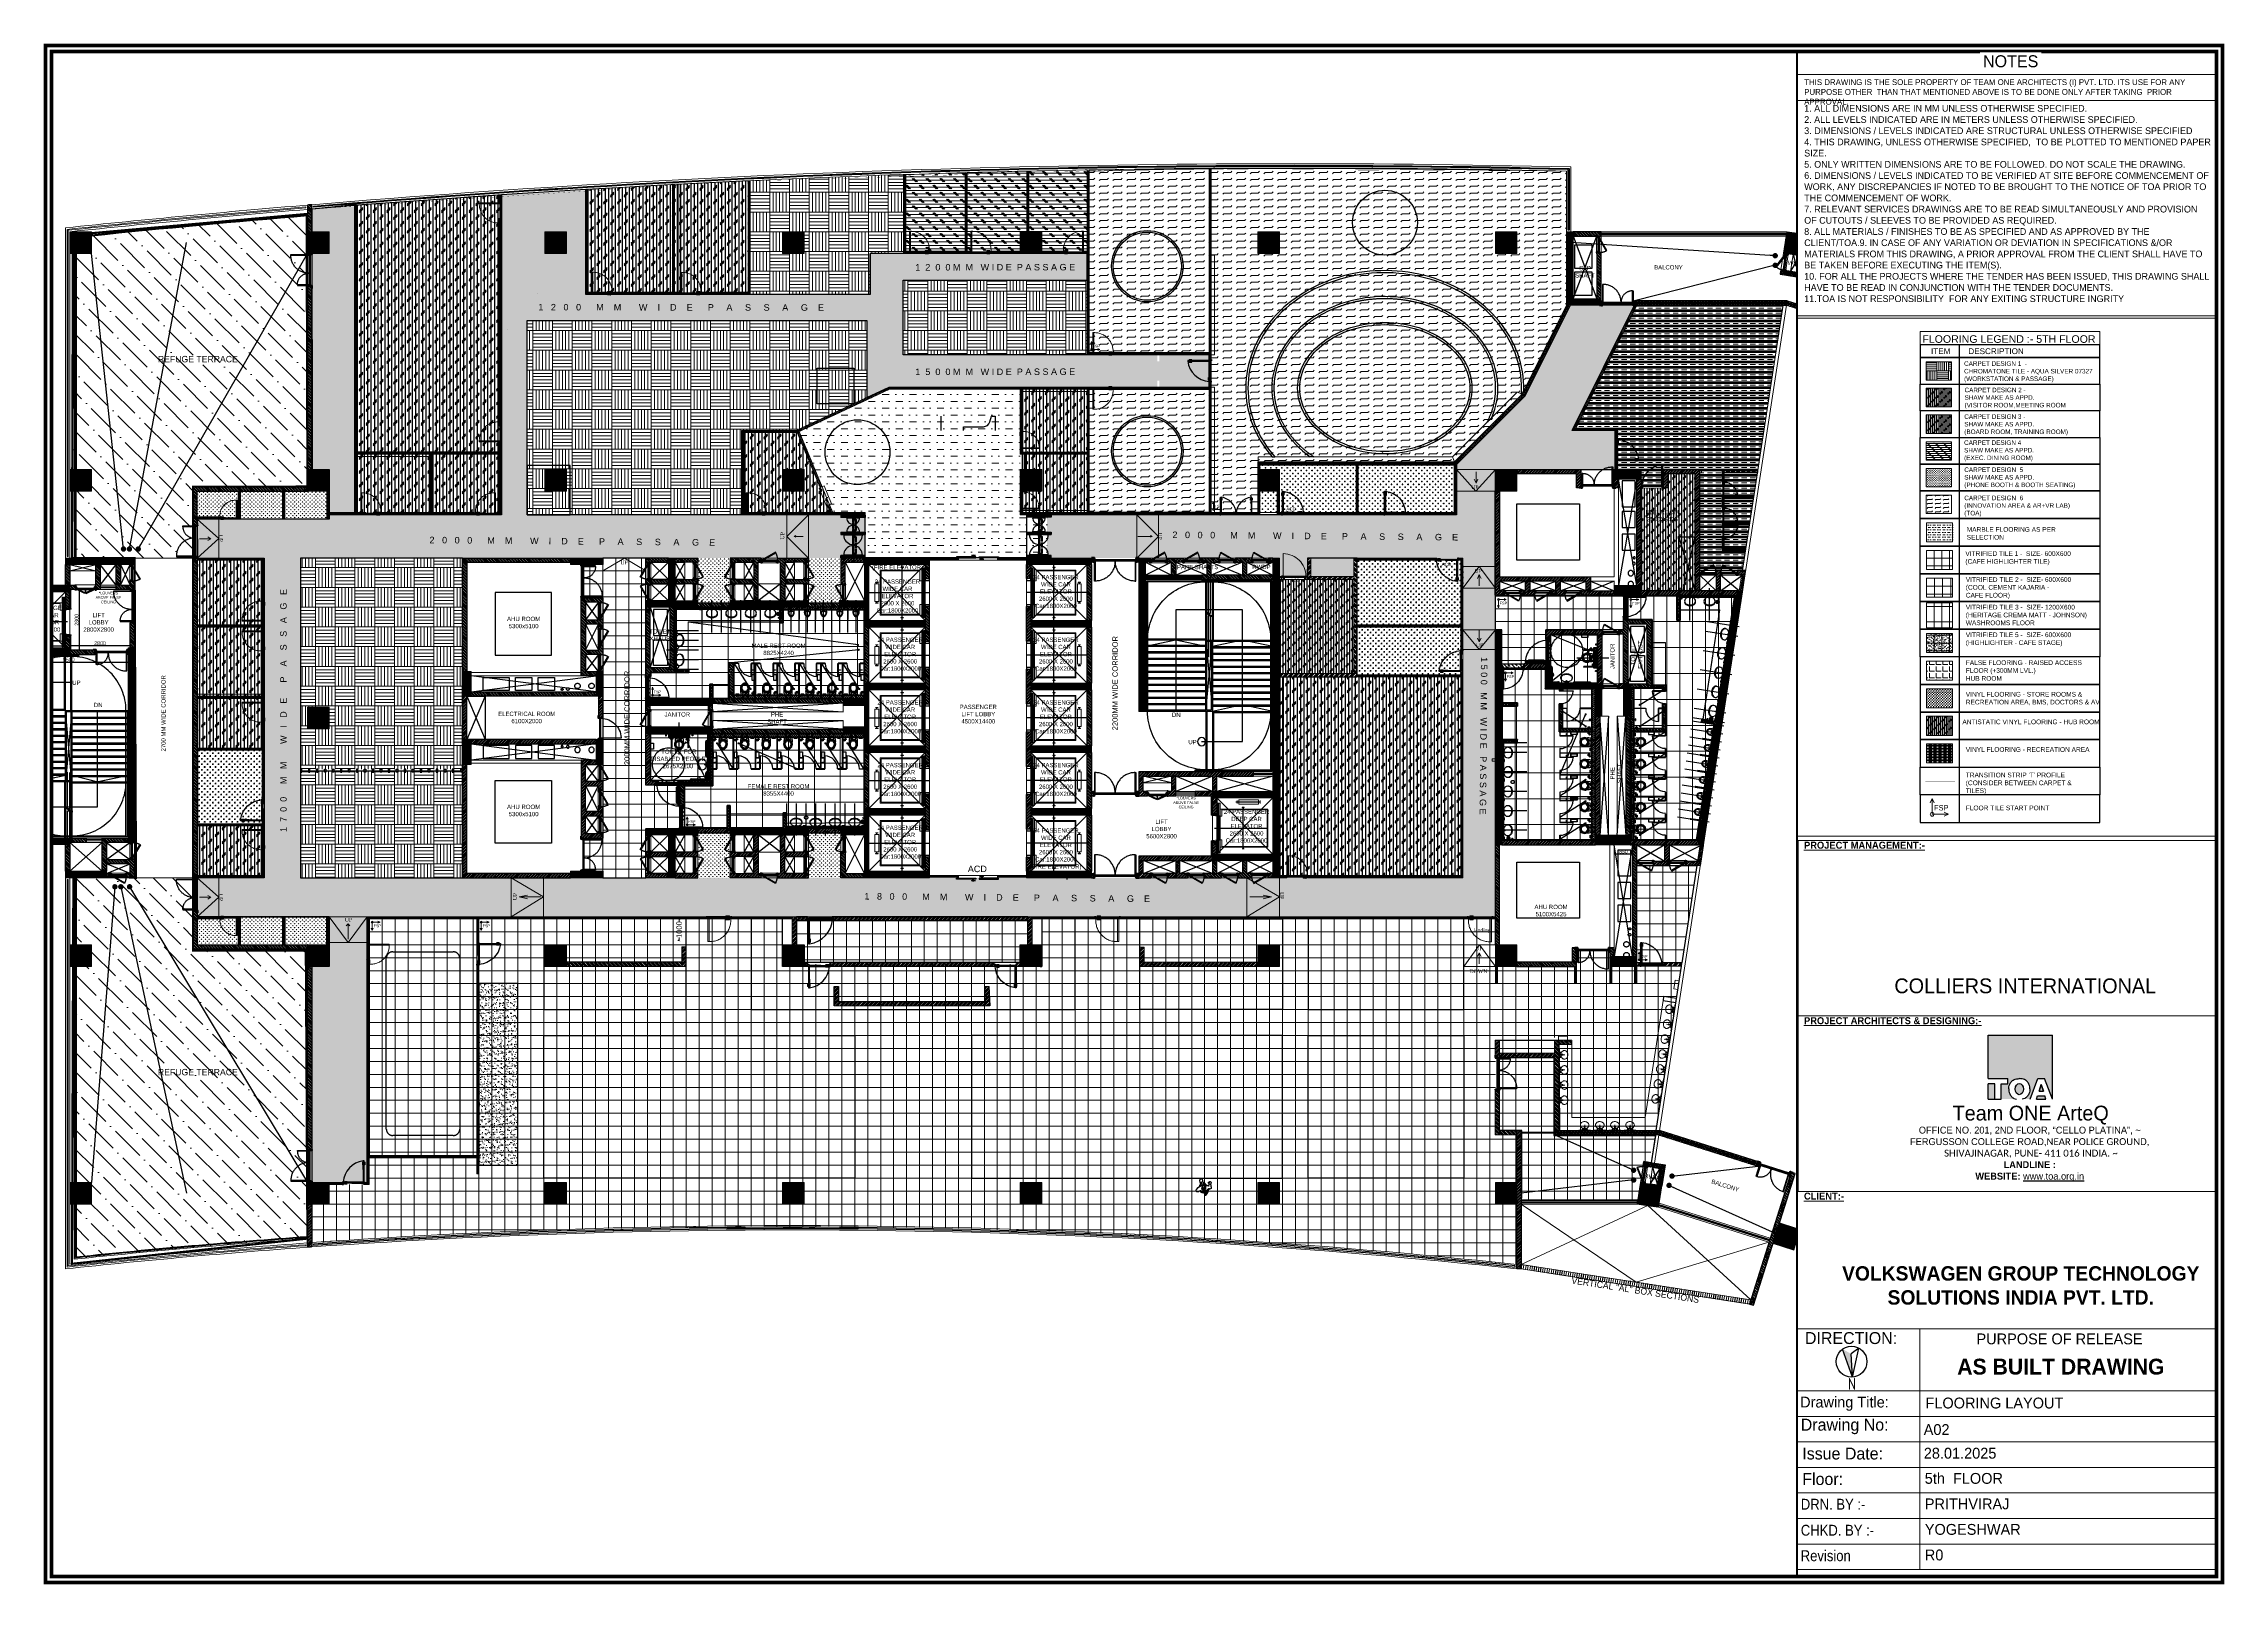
# Paper-space layout 'FLOORING' of a CAD drawing. Header units: millimetres. Extents: x -5 to 290, y -5 to 203.
# The model-space entities are those that its viewports show. They can reach past a viewport. Long polylines and large blocks are cut down to what shows.
import ezdxf
from ezdxf.enums import TextEntityAlignment as Align

# ---------------------------------------------------------------- set-up
doc = ezdxf.new("R2010")
doc.units = ezdxf.units.MM
doc.header["$PDMODE"] = 3
for name, pattern in [('( Hidden )', [0.375, 0.25, -0.125]), ('CENTER', [50.8, 31.75, -6.35, 6.35, -6.35]), ('DASHED', [0.75, 0.5, -0.25]), ('HIDDEN', [0.375, 0.25, -0.125]), ('HIDDEN2', [0.1875, 0.125, -0.0625])]:
    doc.linetypes.add(name, pattern=pattern)
for name, color, linetype, lineweight in [('1-fur', 8, 'Continuous', 0), ('100MM PRTN-FULL', 27, 'Continuous', 20), ('150 mm WALL', 134, 'Continuous', 25), ('A- Loose furniture', 11, 'Continuous', 5), ('A-ANNO-TEXT', 2, 'Continuous', 9), ('A-DOOR-FULL', 40, 'Continuous', 18), ('A-FURN-LOOSE', 24, 'Continuous', 18), ('A-FURN-SANITARY', 144, 'Continuous', 15), ('A-PLAN-COLUMN', 3, 'Continuous', 0), ('A-PLAN-RCC-HATCH', 8, 'Continuous', 13), ('A-PLAN-THIN', 251, 'Continuous', 15), ('AR_01_PARTITION FULL HT', 2, 'Continuous', 25), ('AR_01_WALL', 134, 'Continuous', 20), ('AR_ELEVATION_01', 254, 'Continuous', 13), ('FL-FF', 252, 'Continuous', 5), ('FR-Bushes', 75, 'Continuous', 0), ('FR-MODULAR', 40, 'Continuous', 20), ('FURNITURE', 30, 'Continuous', 5), ('G-ANNO-TTLB', 250, 'Continuous', 9), ('GLASS', 170, 'Continuous', 20), ('hatch', 253, 'Continuous', 18), ('I-ANNO-TEXT', 130, 'Continuous', 18), ('IN-ANNO-TLTHIN', 231, 'Continuous', 5), ('IN-DOOR', 8, 'Continuous', 0), ('IN-FLOR-TILE 4', 8, 'Continuous', 9), ('IN-PRTN-FULL', 30, 'Continuous', 20), ('IN-PRTN-HATCH', 8, 'Continuous', 5), ('IN-WALL', 134, 'Continuous', 25), ('Modular furniture', 22, 'Continuous', 25), ('partition', 6, 'Continuous', 15), ('Revisions', 250, 'Continuous', 13), ('SW-PARTITION GYPSUM', 30, 'Continuous', 18), ('SWA- GLASS PARTITION', 8, 'Continuous', 5), ('SWA-GLASS', 140, 'Continuous', 9), ('SWA-METAL', 165, 'Continuous', 9), ('TOA-FL-CPT-1', 8, 'Continuous', 5), ('TOA-FL-CPT-2', 8, 'Continuous', 5), ('TOA-FL-CPT-3', 8, 'Continuous', 5), ('TOA-FL-CPT-4', 8, 'Continuous', 5), ('TOA-FL-CPT-5', 8, 'Continuous', 5), ('TOA-FL-FF', 8, 'Continuous', 5), ('TOA-FL-FSP', 8, 'Continuous', 20), ('TOA-FL-SVF', 252, 'Continuous', 5), ('TOA-FL-TEXT', 3, 'Continuous', 5), ('TOA-FL-TILE-1', 8, 'Continuous', 5), ('TOA-FL-TILE-2', 8, 'Continuous', 5), ('TOA-FL-TILE-3', 8, 'Continuous', 5), ('TOA-FL-TILE-4', 8, 'Continuous', 5), ('TOA-FL-TILE-5', 8, 'Continuous', 5), ('TOA-FL-TP', 8, 'Continuous', 20), ('TOA-FL-VT-1', 252, 'Continuous', 5), ('TOA-PLANTS', 72, 'Continuous', 9), ('TOA-RAMP', 8, 'Continuous', 13), ('TOA_DOOR', 7, 'Continuous', 25), ('WALL', 6, 'Continuous', 40)]:
    doc.layers.add(name, color=color, linetype=linetype, lineweight=lineweight)
for name, color, linetype in [('A-PLAN -GLASS FRAME', 4, 'Continuous'), ('A-PLAN-CL', 8, 'CENTER'), ('A-PLAN-DOOR', 7, 'Continuous'), ('A-PLAN-GRANITE', 5, 'Continuous'), ('A-PLAN-HATCH2', 8, 'Continuous'), ('A-PLAN-HIDDEN', 1, 'HIDDEN'), ('A-PLAN-PLASTER', 67, 'Continuous'), ('A-PLAN-RAILING', 2, 'Continuous'), ('A-PLAN-SANITARY FIXTURES', 35, 'Continuous'), ('A-PLAN-SLOPE', 250, 'Continuous'), ('A-PLAN-STAIRS', 1, 'Continuous'), ('A-PLAN-TEXT', 4, 'Continuous'), ('A-PLAN-THIN -1', 250, 'HIDDEN'), ('A-PLAN-TILE', 32, 'Continuous'), ('A-PLAN-WALL', 6, 'Continuous'), ('A-PLAN-WALL HATCH', 8, 'Continuous'), ('BD SHEET-A2$0$A-BORDER', 253, 'Continuous'), ('BD SHEET-A2$0$A-TXT-ROM-100', 253, 'Continuous'), ('CEILING', 7, 'Continuous'), ('CH - MAN', 8, 'Continuous'), ('DIMENSIONS', 1, 'Continuous'), ('DOOR', 5, 'Continuous'), ('FLOOR MARK', 7, 'Continuous'), ('I- FURN', 250, 'Continuous'), ('I-FURN', 7, 'Continuous'), ('PASSAGE LINEOUT', 7, 'Continuous'), ('PDF_6', 7, 'Continuous'), ('PDF_AR_01_PARTITION FULL HT', 7, 'Continuous'), ('PDF_BORDTEXT', 7, 'Continuous'), ('PDF_Centre', 7, 'Continuous'), ('PDF_DIMS', 7, 'Continuous'), ('PDF_FLs Combi Centre (N-W)', 7, 'Continuous'), ('PDF_FLs Left Unit (N)', 7, 'Continuous'), ('PDF_FLs Right (W)', 7, 'Continuous'), ('PDF_NEW', 7, 'Continuous'), ('STIFFNER', 7, 'Continuous'), ('TEXT', 250, 'Continuous'), ('TOA-TEXT', 7, 'Continuous'), ('underlay tile layer', 7, 'Continuous')]:
    doc.layers.add(name, color=color, linetype=linetype)
doc.styles.add('ARIAL', font='arial.ttf')
doc.styles.add('BD SHEET-A2$0$kaustubh02', font='isocpeur.ttf')
doc.styles.add('CENTURY GOTHIC', font='GOTHIC.TTF')
doc.styles.add('Fineprint', font='GOTHIC.TTF')
doc.styles.add('GEORGE', font='georgia.ttf')
doc.styles.get("Standard").update_dxf_attribs({"font": 'arial.ttf'})
doc.styles.add('TITLE', font='GOTHIC.TTF', dxfattribs={"height": 4})
doc.linetypes.add('TRACKS', pattern='A,0.15,[130,ltypeshp.shx,S=0.25,R=0,X=0,Y=0],0.15', length=0.3)
doc.dimstyles.new('DIM @ 150', dxfattribs={"dimtxt": 250, "dimasz": 100, "dimexe": 1, "dimexo": 0, "dimgap": 0.5, "dimtad": 0, "dimdec": 0, "dimzin": 0, "dimdsep": 46, "dimtxsty": 'Standard', "dimblk": 'ARCHTICK', "dimcen": -2, "dimclrd": 8, "dimclre": 8, "dimclrt": 256, "dimadec": 0, "dimazin": 0, "dimtfac": 1, "dimtdec": 0, "dimtofl": 0, "dimtmove": 0, "dimatfit": 3, "dimldrblk": 'OPEN90', "dimfxl": 1, "dimtolj": 1, "dimtzin": 0, "dimlwd": -1, "dimlwe": -1, "dimarcsym": 0})
doc.dimstyles.new('DIM40', dxfattribs={"dimtxt": 80, "dimasz": 20, "dimexe": 30, "dimexo": 25, "dimgap": 20, "dimtad": 1, "dimdec": 0, "dimzin": 0, "dimdsep": 46, "dimtxsty": 'Standard', "dimblk1": 'DOT', "dimblk2": 'DOT', "dimsah": 1, "dimcen": 0.09, "dimclrd": 1, "dimclre": 1, "dimclrt": 2, "dimadec": 0, "dimazin": 0, "dimtfac": 1, "dimtdec": 0, "dimtofl": 0, "dimtmove": 0, "dimatfit": 0, "dimldrblk": 'DOT', "dimfxl": 1, "dimtolj": 1, "dimtzin": 0, "dimarcsym": 0})
doc.dimstyles.new('RSP 300', dxfattribs={"dimtxt": 400, "dimasz": 50, "dimexe": 0, "dimexo": 0, "dimgap": 25, "dimtad": 1, "dimdsep": 46, "dimtxsty": 'Standard', "dimblk": 'DOT', "dimcen": 2.5, "dimclrd": 1, "dimclre": 1, "dimclrt": 4, "dimadec": 0, "dimazin": 0, "dimtfac": 1, "dimtmove": 0, "dimatfit": 3, "dimfxl": 1, "dimarcsym": 0})
pattern_1 = [(315, (-172540.81, -401367.81), (67.35192, 67.35192), []), (315, (-172540.81, -401412.71), (67.35192, 67.35192), [])]
pattern_2 = [(315, (-171740.81, -401367.81), (67.35192, 67.35192), []), (315, (-171740.81, -401412.71), (67.35192, 67.35192), [])]
pattern_3 = [(315, (-239219.94, -379012.27), (67.35192, 67.35192), []), (315, (-239219.94, -379057.17), (67.35192, 67.35192), [])]
pattern_4 = [(315, (-36425.78, 307491.06), (-67.35192, -67.35192), []), (315, (-36380.88, 307491.06), (-67.35192, -67.35192), [])]
pattern_5 = [(315, (-36049.69, -291334.46), (67.35192, 67.35192), []), (315, (-36049.69, -291379.36), (67.35192, 67.35192), [])]
pattern_6 = [(315, (-169211.8, -300167.52), (67.35192, 67.35192), []), (315, (-169211.8, -300212.42), (67.35192, 67.35192), [])]
pattern_7 = [(225, (-169211.8, -300167.52), (22.4506403, -22.4506403), [])]
pattern_8 = [(315, (-169211.8, -300357.52), (67.35192, 67.35192), []), (315, (-169211.8, -300402.42), (67.35192, 67.35192), [])]
pattern_9 = [(315, (30988.2, -300357.52), (67.35192, 67.35192), []), (315, (30988.2, -300402.42), (67.35192, 67.35192), [])]
pattern_10 = [(225, (30988.2, -300357.52), (22.4506403, -22.4506403), [])]
pattern_11 = [(45, (-42266.07, -300862.51), (-67.35192, 67.35192), []), (45, (-42221.17, -300862.51), (-67.35192, 67.35192), [])]
pattern_12 = [(315, (-209850, -299000), (67.35192, 67.35192), []), (315, (-209850, -299044.9), (67.35192, 67.35192), [])]
pattern_13 = [(315, (-209450, -299000), (22.4506403, 22.4506403), [])]
pattern_14 = [(315, (-9550, -299000), (67.35192, 67.35192), []), (315, (-9550, -299044.9), (67.35192, 67.35192), [])]
pattern_15 = [(315, (-9550, -299000), (22.4506403, 22.4506403), [])]
pattern_16 = [(225, (209850, -299000), (-67.35192, 67.35192), []), (225, (209850, -299044.9), (-67.35192, 67.35192), [])]
pattern_17 = [(315, (10712.74, -302687.64), (67.35192, 67.35192), []), (315, (10712.74, -302732.54), (67.35192, 67.35192), [])]
pattern_18 = [(315, (-109844.92, -24414.985), (67.35192, 67.35192), []), (315, (-109844.92, -24459.89), (67.35192, 67.35192), [])]
pattern_19 = [(45, (18576.22, -299218.003), (22.4506403, -22.4506403), [])]
pattern_20 = [(45, (-219423.78, 302582), (67.35192, -67.35192), []), (45, (-219423.78, 302626.9), (67.35192, -67.35192), [])]
pattern_21 = [(45, (-219423.78, 298782), (67.35192, -67.35192), []), (45, (-219423.78, 298826.9), (67.35192, -67.35192), [])]
pattern_22 = [(225, (218576.22, -299218), (-67.35192, 67.35192), []), (225, (218576.22, -299262.9), (-67.35192, 67.35192), [])]
pattern_23 = [(45, (218576.22, -299218.003), (22.4506403, -22.4506403), [])]
pattern_24 = [(135, (-199887.5, -305320), (-67.35192, -67.35192), []), (135, (-199887.5, -305275.1), (-67.35192, -67.35192), [])]
pattern_25 = [(0, (2309292.62, 300485.2), (0, 317.5), [317.5, -317.5]), (45, (2309610.12, 300485.2), (0, 317.5), [79.375, -290.2628, 79.375, -449.0128])]
pattern_26 = [(270, (90021.14, 24146.98), (127, -127), [63.5, -190.5]), (0, (89989.39, 24115.23), (127, 127), [63.5, -190.5])]
pattern_27 = [(0, (2357985.7, 306901.64), (0, 600), []), (90, (2357985.7, 306901.64), (-600, 4e-14), [])]
pattern_28 = [(0, (2360385.7, 304501.64), (0, 600), []), (90, (2360385.7, 304501.64), (-600, 4e-14), [])]
pattern_29 = [(45, (2408113.76, 309771.23), (-118.5394, 118.5394), []), (45, (2408153.27, 309771.23), (-118.5394, 118.5394), []), (45, (2408192.79, 309771.23), (-118.5394, 118.5394), []), (45, (2408232.3, 309771.23), (-118.5394, 118.5394), [])]
pattern_30 = [(45, (6729.15, 0), (-33.67596, 33.67596), []), (135, (6729.15, 0), (-33.67596, -33.67596), [])]
pattern_31 = [(135, (951725.34, 6184.83), (-94.29269, -94.29269), []), (135, (951725.34, 6216.26), (-94.29269, -94.29269), []), (135, (951725.34, 6247.69), (-94.29269, -94.29269), []), (135, (951725.34, 6279.12), (-94.29269, -94.29269), [])]
pattern_32 = [(270, (90021.14, 24146.98), (158.75, -3e-14), []), (45, (89941.76, 24067.6), (-317.50014, 317.50014), [224.5065, -224.5065]), (45, (89941.76, 24027.9), (-317.50014, 317.50014), [224.5065, -224.5065]), (45, (89941.76, 23988.23), (-317.50014, 317.50014), [224.5065, -224.5065])]
pattern_33 = [(0, (13069.08, -8478.74), (0, 158.75), []), (135, (13148.45, -8558.1), (-317.50014, -317.50014), [224.5065, -224.5065]), (135, (13188.14, -8558.1), (-317.50014, -317.50014), [224.5065, -224.5065]), (135, (13227.83, -8558.1), (-317.50014, -317.50014), [224.5065, -224.5065])]
pattern_34 = [(270, (13069.08, -8478.74), (158.75, -3e-14), []), (45, (12989.7, -8558.1), (-317.50014, 317.50014), [224.5065, -224.5065]), (45, (12989.7, -8597.8), (-317.50014, 317.50014), [224.5065, -224.5065]), (45, (12989.7, -8637.5), (-317.50014, 317.50014), [224.5065, -224.5065])]
pattern_35 = [(90, (90021.1, 24147), (-914.4, 914.4), [914.4, -914.4]), (90, (90173.5, 24147), (-914.4, 914.4), [914.4, -914.4]), (90, (90325.9, 24147), (-914.4, 914.4), [914.4, -914.4]), (90, (90478.3, 24147), (-914.4, 914.4), [914.4, -914.4]), (90, (90630.7, 24147), (-914.4, 914.4), [914.4, -914.4]), (90, (90783.1, 24147), (-914.4, 914.4), [914.4, -914.4]), (90, (90935.5, 24147), (-914.4, 914.4), [914.4, -914.4]), (0, (90021.1, 25061.4), (914.4, -914.4), [914.4, -914.4]), (0, (90021.1, 25213.8), (914.4, -914.4), [914.4, -914.4]), (0, (90021.1, 25366.2), (914.4, -914.4), [914.4, -914.4]), (0, (90021.1, 25518.6), (914.4, -914.4), [914.4, -914.4]), (0, (90021.1, 25671), (914.4, -914.4), [914.4, -914.4]), (0, (90021.1, 25823.4), (914.4, -914.4), [914.4, -914.4]), (0, (90021.1, 25975.8), (914.4, -914.4), [914.4, -914.4])]
pattern_36 = [(270, (2408113.76, 309771.23), (127, -127), [63.5, -190.5]), (0, (2408082.01, 309739.48), (127, 127), [63.5, -190.5])]
pattern_37 = [(270, (149660.72, 24513.9), (158.75, -3e-14), []), (45, (149581.34, 24434.53), (-317.50014, 317.50014), [224.5065, -224.5065]), (45, (149581.34, 24394.85), (-317.50014, 317.50014), [224.5065, -224.5065]), (45, (149581.34, 24355.16), (-317.50014, 317.50014), [224.5065, -224.5065])]

# ---------------------------------------------------------------- blocks, each defined once
blk = doc.blocks.new('A$C0D183257')
at = {"true_color": 0xe67817}
h = blk.add_hatch(color=30, dxfattribs=at)
edge = h.paths.add_edge_path()
edge.add_line((23.5, 23.4), (0, 23.4))
edge.add_line((0, 23.4), (0, 7.48))
edge.add_line((0, 7.48), (7.14, 7.48))
edge.add_line((7.14, 7.48), (7.14, 5.53))
edge.add_line((7.14, 5.53), (4.71, 5.53))
edge.add_line((4.71, 5.53), (4.71, 0))
edge.add_line((4.71, 0), (10.31, 0))
edge.add_spline(control_points=[(10.31, 0), (9.62, 0.12), (9.08, 0.38), (8.51, 0.86), (8.26, 1.18), (7.71, 2.12), (7.53, 2.79), (7.49, 3.54), (7.49, 3.62), (7.49, 3.7)], knot_values=[7.853991, 7.853991, 7.853991, 7.853991, 8.192998, 8.192998, 8.539221, 8.539221, 9.147575, 9.147575, 9.216959, 9.216959, 9.216959, 9.216959], degree=3, periodic=0)
edge.add_spline(control_points=[(7.49, 3.7), (7.49, 3.77), (7.49, 3.85), (7.53, 4.6), (7.71, 5.28), (8.26, 6.22), (8.51, 6.54), (9.09, 7.02), (9.64, 7.29), (10.74, 7.46), (11.05, 7.48), (11.31, 7.48)], knot_values=[7.853991, 7.853991, 7.853991, 7.853991, 7.923375, 7.923375, 8.531729, 8.531729, 8.877952, 8.877952, 9.224175, 9.224175, 9.406895, 9.406895, 9.406895, 9.406895], degree=3, periodic=0)
edge.add_spline(control_points=[(11.31, 7.48), (11.33, 7.48), (11.34, 7.48), (11.36, 7.48)], knot_values=[9.406895, 9.406895, 9.406895, 9.406895, 9.419059, 9.419059, 9.419059, 9.419059], degree=3, periodic=0)
edge.add_spline(control_points=[(11.36, 7.48), (11.38, 7.48), (11.4, 7.48), (11.41, 7.48)], knot_values=[9.406895, 9.406895, 9.406895, 9.406895, 9.419059, 9.419059, 9.419059, 9.419059], degree=3, periodic=0)
edge.add_spline(control_points=[(11.41, 7.48), (11.68, 7.48), (11.99, 7.46), (13.09, 7.29), (13.64, 7.02), (14.21, 6.54), (14.47, 6.22), (15.01, 5.28), (15.19, 4.6), (15.23, 3.85), (15.23, 3.77), (15.23, 3.7)], knot_values=[7.853991, 7.853991, 7.853991, 7.853991, 8.03671, 8.03671, 8.382934, 8.382934, 8.729157, 8.729157, 9.337511, 9.337511, 9.406895, 9.406895, 9.406895, 9.406895], degree=3, periodic=0)
edge.add_spline(control_points=[(15.23, 3.7), (15.23, 3.62), (15.23, 3.54), (15.19, 2.79), (15.01, 2.12), (14.47, 1.18), (14.21, 0.86), (13.64, 0.38), (13.11, 0.12), (12.41, 0)], knot_values=[7.853991, 7.853991, 7.853991, 7.853991, 7.923375, 7.923375, 8.531729, 8.531729, 8.877952, 8.877952, 9.216959, 9.216959, 9.216959, 9.216959], degree=3, periodic=0)
edge.add_line((12.41, 0), (15.3, 0))
edge.add_line((15.3, 0), (18.17, 7.48))
edge.add_line((18.17, 7.48), (20.6, 7.48))
edge.add_line((20.6, 7.48), (23.46, 0))
edge.add_line((23.46, 0), (23.5, 0))
edge.add_line((23.5, 0), (23.5, 23.4))
h.paths.add_polyline_path([(2.43, 5.53), (0, 5.53), (0, 0), (2.43, 0)], flags=16)
edge = h.paths.add_edge_path(flags=17)
edge.add_ellipse((11.36, 3.66), major_axis=(0, 2.07), ratio=0.724592, start_angle=0, end_angle=360, ccw=False)
h.paths.add_polyline_path([(19.38, 5.3), (18.6, 2.85), (20.17, 2.85)], flags=17)
h.paths.add_polyline_path([(20.7, 1.18), (18.06, 1.18), (17.68, 0), (21.08, 0)], flags=17)
at = {"color": 30, "true_color": 0xe67817}
for p, q in [((0, 7.48), (0, 23.4)), ((23.5, 0), (23.5, 23.4)), ((0, 7.48), (7.14, 7.48)), ((0, 0), (0, 5.53)), ((0, 0), (4.71, 0)), ((11.31, 7.48), (11.41, 7.48)), ((15.3, 0), (18.17, 7.48)), ((17.68, 0), (18.06, 1.18)), ((17.68, 0), (21.08, 0)), ((18.17, 7.48), (20.6, 7.48)), ((19.38, 5.3), (18.6, 2.85)), ((18.6, 2.85), (19.38, 5.3)), ((19.38, 5.3), (20.17, 2.85)), ((20.17, 2.85), (19.38, 5.3)), ((23.46, 0), (20.6, 7.48)), ((21.08, 0), (20.7, 1.18)), ((23.46, 0), (23.5, 0))]:
    blk.add_line(p, q, dxfattribs=at)
for points in [[(0, 23.4), (23.5, 23.4)], [(2.43, 0), (2.43, 5.53), (0, 5.53)], [(2.43, 0), (4.71, 0)], [(4.71, 0), (4.71, 5.53), (7.14, 5.53)], [(7.14, 5.53), (7.14, 7.48)], [(18.06, 1.18), (20.7, 1.18)], [(18.6, 2.85), (20.17, 2.85)]]:
    blk.add_lwpolyline(points, dxfattribs=at)
at = {"color": 30, "true_color": 0xe67817, "extrusion": (0, 0, -1)}
blk.add_ellipse((11.36, 3.66), major_axis=(0, 2.07), ratio=0.724592, start_param=-1.570796, end_param=4.712389, dxfattribs=at)
at = {"color": 30, "true_color": 0xe67817}
for points, knots in [([(7.49, 3.7), (7.49, 3.77), (7.49, 3.85), (7.53, 4.6), (7.71, 5.28), (8.26, 6.22), (8.51, 6.54), (9.09, 7.02), (9.64, 7.29), (10.76, 7.46), (11.09, 7.48), (11.36, 7.48)], [7.853991, 7.853991, 7.853991, 7.853991, 7.923375, 7.923375, 8.531729, 8.531729, 8.877952, 8.877952, 9.224175, 9.224175, 9.419059, 9.419059, 9.419059, 9.419059]), ([(7.49, 3.7), (7.49, 3.62), (7.49, 3.54), (7.53, 2.79), (7.71, 2.12), (8.26, 1.18), (8.51, 0.86), (9.08, 0.38), (9.62, 0.12), (10.31, 0)], [7.853991, 7.853991, 7.853991, 7.853991, 7.923375, 7.923375, 8.531729, 8.531729, 8.877952, 8.877952, 9.216959, 9.216959, 9.216959, 9.216959]), ([(15.23, 3.7), (15.23, 3.77), (15.23, 3.85), (15.19, 4.6), (15.01, 5.28), (14.47, 6.22), (14.21, 6.54), (13.64, 7.02), (13.09, 7.29), (11.96, 7.46), (11.64, 7.48), (11.36, 7.48)], [7.853991, 7.853991, 7.853991, 7.853991, 7.923375, 7.923375, 8.531729, 8.531729, 8.877952, 8.877952, 9.224175, 9.224175, 9.419059, 9.419059, 9.419059, 9.419059]), ([(15.23, 3.7), (15.23, 3.62), (15.23, 3.54), (15.19, 2.79), (15.01, 2.12), (14.47, 1.18), (14.21, 0.86), (13.64, 0.38), (13.11, 0.12), (12.41, 0)], [7.853991, 7.853991, 7.853991, 7.853991, 7.923375, 7.923375, 8.531729, 8.531729, 8.877952, 8.877952, 9.216959, 9.216959, 9.216959, 9.216959])]:
    blk.add_open_spline(points, degree=3, knots=knots, dxfattribs=at)
blk = doc.blocks.new('A$C3F28102C')
at = {"layer": 'A-PLAN-DOOR'}
h = blk.add_hatch(dxfattribs=at)
h.set_pattern_fill('ANSI31', color=256, style=0)
h.set_pattern_definition([(315, (-1529.3283, 1000.1135), (-0.44194174, -0.44194174), [])])
h.paths.add_polyline_path([(1, -15), (0, -15), (0, 0), (1, 0)])
h.paths.add_polyline_path([(1, 0), (1, 0), (0, 0), (0, 1, 0.115729)])
h.paths.add_polyline_path([(5, -15), (4, -15), (4, 0), (5, 0)])
h.paths.add_polyline_path([(5, 0), (4, 0), (4, 0, 0.115729), (5, 1)])
at = {"layer": 'A-PLAN-DOOR', "color": 2}
for points in [[(1, 0), (1, -15), (0, -15), (0, 1)], [(4, 0), (4, -15), (5, -15), (5, 1)]]:
    blk.add_lwpolyline(points, dxfattribs=at)
for radius in [3.42, 2.42]:
    blk.add_circle((2, 3), radius, dxfattribs=at)
blk = doc.blocks.new('Door 1500 mm')
at = {"layer": 'A-PLAN-DOOR'}
for p, q in [((-749, 145), (-749, 150)), ((710, 60), (-710, 60)), ((-710, 60), (-710, 0)), ((710, 53), (-710, 53)), ((710, 6), (-710, 6)), ((710, 0), (-710, 0)), ((-150, 0), (-150, 53)), ((710, 60), (710, 0)), ((749, 145), (749, 150))]:
    blk.add_line(p, q, dxfattribs=at)
for points in [[(-750, -90), (-750, -90), (-750, 150), (-851, 150)], [(750, -89), (750, 150), (851, 150)]]:
    blk.add_lwpolyline(points, dxfattribs=at)
for points in [[(-750, 8), (-749, 8), (-749, 142), (-750, 142)], [(-748, 1), (-716, 1), (-716, 63), (-701, 63), (-701, 95), (-715, 148), (-748, 148), (-748, 140), (-749, 140), (-749, 142), (-749, 150), (-714, 150), (-699, 95), (-699, 62), (-714, 62), (-714, 0), (-749, 0), (-749, 10), (-748, 10)], [(748, 1), (716, 1), (716, 63), (701, 63), (701, 95), (715, 148), (748, 148), (748, 140), (749, 140), (749, 142), (749, 150), (714, 150), (699, 95), (699, 62), (714, 62), (714, 0), (749, 0), (749, 10), (748, 10)], [(750, 8), (749, 8), (749, 142), (750, 142)]]:
    blk.add_lwpolyline(points, close=True, dxfattribs=at)
at = {"layer": 'A-PLAN-DOOR', "linetype": 'HIDDEN', "ltscale": 300}
for points in [[(-712, -7), (-679, -7), (-679, -535), (-712, -535)], [(712, -7), (679, -7), (679, -836), (712, -836)]]:
    blk.add_lwpolyline(points, close=True, dxfattribs=at)
for centre, radius, start, end in [((-679, -7), 529, 270, 0.75702), ((679, -7), 829, 179.51698, 270)]:
    blk.add_arc(centre, radius, start, end, dxfattribs=at)
at = {"layer": 'A-PLAN-DOOR', "extrusion": (0, 0, -1), "yscale": 0.9981851179673188, "zscale": -0.9981851179673188, "rotation": 180}
for p, xscale in [((714, 0), 0.9981851179673188), ((-714, 0), -0.9981851179673188)]:
    blk.add_blockref('A$C3F28102C', p, dxfattribs=dict(at, xscale=xscale))
blk = doc.blocks.new('_DOT')
at = {"color": 0, "linetype": 'ByBlock'}
blk.add_line((-0.5, 0), (-1, 0), dxfattribs=at)
at = {"color": 0, "linetype": 'ByBlock', "const_width": 0.5}
blk.add_lwpolyline([(-0.25, 0, 1), (0.25, 0, 1)], format="xyb", close=True, dxfattribs=at)
blk = doc.blocks.new('Columns')
at = {"layer": 'A-PLAN-RCC-HATCH'}
h = blk.add_hatch(dxfattribs=at)
h.set_pattern_fill('ANSI31', color=256, scale=250, style=0)
h.set_pattern_definition([(45, (403397.9, -579762.232), (-22.0970869, 22.0970869), [])])
h.paths.add_polyline_path([(-37160, 12537), (-36160, 12537), (-36160, 13537), (-37160, 13537)])
h = blk.add_hatch(dxfattribs=at)
h.set_pattern_fill('ANSI31', color=256, scale=250, style=0)
h.set_pattern_definition([(45, (414397.9, -579762.232), (-22.0970869, 22.0970869), [])])
h.paths.add_polyline_path([(-26160, 12537), (-25160, 12537), (-25160, 13537), (-26160, 13537)])
h = blk.add_hatch(dxfattribs=at)
h.set_pattern_fill('ANSI31', color=256, scale=250, style=0)
h.set_pattern_definition([(45, (425397.9, -579762.232), (-22.0970869, 22.0970869), [])])
h.paths.add_polyline_path([(-15160, 12537), (-14160, 12537), (-14160, 13537), (-15160, 13537)])
h = blk.add_hatch(dxfattribs=at)
h.set_pattern_fill('ANSI31', color=256, scale=250, style=0)
h.set_pattern_definition([(45, (436397.9, -579762.232), (-22.0970869, 22.0970869), [])])
h.paths.add_polyline_path([(-4160, 12537), (-3160, 12537), (-3160, 13537), (-4160, 13537)])
h = blk.add_hatch(dxfattribs=at)
h.set_pattern_fill('ANSI31', color=256, scale=250, style=0)
h.set_pattern_definition([(45, (447397.9, -579762.232), (-22.0970869, 22.0970869), [])])
h.paths.add_polyline_path([(6840, 12537), (7840, 12537), (7840, 13537), (6840, 13537)])
h = blk.add_hatch(dxfattribs=at)
h.set_pattern_fill('ANSI31', color=256, scale=250, style=0)
h.set_pattern_definition([(45, (458397.9, -579762.232), (-22.0970869, 22.0970869), [])])
h.paths.add_polyline_path([(17840, 12537), (18840, 12537), (18840, 13537), (17840, 13537)])
h = blk.add_hatch(dxfattribs=at)
h.set_pattern_fill('ANSI31', color=256, scale=250, style=0)
h.set_pattern_definition([(45, (469397.9, -579762.232), (-22.0970869, 22.0970869), [])])
h.paths.add_polyline_path([(28840, 12537), (29840, 12537), (29840, 13537), (28840, 13537)])
h = blk.add_hatch(dxfattribs=at)
h.set_pattern_fill('ANSI31', color=256, scale=250, style=0)
h.set_pattern_definition([(45, (472797.9, -579762.232), (-22.0970869, 22.0970869), [])])
h.paths.add_polyline_path([(32140, 10137), (32440, 10137), (32440, 13537), (32140, 13537)])
h = blk.add_hatch(dxfattribs=at)
h.set_pattern_fill('ANSI31', color=256, scale=250, angle=-8.75709, style=0)
h.set_pattern_definition([(36.2429116, (386888.083, -639835.292), (-18.4753086, 25.2036798), [])])
h.paths.add_polyline_path([(42184, 12549), (42678, 12473), (42831, 13461), (42336, 13537)])
h = blk.add_hatch(dxfattribs=at)
h.set_pattern_fill('ANSI31', color=256, scale=250, angle=-8.75709, style=0)
h.set_pattern_definition([(126.2429116, (-481881.333, -506008.862), (25.2036798, 18.4753086), [])])
h.paths.add_polyline_path([(43173, 12396), (42678, 12473), (42831, 13461), (43325, 13385)])
h = blk.add_hatch(dxfattribs=at)
h.set_pattern_fill('ANSI31', color=256, scale=250, style=0)
h.set_pattern_definition([(45, (473097.9, -579762.232), (-22.0970869, 22.0970869), [])])
h.paths.add_polyline_path([(32440, 10137), (33740, 10137), (33740, 10437), (32440, 10437)])
h = blk.add_hatch(dxfattribs=at)
h.set_pattern_fill('ANSI31', color=256, scale=250, style=0)
h.set_pattern_definition([(45, (403397.9, -590762.232), (-22.0970869, 22.0970869), [])])
h.paths.add_polyline_path([(-37160, 1537), (-36160, 1537), (-36160, 2537), (-37160, 2537)])
h = blk.add_hatch(dxfattribs=at)
h.set_pattern_fill('ANSI31', color=256, scale=250, style=0)
h.set_pattern_definition([(45, (414397.9, -590762.232), (-22.0970869, 22.0970869), [])])
h.paths.add_polyline_path([(-26160, 1537), (-25160, 1537), (-25160, 2537), (-26160, 2537)])
h = blk.add_hatch(dxfattribs=at)
h.set_pattern_fill('ANSI31', color=256, scale=250, style=0)
h.set_pattern_definition([(45, (425397.9, -590762.232), (-22.0970869, 22.0970869), [])])
h.paths.add_polyline_path([(-15160, 1537), (-14160, 1537), (-14160, 2537), (-15160, 2537)])
h = blk.add_hatch(dxfattribs=at)
h.set_pattern_fill('ANSI31', color=256, scale=250, style=0)
h.set_pattern_definition([(45, (436397.9, -590762.232), (-22.0970869, 22.0970869), [])])
h.paths.add_polyline_path([(-4160, 1537), (-3160, 1537), (-3160, 2537), (-4160, 2537)])
h = blk.add_hatch(dxfattribs=at)
h.set_pattern_fill('ANSI31', color=256, scale=250, style=0)
h.set_pattern_definition([(45, (447397.9, -590762.232), (-22.0970869, 22.0970869), [])])
h.paths.add_polyline_path([(6840, 1537), (7840, 1537), (7840, 2537), (6840, 2537)])
h = blk.add_hatch(dxfattribs=at)
h.set_pattern_fill('ANSI31', color=256, scale=250, style=0)
h.set_pattern_definition([(45, (458397.9, -590762.232), (-22.0970869, 22.0970869), [])])
h.paths.add_polyline_path([(17840, 1537), (18840, 1537), (18840, 2537), (17840, 2537)])
h = blk.add_hatch(dxfattribs=at)
h.set_pattern_fill('ANSI31', color=256, scale=250, style=0)
h.set_pattern_definition([(45, (469397.9, -590762.232), (-22.0970869, 22.0970869), [])])
h.paths.add_polyline_path([(28840, 1537), (29840, 1537), (29840, 2537), (28840, 2537)])
h = blk.add_hatch(dxfattribs=at)
h.set_pattern_fill('ANSI31', color=256, scale=250, style=0)
h.set_pattern_definition([(45, (414397.9, -601762.232), (-22.0970869, 22.0970869), [])])
h.paths.add_polyline_path([(-26160, -9463), (-25160, -9463), (-25160, -8463), (-26160, -8463)])
h = blk.add_hatch(dxfattribs=at)
h.set_pattern_fill('ANSI31', color=256, scale=250, style=0)
h.set_pattern_definition([(45, (403397.9, -612762.232), (-22.0970869, 22.0970869), [])])
h.paths.add_polyline_path([(-37160, -20463), (-36160, -20463), (-36160, -19463), (-37160, -19463)])
h = blk.add_hatch(dxfattribs=at)
h.set_pattern_fill('ANSI31', color=256, scale=250, style=0)
h.set_pattern_definition([(45, (414397.9, -612762.232), (-22.0970869, 22.0970869), [])])
h.paths.add_polyline_path([(-26160, -20463), (-25160, -20463), (-25160, -19463), (-26160, -19463)])
h = blk.add_hatch(dxfattribs=at)
h.set_pattern_fill('ANSI31', color=256, scale=250, style=0)
h.set_pattern_definition([(45, (425397.9, -612762.232), (-22.0970869, 22.0970869), [])])
h.paths.add_polyline_path([(-15160, -20463), (-14160, -20463), (-14160, -19463), (-15160, -19463)])
h = blk.add_hatch(dxfattribs=at)
h.set_pattern_fill('ANSI31', color=256, scale=250, style=0)
h.set_pattern_definition([(45, (436397.9, -612762.232), (-22.0970869, 22.0970869), [])])
h.paths.add_polyline_path([(-4160, -20463), (-3160, -20463), (-3160, -19463), (-4160, -19463)])
h = blk.add_hatch(dxfattribs=at)
h.set_pattern_fill('ANSI31', color=256, scale=250, style=0)
h.set_pattern_definition([(45, (447397.9, -612762.232), (-22.0970869, 22.0970869), [])])
h.paths.add_polyline_path([(6840, -20463), (7840, -20463), (7840, -19463), (6840, -19463)])
h = blk.add_hatch(dxfattribs=at)
h.set_pattern_fill('ANSI31', color=256, scale=250, style=0)
h.set_pattern_definition([(45, (458397.9, -612762.232), (-22.0970869, 22.0970869), [])])
h.paths.add_polyline_path([(17840, -20463), (18840, -20463), (18840, -19463), (17840, -19463)])
h = blk.add_hatch(dxfattribs=at)
h.set_pattern_fill('ANSI31', color=256, scale=250, style=0)
h.set_pattern_definition([(45, (469397.9, -612762.232), (-22.0970869, 22.0970869), [])])
h.paths.add_polyline_path([(28840, -20463), (29840, -20463), (29840, -19463), (28840, -19463)])
h = blk.add_hatch(dxfattribs=at)
h.set_pattern_fill('ANSI31', color=256, scale=250, style=0)
h.set_pattern_definition([(45, (403397.9, -623762.232), (-22.0970869, 22.0970869), [])])
h.paths.add_polyline_path([(-37160, -31463), (-36160, -31463), (-36160, -30463), (-37160, -30463)])
h = blk.add_hatch(dxfattribs=at)
h.set_pattern_fill('ANSI31', color=256, scale=250, style=0)
h.set_pattern_definition([(45, (414397.9, -623762.232), (-22.0970869, 22.0970869), [])])
h.paths.add_polyline_path([(-26160, -31463), (-25160, -31463), (-25160, -30463), (-26160, -30463)])
h = blk.add_hatch(dxfattribs=at)
h.set_pattern_fill('ANSI31', color=256, scale=250, style=0)
h.set_pattern_definition([(45, (425397.9, -623762.232), (-22.0970869, 22.0970869), [])])
h.paths.add_polyline_path([(-15160, -31463), (-14160, -31463), (-14160, -30463), (-15160, -30463)])
h = blk.add_hatch(dxfattribs=at)
h.set_pattern_fill('ANSI31', color=256, scale=250, style=0)
h.set_pattern_definition([(45, (436397.9, -623762.232), (-22.0970869, 22.0970869), [])])
h.paths.add_polyline_path([(-4160, -31463), (-3160, -31463), (-3160, -30463), (-4160, -30463)])
h = blk.add_hatch(dxfattribs=at)
h.set_pattern_fill('ANSI31', color=256, scale=250, style=0)
h.set_pattern_definition([(45, (447397.9, -623762.232), (-22.0970869, 22.0970869), [])])
h.paths.add_polyline_path([(6840, -31463), (7840, -31463), (7840, -30463), (6840, -30463)])
h = blk.add_hatch(dxfattribs=at)
h.set_pattern_fill('ANSI31', color=256, scale=250, style=0)
h.set_pattern_definition([(45, (458397.9, -623762.232), (-22.0970869, 22.0970869), [])])
h.paths.add_polyline_path([(17840, -31463), (18840, -31463), (18840, -30463), (17840, -30463)])
h = blk.add_hatch(dxfattribs=at)
h.set_pattern_fill('ANSI31', color=256, scale=250, style=0)
h.set_pattern_definition([(45, (469397.9, -623762.232), (-22.0970869, 22.0970869), [])])
h.paths.add_polyline_path([(28840, -31463), (29840, -31463), (29840, -30463), (28840, -30463)])
h = blk.add_hatch(dxfattribs=at)
h.set_pattern_fill('ANSI31', color=256, scale=250, angle=-8.75709, style=0)
h.set_pattern_definition([(36.2429116, (380108.467, -683846.95), (-18.4753086, 25.2036798), [])])
h.paths.add_polyline_path([(35405, -31463), (35899, -31539), (36051, -30551), (35557, -30475)])
h = blk.add_hatch(dxfattribs=at)
h.set_pattern_fill('ANSI31', color=256, scale=250, angle=-8.75709, style=0)
h.set_pattern_definition([(126.2429116, (-488660.95, -550020.52), (25.2036798, 18.4753086), [])])
h.paths.add_polyline_path([(36393, -31615), (35899, -31539), (36051, -30551), (36545, -30627)])
h = blk.add_hatch(dxfattribs=at)
h.set_pattern_fill('ANSI31', color=256, scale=250, style=0)
h.set_pattern_definition([(117.4858233, (-555729.147, -465850.257), (27.722658, 14.4227852), [])])
h.paths.add_polyline_path([(42653, -33591), (41700, -33290), (42001, -32336), (42954, -32637)])
at = {"layer": 'A-PLAN-COLUMN', "elevation": 0}
for points in [[(-37160, 12537), (-36160, 12537), (-36160, 13537), (-37160, 13537)], [(-26160, 12537), (-25160, 12537), (-25160, 13537), (-26160, 13537)], [(-15160, 12537), (-14160, 12537), (-14160, 13537), (-15160, 13537)], [(-4160, 12537), (-3160, 12537), (-3160, 13537), (-4160, 13537)], [(6840, 12537), (7840, 12537), (7840, 13537), (6840, 13537)], [(17840, 12537), (18840, 12537), (18840, 13537), (17840, 13537)], [(28840, 12537), (29840, 12537), (29840, 13537), (28840, 13537)], [(32140, 10137), (32440, 10137), (32440, 13537), (32140, 13537)], [(42184, 12549), (42678, 12473), (42831, 13461), (42336, 13537)], [(43173, 12396), (42678, 12473), (42831, 13461), (43325, 13385)], [(32440, 10137), (33740, 10137), (33740, 10437), (32440, 10437)], [(-37160, 1537), (-36160, 1537), (-36160, 2537), (-37160, 2537)], [(-26160, 1537), (-25160, 1537), (-25160, 2537), (-26160, 2537)], [(-15160, 1537), (-14160, 1537), (-14160, 2537), (-15160, 2537)], [(-4160, 1537), (-3160, 1537), (-3160, 2537), (-4160, 2537)], [(6840, 1537), (7840, 1537), (7840, 2537), (6840, 2537)], [(17840, 1537), (18840, 1537), (18840, 2537), (17840, 2537)], [(28840, 1537), (29840, 1537), (29840, 2537), (28840, 2537)], [(-37160, -20463), (-36160, -20463), (-36160, -19463), (-37160, -19463)], [(-26160, -20463), (-25160, -20463), (-25160, -19463), (-26160, -19463)], [(-15160, -20463), (-14160, -20463), (-14160, -19463), (-15160, -19463)], [(-4160, -20463), (-3160, -20463), (-3160, -19463), (-4160, -19463)], [(6840, -20463), (7840, -20463), (7840, -19463), (6840, -19463)], [(17840, -20463), (18840, -20463), (18840, -19463), (17840, -19463)], [(28840, -20463), (29840, -20463), (29840, -19463), (28840, -19463)], [(-37160, -31463), (-36160, -31463), (-36160, -30463), (-37160, -30463)], [(-26160, -31463), (-25160, -31463), (-25160, -30463), (-26160, -30463)], [(-15160, -31463), (-14160, -31463), (-14160, -30463), (-15160, -30463)], [(-4160, -31463), (-3160, -31463), (-3160, -30463), (-4160, -30463)], [(6840, -31463), (7840, -31463), (7840, -30463), (6840, -30463)], [(17840, -31463), (18840, -31463), (18840, -30463), (17840, -30463)], [(28840, -31463), (29840, -31463), (29840, -30463), (28840, -30463)], [(35405, -31463), (35899, -31539), (36051, -30551), (35557, -30475)], [(36393, -31615), (35899, -31539), (36051, -30551), (36545, -30627)], [(42653, -33591), (41700, -33290), (42001, -32336), (42954, -32637)]]:
    blk.add_lwpolyline(points, close=True, dxfattribs=at)
at = {"layer": 'A-PLAN-COLUMN'}
blk.add_lwpolyline([(-26160, -9463), (-25160, -9463), (-25160, -8463), (-26160, -8463)], close=True, dxfattribs=at)
blk = doc.blocks.new('BAYCH')
at = {"layer": 'A-FURN-LOOSE', "color": 153, "ltscale": 0.95}
for p, q in [((38347006, -237001), (38347006, -236619)), ((38347087, -237001), (38347087, -236619))]:
    blk.add_line(p, q, dxfattribs=at)
for points in [[(38347115, -236491), (38347531, -236491, -0.4645255), (38347531, -236491), (38347531, -236513)], [(38347531, -237106), (38347531, -237128, -0.4645255), (38347531, -237128), (38347115, -237129)], [(38347128, -236570), (38347548, -236511, -0.4645255), (38347606, -236560), (38347606, -237060, -0.4645255), (38347548, -237109), (38347128, -237050)]]:
    blk.add_lwpolyline(points, format="xyb", dxfattribs=at)
for centre, radius, start, end in [((38347137, -236619), 130, 99.66428, 180), ((38347137, -237001), 130, 180, 260.33572), ((38347137, -236619), 50, 99.66428, 180), ((38347137, -237001), 50, 180, 260.33572)]:
    blk.add_arc(centre, radius, start, end, dxfattribs=at)
blk = doc.blocks.new('*U661')
at = {"layer": 'SWA- GLASS PARTITION', "linetype": 'HIDDEN2', "ltscale": 200, "elevation": 0}
blk.add_lwpolyline([(115250, -163313), (116151, -163313), (116151, -163413), (115250, -163413)], close=True, dxfattribs=at)
at = {"layer": 'SWA-GLASS', "color": 4, "elevation": 0}
blk.add_lwpolyline([(116126, -163358), (116126, -163368), (115275, -163368), (115275, -163358)], close=True, dxfattribs=at)
at = {"layer": 'SWA-METAL', "color": 8, "linetype": 'HIDDEN'}
for p, q in [((115275, -163350, 0), (116126, -163350, 0)), ((115275, -163375, 0), (116126, -163375, 0))]:
    blk.add_line(p, q, dxfattribs=at)
at = {"layer": 'SWA-METAL', "elevation": 0}
for points in [[(115250, -163350), (115275, -163350), (115275, -163375), (115250, -163375)], [(116126, -163350), (116151, -163350), (116151, -163375), (116126, -163375)]]:
    blk.add_lwpolyline(points, close=True, dxfattribs=at)
blk = doc.blocks.new('*U654')
at = {"layer": 'SWA- GLASS PARTITION', "linetype": 'HIDDEN2', "ltscale": 200, "elevation": 0}
blk.add_lwpolyline([(115656, -163313), (117306, -163313), (117306, -163413), (115656, -163413)], close=True, dxfattribs=at)
at = {"layer": 'SWA-GLASS', "color": 4, "elevation": 0}
blk.add_lwpolyline([(117281, -163358), (117281, -163368), (115681, -163368), (115681, -163358)], close=True, dxfattribs=at)
at = {"layer": 'SWA-METAL', "color": 8, "linetype": 'HIDDEN'}
for p, q in [((115681, -163350, 0), (117281, -163350, 0)), ((115681, -163375, 0), (117281, -163375, 0))]:
    blk.add_line(p, q, dxfattribs=at)
at = {"layer": 'SWA-METAL', "elevation": 0}
for points in [[(115656, -163350), (115681, -163350), (115681, -163375), (115656, -163375)], [(117281, -163350), (117306, -163350), (117306, -163375), (117281, -163375)]]:
    blk.add_lwpolyline(points, close=True, dxfattribs=at)
blk = doc.blocks.new('*U655')
at = {"layer": 'SWA- GLASS PARTITION', "linetype": 'HIDDEN2', "ltscale": 200, "elevation": 0}
blk.add_lwpolyline([(115656, -163313), (117406, -163313), (117406, -163413), (115656, -163413)], close=True, dxfattribs=at)
at = {"layer": 'SWA-GLASS', "color": 4, "elevation": 0}
blk.add_lwpolyline([(117381, -163358), (117381, -163368), (115681, -163368), (115681, -163358)], close=True, dxfattribs=at)
at = {"layer": 'SWA-METAL', "color": 8, "linetype": 'HIDDEN'}
for p, q in [((115681, -163350, 0), (117381, -163350, 0)), ((115681, -163375, 0), (117381, -163375, 0))]:
    blk.add_line(p, q, dxfattribs=at)
at = {"layer": 'SWA-METAL', "elevation": 0}
for points in [[(115656, -163350), (115681, -163350), (115681, -163375), (115656, -163375)], [(117381, -163350), (117406, -163350), (117406, -163375), (117381, -163375)]]:
    blk.add_lwpolyline(points, close=True, dxfattribs=at)
blk = doc.blocks.new('*U662')
at = {"layer": 'SWA- GLASS PARTITION', "linetype": 'HIDDEN2', "ltscale": 200, "elevation": 0}
blk.add_lwpolyline([(115656, -163313), (116606, -163313), (116606, -163413), (115656, -163413)], close=True, dxfattribs=at)
at = {"layer": 'SWA-GLASS', "color": 4, "elevation": 0}
blk.add_lwpolyline([(116581, -163358), (116581, -163368), (115681, -163368), (115681, -163358)], close=True, dxfattribs=at)
at = {"layer": 'SWA-METAL', "color": 8, "linetype": 'HIDDEN'}
for p, q in [((115681, -163350, 0), (116581, -163350, 0)), ((115681, -163375, 0), (116581, -163375, 0))]:
    blk.add_line(p, q, dxfattribs=at)
at = {"layer": 'SWA-METAL', "elevation": 0}
for points in [[(115656, -163350), (115681, -163350), (115681, -163375), (115656, -163375)], [(116581, -163350), (116606, -163350), (116606, -163375), (116581, -163375)]]:
    blk.add_lwpolyline(points, close=True, dxfattribs=at)
blk = doc.blocks.new('*U657')
at = {"layer": 'SWA- GLASS PARTITION', "linetype": 'HIDDEN2', "ltscale": 200, "elevation": 0}
blk.add_lwpolyline([(115656, -163313), (116756, -163313), (116756, -163413), (115656, -163413)], close=True, dxfattribs=at)
at = {"layer": 'SWA-GLASS', "color": 4, "elevation": 0}
blk.add_lwpolyline([(116731, -163358), (116731, -163368), (115681, -163368), (115681, -163358)], close=True, dxfattribs=at)
at = {"layer": 'SWA-METAL', "color": 8, "linetype": 'HIDDEN'}
for p, q in [((115681, -163350, 0), (116731, -163350, 0)), ((115681, -163375, 0), (116731, -163375, 0))]:
    blk.add_line(p, q, dxfattribs=at)
at = {"layer": 'SWA-METAL', "elevation": 0}
for points in [[(115656, -163350), (115681, -163350), (115681, -163375), (115656, -163375)], [(116731, -163350), (116756, -163350), (116756, -163375), (116731, -163375)]]:
    blk.add_lwpolyline(points, close=True, dxfattribs=at)
blk = doc.blocks.new('*U659')
at = {"layer": 'SWA- GLASS PARTITION', "linetype": 'HIDDEN2', "ltscale": 200, "elevation": 0}
blk.add_lwpolyline([(115656, -163313), (117056, -163313), (117056, -163413), (115656, -163413)], close=True, dxfattribs=at)
at = {"layer": 'SWA-GLASS', "color": 4, "elevation": 0}
blk.add_lwpolyline([(117031, -163358), (117031, -163368), (115681, -163368), (115681, -163358)], close=True, dxfattribs=at)
at = {"layer": 'SWA-METAL', "color": 8, "linetype": 'HIDDEN'}
for p, q in [((115681, -163350, 0), (117031, -163350, 0)), ((115681, -163375, 0), (117031, -163375, 0))]:
    blk.add_line(p, q, dxfattribs=at)
at = {"layer": 'SWA-METAL', "elevation": 0}
for points in [[(115656, -163350), (115681, -163350), (115681, -163375), (115656, -163375)], [(117031, -163350), (117056, -163350), (117056, -163375), (117031, -163375)]]:
    blk.add_lwpolyline(points, close=True, dxfattribs=at)
blk = doc.blocks.new('*U890')
at = {"layer": 'IN-PRTN-HATCH'}
h = blk.add_hatch(dxfattribs=at)
h.set_pattern_fill('ANSI37', color=256, scale=15)
h.set_pattern_definition([(45, (2141.656, 0), (-33.67596, 33.67596), []), (135, (2141.656, 0), (-33.67596, -33.67596), [])])
h.paths.add_polyline_path([(-101706, -39967), (-99715, -39967), (-99715, -39867), (-101706, -39867)])
at = {"layer": 'IN-PRTN-FULL', "elevation": 0}
blk.add_lwpolyline([(-101706, -39967), (-99715, -39967), (-99715, -39867), (-101706, -39867)], close=True, dxfattribs=at)
blk = doc.blocks.new('*U635')
at = {"layer": 'IN-PRTN-HATCH'}
h = blk.add_hatch(dxfattribs=at)
h.set_pattern_fill('ANSI37', color=256, scale=15)
h.set_pattern_definition([(45, (14738.55, 0), (-33.67596, 33.67596), []), (135, (14738.55, 0), (-33.67596, -33.67596), [])])
h.paths.add_polyline_path([(-98762, -39967), (-90062, -39967), (-90062, -39867), (-98762, -39867)])
at = {"layer": 'IN-PRTN-FULL', "elevation": 0}
blk.add_lwpolyline([(-98762, -39967), (-90062, -39967), (-90062, -39867), (-98762, -39867)], close=True, dxfattribs=at)
blk = doc.blocks.new('*U636')
at = {"layer": 'IN-PRTN-HATCH'}
h = blk.add_hatch(dxfattribs=at)
h.set_pattern_fill('ANSI37', color=256, scale=15)
h.set_pattern_definition([(45, (-15787.414, 0), (-33.67596, 33.67596), []), (135, (-15787.414, 0), (-33.67596, -33.67596), [])])
h.paths.add_polyline_path([(-110296, -39967), (-109054, -39967), (-109054, -39867), (-110296, -39867)])
at = {"layer": 'IN-PRTN-FULL', "elevation": 0}
blk.add_lwpolyline([(-110296, -39967), (-109054, -39967), (-109054, -39867), (-110296, -39867)], close=True, dxfattribs=at)
blk = doc.blocks.new('BS')
at = {"linetype": 'Continuous'}
for p, q in [((-21.2, 1.1), (-21.3, -0.4)), ((-21, 2.6), (-21.2, 1.1)), ((-20.6, 4), (-21, 2.6)), ((-20.1, 5.3), (-20.6, 4)), ((-19.4, 6.5), (-20.1, 5.3)), ((-18.5, 7.6), (-19.4, 6.5)), ((-17.5, 8.5), (-18.5, 7.6)), ((-16.5, 9.2), (-17.5, 8.5)), ((-15.3, 9.8), (-16.5, 9.2)), ((-14.2, 10.1), (-15.3, 9.8)), ((-12.9, 10.2), (-14.2, 10.1)), ((-11.7, 10.1), (-12.9, 10.2)), ((-10.5, 9.8), (-11.7, 10.1)), ((-9.4, 9.2), (-10.5, 9.8)), ((-8.3, 8.5), (-9.4, 9.2)), ((-7.4, 7.6), (-8.3, 8.5)), ((-6.5, 6.5), (-7.4, 7.6)), ((-5.8, 5.3), (-6.5, 6.5)), ((-5.3, 4), (-5.8, 5.3)), ((-4.9, 2.6), (-5.3, 4)), ((-4.7, 1.1), (-4.9, 2.6)), ((-4.6, -0.4), (-4.7, 1.1)), ((-21.3, -0.4), (-21.1, -1.9)), ((-21.1, -1.9), (-20.8, -3.3)), ((-20.8, -3.3), (-20.4, -4.7)), ((-20.4, -4.7), (-19.7, -5.9)), ((-19.7, -5.9), (-19, -7.1)), ((-19, -7.1), (-18, -8.1)), ((-18, -8.1), (-17, -8.9)), ((-17, -8.9), (-15.9, -9.5)), ((-15.9, -9.5), (-14.8, -10)), ((-14.8, -10), (-13.6, -10.2)), ((-13.6, -10.2), (-12.3, -10.2)), ((-12.3, -10.2), (-11.1, -10)), ((-11.1, -10), (-10, -9.5)), ((-10, -9.5), (-8.9, -8.9)), ((-8.9, -8.9), (-7.8, -8.1)), ((-7.8, -8.1), (-6.9, -7.1)), ((-6.9, -7.1), (-6.2, -5.9)), ((-6.2, -5.9), (-5.5, -4.7)), ((-5.5, -4.7), (-5.1, -3.3)), ((-5.1, -3.3), (-4.7, -1.9)), ((-4.7, -1.9), (-4.6, -0.4))]:
    blk.add_line(p, q, dxfattribs=at)
for p, q in [((-13.7, 0), (0.1, 0)), ((-7.6, 0.6), (-3.2, 0.8)), ((-4.7, 5.9), (-3.8, 5)), ((-3.8, 5), (-4.7, 4.1)), ((-4, 6.6), (-3.1, 5.7)), ((-4, 3.4), (-3.1, 4.3)), ((-2.3, 6.6), (-3.1, 5.7)), ((-3.1, 5.7), (-3.1, 5.7)), ((-2.3, 3.4), (-3.1, 4.3)), ((-3.1, 4.3), (-3.1, 4.3)), ((-1.6, 5.9), (-2.4, 5)), ((-2.4, 5), (-2.4, 5)), ((-1.6, 4.1), (-2.4, 5)), ((0, 14), (-1.2, 14)), ((-1.2, -14), (-1.2, 14)), ((0, -14), (0, 14)), ((-7.6, -0.6), (-3.2, -0.8)), ((-3.8, -5), (-4.7, -4.1)), ((-4.7, -5.9), (-3.8, -5)), ((-4, -3.4), (-3.1, -4.3)), ((-4, -6.6), (-3.1, -5.7)), ((-2.3, -3.4), (-3.1, -4.3)), ((-3.1, -4.3), (-3.1, -4.3)), ((-2.3, -6.6), (-3.1, -5.7)), ((-3.1, -5.7), (-3.1, -5.7)), ((-1.6, -4.1), (-2.4, -5)), ((-2.4, -5), (-2.4, -5)), ((-1.6, -5.9), (-2.4, -5)), ((0, -14), (-1.2, -14))]:
    blk.add_line(p, q)
for centre, radius in [((-3.1, 5), 0.5), ((-3.1, 5), 0.3), ((-3.1, -5), 0.5), ((-3.1, -5), 0.3)]:
    blk.add_circle(centre, radius)
for centre, radius, start, end in [((-8.5, 0), 1.2, 29.9409, 328.3399), ((-8.5, 0), 0.8, 29.415, 326.1783), ((-7.4, 0), 0.65, 112.6197, 247.38), ((-8.5, 0), 0.8, 326.1783, 29.4151), ((-8.5, 0), 1.2, 328.3399, 29.9409), ((-3.1, 5), 1.8, 118.8722, 151.1277), ((-3.1, 5), 1.8, 208.8722, 241.1277), ((-3.8, 0), 1, 306.8689, 53.1309), ((-3.1, 5), 1.8, 28.8723, 61.1278), ((-3.1, 5), 1.8, 298.8722, 331.1278), ((-3.1, -5), 1.8, 118.8722, 151.1277), ((-3.1, -5), 1.8, 208.8722, 241.1277), ((-3.1, -5), 1.8, 28.8722, 61.1278), ((-3.1, -5), 1.8, 298.8722, 331.1278)]:
    blk.add_arc(centre, radius, start, end)
blk = doc.blocks.new('*U887')
at = {"layer": 'IN-PRTN-HATCH'}
h = blk.add_hatch(dxfattribs=at)
h.set_pattern_fill('ANSI37', color=256, scale=15)
h.set_pattern_definition([(45, (-15114.505, -7e-12), (-33.67596, 33.67596), []), (135, (-15114.505, -7e-12), (-33.67596, -33.67596), [])])
h.paths.add_polyline_path([(-109647, -39967), (-109030, -39967), (-109030, -39867), (-109647, -39867)])
at = {"layer": 'IN-PRTN-FULL', "elevation": 0}
blk.add_lwpolyline([(-109647, -39967), (-109030, -39967), (-109030, -39867), (-109647, -39867)], close=True, dxfattribs=at)
blk = doc.blocks.new('A$C36760ACF')
at = {"layer": 'FR-Bushes', "color": 82}
for p, q in [((304, 343), (0, 253)), ((13, 306), (0, 253)), ((304, 343), (13, 306)), ((304, 343), (29, 499)), ((29, 445), (29, 499)), ((304, 343), (29, 445)), ((304, 343), (65, 181)), ((65, 181), (112, 139)), ((108, 554), (164, 585)), ((304, 343), (108, 554)), ((304, 343), (112, 139)), ((304, 343), (127, 99)), ((127, 99), (160, 58)), ((304, 343), (160, 58)), ((304, 343), (164, 585)), ((188, 620), (229, 653)), ((304, 343), (188, 620)), ((304, 343), (229, 653)), ((304, 343), (259, 0)), ((259, 0), (317, 31)), ((304, 343), (339, 686)), ((304, 343), (388, 643)), ((304, 343), (464, 556)), ((304, 343), (507, 536)), ((304, 343), (571, 508)), ((304, 343), (563, 429)), ((304, 343), (568, 399)), ((304, 343), (610, 355)), ((304, 343), (317, 31)), ((304, 343), (411, 98)), ((304, 343), (457, 108)), ((304, 343), (526, 120)), ((304, 343), (536, 198)), ((304, 343), (548, 227)), ((304, 343), (599, 261)), ((339, 686), (388, 643)), ((411, 98), (457, 108)), ((464, 556), (507, 536)), ((526, 120), (536, 198)), ((548, 227), (599, 261)), ((571, 508), (563, 429)), ((568, 399), (610, 355))]:
    blk.add_line(p, q, dxfattribs=at)
blk = doc.blocks.new('G$C45963954')
at = {"layer": 'PDF_6', "color": 6, "true_color": 0xff00ff}
for points in [[(201, 660), (223, 679), (201, 657)], [(226, 679), (201, 653), (230, 679), (201, 649), (233, 679), (204, 646), (237, 679), (204, 642), (237, 675)], [(204, 664), (219, 679)], [(204, 668), (215, 675)], [(204, 642), (241, 675), (208, 638), (241, 675)], [(208, 638), (244, 671), (208, 635)], [(244, 671), (212, 635), (248, 668), (215, 635)], [(248, 668), (215, 631), (248, 664), (219, 631), (252, 660), (223, 631), (252, 657), (226, 631), (252, 653)], [(230, 631), (252, 649), (233, 631)], [(237, 631), (248, 646)], [(266, 682), (274, 689), (266, 679), (277, 689)], [(266, 675), (277, 686)], [(266, 664), (288, 682), (266, 660), (288, 682)], [(266, 657), (292, 682)], [(266, 646), (295, 675), (266, 642), (299, 671), (266, 638), (299, 671)], [(266, 635), (299, 668), (266, 631), (303, 664), (266, 627), (303, 660), (266, 624)], [(270, 620), (303, 653)], [(274, 620), (303, 649), (277, 620)], [(277, 624), (303, 646)], [(281, 624), (299, 642)], [(285, 624), (299, 638)], [(945, 689), (919, 660), (948, 689), (919, 657)], [(919, 668), (938, 686)], [(919, 664), (941, 686)], [(952, 686), (919, 649), (952, 682)], [(956, 682), (919, 646), (956, 679), (919, 642), (956, 675), (919, 638)], [(923, 675), (934, 682)], [(956, 671), (923, 638), (956, 668), (923, 635), (956, 664), (927, 635)], [(956, 660), (927, 631), (956, 657), (930, 631)], [(956, 653), (930, 627), (956, 649), (934, 627), (956, 646), (934, 624)], [(956, 642), (938, 624), (956, 638), (941, 624), (956, 635), (945, 620), (956, 631)], [(948, 620), (956, 627)], [(970, 664), (985, 679)], [(970, 660), (989, 679)], [(970, 657), (992, 679)], [(970, 642), (1007, 679)], [(974, 668), (981, 675)], [(978, 638), (1011, 671)], [(1014, 668), (981, 635), (1018, 668), (985, 631), (1018, 664), (985, 631)], [(996, 631), (1018, 653)], [(1000, 631), (1018, 649), (1003, 631)], [(1007, 631), (1018, 646)], [(1087, 631), (1051, 668)], [(1073, 631), (1051, 653)], [(1065, 631), (1051, 646)], [(1091, 638), (1058, 671)], [(1098, 642), (1065, 679), (1098, 646), (1065, 679)], [(1073, 679), (1098, 653), (1076, 679), (1098, 657)], [(1098, 660), (1080, 679)], [(1098, 664), (1083, 679)], [(1094, 668), (1087, 675)], [(1149, 638), (1113, 675), (1149, 642), (1113, 679), (1149, 646), (1116, 682), (1149, 649)], [(1142, 635), (1113, 664), (1145, 635), (1113, 668), (1145, 638), (1113, 671)], [(1142, 631), (1113, 657), (1142, 631), (1113, 660)], [(1138, 627), (1113, 649), (1138, 627), (1113, 653)], [(1135, 624), (1113, 646), (1135, 627)], [(1131, 624), (1113, 638), (1131, 624), (1113, 642)], [(1127, 620), (1113, 635), (1127, 624)], [(1124, 620), (1113, 631)], [(1153, 649), (1116, 686), (1153, 653), (1120, 686)], [(1120, 620), (1116, 627)], [(1120, 624), (1116, 624)], [(1153, 657), (1120, 689)], [(1153, 660), (1124, 689), (1149, 660)], [(1149, 664), (1127, 686)], [(1149, 668), (1131, 686)], [(1145, 675), (1135, 682)], [(2098, 624), (2065, 657), (2101, 624), (2065, 660), (2101, 627), (2065, 664)], [(2098, 620), (2065, 653)], [(2090, 624), (2065, 646)], [(2068, 664), (2101, 631), (2068, 668), (2101, 635)], [(2087, 624), (2068, 642)], [(2083, 624), (2068, 638)], [(2072, 679), (2101, 649), (2076, 679), (2101, 653), (2076, 679)], [(2072, 671), (2101, 642), (2072, 675), (2101, 646)], [(2101, 657), (2079, 682), (2101, 660), (2079, 682)], [(2101, 664), (2083, 682)], [(2090, 689), (2101, 679), (2094, 689), (2101, 682)], [(2101, 675), (2090, 686)], [(2116, 653), (2141, 631), (2116, 657), (2145, 631), (2116, 660)], [(2138, 631), (2116, 649)], [(2120, 660), (2149, 631), (2120, 664), (2152, 631), (2120, 668), (2156, 635), (2123, 668)], [(2134, 631), (2120, 649)], [(2130, 631), (2120, 646)], [(2123, 671), (2160, 638), (2127, 675), (2163, 638)], [(2156, 635), (2123, 671), (2160, 635)], [(2127, 675), (2163, 642), (2130, 675)], [(2163, 642), (2130, 679)], [(2167, 657), (2145, 679)], [(2167, 660), (2149, 679), (2167, 664)], [(2163, 668), (2156, 675)]]:
    blk.add_lwpolyline(points, dxfattribs=at)
for points in [[(266, 671), (281, 686)], [(266, 668), (285, 686)], [(266, 653), (292, 679)], [(266, 649), (295, 679)], [(270, 624), (303, 657)], [(919, 653), (952, 686)], [(970, 653), (996, 679)], [(970, 649), (1000, 679)], [(970, 646), (1003, 679)], [(974, 642), (1007, 675)], [(974, 638), (1011, 675)], [(978, 635), (1014, 671)], [(989, 631), (1018, 660)], [(992, 631), (1018, 657)], [(1083, 631), (1051, 664)], [(1080, 631), (1051, 660)], [(1076, 631), (1051, 657)], [(1069, 631), (1051, 649)], [(1091, 635), (1054, 671)], [(1087, 635), (1054, 668)], [(1094, 638), (1058, 675)], [(1094, 642), (1062, 675)], [(1098, 649), (1069, 679)], [(2094, 620), (2065, 649)], [(2101, 638), (2068, 671)], [(2101, 668), (2083, 686)], [(2101, 671), (2087, 686)], [(2167, 646), (2134, 679)], [(2167, 649), (2138, 679)], [(2167, 653), (2141, 679)]]:
    blk.add_lwpolyline(points, close=True, dxfattribs=at)
at = {"layer": 'PDF_AR_01_PARTITION FULL HT', "color": 2, "true_color": 0xffff00}
blk.add_lwpolyline([(120, 653), (2247, 653)], dxfattribs=at)
at = {"layer": 'PDF_BORDTEXT', "color": 2, "true_color": 0xffff00}
for points in [[(584, 653), (270, 653)], [(638, 653), (952, 653)], [(952, 343), (952, 967)], [(1580, 653), (1116, 653)], [(1638, 653), (2098, 653)]]:
    blk.add_lwpolyline(points, dxfattribs=at)
at = {"layer": 'PDF_Centre', "color": 8, "true_color": 0x808080}
for points in [[(248, 679), (281, 679)], [(281, 653), (248, 653)], [(248, 631), (281, 631)], [(270, 697), (372, 828)], [(270, 697), (368, 828)], [(292, 689), (383, 806)], [(295, 689), (383, 806)], [(314, 675), (398, 781)], [(314, 675), (394, 781)], [(314, 679), (500, 679)], [(500, 653), (314, 653)], [(314, 631), (500, 631)], [(565, 828), (372, 828)], [(383, 806), (565, 806)], [(565, 781), (398, 781)], [(529, 679), (562, 679)], [(562, 653), (529, 653)], [(529, 631), (562, 631)], [(591, 679), (781, 679)], [(781, 653), (591, 653)], [(591, 631), (781, 631)], [(627, 828), (595, 828)], [(595, 806), (627, 806)], [(627, 781), (595, 781)], [(850, 828), (657, 828)], [(657, 806), (839, 806)], [(824, 781), (657, 781)], [(810, 679), (843, 679)], [(843, 653), (810, 653)], [(810, 631), (843, 631)], [(908, 675), (824, 781)], [(927, 689), (839, 806)], [(952, 697), (850, 828)], [(872, 679), (1062, 679)], [(1062, 653), (872, 653)], [(872, 631), (1062, 631)], [(1091, 679), (1124, 679)], [(1124, 653), (1091, 653)], [(1091, 631), (1124, 631)], [(1116, 697), (1218, 828)], [(1142, 689), (1229, 806)], [(1153, 679), (1342, 679)], [(1342, 653), (1153, 653)], [(1153, 631), (1342, 631)], [(1164, 675), (1244, 781)], [(1423, 828), (1218, 828)], [(1229, 806), (1423, 806)], [(1423, 781), (1244, 781)], [(1372, 679), (1405, 679)], [(1405, 653), (1372, 653)], [(1372, 631), (1405, 631)], [(1434, 679), (1623, 679)], [(1623, 653), (1434, 653)], [(1434, 631), (1623, 631)], [(1485, 828), (1452, 828)], [(1452, 806), (1485, 806)], [(1485, 781), (1452, 781)], [(1704, 828), (1514, 828)], [(1514, 806), (1704, 806)], [(1704, 781), (1514, 781)], [(1653, 679), (1685, 679)], [(1685, 653), (1653, 653)], [(1653, 631), (1685, 631)], [(1715, 679), (1901, 679)], [(1901, 653), (1715, 653)], [(1715, 631), (1901, 631)], [(1766, 828), (1733, 828)], [(1733, 806), (1766, 806)], [(1766, 781), (1733, 781)], [(1999, 828), (1795, 828)], [(1795, 806), (1985, 806)], [(1974, 781), (1795, 781)], [(1933, 679), (1966, 679)], [(1966, 653), (1933, 653)], [(1933, 631), (1966, 631)], [(2054, 675), (1974, 781)], [(2076, 689), (1985, 806)], [(1995, 679), (2182, 679)], [(2182, 653), (1995, 653)], [(1995, 631), (2182, 631)], [(2098, 697), (1999, 828)], [(2214, 679), (2244, 679)], [(2244, 653), (2214, 653)], [(2214, 631), (2244, 631)]]:
    blk.add_lwpolyline(points, dxfattribs=at)
at = {"layer": 'PDF_DIMS', "color": 4, "true_color": 0x00ffff}
for points in [[(186, 1255), (186, 55)], [(1036, 47), (1036, 1262)], [(2182, 1255), (2182, 55)]]:
    blk.add_lwpolyline(points, dxfattribs=at)
at = {"layer": 'PDF_FLs Combi Centre (N-W)', "color": 2}
for points in [[(128, 1255), (244, 1255)], [(128, 1251), (128, 1255)], [(128, 1251), (139, 1240)], [(128, 1251), (128, 675)], [(139, 1240), (233, 1240)], [(139, 689), (139, 1240)], [(233, 1240), (244, 1251)], [(233, 1240), (233, 697)], [(244, 1255), (244, 1251)], [(244, 1251), (248, 1251)], [(248, 1251), (248, 697)], [(974, 1255), (974, 1251)], [(974, 1255), (1094, 1255)], [(989, 1240), (974, 1251)], [(974, 58), (974, 1251)], [(1080, 1240), (989, 1240)], [(989, 1240), (989, 69)], [(1062, 1193), (1054, 1215), (1036, 1222), (1014, 1215), (1007, 1193)], [(1007, 1193), (1007, 700)], [(1058, 1186), (1058, 1204), (1043, 1215), (1025, 1215), (1011, 1204), (1011, 1186)], [(1054, 1182), (1058, 1200), (1043, 1215), (1025, 1215), (1011, 1200), (1014, 1182)], [(1011, 1186), (1014, 1182)], [(1011, 697), (1011, 1186)], [(1054, 1186), (1054, 1204), (1043, 1215), (1025, 1215), (1014, 1204), (1014, 1186)], [(1054, 1186), (1054, 1204), (1043, 1215), (1025, 1215), (1014, 1204), (1014, 1186)], [(1014, 755), (1014, 1186)], [(1014, 1182), (1014, 1186)], [(1014, 1182), (1014, 1178)], [(1014, 1182), (1014, 1178)], [(1014, 1182), (1014, 697)], [(1036, 1149), (1036, 1138)], [(1054, 1186), (1054, 755)], [(1054, 1186), (1054, 1182)], [(1054, 1182), (1058, 1186)], [(1054, 1178), (1054, 1182)], [(1054, 697), (1054, 1182)], [(1054, 1178), (1054, 1182)], [(1058, 1186), (1058, 697)], [(1058, 1171), (1058, 715)], [(1062, 1193), (1062, 700)], [(1094, 1251), (1080, 1240)], [(1080, 697), (1080, 1240)], [(1094, 1251), (1094, 1255)], [(1094, 697), (1094, 1251)], [(1116, 193), (1197, 197), (1277, 219), (1350, 255), (1415, 299), (1470, 358), (1518, 423), (1554, 496), (1572, 573), (1580, 653), (1572, 737), (1554, 814), (1518, 886), (1470, 952), (1415, 1011), (1350, 1054), (1277, 1091), (1197, 1109), (1116, 1116)], [(1116, 1116), (1116, 193)], [(2098, 1116), (2017, 1109), (1941, 1091), (1868, 1054), (1802, 1011), (1744, 952), (1700, 886), (1664, 814), (1642, 737), (1638, 653), (1642, 573), (1664, 496), (1700, 423), (1744, 358), (1802, 299), (1868, 255), (1941, 219), (2017, 197), (2098, 193)], [(2098, 1116), (2098, 193)], [(2123, 1255), (2123, 1251)], [(2240, 1255), (2123, 1255)], [(2123, 1251), (2123, 697)], [(2134, 1240), (2123, 1251)], [(2134, 1240), (2134, 697)], [(2229, 1240), (2134, 1240)], [(2152, 700), (2152, 1193)], [(2152, 697), (2152, 1193)], [(2152, 697), (2152, 1193)], [(2160, 697), (2160, 1186)], [(2160, 1186), (2160, 697)], [(2160, 697), (2160, 1182)], [(2160, 715), (2160, 1171)], [(2163, 755), (2163, 1186)], [(2163, 1182), (2163, 697)], [(2240, 1251), (2229, 1240)], [(2229, 689), (2229, 1240)], [(2240, 1251), (2240, 1255)], [(2244, 1251), (2240, 1251)], [(2244, 1251), (2244, 675)], [(128, 635), (128, 58)], [(139, 69), (128, 58)], [(128, 55), (128, 58)], [(128, 55), (244, 55)], [(139, 69), (139, 620)], [(233, 69), (139, 69)], [(168, 128), (164, 109), (175, 95), (197, 95), (208, 109), (208, 128)], [(164, 124), (164, 106), (179, 95), (197, 95), (208, 106), (208, 124)], [(168, 124), (168, 106), (179, 95), (193, 95), (204, 106), (208, 124)], [(168, 124), (168, 106), (179, 95), (193, 95), (208, 106), (208, 124)], [(208, 613), (208, 128)], [(208, 613), (208, 124)], [(208, 128), (208, 613)], [(208, 124), (208, 555)], [(208, 131), (208, 128)], [(208, 124), (208, 128)], [(208, 124), (208, 128)], [(212, 124), (212, 613)], [(215, 117), (215, 613)], [(215, 117), (215, 609)], [(233, 613), (233, 69)], [(244, 58), (233, 69)], [(244, 58), (244, 55)], [(248, 58), (244, 58)], [(248, 613), (248, 58)], [(270, 343), (270, 967)], [(270, 343), (332, 347), (390, 365), (445, 394), (492, 434), (529, 482), (558, 536), (576, 595), (584, 653), (576, 715), (558, 773), (529, 828), (492, 876), (445, 916), (390, 945), (332, 963), (270, 967)], [(952, 967), (890, 963), (832, 945), (777, 916), (730, 876), (689, 828), (664, 773), (646, 715), (638, 653), (646, 595), (664, 536), (689, 482), (730, 434), (777, 394), (832, 365), (890, 347), (952, 343)], [(642, 660), (638, 657)], [(638, 657), (657, 657)], [(638, 657), (638, 653)], [(638, 657), (901, 657)], [(657, 653), (638, 653)], [(638, 653), (642, 649)], [(901, 653), (638, 653)], [(657, 660), (642, 660)], [(901, 660), (642, 660)], [(642, 649), (657, 649)], [(642, 649), (901, 649)], [(861, 671), (857, 671), (854, 671)], [(854, 671), (854, 668)], [(854, 668), (854, 660)], [(854, 660), (861, 660)], [(854, 649), (854, 642)], [(861, 649), (854, 649)], [(854, 642), (854, 638)], [(854, 638), (857, 638), (861, 638)], [(886, 671), (861, 671)], [(890, 660), (861, 660)], [(861, 649), (908, 649)], [(861, 638), (886, 638)], [(908, 671), (886, 671)], [(886, 638), (908, 638)], [(908, 649), (890, 649)], [(901, 660), (901, 657)], [(901, 660), (901, 657)], [(901, 657), (901, 653)], [(901, 653), (901, 657)], [(901, 653), (901, 649)], [(901, 653), (901, 649)], [(952, 697), (930, 689), (916, 675), (908, 653), (916, 635), (930, 620), (952, 613)], [(916, 675), (908, 675)], [(908, 675), (908, 671)], [(908, 671), (908, 638)], [(908, 638), (908, 635)], [(908, 635), (916, 635)], [(952, 693), (934, 689), (919, 675), (912, 653), (919, 635), (934, 620), (952, 617)], [(952, 693), (930, 689), (916, 675), (912, 653), (916, 635), (930, 620), (952, 617)], [(952, 693), (930, 689), (919, 675), (912, 653), (919, 635), (930, 620), (952, 617)], [(959, 693), (938, 693), (919, 679), (912, 657), (916, 638), (930, 620), (952, 617)], [(945, 689), (930, 679), (919, 664), (919, 646), (930, 631), (945, 620)], [(956, 679), (952, 686), (945, 689)], [(945, 620), (952, 624), (956, 627)], [(1014, 697), (952, 697)], [(1014, 693), (952, 693)], [(1014, 693), (952, 693)], [(959, 693), (952, 693)], [(952, 617), (1014, 617)], [(952, 617), (1014, 617)], [(952, 617), (959, 617)], [(959, 617), (956, 617), (952, 617)], [(952, 613), (1014, 613)], [(959, 693), (956, 693)], [(956, 627), (956, 679)], [(956, 617), (959, 617)], [(974, 55), (1094, 55)], [(989, 69), (1080, 69)], [(1003, 697), (1007, 697), (1007, 700)], [(1007, 609), (1003, 613)], [(1011, 700), (1007, 700)], [(1007, 609), (1011, 609)], [(1007, 609), (1007, 117)], [(1007, 117), (1014, 95), (1036, 88), (1054, 95), (1062, 117)], [(1011, 700), (1011, 697)], [(1011, 697), (1014, 697)], [(1014, 657), (1011, 657)], [(1014, 653), (1011, 653)], [(1011, 613), (1011, 609)], [(1014, 613), (1011, 613)], [(1011, 124), (1011, 613)], [(1014, 128), (1011, 109), (1025, 95), (1043, 95), (1058, 109), (1054, 128)], [(1014, 128), (1011, 124)], [(1011, 124), (1011, 106), (1025, 95), (1043, 95), (1058, 106), (1058, 124)], [(1014, 755), (1029, 755)], [(1014, 555), (1014, 755)], [(1014, 755), (1029, 755)], [(1014, 657), (1014, 653)], [(1014, 613), (1014, 128)], [(1014, 124), (1014, 555)], [(1029, 555), (1014, 555)], [(1029, 555), (1014, 555)], [(1014, 131), (1014, 128)], [(1014, 124), (1014, 128)], [(1014, 124), (1014, 106), (1025, 95), (1043, 95), (1054, 106), (1054, 124)], [(1014, 124), (1014, 106), (1025, 95), (1043, 95), (1054, 106), (1054, 124)], [(1029, 752), (1029, 755)], [(1029, 755), (1029, 752)], [(1029, 752), (1029, 744), (1029, 741), (1036, 737), (1040, 741), (1043, 744), (1040, 752)], [(1029, 752), (1029, 744), (1029, 741), (1036, 737), (1040, 741), (1043, 744), (1040, 752)], [(1040, 558), (1043, 565), (1040, 569), (1036, 573), (1029, 569), (1029, 565), (1029, 558)], [(1040, 558), (1043, 565), (1040, 569), (1036, 573), (1029, 569), (1029, 565), (1029, 558)], [(1029, 555), (1029, 558)], [(1029, 558), (1029, 555)], [(1036, 967), (1036, 952)], [(1036, 781), (1036, 770)], [(1036, 730), (1036, 719)], [(1036, 591), (1036, 580)], [(1036, 540), (1036, 529)], [(1036, 358), (1036, 343)], [(1036, 171), (1036, 161)], [(1040, 755), (1054, 755)], [(1040, 755), (1040, 752)], [(1040, 752), (1040, 755)], [(1040, 755), (1054, 755)], [(1040, 558), (1040, 555)], [(1040, 555), (1040, 558)], [(1054, 555), (1040, 555)], [(1054, 555), (1040, 555)], [(1054, 755), (1054, 693)], [(1058, 697), (1054, 697)], [(1054, 697), (1116, 697)], [(1054, 693), (1116, 693)], [(1054, 693), (1116, 693)], [(1116, 617), (1054, 617)], [(1054, 617), (1054, 555)], [(1116, 617), (1054, 617)], [(1054, 128), (1054, 613)], [(1054, 613), (1058, 613)], [(1116, 613), (1054, 613)], [(1054, 555), (1054, 124)], [(1054, 128), (1054, 131)], [(1054, 128), (1054, 124)], [(1058, 124), (1054, 128)], [(1058, 715), (1058, 711)], [(1058, 700), (1058, 697)], [(1058, 700), (1065, 700)], [(1058, 613), (1058, 609)], [(1058, 613), (1058, 124)], [(1062, 609), (1058, 609)], [(1058, 598), (1058, 595)], [(1058, 595), (1058, 139)], [(1062, 609), (1062, 117)], [(1065, 609), (1062, 609)], [(1065, 697), (1065, 700)], [(1065, 609), (1065, 613)], [(1080, 69), (1080, 613)], [(1080, 69), (1094, 58)], [(1094, 58), (1094, 613)], [(1094, 55), (1094, 58)], [(1109, 693), (1116, 693)], [(1109, 693), (1113, 693)], [(1113, 693), (1109, 693)], [(1113, 693), (1109, 693)], [(1116, 617), (1109, 617)], [(1113, 617), (1109, 617)], [(1109, 617), (1113, 617)], [(1109, 617), (1113, 617)], [(1116, 617), (1138, 620), (1153, 638), (1156, 657), (1149, 679), (1131, 693), (1113, 693)], [(1124, 689), (1116, 686), (1113, 679)], [(1113, 627), (1113, 679)], [(1113, 627), (1116, 624), (1124, 620)], [(1113, 617), (1116, 617)], [(1116, 613), (1138, 620), (1153, 635), (1160, 653), (1153, 675), (1138, 689), (1116, 697)], [(1116, 617), (1138, 620), (1153, 635), (1156, 653), (1153, 675), (1138, 689), (1116, 693)], [(1116, 617), (1138, 620), (1153, 635), (1156, 653), (1153, 675), (1138, 689), (1116, 693)], [(1116, 617), (1138, 620), (1153, 635), (1156, 653), (1153, 675), (1138, 689), (1116, 693)], [(1124, 620), (1142, 631), (1149, 646), (1149, 664), (1142, 679), (1124, 689)], [(1153, 675), (1164, 675)], [(1164, 635), (1153, 635)], [(1164, 675), (1164, 671)], [(1164, 671), (1164, 638)], [(1164, 671), (1182, 671)], [(1208, 649), (1164, 649)], [(1164, 649), (1178, 649)], [(1164, 638), (1164, 635)], [(1182, 638), (1164, 638)], [(1167, 660), (1561, 660)], [(1167, 660), (1167, 657)], [(1167, 660), (1167, 657)], [(1561, 657), (1167, 657)], [(1167, 657), (1167, 653)], [(1167, 653), (1167, 657)], [(1167, 653), (1561, 653)], [(1167, 653), (1167, 649)], [(1167, 653), (1167, 649)], [(1561, 649), (1167, 649)], [(1178, 660), (1208, 660)], [(1208, 671), (1182, 671)], [(1182, 638), (1208, 638)], [(1208, 671), (1211, 671), (1215, 671)], [(1218, 660), (1208, 660)], [(1208, 649), (1218, 649)], [(1215, 638), (1211, 638), (1208, 638)], [(1218, 668), (1215, 671)], [(1215, 638), (1218, 638), (1218, 642)], [(1218, 668), (1218, 660)], [(1218, 649), (1218, 642)], [(1561, 660), (1580, 660)], [(1580, 657), (1561, 657)], [(1561, 653), (1580, 653)], [(1580, 649), (1561, 649)], [(1580, 660), (1580, 657)], [(1580, 657), (1580, 653)], [(1580, 653), (1580, 649)], [(2123, 613), (2123, 58)], [(2123, 58), (2134, 69)], [(2123, 58), (2123, 55)], [(2240, 55), (2123, 55)], [(2134, 613), (2134, 69)], [(2134, 69), (2229, 69)], [(2163, 128), (2160, 109), (2171, 95), (2192, 95), (2203, 109), (2203, 128)], [(2160, 124), (2160, 106), (2174, 95), (2192, 95), (2203, 106), (2203, 124)], [(2163, 124), (2163, 106), (2174, 95), (2189, 95), (2200, 106), (2203, 124)], [(2163, 124), (2163, 106), (2174, 95), (2189, 95), (2203, 106), (2203, 124)], [(2229, 69), (2229, 620)], [(2229, 69), (2240, 58)], [(2240, 55), (2240, 58)], [(2240, 58), (2244, 58)], [(2244, 635), (2244, 58)]]:
    blk.add_lwpolyline(points, dxfattribs=at)
at = {"layer": 'PDF_FLs Combi Centre (N-W)', "color": 8, "true_color": 0x808080}
for points in [[(1065, 1193), (1062, 1208), (1051, 1218), (1036, 1226), (1018, 1218), (1007, 1208), (1003, 1193)], [(1007, 1193), (1003, 1193)], [(1003, 1193), (1003, 697)], [(1065, 1193), (1054, 1215), (1036, 1222), (1014, 1215), (1007, 1193)], [(1007, 1193), (1007, 697)], [(1011, 1186), (1011, 697)], [(1014, 697), (1014, 1182)], [(1054, 1182), (1054, 697)], [(1058, 697), (1058, 1186)], [(1062, 1193), (1065, 1193)], [(1065, 1193), (1065, 697)], [(1065, 1193), (1065, 697)], [(657, 660), (657, 657)], [(657, 657), (657, 653)], [(657, 653), (657, 649)], [(854, 668), (857, 668), (861, 668)], [(861, 642), (857, 642), (854, 642)], [(861, 671), (861, 668)], [(886, 671), (861, 668)], [(861, 660), (861, 668)], [(861, 642), (861, 649)], [(861, 642), (886, 638)], [(861, 642), (861, 638)], [(886, 671), (908, 671)], [(908, 638), (886, 638)], [(908, 671), (912, 671)], [(912, 638), (908, 638)], [(952, 693), (952, 697)], [(952, 613), (952, 617)], [(1003, 613), (1003, 117)], [(1003, 117), (1007, 117)], [(1003, 117), (1007, 102), (1018, 88), (1036, 84), (1051, 88), (1062, 102), (1065, 117)], [(1007, 613), (1007, 117)], [(1007, 117), (1014, 95), (1036, 88), (1054, 95), (1065, 117)], [(1011, 613), (1011, 124)], [(1014, 128), (1014, 613)], [(1054, 613), (1054, 128)], [(1058, 124), (1058, 613)], [(1065, 117), (1062, 117)], [(1065, 613), (1065, 117)], [(1065, 613), (1065, 117)], [(1116, 693), (1116, 697)], [(1116, 613), (1116, 617)], [(1164, 671), (1156, 671)], [(1156, 638), (1164, 638)], [(1182, 671), (1164, 671)], [(1164, 638), (1182, 638)], [(1208, 668), (1182, 671)], [(1182, 638), (1208, 642)], [(1208, 671), (1208, 668)], [(1218, 668), (1215, 668), (1211, 668), (1208, 668)], [(1208, 660), (1208, 668)], [(1208, 642), (1208, 649)], [(1208, 642), (1211, 642), (1215, 642), (1218, 642)], [(1208, 642), (1208, 638)], [(1561, 660), (1561, 657)], [(1561, 657), (1561, 653)], [(1561, 653), (1561, 649)]]:
    blk.add_lwpolyline(points, dxfattribs=at)
at = {"layer": 'PDF_FLs Combi Centre (N-W)', "color": 2}
for points in [[(1040, 1193), (1040, 1197), (1036, 1200), (1029, 1197), (1029, 1193), (1029, 1189), (1036, 1189), (1040, 1189)], [(1040, 1193), (1036, 1197), (1032, 1197), (1029, 1193), (1032, 1189), (1036, 1189)], [(1040, 1142), (1040, 1149), (1036, 1149), (1029, 1149), (1029, 1142), (1029, 1138), (1036, 1138), (1040, 1138)], [(1040, 1142), (1036, 1145), (1036, 1149), (1032, 1145), (1029, 1142), (1032, 1142), (1036, 1138), (1036, 1142)], [(974, 679), (970, 682), (970, 686), (967, 682), (963, 679), (967, 679), (970, 675), (970, 679)], [(974, 631), (970, 631), (970, 635), (967, 631), (963, 631), (967, 627), (970, 624), (970, 627)], [(1018, 653), (1011, 671), (996, 679), (978, 671), (970, 653), (978, 638), (996, 631), (1011, 638)], [(1029, 679), (1029, 682), (1025, 682), (1021, 682), (1021, 679), (1021, 675), (1025, 675), (1029, 675)], [(1029, 631), (1029, 635), (1025, 635), (1021, 635), (1021, 631), (1021, 627), (1025, 627), (1029, 627)], [(1040, 959), (1040, 963), (1036, 967), (1029, 963), (1029, 959), (1029, 956), (1036, 952), (1040, 956)], [(1040, 773), (1040, 777), (1036, 781), (1029, 777), (1029, 773), (1029, 770), (1036, 770), (1040, 770)], [(1040, 773), (1036, 777), (1032, 777), (1029, 773), (1032, 770), (1036, 770)], [(1040, 726), (1040, 730), (1036, 730), (1029, 730), (1029, 726), (1029, 719), (1036, 719), (1040, 719)], [(1040, 726), (1036, 726), (1036, 730), (1032, 726), (1029, 726), (1032, 722), (1036, 719), (1036, 722)], [(1040, 584), (1040, 587), (1036, 591), (1029, 587), (1029, 584), (1029, 580), (1036, 580), (1040, 580)], [(1040, 584), (1036, 587), (1032, 587), (1029, 584), (1032, 584), (1036, 580), (1036, 584)], [(1040, 536), (1040, 540), (1036, 540), (1029, 540), (1029, 536), (1029, 529), (1036, 529), (1040, 529)], [(1040, 536), (1036, 536), (1036, 540), (1032, 536), (1029, 536), (1032, 533), (1036, 529), (1036, 533)], [(1040, 350), (1040, 354), (1036, 358), (1029, 354), (1029, 350), (1029, 347), (1036, 343), (1040, 347)], [(1040, 350), (1036, 354), (1032, 354), (1029, 350), (1032, 347), (1036, 347)], [(1040, 164), (1040, 171), (1036, 171), (1029, 171), (1029, 164), (1029, 161), (1036, 161), (1040, 161)], [(1040, 164), (1036, 168), (1036, 171), (1032, 168), (1029, 164), (1032, 164), (1036, 161), (1036, 164)], [(1040, 117), (1040, 120), (1036, 120), (1029, 120), (1029, 117), (1029, 113), (1036, 109), (1040, 113)], [(1040, 117), (1036, 120), (1032, 120), (1029, 117), (1032, 113), (1036, 113)], [(1036, 1043), (1036, 1047), (1032, 1047), (1032, 1043)], [(1036, 806), (1032, 806), (1032, 803), (1036, 803)], [(1036, 503), (1036, 507), (1032, 507), (1032, 503)], [(1036, 266), (1032, 266), (1032, 263), (1036, 263)], [(1054, 679), (1051, 682), (1051, 686), (1047, 682), (1043, 679), (1047, 679), (1051, 675), (1051, 679)], [(1054, 631), (1051, 631), (1051, 635), (1047, 631), (1043, 631), (1047, 627), (1051, 624), (1051, 627)], [(1098, 653), (1091, 671), (1076, 679), (1058, 671), (1051, 653), (1058, 638), (1076, 631), (1091, 638)], [(1105, 679), (1102, 682), (1098, 686), (1098, 682), (1094, 679), (1098, 679), (1098, 675), (1102, 679)], [(1105, 631), (1102, 631), (1098, 635), (1098, 631), (1094, 631), (1098, 627), (1098, 624), (1102, 627)]]:
    blk.add_lwpolyline(points, close=True, dxfattribs=at)
at = {"layer": 'PDF_FLs Combi Centre (N-W)', "color": 2, "true_color": 0xffff00}
for points in [[(974, 58), (989, 69)], [(974, 58), (974, 55)]]:
    blk.add_lwpolyline(points, dxfattribs=at)
at = {"layer": 'PDF_FLs Left Unit (N)', "color": 8, "true_color": 0x808080}
for points in [[(219, 1193), (212, 1208), (201, 1218), (186, 1226), (171, 1218), (161, 1208), (157, 1193)], [(215, 1193), (208, 1215), (186, 1222), (164, 1215), (157, 1193)], [(157, 697), (157, 1193)], [(157, 697), (157, 1193)], [(164, 697), (164, 1186)], [(164, 1182), (164, 697)], [(208, 1186), (208, 697)], [(208, 697), (208, 1182)], [(215, 697), (215, 1193)], [(219, 1193), (215, 1193)], [(219, 697), (219, 1193)], [(157, 117), (157, 613)], [(157, 117), (157, 613)], [(157, 117), (164, 95), (186, 88), (208, 95), (215, 117)], [(157, 117), (161, 102), (171, 88), (186, 84), (201, 88), (212, 102), (219, 117)], [(164, 617), (164, 613)], [(164, 613), (164, 128)], [(164, 124), (164, 613)], [(215, 117), (219, 117)], [(219, 117), (219, 613)], [(270, 697), (270, 693)], [(270, 617), (270, 613)], [(310, 671), (314, 671)], [(314, 638), (310, 638)], [(314, 671), (336, 671)], [(336, 638), (314, 638)], [(361, 668), (336, 671)], [(336, 638), (361, 642)], [(361, 668), (361, 671)], [(361, 668), (361, 660)], [(361, 668), (365, 668), (368, 668)], [(361, 649), (361, 642)], [(368, 642), (365, 642), (361, 642)], [(361, 638), (361, 642)], [(562, 657), (562, 660)], [(562, 653), (562, 657)], [(562, 649), (562, 653)]]:
    blk.add_lwpolyline(points, dxfattribs=at)
at = {"layer": 'PDF_FLs Left Unit (N)', "color": 2}
for points in [[(215, 1193), (208, 1215), (186, 1222), (168, 1215), (157, 1193)], [(157, 697), (157, 1193)], [(208, 1186), (208, 1204), (197, 1215), (179, 1215), (164, 1204), (164, 1186)], [(208, 1182), (208, 1200), (197, 1215), (175, 1215), (164, 1200), (168, 1182)], [(164, 1186), (164, 697)], [(164, 1186), (164, 1182)], [(164, 697), (164, 1182)], [(168, 1178), (168, 1182), (164, 1182)], [(208, 1186), (204, 1204), (193, 1215), (179, 1215), (168, 1204), (168, 1186)], [(208, 1186), (208, 1204), (193, 1215), (179, 1215), (168, 1204), (168, 1186)], [(168, 1186), (168, 755)], [(168, 1186), (168, 1182)], [(168, 1178), (168, 1182)], [(186, 1138), (186, 1149)], [(208, 755), (208, 1186)], [(208, 1182), (208, 1186)], [(208, 1186), (212, 1186)], [(208, 1182), (208, 1186)], [(208, 1182), (208, 1178)], [(208, 1182), (208, 697)], [(208, 1182), (208, 1178)], [(212, 697), (212, 1186)], [(212, 715), (212, 1171)], [(215, 700), (215, 1193)], [(164, 697), (142, 689), (128, 675), (120, 653), (128, 635), (142, 620), (164, 613)], [(164, 693), (142, 689), (128, 675), (124, 653), (128, 635), (142, 620), (164, 617)], [(164, 693), (142, 689), (128, 675), (124, 653), (128, 635), (142, 620), (164, 617)], [(164, 693), (142, 689), (128, 675), (124, 653), (128, 635), (142, 620), (164, 617)], [(157, 117), (157, 613)], [(157, 117), (168, 95), (186, 88), (208, 95), (215, 117)], [(168, 697), (164, 697)], [(164, 697), (168, 697)], [(164, 693), (168, 693)], [(164, 693), (168, 693)], [(168, 617), (164, 617)], [(168, 617), (164, 617)], [(164, 128), (164, 613)], [(164, 613), (164, 124)], [(168, 613), (164, 613)], [(164, 613), (168, 613)], [(164, 128), (168, 128), (168, 131)], [(164, 128), (164, 124)], [(182, 755), (168, 755)], [(179, 755), (168, 755)], [(168, 755), (168, 693)], [(168, 617), (168, 555)], [(168, 555), (182, 555)], [(168, 555), (168, 124)], [(168, 555), (179, 555)], [(168, 128), (168, 124)], [(179, 755), (182, 755)], [(182, 752), (179, 744), (182, 741), (186, 737), (193, 741), (193, 744), (190, 752)], [(182, 752), (179, 744), (182, 741), (186, 737), (193, 741), (193, 744), (190, 752)], [(190, 558), (193, 565), (193, 569), (186, 573), (182, 569), (179, 565), (182, 558)], [(190, 558), (193, 565), (193, 569), (186, 573), (182, 569), (179, 565), (182, 558)], [(182, 555), (179, 555)], [(182, 755), (182, 752)], [(182, 752), (182, 755)], [(182, 558), (182, 555)], [(182, 555), (182, 558)], [(186, 952), (186, 967)], [(186, 770), (186, 781)], [(186, 719), (186, 730)], [(186, 580), (186, 591)], [(186, 529), (186, 540)], [(186, 343), (186, 358)], [(186, 161), (186, 171)], [(190, 752), (190, 755)], [(193, 755), (190, 755)], [(190, 755), (193, 755)], [(190, 755), (190, 752)], [(190, 555), (190, 558)], [(190, 558), (190, 555)], [(190, 555), (193, 555)], [(193, 555), (190, 555)], [(208, 755), (193, 755)], [(208, 755), (193, 755)], [(193, 555), (208, 555)], [(193, 555), (208, 555)], [(208, 693), (208, 755)], [(208, 697), (212, 697), (212, 700)], [(212, 697), (208, 697)], [(270, 697), (208, 697)], [(270, 693), (208, 693)], [(270, 693), (208, 693)], [(208, 555), (208, 617)], [(208, 617), (270, 617)], [(208, 617), (270, 617)], [(212, 609), (212, 613), (208, 613)], [(208, 613), (212, 613)], [(208, 613), (270, 613)], [(208, 124), (212, 124)], [(212, 711), (212, 715)], [(215, 700), (212, 700)], [(212, 609), (215, 609)], [(212, 595), (212, 598)], [(212, 139), (212, 595)], [(215, 700), (215, 697), (219, 697)], [(219, 613), (215, 613), (215, 609)], [(263, 693), (259, 693)], [(259, 617), (263, 617)], [(270, 693), (263, 693)], [(263, 617), (285, 617), (303, 631), (310, 653), (306, 671), (292, 689), (270, 693)], [(263, 693), (266, 693), (270, 693)], [(263, 617), (270, 617)], [(277, 689), (270, 686), (266, 679)], [(266, 679), (266, 627)], [(266, 627), (270, 624), (277, 620)], [(270, 613), (292, 620), (306, 635), (310, 653), (306, 675), (292, 689), (270, 697)], [(270, 617), (288, 620), (303, 635), (306, 653), (303, 675), (288, 689), (270, 693)], [(270, 617), (288, 620), (303, 635), (310, 653), (303, 675), (288, 689), (270, 693)], [(270, 617), (288, 620), (303, 635), (310, 653), (303, 675), (288, 689), (270, 693)], [(277, 620), (292, 631), (303, 646), (303, 664), (292, 679), (277, 689)], [(314, 675), (306, 675)], [(306, 635), (314, 635)], [(314, 671), (314, 675)], [(314, 638), (314, 671)], [(336, 671), (314, 671)], [(361, 660), (314, 660)], [(314, 660), (328, 660)], [(314, 635), (314, 638)], [(314, 638), (336, 638)], [(317, 657), (321, 660)], [(321, 657), (317, 657)], [(317, 657), (317, 653)], [(321, 653), (317, 653)], [(321, 649), (317, 653)], [(321, 657), (321, 660)], [(562, 660), (321, 660)], [(321, 657), (562, 657)], [(321, 653), (321, 657)], [(562, 653), (321, 653)], [(321, 649), (321, 653)], [(321, 649), (562, 649)], [(328, 649), (361, 649)], [(361, 671), (336, 671)], [(336, 638), (361, 638)], [(368, 671), (365, 671), (361, 671)], [(361, 660), (368, 660)], [(368, 649), (361, 649)], [(361, 638), (365, 638), (368, 638)], [(368, 668), (368, 671)], [(368, 660), (368, 668)], [(368, 642), (368, 649)], [(368, 638), (368, 642)], [(580, 660), (562, 660)], [(562, 657), (584, 657)], [(584, 653), (562, 653)], [(562, 649), (580, 649)], [(584, 657), (580, 660)], [(580, 649), (584, 653)], [(584, 653), (584, 657)]]:
    blk.add_lwpolyline(points, dxfattribs=at)
for points in [[(193, 1193), (190, 1197), (186, 1200), (182, 1197), (179, 1193), (182, 1189), (186, 1189), (190, 1189)], [(193, 1142), (190, 1149), (186, 1149), (182, 1149), (179, 1142), (182, 1138), (186, 1138), (190, 1138)], [(190, 1193), (190, 1197), (186, 1197), (182, 1197), (182, 1193), (182, 1189), (186, 1189), (190, 1189)], [(190, 1142), (190, 1145), (186, 1149), (182, 1145), (182, 1142), (186, 1138)], [(164, 653), (164, 657), (161, 660), (157, 657), (157, 653), (161, 649)], [(182, 679), (179, 682), (175, 682), (171, 679), (175, 675), (179, 675)], [(182, 631), (179, 635), (175, 635), (171, 631), (175, 627), (179, 627)], [(193, 959), (190, 963), (186, 967), (182, 963), (179, 959), (182, 956), (186, 952), (190, 956)], [(193, 773), (190, 777), (186, 781), (182, 777), (179, 773), (182, 770), (186, 770), (190, 770)], [(193, 726), (190, 730), (186, 730), (182, 730), (179, 726), (182, 719), (186, 719), (190, 719)], [(193, 584), (190, 587), (186, 591), (182, 587), (179, 584), (182, 580), (186, 580), (190, 580)], [(193, 536), (190, 540), (186, 540), (182, 540), (179, 536), (182, 529), (186, 529), (190, 529)], [(193, 350), (190, 354), (186, 358), (182, 354), (179, 350), (182, 347), (186, 343), (190, 347)], [(193, 164), (190, 171), (186, 171), (182, 171), (179, 164), (182, 161), (186, 161), (190, 161)], [(193, 117), (190, 120), (186, 120), (182, 120), (179, 117), (182, 113), (186, 109), (190, 113)], [(190, 959), (190, 963), (186, 963), (182, 963), (182, 959), (182, 956), (186, 956), (190, 956)], [(190, 773), (190, 777), (186, 777), (182, 777), (182, 773), (182, 770), (186, 770), (190, 770)], [(190, 726), (186, 730), (182, 726), (182, 722), (186, 719), (190, 722)], [(190, 584), (190, 587), (186, 587), (182, 587), (182, 584), (186, 580)], [(190, 536), (186, 540), (182, 536), (182, 533), (186, 529), (190, 533)], [(190, 350), (190, 354), (186, 354), (182, 354), (182, 350), (182, 347), (186, 347), (190, 347)], [(190, 164), (190, 168), (186, 171), (182, 168), (182, 164), (186, 161)], [(190, 117), (190, 120), (186, 120), (182, 120), (182, 117), (182, 113), (186, 113), (190, 113)], [(190, 1043), (186, 1047), (186, 1043)], [(190, 806), (186, 806), (186, 803)], [(190, 503), (186, 507), (186, 503)], [(190, 266), (186, 266), (186, 263)], [(204, 679), (204, 682), (201, 686), (197, 682), (197, 679), (201, 675)], [(204, 631), (201, 635), (197, 631), (197, 627), (201, 624), (204, 627)], [(204, 631), (201, 631), (197, 631), (197, 627), (201, 627), (204, 627)], [(252, 653), (244, 671), (226, 679), (208, 671), (201, 653), (208, 638), (226, 631), (244, 638)], [(255, 679), (255, 682), (252, 686), (248, 682), (248, 679), (252, 675)], [(255, 631), (252, 635), (248, 631), (248, 627), (252, 624), (255, 627)], [(255, 631), (252, 631), (248, 631), (248, 627), (252, 627), (255, 627)]]:
    blk.add_lwpolyline(points, close=True, dxfattribs=at)
at = {"layer": 'PDF_FLs Left Unit (N)', "color": 2, "true_color": 0xffff00}
blk.add_lwpolyline([(368, 660), (368, 649)], dxfattribs=at)
at = {"layer": 'PDF_FLs Right (W)', "color": 8, "true_color": 0x808080}
for points in [[(2214, 1193), (2207, 1208), (2196, 1218), (2182, 1226), (2167, 1218), (2156, 1208), (2152, 1193)], [(2211, 1193), (2203, 1215), (2182, 1222), (2160, 1215), (2152, 1193)], [(2203, 697), (2203, 1186)], [(2203, 1182), (2203, 697)], [(2214, 1193), (2211, 1193)], [(2211, 697), (2211, 1193)], [(2214, 697), (2214, 1193)], [(1656, 657), (1656, 660)], [(1656, 653), (1656, 657)], [(1656, 649), (1656, 653)], [(2006, 668), (2003, 668), (1999, 668)], [(1999, 642), (2003, 642), (2006, 642)], [(2036, 671), (2006, 668)], [(2006, 668), (2006, 671)], [(2006, 668), (2006, 660)], [(2006, 649), (2006, 642)], [(2006, 638), (2006, 642)], [(2006, 642), (2036, 638)], [(2054, 671), (2036, 671)], [(2036, 638), (2054, 638)], [(2061, 671), (2054, 671)], [(2054, 638), (2061, 638)], [(2098, 697), (2098, 693)], [(2098, 617), (2098, 613)], [(2152, 117), (2152, 613)], [(2152, 117), (2152, 613)], [(2152, 117), (2160, 95), (2182, 88), (2203, 95), (2211, 117)], [(2152, 117), (2156, 102), (2167, 88), (2182, 84), (2196, 88), (2207, 102), (2214, 117)], [(2160, 613), (2160, 124)], [(2160, 128), (2160, 613)], [(2203, 613), (2203, 128)], [(2203, 124), (2203, 613)], [(2207, 693), (2207, 697)], [(2207, 613), (2207, 617)], [(2211, 117), (2211, 613)], [(2211, 117), (2214, 117)], [(2214, 117), (2214, 613)]]:
    blk.add_lwpolyline(points, dxfattribs=at)
at = {"layer": 'PDF_FLs Right (W)', "color": 2}
for points in [[(2211, 1193), (2203, 1215), (2182, 1222), (2163, 1215), (2152, 1193)], [(2203, 1186), (2203, 1204), (2192, 1215), (2174, 1215), (2160, 1204), (2160, 1186)], [(2203, 1182), (2203, 1200), (2192, 1215), (2171, 1215), (2160, 1200), (2163, 1182)], [(2160, 1186), (2160, 1182)], [(2163, 1182), (2160, 1182)], [(2160, 1182), (2163, 1182), (2163, 1178)], [(2203, 1186), (2200, 1204), (2189, 1215), (2174, 1215), (2163, 1204), (2163, 1186)], [(2203, 1186), (2203, 1204), (2189, 1215), (2174, 1215), (2163, 1204), (2163, 1186)], [(2163, 1182), (2163, 1186)], [(2163, 1182), (2163, 1178)], [(2182, 1138), (2182, 1149)], [(2203, 1186), (2203, 755)], [(2203, 1186), (2203, 1182)], [(2207, 1186), (2203, 1186)], [(2203, 1182), (2203, 1186)], [(2203, 1178), (2203, 1182)], [(2203, 697), (2203, 1182)], [(2203, 1178), (2203, 1182)], [(2207, 1186), (2207, 697)], [(2211, 697), (2211, 1193)], [(1638, 657), (1638, 660)], [(1638, 660), (1656, 660)], [(1638, 653), (1638, 657)], [(1656, 657), (1638, 657)], [(1638, 649), (1638, 653)], [(1638, 653), (1656, 653)], [(1656, 649), (1638, 649)], [(1656, 660), (2047, 660)], [(2047, 657), (1656, 657)], [(1656, 653), (2047, 653)], [(2047, 649), (1656, 649)], [(1999, 671), (1999, 668)], [(1999, 671), (2003, 671), (2006, 671)], [(1999, 660), (1999, 668)], [(2006, 660), (1999, 660)], [(1999, 649), (2006, 649)], [(1999, 642), (1999, 649)], [(1999, 642), (1999, 638)], [(2006, 638), (2003, 638), (1999, 638)], [(2036, 671), (2006, 671)], [(2006, 660), (2054, 660)], [(2039, 649), (2006, 649)], [(2006, 638), (2036, 638)], [(2036, 671), (2054, 671)], [(2054, 638), (2036, 638)], [(2054, 660), (2039, 660)], [(2047, 657), (2047, 660)], [(2050, 657), (2047, 660)], [(2047, 653), (2047, 657)], [(2047, 657), (2050, 657)], [(2047, 649), (2047, 653)], [(2047, 653), (2050, 653)], [(2047, 649), (2050, 653)], [(2050, 657), (2050, 653)], [(2054, 675), (2061, 675)], [(2054, 671), (2054, 675)], [(2054, 638), (2054, 671)], [(2054, 635), (2054, 638)], [(2061, 635), (2054, 635)], [(2098, 697), (2079, 689), (2061, 675), (2058, 653), (2061, 635), (2079, 620), (2098, 613)], [(2098, 693), (2079, 689), (2065, 675), (2058, 653), (2065, 635), (2079, 620), (2098, 617)], [(2098, 693), (2079, 689), (2065, 675), (2061, 653), (2065, 635), (2079, 620), (2098, 617)], [(2098, 693), (2079, 689), (2065, 675), (2061, 653), (2065, 635), (2079, 620), (2098, 617)], [(2098, 693), (2079, 689), (2065, 671), (2061, 653), (2068, 631), (2083, 617), (2105, 617)], [(2094, 689), (2076, 679), (2065, 664), (2065, 646), (2076, 631), (2094, 620)], [(2101, 679), (2098, 686), (2094, 689)], [(2094, 620), (2098, 624), (2101, 627)], [(2098, 697), (2163, 697)], [(2098, 693), (2163, 693)], [(2098, 693), (2163, 693)], [(2098, 693), (2105, 693)], [(2105, 693), (2101, 693), (2098, 693)], [(2163, 617), (2098, 617)], [(2163, 617), (2098, 617)], [(2105, 617), (2098, 617)], [(2163, 613), (2098, 613)], [(2101, 679), (2101, 627)], [(2109, 693), (2105, 693)], [(2105, 617), (2109, 617)], [(2152, 700), (2152, 697)], [(2152, 700), (2156, 700)], [(2152, 613), (2152, 609)], [(2152, 117), (2152, 609)], [(2156, 609), (2152, 609)], [(2152, 117), (2163, 95), (2182, 88), (2203, 95), (2211, 117)], [(2160, 697), (2156, 697), (2156, 700)], [(2156, 609), (2156, 613), (2160, 613)], [(2160, 711), (2160, 715)], [(2160, 697), (2163, 697)], [(2160, 124), (2160, 613)], [(2163, 613), (2160, 613)], [(2160, 595), (2160, 598)], [(2160, 139), (2160, 595)], [(2163, 131), (2163, 128), (2160, 128)], [(2160, 128), (2163, 128)], [(2160, 128), (2160, 124)], [(2163, 755), (2178, 755)], [(2163, 693), (2163, 755)], [(2163, 755), (2174, 755)], [(2163, 555), (2163, 617)], [(2163, 613), (2163, 128)], [(2163, 124), (2163, 555)], [(2178, 555), (2163, 555)], [(2174, 555), (2163, 555)], [(2163, 124), (2163, 128)], [(2178, 755), (2174, 755)], [(2178, 752), (2174, 744), (2178, 741), (2182, 737), (2189, 741), (2189, 744), (2185, 752)], [(2178, 752), (2174, 744), (2178, 741), (2182, 737), (2189, 741), (2189, 744), (2185, 752)], [(2185, 558), (2189, 565), (2189, 569), (2182, 573), (2178, 569), (2174, 565), (2178, 558)], [(2185, 558), (2189, 565), (2189, 569), (2182, 573), (2178, 569), (2174, 565), (2178, 558)], [(2174, 555), (2178, 555)], [(2178, 752), (2178, 755)], [(2178, 755), (2178, 752)], [(2178, 555), (2178, 558)], [(2178, 558), (2178, 555)], [(2182, 952), (2182, 967)], [(2182, 770), (2182, 781)], [(2182, 719), (2182, 730)], [(2182, 580), (2182, 591)], [(2182, 529), (2182, 540)], [(2182, 343), (2182, 358)], [(2182, 161), (2182, 171)], [(2185, 755), (2189, 755)], [(2185, 755), (2185, 752)], [(2185, 752), (2185, 755)], [(2189, 755), (2185, 755)], [(2185, 558), (2185, 555)], [(2185, 555), (2185, 558)], [(2189, 555), (2185, 555)], [(2185, 555), (2189, 555)], [(2189, 755), (2203, 755)], [(2189, 755), (2203, 755)], [(2203, 555), (2189, 555)], [(2203, 555), (2189, 555)], [(2203, 755), (2203, 693)], [(2203, 697), (2207, 697)], [(2203, 697), (2207, 697)], [(2203, 693), (2207, 693)], [(2203, 693), (2207, 693)], [(2207, 617), (2203, 617)], [(2207, 617), (2203, 617)], [(2203, 617), (2203, 555)], [(2203, 128), (2203, 613)], [(2207, 613), (2203, 613)], [(2207, 613), (2203, 613)], [(2203, 555), (2203, 124)], [(2203, 128), (2203, 131)], [(2203, 128), (2203, 124)], [(2203, 124), (2203, 128)], [(2207, 124), (2203, 124)], [(2207, 613), (2225, 620), (2244, 635), (2247, 653), (2244, 675), (2225, 689), (2207, 697)], [(2207, 617), (2225, 620), (2240, 635), (2244, 653), (2240, 675), (2225, 689), (2207, 693)], [(2207, 617), (2225, 620), (2240, 635), (2247, 653), (2240, 675), (2225, 689), (2207, 693)], [(2207, 617), (2225, 620), (2240, 635), (2244, 653), (2240, 675), (2225, 689), (2207, 693)], [(2207, 613), (2207, 124)], [(2211, 117), (2211, 613)]]:
    blk.add_lwpolyline(points, dxfattribs=at)
for points in [[(2189, 1193), (2185, 1197), (2182, 1200), (2178, 1197), (2174, 1193), (2178, 1189), (2182, 1189), (2185, 1189)], [(2189, 1142), (2185, 1149), (2182, 1149), (2178, 1149), (2174, 1142), (2178, 1138), (2182, 1138), (2185, 1138)], [(2185, 1193), (2185, 1197), (2182, 1197), (2178, 1197), (2178, 1193), (2178, 1189), (2182, 1189), (2185, 1189)], [(2185, 1142), (2185, 1145), (2182, 1149), (2178, 1145), (2178, 1142), (2182, 1138)], [(2120, 679), (2120, 682), (2116, 686), (2112, 682), (2112, 679), (2116, 675)], [(2120, 631), (2116, 635), (2112, 631), (2112, 627), (2116, 624), (2120, 627)], [(2167, 653), (2160, 671), (2141, 679), (2123, 671), (2116, 653), (2123, 638), (2141, 631), (2160, 638)], [(2171, 679), (2171, 682), (2167, 686), (2163, 682), (2163, 679), (2167, 675)], [(2171, 631), (2167, 635), (2163, 631), (2163, 627), (2167, 624), (2171, 627)], [(2189, 959), (2185, 963), (2182, 967), (2178, 963), (2174, 959), (2178, 956), (2182, 952), (2185, 956)], [(2189, 773), (2185, 777), (2182, 781), (2178, 777), (2174, 773), (2178, 770), (2182, 770), (2185, 770)], [(2189, 726), (2185, 730), (2182, 730), (2178, 730), (2174, 726), (2178, 719), (2182, 719), (2185, 719)], [(2189, 584), (2185, 587), (2182, 591), (2178, 587), (2174, 584), (2178, 580), (2182, 580), (2185, 580)], [(2189, 536), (2185, 540), (2182, 540), (2178, 540), (2174, 536), (2178, 529), (2182, 529), (2185, 529)], [(2189, 350), (2185, 354), (2182, 358), (2178, 354), (2174, 350), (2178, 347), (2182, 343), (2185, 347)], [(2189, 164), (2185, 171), (2182, 171), (2178, 171), (2174, 164), (2178, 161), (2182, 161), (2185, 161)], [(2189, 117), (2185, 120), (2182, 120), (2178, 120), (2174, 117), (2178, 113), (2182, 109), (2185, 113)], [(2185, 959), (2185, 963), (2182, 963), (2178, 963), (2178, 959), (2178, 956), (2182, 956), (2185, 956)], [(2185, 773), (2185, 777), (2182, 777), (2178, 777), (2178, 773), (2178, 770), (2182, 770), (2185, 770)], [(2185, 726), (2182, 730), (2178, 726), (2178, 722), (2182, 719), (2185, 722)], [(2185, 584), (2185, 587), (2182, 587), (2178, 587), (2178, 584), (2182, 580)], [(2185, 536), (2182, 540), (2178, 536), (2178, 533), (2182, 529), (2185, 533)], [(2185, 350), (2185, 354), (2182, 354), (2178, 354), (2178, 350), (2178, 347), (2182, 347), (2185, 347)], [(2185, 164), (2185, 168), (2182, 171), (2178, 168), (2178, 164), (2182, 161)], [(2185, 117), (2185, 120), (2182, 120), (2178, 120), (2178, 117), (2178, 113), (2182, 113), (2185, 113)], [(2185, 1043), (2185, 1047), (2182, 1047), (2182, 1043)], [(2185, 806), (2182, 806), (2182, 803), (2185, 803)], [(2185, 503), (2185, 507), (2182, 507), (2182, 503)], [(2185, 266), (2182, 266), (2182, 263), (2185, 263)], [(2196, 679), (2196, 682), (2192, 682), (2189, 682), (2189, 679), (2189, 675), (2192, 675), (2196, 675)], [(2196, 631), (2196, 635), (2192, 635), (2189, 635), (2189, 631), (2189, 627), (2192, 627), (2196, 627)], [(2211, 653), (2211, 657), (2207, 660), (2203, 657), (2203, 653), (2207, 649)]]:
    blk.add_lwpolyline(points, close=True, dxfattribs=at)
at = {"layer": 'PDF_NEW', "color": 6, "true_color": 0xff00ff}
for points in [[(182, 1193), (179, 1193)], [(182, 1142), (179, 1142)], [(186, 1193), (182, 1193)], [(186, 1142), (182, 1142)], [(186, 1193), (186, 1197)], [(186, 1193), (190, 1193)], [(186, 1193), (186, 1189)], [(186, 1189), (186, 1186)], [(186, 1149), (186, 1153)], [(186, 1142), (186, 1145)], [(186, 1142), (190, 1142)], [(186, 1138), (186, 1135)], [(190, 1193), (193, 1193)], [(190, 1142), (193, 1142)], [(1029, 1193), (1025, 1193)], [(1029, 1142), (1025, 1142)], [(1036, 1193), (1032, 1193)], [(1036, 1142), (1032, 1142)], [(1036, 1200), (1036, 1204)], [(1036, 1193), (1036, 1197)], [(1036, 1193), (1036, 1189)], [(1036, 1189), (1036, 1186)], [(1036, 1149), (1036, 1153)], [(1036, 1142), (1036, 1145)], [(1036, 1138), (1036, 1135)], [(1040, 1193), (1043, 1193)], [(1040, 1142), (1043, 1142)], [(2178, 1193), (2174, 1193)], [(2178, 1142), (2174, 1142)], [(2182, 1193), (2178, 1193)], [(2182, 1142), (2178, 1142)], [(2182, 1193), (2182, 1197)], [(2182, 1193), (2182, 1189)], [(2182, 1193), (2185, 1193)], [(2182, 1189), (2182, 1186)], [(2182, 1149), (2182, 1153)], [(2182, 1142), (2182, 1145)], [(2182, 1142), (2185, 1142)], [(2182, 1138), (2182, 1135)], [(2185, 1193), (2189, 1193)], [(2185, 1142), (2189, 1142)], [(182, 959), (179, 959)], [(182, 773), (179, 773)], [(182, 726), (179, 726)], [(182, 584), (179, 584)], [(182, 536), (179, 536)], [(182, 350), (179, 350)], [(182, 164), (179, 164)], [(182, 117), (179, 117)], [(186, 959), (182, 959)], [(186, 773), (182, 773)], [(186, 726), (182, 726)], [(186, 584), (182, 584)], [(186, 536), (182, 536)], [(186, 350), (182, 350)], [(186, 164), (182, 164)], [(186, 117), (182, 117)], [(186, 963), (186, 967)], [(186, 959), (186, 963)], [(186, 959), (190, 959)], [(186, 959), (186, 956)], [(186, 956), (186, 952)], [(186, 781), (186, 784)], [(186, 773), (186, 777)], [(186, 773), (190, 773)], [(186, 770), (186, 766)], [(186, 730), (186, 733)], [(186, 726), (190, 726)], [(186, 726), (186, 722)], [(186, 719), (186, 715)], [(186, 591), (186, 595)], [(186, 584), (186, 587)], [(186, 584), (190, 584)], [(186, 580), (186, 576)], [(186, 540), (186, 544)], [(186, 536), (190, 536)], [(186, 536), (186, 533)], [(186, 529), (186, 525)], [(186, 354), (186, 358)], [(186, 350), (186, 354)], [(186, 350), (190, 350)], [(186, 350), (186, 347)], [(186, 347), (186, 343)], [(186, 171), (186, 175)], [(186, 164), (186, 168)], [(186, 164), (190, 164)], [(186, 161), (186, 157)], [(186, 120), (186, 124)], [(186, 117), (190, 117)], [(186, 117), (186, 113)], [(190, 959), (193, 959)], [(190, 773), (193, 773)], [(190, 726), (197, 726)], [(190, 584), (197, 584)], [(190, 536), (193, 536)], [(190, 350), (193, 350)], [(190, 164), (193, 164)], [(190, 117), (193, 117)], [(1029, 959), (1025, 959)], [(1029, 773), (1025, 773)], [(1029, 726), (1025, 726)], [(1029, 584), (1025, 584)], [(1029, 536), (1025, 536)], [(1029, 350), (1025, 350)], [(1029, 164), (1025, 164)], [(1029, 117), (1025, 117)], [(1036, 959), (1032, 959)], [(1036, 773), (1032, 773)], [(1036, 726), (1032, 726)], [(1036, 584), (1032, 584)], [(1036, 536), (1032, 536)], [(1036, 350), (1032, 350)], [(1036, 164), (1032, 164)], [(1036, 117), (1032, 117)], [(1036, 963), (1036, 967)], [(1036, 959), (1036, 963)], [(1036, 959), (1036, 956)], [(1036, 956), (1036, 948)], [(1036, 781), (1036, 784)], [(1036, 773), (1036, 777)], [(1036, 770), (1036, 766)], [(1036, 730), (1036, 733)], [(1036, 726), (1036, 722)], [(1036, 719), (1036, 715)], [(1036, 591), (1036, 595)], [(1036, 584), (1036, 587)], [(1036, 580), (1036, 576)], [(1036, 540), (1036, 544)], [(1036, 536), (1036, 533)], [(1036, 529), (1036, 525)], [(1036, 354), (1036, 361)], [(1036, 350), (1036, 354)], [(1036, 350), (1036, 347)], [(1036, 347), (1036, 343)], [(1036, 171), (1036, 175)], [(1036, 164), (1036, 168)], [(1036, 161), (1036, 157)], [(1036, 120), (1036, 124)], [(1036, 117), (1036, 113)], [(1036, 109), (1036, 106)], [(1040, 959), (1043, 959)], [(1040, 773), (1043, 773)], [(1040, 726), (1043, 726)], [(1040, 584), (1043, 584)], [(1040, 536), (1043, 536)], [(1040, 350), (1043, 350)], [(1040, 164), (1043, 164)], [(1040, 117), (1043, 117)], [(2178, 959), (2174, 959)], [(2178, 773), (2174, 773)], [(2178, 726), (2174, 726)], [(2178, 584), (2174, 584)], [(2178, 536), (2174, 536)], [(2178, 350), (2174, 350)], [(2178, 164), (2174, 164)], [(2178, 117), (2174, 117)], [(2182, 959), (2178, 959)], [(2182, 773), (2178, 773)], [(2182, 726), (2178, 726)], [(2182, 584), (2178, 584)], [(2182, 536), (2178, 536)], [(2182, 350), (2178, 350)], [(2182, 164), (2178, 164)], [(2182, 117), (2178, 117)], [(2182, 963), (2182, 967)], [(2182, 959), (2182, 963)], [(2182, 959), (2182, 956)], [(2182, 959), (2185, 959)], [(2182, 956), (2182, 952)], [(2182, 781), (2182, 784)], [(2182, 773), (2182, 777)], [(2182, 773), (2185, 773)], [(2182, 770), (2182, 766)], [(2182, 730), (2182, 733)], [(2182, 726), (2182, 722)], [(2182, 726), (2185, 726)], [(2182, 719), (2182, 715)], [(2182, 591), (2182, 595)], [(2182, 584), (2182, 587)], [(2182, 584), (2185, 584)], [(2182, 580), (2182, 576)], [(2182, 540), (2182, 544)], [(2182, 536), (2182, 533)], [(2182, 536), (2185, 536)], [(2182, 529), (2182, 525)], [(2182, 354), (2182, 358)], [(2182, 350), (2182, 354)], [(2182, 350), (2182, 347)], [(2182, 350), (2185, 350)], [(2182, 347), (2182, 343)], [(2182, 171), (2182, 175)], [(2182, 164), (2182, 168)], [(2182, 164), (2185, 164)], [(2182, 161), (2182, 157)], [(2182, 120), (2182, 124)], [(2182, 117), (2182, 113)], [(2182, 117), (2185, 117)], [(2185, 959), (2189, 959)], [(2185, 773), (2189, 773)], [(2185, 726), (2192, 726)], [(2185, 584), (2192, 584)], [(2185, 536), (2189, 536)], [(2185, 350), (2189, 350)], [(2185, 164), (2189, 164)], [(2185, 117), (2189, 117)]]:
    blk.add_lwpolyline(points, dxfattribs=at)
at = {"layer": 'PDF_NEW', "color": 2}
for points in [[(252, 653), (244, 671), (226, 679), (208, 671), (201, 653), (208, 638), (226, 631), (244, 638)], [(1018, 653), (1011, 671), (996, 679), (978, 671), (970, 653), (978, 638), (996, 631), (1011, 638)], [(1098, 653), (1091, 671), (1076, 679), (1058, 671), (1051, 653), (1058, 638), (1076, 631), (1091, 638)], [(2167, 653), (2160, 671), (2141, 679), (2123, 671), (2116, 653), (2123, 638), (2141, 631), (2160, 638)]]:
    blk.add_lwpolyline(points, close=True, dxfattribs=at)
for points in [[(223, 653), (212, 653)], [(226, 653), (223, 653)], [(226, 660), (226, 671)], [(226, 653), (226, 657)], [(226, 653), (230, 653)], [(226, 649), (226, 638)], [(230, 653), (241, 653)], [(263, 653), (233, 653)], [(277, 689), (270, 686), (266, 679)], [(266, 679), (266, 627)], [(270, 653), (266, 653)], [(266, 627), (270, 624), (277, 620)], [(270, 660), (270, 689)], [(270, 653), (270, 657)], [(270, 649), (270, 617)], [(274, 653), (306, 653)], [(277, 620), (292, 631), (303, 646), (303, 664), (292, 679), (277, 689)], [(948, 653), (916, 653)], [(945, 689), (930, 679), (919, 664), (919, 646), (930, 631), (945, 620)], [(956, 679), (952, 686), (945, 689)], [(945, 620), (952, 624), (956, 627)], [(952, 653), (948, 653)], [(952, 660), (952, 689)], [(952, 653), (952, 657)], [(952, 653), (956, 653)], [(952, 649), (952, 617)], [(956, 627), (956, 679)], [(956, 653), (989, 653)], [(989, 653), (981, 653)], [(996, 653), (992, 653)], [(996, 660), (996, 671)], [(996, 653), (996, 657)], [(996, 649), (996, 638)], [(1000, 653), (1011, 653)], [(1029, 584), (1025, 584)], [(1036, 584), (1032, 584)], [(1036, 591), (1036, 595)], [(1036, 584), (1036, 587)], [(1036, 580), (1036, 576)], [(1040, 584), (1043, 584)], [(1069, 653), (1058, 653)], [(1076, 653), (1073, 653)], [(1076, 660), (1076, 671)], [(1076, 653), (1076, 657)], [(1076, 649), (1076, 638)], [(1080, 653), (1091, 653)], [(1113, 653), (1080, 653)], [(1124, 689), (1116, 686), (1113, 679)], [(1113, 627), (1113, 679)], [(1113, 627), (1116, 624), (1124, 620)], [(1116, 660), (1116, 689)], [(1116, 653), (1116, 657)], [(1116, 653), (1120, 653)], [(1116, 649), (1116, 617)], [(1124, 620), (1142, 631), (1149, 646), (1149, 664), (1142, 679), (1124, 689)], [(1124, 653), (1153, 653)], [(2094, 653), (2061, 653)], [(2094, 689), (2076, 679), (2065, 664), (2065, 646), (2076, 631), (2094, 620)], [(2101, 679), (2098, 686), (2094, 689)], [(2094, 620), (2098, 624), (2101, 627)], [(2098, 660), (2098, 689)], [(2098, 653), (2098, 657)], [(2098, 653), (2101, 653)], [(2098, 649), (2098, 617)], [(2101, 679), (2101, 627)], [(2105, 653), (2134, 653)], [(2138, 653), (2127, 653)], [(2141, 653), (2138, 653)], [(2141, 660), (2141, 671)], [(2141, 653), (2141, 657)], [(2141, 653), (2145, 653)], [(2141, 649), (2141, 638)], [(2149, 653), (2156, 653)]]:
    blk.add_lwpolyline(points, dxfattribs=at)
blk = doc.blocks.new('*U660')
at = {"layer": 'SWA- GLASS PARTITION', "linetype": 'HIDDEN2', "ltscale": 200, "elevation": 0}
blk.add_lwpolyline([(113332, -163313), (115381, -163313), (115381, -163413), (113332, -163413)], close=True, dxfattribs=at)
at = {"layer": 'SWA-GLASS', "color": 4, "elevation": 0}
blk.add_lwpolyline([(115356, -163358), (115356, -163368), (113357, -163368), (113357, -163358)], close=True, dxfattribs=at)
at = {"layer": 'SWA-METAL', "color": 8, "linetype": 'HIDDEN'}
for p, q in [((113357, -163350, 0), (115356, -163350, 0)), ((113357, -163375, 0), (115356, -163375, 0))]:
    blk.add_line(p, q, dxfattribs=at)
at = {"layer": 'SWA-METAL', "elevation": 0}
for points in [[(113332, -163350), (113357, -163350), (113357, -163375), (113332, -163375)], [(115356, -163350), (115381, -163350), (115381, -163375), (115356, -163375)]]:
    blk.add_lwpolyline(points, close=True, dxfattribs=at)
blk = doc.blocks.new('3')
at = {"layer": 'A-PLAN-SANITARY FIXTURES'}
blk.add_lwpolyline([(6494549, -2162402), (6494537, -2162402), (6494537, -2161802), (6494549, -2161802)], close=True, dxfattribs=at)
blk.add_arc((6494551, -2161800), 601, 180.11961, 268.72294, dxfattribs=at)
blk = doc.blocks.new('shaft door 750')
at = {"layer": 'A-PLAN-DOOR'}
for p, q in [((335, 60), (-335, 60)), ((-335, 0), (-335, 60)), ((335, 53), (-335, 53)), ((335, 6), (-335, 6)), ((335, 0), (-335, 0)), ((335, 0), (335, 60)), ((-374, -70), (-374, -65)), ((-374, -65), (-374, -70))]:
    blk.add_line(p, q, dxfattribs=at)
for points in [[(-375, 150), (-375, 150), (-375, -70), (-430, -70)], [(375, 150), (375, 150), (375, -70), (430, -70)]]:
    blk.add_lwpolyline(points, dxfattribs=at)
for points in [[(-375, 52), (-374, 52), (-374, -62), (-375, -62)], [(-373, 58), (-341, 58), (-341, -3), (-326, -3), (-326, -35), (-340, -68), (-373, -68), (-373, -60), (-374, -60), (-374, -62), (-374, -70), (-339, -70), (-324, -35), (-324, -2), (-339, -2), (-339, 60), (-374, 60), (-374, 50), (-373, 50)], [(373, 58), (341, 58), (341, -3), (326, -3), (326, -35), (340, -68), (373, -68), (373, -60), (374, -60), (374, -62), (374, -70), (339, -70), (324, -35), (324, -2), (339, -2), (339, 60), (374, 60), (374, 50), (373, 50)], [(375, 52), (374, 52), (374, -62), (375, -62)]]:
    blk.add_lwpolyline(points, close=True, dxfattribs=at)
at = {"layer": 'A-PLAN-DOOR', "linetype": 'HIDDEN', "ltscale": 300}
blk.add_lwpolyline([(337, 60), (320, 31), (-295, 387), (-279, 415)], close=True, dxfattribs=at)
blk.add_arc((338, 60), 712, 152.68066, 180, dxfattribs=at)
at = {"layer": 'A-PLAN-THIN'}
for p, q in [((395, 150), (-395, 150)), ((375, -70), (-375, -70))]:
    blk.add_line(p, q, dxfattribs=at)
at = {"layer": 'A-PLAN-DOOR', "xscale": -0.9973404255317604, "yscale": 0.9973404255317604, "zscale": 0.9973404255317604}
blk.add_blockref('A$C3F28102C', (339, 60), dxfattribs=at)
blk = doc.blocks.new('AHU-2')
at = {"layer": 'A-PLAN-RCC-HATCH'}
h = blk.add_hatch(dxfattribs=at)
h.set_pattern_fill('ANSI31', color=256, scale=10, angle=360, style=0)
h.set_pattern_definition([(225, (404828.933, -181289.705), (22.4506403, -22.4506403), [])])
h.paths.add_polyline_path([(3824, 2366), (3824, 2816), (2574, 2816), (2574, 2366)])
h = blk.add_hatch(dxfattribs=at)
h.set_pattern_fill('ANSI31', color=256, scale=10, angle=360, style=0)
h.set_pattern_definition([(225, (404828.933, -186814.705), (22.4506403, -22.4506403), [])])
h.paths.add_polyline_path([(3824, -3009), (3824, -2559), (2574, -2559), (2574, -3009)])
at = {"layer": 'A-PLAN-WALL HATCH'}
h = blk.add_hatch(dxfattribs=at)
h.set_pattern_fill('ANSI32', color=256, scale=10, style=0)
h.set_pattern_definition(pattern_4)
h.paths.add_polyline_path([(1474, 1966), (1474, 2616), (2574, 2616), (2574, 2816), (1069, 2816), (1069, 2616), (1274, 2616), (1274, 2166), (74, 2166), (74, 2616), (279, 2616), (279, 2816), (-331, 2816), (-331, 2616), (-126, 2616), (-126, 2166), (-1326, 2166), (-1326, 2616), (-1121, 2616), (-1121, 2816), (-1731, 2816), (-1731, 2616), (-1526, 2616), (-1526, 2166), (-2726, 2166), (-2726, 2616), (-2521, 2616), (-2521, 2816), (-2926, 2816), (-2926, -2009), (-2726, -2009), (-2726, 1966)])
h = blk.add_hatch(dxfattribs=at)
h.set_pattern_fill('ANSI32', color=256, scale=10, style=0)
h.set_pattern_definition(pattern_4)
h.paths.add_polyline_path([(3824, 2366), (3624, 2366), (3624, -2559), (3824, -2559)])
h = blk.add_hatch(dxfattribs=at)
h.set_pattern_fill('ANSI32', color=256, scale=10, style=0)
h.set_pattern_definition(pattern_4)
h.paths.add_polyline_path([(-1926, -3009), (1034, -3009), (1034, -2159), (834, -2159), (834, -2809), (-1926, -2809)])
h = blk.add_hatch(dxfattribs=at)
h.set_pattern_fill('ANSI32', color=256, scale=10, style=0)
h.set_pattern_definition(pattern_4)
h.paths.add_polyline_path([(2774, -2559), (2774, -2159), (2574, -2159), (2574, -2559)])
at = {"layer": 'A-PLAN-COLUMN', "elevation": 0}
for points in [[(3824, 2366), (3824, 2816), (2574, 2816), (2574, 2366)], [(3824, -3009), (3824, -2559), (2574, -2559), (2574, -3009)]]:
    blk.add_lwpolyline(points, close=True, dxfattribs=at)
at = {"layer": 'A-PLAN-HIDDEN', "ltscale": 1000}
for p, q in [((-2726, 2166), (-1526, 2616)), ((-1526, 2166), (-2726, 2616)), ((-1326, 2616), (-126, 2166)), ((-126, 2616), (-1326, 2166)), ((1274, 2616), (74, 2166)), ((74, 2616), (1274, 2166)), ((2574, 2166), (1474, 2616)), ((1474, 2166), (2574, 2616)), ((3624, -2559), (2774, 2366)), ((3624, 2366), (2774, -2559))]:
    blk.add_line(p, q, dxfattribs=at)
at = {"layer": 'A-PLAN-HIDDEN', "ltscale": 1000, "elevation": 0}
for points in [[(974, -1409), (974, 1191), (-1926, 1191), (-1926, -1409)], [(3549, -18), (2949, -18), (2949, 732), (3549, 732)], [(3549, -1068), (2949, -1068), (2949, -318), (3549, -318)], [(3549, -2479), (2949, -2479), (2949, -1279), (3549, -1279)]]:
    blk.add_lwpolyline(points, close=True, dxfattribs=at)
at = {"layer": 'A-PLAN-HIDDEN', "ltscale": 1000}
for centre, radius in [((3344, 2296), 125), ((3344, 1796), 125), ((3487, 1351), 61.9), ((3504, 1081), 45.1)]:
    blk.add_circle(centre, radius, dxfattribs=at)
at = {"layer": 'A-PLAN-THIN', "elevation": 0}
for points in [[(1474, 2166), (2574, 2166), (2574, 2366)], [(2774, 2366), (2774, -2159)], [(1474, 1966), (2574, 1966), (2574, -2159)]]:
    blk.add_lwpolyline(points, dxfattribs=at)
at = {"layer": 'A-PLAN-WALL', "elevation": 0}
for points in [[(1474, 1966), (1474, 1966), (1474, 1966), (1474, 2616), (2574, 2616), (2574, 2816), (1069, 2816), (1069, 2616), (1274, 2616), (1274, 2166), (74, 2166), (74, 2616), (279, 2616), (279, 2816), (-331, 2816), (-331, 2616), (-126, 2616), (-126, 2166), (-1326, 2166), (-1326, 2616), (-1121, 2616), (-1121, 2816), (-1731, 2816), (-1731, 2616), (-1526, 2616), (-1526, 2166), (-2726, 2166), (-2726, 2616), (-2521, 2616), (-2521, 2816), (-2926, 2816), (-2926, -2009), (-2726, -2009), (-2726, 1966), (1474, 1966), (1474, 1966), (1474, 1966)], [(3824, 2366), (3624, 2366), (3624, -2559), (3824, -2559), (3824, 2366)], [(-1926, -3009), (1034, -3009), (1034, -2159), (834, -2159), (834, -2809), (-1926, -2809), (-1926, -3009)], [(2774, -2559), (2774, -2159), (2574, -2159), (2574, -2559), (2774, -2559)]]:
    blk.add_lwpolyline(points, dxfattribs=at)
at = {"layer": 'A-PLAN-DOOR', "extrusion": (1.61607e-28, -4.04354e-14, -1), "zscale": -1}
blk.add_blockref('shaft door 750', (2126, 2666), dxfattribs=at)
at = {"layer": 'A-PLAN-DOOR', "extrusion": (-1.71511e-28, -4.04354e-14, -1), "xscale": -1, "zscale": -1}
for p in [(726, 2666), (-674, 2666)]:
    blk.add_blockref('shaft door 750', p, dxfattribs=at)
at = {"layer": 'A-PLAN-DOOR'}
blk.add_blockref('Door 1500 mm', (1804, -2289), dxfattribs=at)
blk = doc.blocks.new('AHU-3')
at = {"layer": 'A-PLAN-RCC-HATCH'}
h = blk.add_hatch(dxfattribs=at)
h.set_pattern_fill('ANSI31', color=256, scale=10, angle=360, style=0)
h.set_pattern_definition([(135, (405105.024, 180271.313), (22.4506403, 22.4506403), [])])
h.paths.add_polyline_path([(4000, -3384), (4000, -3834), (2750, -3834), (2750, -3384)])
at = {"layer": 'A-PLAN-WALL HATCH'}
h = blk.add_hatch(dxfattribs=at)
h.set_pattern_fill('ANSI32', color=256, scale=10, angle=-90, style=0)
h.set_pattern_definition(pattern_5)
h.paths.add_polyline_path([(-2550, 1791), (-2550, -2834), (-2350, -2834), (-2350, 1791)])
h = blk.add_hatch(dxfattribs=at)
h.set_pattern_fill('ANSI32', color=256, scale=10, angle=-90, style=0)
h.set_pattern_definition(pattern_5)
h.paths.add_polyline_path([(4000, 1791), (3800, 1791), (3800, -3384), (4000, -3384)])
h = blk.add_hatch(dxfattribs=at)
h.set_pattern_fill('ANSI32', color=256, scale=10, angle=-90, style=0)
h.set_pattern_definition(pattern_5)
h.paths.add_polyline_path([(-1550, -3834), (1210, -3834), (1210, -2984), (1010, -2984), (1010, -3634), (-1550, -3634)])
h = blk.add_hatch(dxfattribs=at)
h.set_pattern_fill('ANSI32', color=256, scale=10, angle=-90, style=0)
h.set_pattern_definition(pattern_5)
h.paths.add_polyline_path([(2950, -3384), (2950, -2984), (2750, -2984), (2750, -3384)])
at = {"layer": 'A-PLAN-COLUMN'}
blk.add_lwpolyline([(4000, -3384), (4000, -3834), (2750, -3834), (2750, -3384)], close=True, dxfattribs=at)
at = {"layer": 'A-PLAN-HIDDEN', "ltscale": 1000}
for p, q in [((3800, 1791), (2950, -3384)), ((3800, -3384), (2950, 1791))]:
    blk.add_line(p, q, dxfattribs=at)
for points in [[(3725, 1550), (3125, 1550), (3125, 350), (3725, 350)], [(1350, 991), (1350, -1609), (-1550, -1609), (-1550, 991)], [(3725, 50), (3125, 50), (3125, -700), (3725, -700)], [(3725, -1000), (3125, -1000), (3125, -1750), (3725, -1750)]]:
    blk.add_lwpolyline(points, close=True, dxfattribs=at)
for centre, radius in [((3520, -2814), 125), ((3663, -2369), 61.9), ((3680, -2099), 45.1), ((3520, -3314), 125)]:
    blk.add_circle(centre, radius, dxfattribs=at)
at = {"layer": 'A-PLAN-THIN'}
for p, q in [((2750, -2984), (2750, 1791)), ((2950, -2984), (2950, 1791))]:
    blk.add_line(p, q, dxfattribs=at)
at = {"layer": 'A-PLAN-WALL'}
for points in [[(-2550, 1791), (-2550, -2834), (-2350, -2834), (-2350, 1791), (-2550, 1791)], [(4000, 1791), (3800, 1791), (3800, -3384), (4000, -3384), (4000, 1791)], [(-1550, -3834), (1210, -3834), (1210, -2984), (1010, -2984), (1010, -3634), (-1550, -3634), (-1550, -3834)], [(2950, -3384), (2950, -2984), (2750, -2984), (2750, -3384), (2950, -3384)]]:
    blk.add_lwpolyline(points, dxfattribs=at)
at = {"layer": 'A-PLAN-DOOR'}
blk.add_blockref('Door 1500 mm', (1980, -3114), dxfattribs=at)
blk = doc.blocks.new('Door 900')
at = {"layer": 'A-PLAN-DOOR'}
for p, q in [((-410, 60), (-410, 0)), ((-410, 60), (410, 60)), ((-410, 53), (410, 53)), ((-410, 6), (410, 6)), ((-410, 0), (410, 0)), ((410, 60), (410, 0)), ((449, 130), (449, 125)), ((449, 125), (449, 130))]:
    blk.add_line(p, q, dxfattribs=at)
for points in [[(-500, 220), (-450, 220), (-450, -20), (-500, -20)], [(500, 220), (450, 220), (450, -20), (500, -20)]]:
    blk.add_lwpolyline(points, dxfattribs=at)
for points in [[(-450, 8), (-449, 8), (-449, 122), (-450, 122)], [(-448, 1), (-416, 1), (-416, 63), (-400, 63), (-400, 95), (-415, 128), (-448, 128), (-448, 120), (-449, 120), (-449, 122), (-449, 130), (-414, 130), (-399, 95), (-399, 62), (-414, 62), (-414, 0), (-449, 0), (-449, 10), (-448, 10)], [(448, 1), (415, 1), (415, 63), (400, 63), (400, 95), (415, 128), (448, 128), (448, 120), (449, 120), (449, 122), (449, 130), (414, 130), (399, 95), (399, 62), (414, 62), (414, 0), (449, 0), (449, 10), (448, 10)], [(450, 8), (449, 8), (449, 122), (450, 122)]]:
    blk.add_lwpolyline(points, close=True, dxfattribs=at)
at = {"layer": 'A-PLAN-DOOR', "linetype": 'HIDDEN', "ltscale": 300}
for points in [[(-412, 0), (-395, 29), (-14, -147), (-31, -176)], [(412, 0), (395, 29), (14, -147), (31, -176)]]:
    blk.add_lwpolyline(points, close=True, dxfattribs=at)
for centre, start, end in [((-433, -31), 344.39437, 4.11633), ((433, -31), 175.88367, 195.60563)]:
    blk.add_arc(centre, 434, start, end, dxfattribs=at)
at = {"layer": 'A-PLAN-THIN'}
blk.add_line((450, 220), (-450, 220), dxfattribs=at)
at = {"layer": 'A-PLAN-DOOR', "xscale": -1, "rotation": 180}
blk.add_blockref('A$C3F28102C', (-414, 0), dxfattribs=at)
blk = doc.blocks.new('S.Lift car')
at = {"layer": 'A-PLAN-HIDDEN', "linetype": 'CENTER', "ltscale": 7.5}
for p, q in [((-1187, 980), (-45, 980)), ((-393, -1188), (-393, 736)), ((936, -226), (-1534, -226))]:
    blk.add_line(p, q, dxfattribs=at)
at = {"layer": 'A-PLAN-THIN'}
for p, q in [((803, 399), (811, 399)), ((811, 399), (1059, 399)), ((836, 324), (836, -776)), ((851, 390), (851, 339)), ((1022, 390), (1022, 365)), ((1036, 356), (1036, -807)), ((1044, 390), (1044, 367)), ((1064, 390), (1064, 369)), ((803, -851), (811, -851)), ((811, -851), (1059, -851)), ((851, -842), (851, -790)), ((1022, -842), (1022, -816)), ((1044, -842), (1044, -818)), ((1064, -842), (1064, -821))]:
    blk.add_line(p, q, dxfattribs=at)
at = {"layer": 'A-PLAN-THIN', "linetype": 'Continuous', "elevation": 0}
for points in [[(-1170, 1040), (-1166, 990, 0.4117358), (-1161, 985), (-1148, 985, 0.3129627), (-1144, 988), (-1094, 988, -0.4142136), (-1093, 987), (-1093, 973, -0.4142136), (-1094, 972), (-1144, 972, 0.3144645), (-1148, 976), (-1161, 976, 0.413693), (-1166, 971), (-1170, 920, -0.2195005), (-1179, 917), (-1183, 917), (-1183, 1044), (-1179, 1044, -0.2230381)], [(-116, 1040), (-121, 990, -0.4117358), (-126, 985), (-138, 985, -0.3129627), (-143, 988), (-192, 988, 0.4142136), (-193, 987), (-193, 973, 0.4142136), (-192, 972), (-143, 972, -0.3144645), (-138, 976), (-126, 976, -0.413693), (-121, 971), (-117, 920, 0.2195005), (-108, 917), (-104, 917), (-104, 1044), (-108, 1044, 0.2230381)], [(-385, 675), (-385, 708), (-389, 712), (-389, 721, -0.3913035), (-385, 726), (-351, 728, 0.3913035), (-349, 730), (-349, 736), (-393, 736), (-438, 736), (-438, 730, 0.3913035), (-436, 728), (-402, 726, -0.3913035), (-397, 721), (-397, 712), (-401, 708), (-401, 675), (-400, 674), (-393, 674), (-386, 674)], [(-385, -1127), (-385, -1159), (-389, -1163), (-389, -1172, 0.3913035), (-385, -1177), (-351, -1180, -0.3913035), (-349, -1182), (-349, -1188), (-393, -1188), (-438, -1188), (-438, -1182, -0.3913035), (-436, -1180), (-402, -1177, 0.3913035), (-397, -1172), (-397, -1163), (-401, -1159), (-401, -1127), (-400, -1126), (-393, -1126), (-386, -1126)]]:
    blk.add_lwpolyline(points, format="xyb", close=True, dxfattribs=at)
for points in [[(-1093, 1080), (-193, 1080), (-193, 880), (-1093, 880)], [(730, 924), (676, 924), (676, -1376), (730, -1376)], [(726, 342), (726, -221), (690, -221), (690, 342)], [(806, 924), (757, 924), (757, -1376), (807, -1376)], [(767, 342), (767, -221), (803, -221), (803, 342)], [(726, -794), (726, -230), (690, -230), (690, -794)], [(767, -794), (767, -230), (803, -230), (803, -794)]]:
    blk.add_lwpolyline(points, close=True, dxfattribs=at)
blk.add_lwpolyline([(676, -1107), (-1534, -1107), (-1534, 655), (676, 655), (676, 324), (596, 324), (596, 624), (-1504, 624), (-1504, -1076), (596, -1076), (596, -776), (676, -776), (676, -1107)], dxfattribs=at)
at = {"layer": 'A-PLAN-THIN'}
for points in [[(1059, 399), (1096, 399), (1096, 367, -0.3725132), (1094, 364), (804, 324, -0.4142136), (801, 327), (801, 397, -0.4142136), (803, 399), (811, 399)], [(1080, 390), (1082, 390), (1082, 373, -0.3725132), (1080, 371), (811, 333, -0.3565503), (810, 334), (810, 390), (1080, 390)], [(1059, -851), (1096, -851), (1096, -818, 0.3725132), (1094, -815), (804, -776, 0.4142136), (801, -779), (801, -848, 0.4142136), (803, -850), (811, -850)], [(1080, -842), (1082, -842), (1082, -824, 0.3725132), (1080, -823), (811, -784, 0.3565503), (810, -786), (810, -842), (1080, -842)]]:
    blk.add_lwpolyline(points, format="xyb", dxfattribs=at)
blk = doc.blocks.new('Block-7 Staircase 2600')
at = {"layer": 'A-PLAN-RCC-HATCH'}
h = blk.add_hatch(dxfattribs=at)
h.set_pattern_fill('ANSI31', color=256, scale=10, angle=180, style=0)
h.set_pattern_definition(pattern_10)
h.paths.add_polyline_path([(-4712, -5378), (-4312, -5378), (-4312, 7042), (-4712, 7042)])
h = blk.add_hatch(dxfattribs=at)
h.set_pattern_fill('ANSI31', color=256, scale=10, angle=180, style=0)
h.set_pattern_definition([(225, (-169211.8, -300357.52), (22.4506403, -22.4506403), [])])
h.paths.add_polyline_path([(-1712, 5742), (1488, 5742), (1488, 6042), (-1712, 6042)])
h = blk.add_hatch(dxfattribs=at)
h.set_pattern_fill('ANSI31', color=256, scale=10, angle=180, style=0)
h.set_pattern_definition(pattern_7)
h.paths.add_polyline_path([(-4312, 4482), (-4312, 4782), (-1512, 4782), (-1512, 4482)])
h = blk.add_hatch(dxfattribs=at)
h.set_pattern_fill('ANSI31', color=256, scale=10, angle=180, style=0)
h.set_pattern_definition([(225, (-169211.8, -303067.52), (22.4506403, -22.4506403), [])])
h.paths.add_polyline_path([(-4312, 1582), (-4312, 1882), (-1512, 1882), (-1512, 1582)])
h = blk.add_hatch(dxfattribs=at)
h.set_pattern_fill('ANSI31', color=256, scale=10, angle=180, style=0)
h.set_pattern_definition(pattern_7)
h.paths.add_polyline_path([(1188, -7118), (1188, 1882), (1488, 1882), (1488, -7118)])
h = blk.add_hatch(dxfattribs=at)
h.set_pattern_fill('ANSI31', color=256, scale=10, angle=180, style=0)
h.set_pattern_definition([(225, (30988.2, -189026.094), (22.4506403, -22.4506403), [])])
h.paths.add_polyline_path([(-4712, -5378), (-4312, -5378), (-4312, -6918), (-4712, -6918)])
h = blk.add_hatch(dxfattribs=at)
h.set_pattern_fill('ANSI31', color=256, scale=10, angle=180, style=0)
h.set_pattern_definition(pattern_10)
h.paths.add_polyline_path([(-4712, -6918), (-1512, -6918), (-1512, -7218), (-4312, -7218), (-4312, -9758), (-4712, -9758)])
h = blk.add_hatch(dxfattribs=at)
h.set_pattern_fill('ANSI31', color=256, scale=10, angle=180, style=0)
h.set_pattern_definition([(225, (-169211.8, -314857.52), (22.4506403, -22.4506403), [])])
h.paths.add_polyline_path([(-1712, -8758), (188, -8758), (188, -8458), (-1712, -8458)])
at = {"layer": 'A-PLAN-WALL HATCH'}
h = blk.add_hatch(dxfattribs=at)
h.set_pattern_fill('ANSI32', color=256, scale=10, angle=270, style=0)
h.set_pattern_definition(pattern_8)
h.paths.add_polyline_path([(-1512, 5742), (-1512, 4782), (-1712, 4782), (-1712, 5742)])
h = blk.add_hatch(dxfattribs=at)
h.set_pattern_fill('ANSI32', color=256, scale=10, angle=270, style=0)
h.set_pattern_definition(pattern_8)
h.paths.add_polyline_path([(-112, 5742), (-112, 4582), (-312, 4582), (-312, 5742)])
h = blk.add_hatch(dxfattribs=at)
h.set_pattern_fill('ANSI32', color=256, scale=10, angle=270, style=0)
h.set_pattern_definition(pattern_8)
h.paths.add_polyline_path([(838, 4782), (1288, 4782), (1288, 4952), (1488, 4952), (1488, 4582), (638, 4582), (638, 5742), (838, 5742)])
h = blk.add_hatch(dxfattribs=at)
h.set_pattern_fill('ANSI32', color=256, scale=10, angle=270, style=0)
h.set_pattern_definition(pattern_6)
h.paths.add_polyline_path([(-1512, 3732), (-1512, 4482), (-1712, 4482), (-1712, 3732)])
h = blk.add_hatch(dxfattribs=at)
h.set_pattern_fill('ANSI32', color=256, scale=10, angle=270, style=0)
h.set_pattern_definition(pattern_6)
h.paths.add_polyline_path([(-1512, 4782), (-1252, 4782), (-1252, 4582), (-1512, 4582)])
h = blk.add_hatch(dxfattribs=at)
h.set_pattern_fill('ANSI32', color=256, scale=10, angle=270, style=0)
h.set_pattern_definition(pattern_8)
h.paths.add_polyline_path([(1488, 1882), (1288, 1882), (1288, 3042), (1488, 3042)])
h = blk.add_hatch(dxfattribs=at)
h.set_pattern_fill('ANSI32', color=256, scale=10, angle=270, style=0)
h.set_pattern_definition(pattern_6)
h.paths.add_polyline_path([(-1512, 2432), (-1512, 1882), (-1712, 1882), (-1712, 2432)])
h = blk.add_hatch(dxfattribs=at)
h.set_pattern_fill('ANSI32', color=256, scale=10, angle=270, style=0)
h.set_pattern_definition(pattern_6)
h.paths.add_polyline_path([(-1512, 1782), (-1512, 1582), (-352, 1582), (-352, 1782)])
h = blk.add_hatch(dxfattribs=at)
h.set_pattern_fill('ANSI32', color=256, scale=10, angle=270, style=0)
h.set_pattern_definition(pattern_8)
h.paths.add_polyline_path([(-1512, -6918), (-762, -6918), (-762, -7118), (-1512, -7118)])
h = blk.add_hatch(dxfattribs=at)
h.set_pattern_fill('ANSI32', color=256, scale=10, angle=270, style=0)
h.set_pattern_definition(pattern_9)
h.paths.add_polyline_path([(-12, -8458), (-12, -6918), (1188, -6918), (1188, -7118), (188, -7118), (188, -7908), (1488, -7908), (1488, -8758), (1133, -8758), (1133, -8558), (1288, -8558), (1288, -8108), (188, -8108), (188, -8458)])
h = blk.add_hatch(dxfattribs=at)
h.set_pattern_fill('ANSI32', color=256, scale=10, angle=270, style=0)
h.set_pattern_definition(pattern_9)
h.paths.add_polyline_path([(-1712, -7218), (-1512, -7218), (-1512, -8458), (-1712, -8458)])
h = blk.add_hatch(dxfattribs=at)
h.set_pattern_fill('ANSI32', color=256, scale=10, angle=270, style=0)
h.set_pattern_definition(pattern_9)
h.paths.add_polyline_path([(188, -8558), (343, -8558), (343, -8758), (188, -8758)])
at = {"layer": 'A-PLAN-COLUMN'}
blk.add_lwpolyline([(-4712, -5378), (-4312, -5378), (-4312, 7042), (-4712, 7042), (-4712, -5378)], dxfattribs=at)
at = {"layer": 'A-PLAN-COLUMN', "elevation": 0}
for points in [[(-1712, 5742), (1488, 5742), (1488, 6042), (-1712, 6042)], [(-4312, 4482), (-4312, 4782), (-1512, 4782), (-1512, 4482)], [(-4312, 1582), (-4312, 1882), (-1512, 1882), (-1512, 1582)]]:
    blk.add_lwpolyline(points, close=True, dxfattribs=at)
at = {"layer": 'A-PLAN-COLUMN'}
for points in [[(1188, -7118), (1188, 1882), (1488, 1882), (1488, -7118)], [(-1712, -8758), (188, -8758), (188, -8458), (-1712, -8458)]]:
    blk.add_lwpolyline(points, close=True, dxfattribs=at)
at = {"layer": 'A-PLAN-COLUMN', "elevation": 0}
for points in [[(-4712, -5378), (-4312, -5378), (-4312, -6918), (-4712, -6918), (-4712, -5378)], [(-4712, -6918), (-1512, -6918), (-1512, -7218), (-4312, -7218), (-4312, -9758), (-4712, -9758), (-4712, -6918)]]:
    blk.add_lwpolyline(points, dxfattribs=at)
at = {"layer": 'A-PLAN-HIDDEN', "ltscale": 1000}
for p, q in [((-1512, 5742), (-312, 5442)), ((-1512, 5442), (-312, 5742)), ((638, 4782), (-112, 5742)), ((-112, 4782), (638, 5742)), ((838, 4782), (1288, 5742)), ((838, 5742), (1288, 4782)), ((-1712, 4482), (-4312, 1882)), ((-1712, 1882), (-4312, 4482)), ((-1412, -4318, 0), (-1712, -1018)), ((-1412, -1018), (-1712, -4318, 0)), ((-1512, -7118), (-12, -8458)), ((-12, -7118), (-1512, -8458)), ((188, -7118), (1268, -7908)), ((188, -7908), (1268, -7118)), ((188, -8558), (1288, -8108)), ((1288, -8558), (188, -8108))]:
    blk.add_line(p, q, dxfattribs=at)
at = {"layer": 'A-PLAN-RAILING', "elevation": 0}
for points in [[(-4212, 1482), (-4212, -6868), (-4262, -6868), (-4262, 1532), (-1112, 1532), (-1112, 1482), (-4212, 1482)], [(-4212, -6818), (1088, -6818), (1088, -1018), (1138, -1018), (1138, -6868), (-4212, -6868)], [(-1612, -7360), (-1612, -5665), (-1478, -5665), (-1746, -5523), (-1612, -5523), (-1612, -3862)], [(-1512, -7383), (-1512, -5688), (-1378, -5688), (-1646, -5546), (-1512, -5546), (-1512, -3885)]]:
    blk.add_lwpolyline(points, dxfattribs=at)
for points in [[(-1412, -1018), (-1412, -4318), (-1712, -4318), (-1712, -1018)], [(-1462, -1068), (-1462, -4268), (-1662, -4268), (-1662, -1068)]]:
    blk.add_lwpolyline(points, close=True, dxfattribs=at)
at = {"layer": 'A-PLAN-STAIRS', "ltscale": 1000}
for p, q in [((-1712, -1018), (-1712, 1582)), ((-1412, -1018), (-1412, 1582)), ((-1712, -1018), (-4312, -1018)), ((-1712, -1318), (-4312, -1318)), ((-1712, -1618), (-4312, -1618)), ((-1712, -1918), (-4312, -1918)), ((-1412, -1018), (1188, -1018)), ((-1412, -1318), (1188, -1318)), ((-1412, -1618), (1188, -1618)), ((-1412, -1918), (1188, -1918)), ((-1712, -2218), (-4312, -2218)), ((-1712, -2518), (-4312, -2518)), ((-1712, -2818), (-4312, -2818)), ((-1412, -2218), (1188, -2218)), ((-1412, -2518), (1188, -2518)), ((-1412, -2818), (1188, -2818)), ((-1712, -3118), (-4312, -3118)), ((-1712, -3418), (-4312, -3418)), ((-1712, -3718), (-4312, -3718)), ((-1712, -4018), (-4312, -4018)), ((-1412, -3118), (1188, -3118)), ((-1412, -3418), (1188, -3418)), ((-1412, -3718), (1188, -3718)), ((-1412, -4018), (1188, -4018)), ((-1712, -4318), (-4312, -4318)), ((-1712, -4318), (-1712, -6918)), ((-1412, -4318), (1188, -4318)), ((-1412, -4318), (-1412, -6918))]:
    blk.add_line(p, q, dxfattribs=at)
at = {"layer": 'A-PLAN-STAIRS', "ltscale": 1000, "elevation": 0}
for points in [[(-1412, 282), (-3137, 282), (-3137, -5468), (-1412, -5468)], [(-1412, -1018), (-1412, -4318), (-1712, -4318), (-1712, -1018), (-1412, -1018)], [(-1412, -5468), (-237, -5468), (-237, -1018)]]:
    blk.add_lwpolyline(points, dxfattribs=at)
at = {"layer": 'A-PLAN-STAIRS', "const_width": 50, "elevation": 0}
blk.add_lwpolyline([(-4312, -4018), (-3137, -4318), (-1712, -4018)], dxfattribs=at)
at = {"layer": 'A-PLAN-STAIRS', "const_width": 50}
blk.add_lwpolyline([(-1412, -4018), (-237, -4318), (1188, -4018)], dxfattribs=at)
at = {"layer": 'A-PLAN-THIN'}
for p, q in [((-112, 4782), (638, 4782)), ((-112, 4707), (638, 4707)), ((-112, 4657), (638, 4657)), ((-112, 4582), (638, 4582)), ((-12, -6918), (-762, -6918)), ((-12, -6993), (-762, -6993)), ((-12, -7043), (-762, -7043)), ((-12, -7118), (-762, -7118))]:
    blk.add_line(p, q, dxfattribs=at)
at = {"layer": 'A-PLAN-THIN', "elevation": 0}
blk.add_lwpolyline([(-1512, 5742), (-312, 5742), (-312, 5442), (-1512, 5442)], close=True, dxfattribs=at)
for points in [[(-1482, 4582), (-1482, 3707), (-1467, 3707), (-1462, 3712), (-1462, 4582), (-1482, 4582)], [(-1462, 1782), (-1462, 2452), (-1467, 2457), (-1482, 2457), (-1482, 1782), (-1462, 1782)]]:
    blk.add_lwpolyline(points, dxfattribs=at)
at = {"layer": 'A-PLAN-THIN -1', "linetype": 'HIDDEN', "ltscale": 500}
for p, q in [((-1762, -1018), (-1762, 1582)), ((-1462, -1018), (-1462, 1582)), ((-1712, -968), (-4312, -968)), ((-1712, -1268), (-4312, -1268)), ((-1712, -1568), (-4312, -1568)), ((-1712, -1868), (-4312, -1868)), ((-1412, -1068), (1188, -1068)), ((-1412, -1368), (1188, -1368)), ((-1412, -1668), (1188, -1668)), ((-1412, -1968), (1188, -1968)), ((-1712, -2168), (-4312, -2168)), ((-1712, -2468), (-4312, -2468)), ((-1712, -2768), (-4312, -2768)), ((-1412, -2268), (1188, -2268)), ((-1412, -2568), (1188, -2568)), ((-1412, -2868), (1188, -2868)), ((-1712, -3068), (-4312, -3068)), ((-1712, -3368), (-4312, -3368)), ((-1712, -3668), (-4312, -3668)), ((-1712, -3968), (-4312, -3968)), ((-1412, -3168), (1188, -3168)), ((-1412, -3468), (1188, -3468)), ((-1412, -3768), (1188, -3768)), ((-1712, -4268), (-4312, -4268)), ((-1762, -4318), (-1762, -6918)), ((-1462, -4318), (-1462, -6918)), ((-1412, -4068), (1188, -4068)), ((-1412, -4368), (1188, -4368))]:
    blk.add_line(p, q, dxfattribs=at)
at = {"layer": 'A-PLAN-THIN -1', "linetype": 'HIDDEN', "ltscale": 1000, "elevation": 0}
blk.add_lwpolyline([(1089, -1018, 0.4142136), (-1411, 1482), (-1711, 1482, 0.4142136), (-4211, -1018), (-4211, -4318, 0.4142136), (-1711, -6818), (-1411, -6818, 0.4142136), (1089, -4318), (1089, -1018)], format="xyb", dxfattribs=at)
at = {"layer": 'A-PLAN-WALL', "elevation": 0}
for points in [[(-1512, 5742), (-1512, 4782), (-1712, 4782), (-1712, 5742), (-1512, 5742)], [(-112, 5742), (-112, 4582), (-312, 4582), (-312, 4582), (-312, 4582), (-312, 5742), (-112, 5742)], [(-1512, 4782), (-1252, 4782), (-1252, 4582), (-1512, 4582), (-1512, 4782)]]:
    blk.add_lwpolyline(points, dxfattribs=at)
for points in [[(838, 4782), (1288, 4782), (1288, 4952), (1488, 4952), (1488, 4582), (638, 4582), (638, 5742), (838, 5742), (838, 4782)], [(-1512, 3732), (-1512, 4482), (-1712, 4482), (-1712, 3732)], [(-1512, 2432), (-1512, 1882), (-1712, 1882), (-1712, 2432)], [(-1512, 1782), (-1512, 1582), (-352, 1582), (-352, 1782)]]:
    blk.add_lwpolyline(points, close=True, dxfattribs=at)
at = {"layer": 'A-PLAN-WALL'}
for points in [[(1488, 1882), (1288, 1882), (1288, 1882), (1288, 1882), (1288, 3042), (1488, 3042), (1488, 1882)], [(-1512, -6918), (-762, -6918), (-762, -7118), (-1512, -7118), (-1512, -6918)], [(-12, -8458), (-12, -6918), (1188, -6918), (1188, -7118), (188, -7118), (188, -7908), (1488, -7908), (1488, -8758), (1133, -8758), (1133, -8558), (1288, -8558), (1288, -8108), (188, -8108), (188, -8458), (-12, -8458)], [(-1712, -7218), (-1512, -7218), (-1512, -8458), (-1712, -8458), (-1712, -7218)], [(188, -8558), (343, -8558), (343, -8758), (188, -8758), (188, -8558)]]:
    blk.add_lwpolyline(points, dxfattribs=at)
at = {"layer": 'A-PLAN-DOOR', "extrusion": (-4.04354e-14, -1.51461e-28, -1), "zscale": -1, "rotation": 90}
blk.add_blockref('shaft door 750', (-1338, 5347), dxfattribs=at)
at = {"layer": 'A-PLAN-DOOR'}
for name, p in [('Door 900', (-782, 4582)), ('Door 1500 mm', (418, 1653))]:
    blk.add_blockref(name, p, dxfattribs=at)
at = {"layer": 'A-PLAN-DOOR', "xscale": -1, "rotation": 270}
blk.add_blockref('Door 1500 mm', (1358, 3812), dxfattribs=at)
at = {"layer": 'A-PLAN-DOOR', "extrusion": (-4.04354e-14, 1.51461e-28, -1), "xscale": -1, "zscale": -1, "rotation": 90}
blk.add_blockref('shaft door 750', (-1338, -7513), dxfattribs=at)
at = {"layer": 'A-PLAN-DOOR', "extrusion": (1.58889e-28, 4.04354e-14, -1), "xscale": -1, "zscale": -1, "rotation": 180}
blk.add_blockref('shaft door 750', (-738, -8608), dxfattribs=at)
at = {"layer": 'A-PLAN-THIN'}
blk.add_blockref('S.Lift car', (-2548, 3308), dxfattribs=at)
blk = doc.blocks.new('A$C01672F36')
at = {"layer": 'A-PLAN-SANITARY FIXTURES'}
for p, q in [((332, 261), (398, 261)), ((332, 244), (398, 244))]:
    blk.add_line(p, q, dxfattribs=at)
at = {"layer": 'A-PLAN-SANITARY FIXTURES', "extrusion": (0, 0, -1)}
for centre, major_axis, start_param, end_param in [((416, 258), (294, 294), 3.9269908, 4.1298948), ((416, 258), (-294, 294), 5.2948832, 5.4977871), ((299, 283), (210, 210), 4.1298948, 4.3879857), ((299, 234), (210, 210), 3.4659959, 3.7240868), ((442, 258), (-294, 294), 5.4977871, 5.7006911), ((442, 258), (294, 294), 3.7240868, 3.9269908), ((225, 319), (151, 151), 4.3879857, 4.8026849), ((225, 198), (151, 151), 3.0512968, 3.4659959), ((325, 283), (210, 210), 4.1298948, 4.3879857), ((325, 234), (-210, 210), 5.0367922, 5.2948832), ((251, 319), (-151, 151), 5.9587821, 6.3734812), ((251, 198), (151, 151), 3.0512968, 3.4659959), ((179, 374), (101, 101), 4.8026849, 5.4977871), ((179, 143), (101, 101), 2.3561945, 3.0512968), ((205, 374), (101, 101), 4.8026849, 5.4977871), ((205, 143), (101, 101), 2.3561945, 3.0512968), ((179, 143), (-101, 101), 3.8362158, 3.9269908), ((205, 374), (-101, 101), 0.7853982, 1.4805004), ((205, 143), (-101, 101), 3.2318885, 3.9269908), ((160, 319), (151, 151), 6.1928894, 6.6075885), ((160, 198), (-151, 151), 2.8171894, 3.2318885), ((86, 283), (-210, 210), 1.8951996, 2.1532905), ((86, 234), (210, 210), 0.9883021, 1.2463931), ((-32, 258), (294, 294), 0.5824942, 0.7853982), ((-32, 258), (294, 294), 0.7853982, 0.9883021)]:
    blk.add_ellipse(centre, major_axis=major_axis, ratio=1, start_param=start_param, end_param=end_param, dxfattribs=at)
at = {"layer": 'A-PLAN-SANITARY FIXTURES'}
blk.add_ellipse((343, 253), major_axis=(-16, 16), ratio=1, dxfattribs=at)
blk = doc.blocks.new('MIR')
at = {"layer": 'A-PLAN-SANITARY FIXTURES'}
for p, q in [((-8, 590), (-48, 590)), ((-8, 10), (-48, 10)), ((-28, 10), (-28, 590))]:
    blk.add_line(p, q, dxfattribs=at)
at = {"layer": 'A-PLAN-SANITARY FIXTURES', "color": 86, "ltscale": 3}
for p, q in [((0, 600), (-8, 600)), ((-8, 600), (-8, 0)), ((0, 0), (-8, 0)), ((0, 600), (0, 0))]:
    blk.add_line(p, q, dxfattribs=at)
blk = doc.blocks.new('FT')
at = {"layer": 'A-PLAN-SANITARY FIXTURES'}
for p, q in [((38, 38), (-38, 38)), ((-38, 38), (-38, -38)), ((38, -38), (38, 38)), ((-38, -38), (38, -38))]:
    blk.add_line(p, q, dxfattribs=at)
at = {"layer": 'A-PLAN-SANITARY FIXTURES', "color": 1, "linetype": 'HIDDEN'}
blk.add_circle((0, 0), 75, dxfattribs=at)
at = {"layer": 'A-PLAN-SANITARY FIXTURES'}
blk.add_circle((0, 0), 37.5, dxfattribs=at)
blk = doc.blocks.new('A$C086B7908')
at = {"layer": 'A-PLAN-SANITARY FIXTURES'}
for p, q in [((0, 30), (5, 30)), ((0, -30), (0, 30)), ((17, 18), (17, -18)), ((17, 12), (26, 12)), ((38, 2), (56, 2)), ((38, 0), (38, 0)), ((56, 19), (56, -15)), ((63, 19), (63, -15)), ((5, -30), (0, -30)), ((26, -12), (17, -12)), ((38, -2), (56, -2))]:
    blk.add_line(p, q, dxfattribs=at)
for centre, radius, start, end in [((5, 18), 12, 0, 90), ((26, 0), 12, 0, 90), ((26, 0), 12, 270, 0), ((59, 19), 3.6, 0, 180), ((5, -18), 12, 270, 0), ((59, -15), 3.6, 180, 0)]:
    blk.add_arc(centre, radius, start, end, dxfattribs=at)
blk = doc.blocks.new('WC')
at = {"layer": 'A-PLAN-SANITARY FIXTURES'}
for p, q in [((-138, 69), (-103, 69)), ((-138, 69), (-138, -69)), ((-135, 87), (-103, 87)), ((-110, 92), (-134, 92)), ((-130, 69), (-130, -69)), ((-114, 69), (-114, -69)), ((-103, 87), (-103, 69)), ((0, 161), (0, -161)), ((-138, -69), (-103, -69)), ((-135, -87), (-103, -87)), ((-110, -92), (-134, -92)), ((-103, -69), (-103, -87)), ((-88, -70), (-20, -3))]:
    blk.add_line(p, q, dxfattribs=at)
at = {"layer": 'A-PLAN-SANITARY FIXTURES', "color": 35}
for p, q in [((-64, 411), (-64, 288)), ((-59, 416), (-10, 425)), ((-59, 283), (-10, 275)), ((-10, 425), (-10, 275)), ((0, 433), (0, 266)), ((-163, -375), (-163, -450)), ((-88, -375), (-163, -375)), ((-88, -450), (-163, -450)), ((-88, -450), (-88, -375)), ((-56, -345), (0, -345)), ((-56, -355), (-56, -345)), ((-56, -355), (0, -355))]:
    blk.add_line(p, q, dxfattribs=at)
at = {"layer": 'A-PLAN-SANITARY FIXTURES', "linetype": 'HIDDEN', "ltscale": 100}
for p, q in [((0, 122), (161, 122)), ((0, 85), (161, 85)), ((161, 122), (161, 85)), ((0, -85), (161, -85)), ((0, -122), (161, -122)), ((161, -85), (161, -122))]:
    blk.add_line(p, q, dxfattribs=at)
at = {"layer": 'A-PLAN-SANITARY FIXTURES'}
for points in [[(-550, 0, -0.1273602), (-534, 81, -0.2679263), (-322, 206, -0.2910818), (-135, 87, -0.2679263)], [(-135, -87, -0.2910818), (-322, -206, -0.2679263), (-534, -81, -0.1273602), (-550, 0, -0.1273602)], [(-293, 190, 0.2823949), (-514, 71, 0.1282053), (-528, 0, 0.1282053), (-514, -71, 0.2823949), (-293, -192)], [(0, 161, 0.0516748), (-172, 190, 0.1059886), (-229, 184, 0.0633698)], [(0, -161, -0.0516748), (-172, -190, -0.1059886), (-229, -184, -0.0633698)]]:
    blk.add_lwpolyline(points, format="xyb", dxfattribs=at)
at = {"layer": 'A-PLAN-SANITARY FIXTURES', "linetype": 'HIDDEN', "ltscale": 100}
blk.add_lwpolyline([(-505, 0, -0.129476), (-494, 61, -0.2657709), (-321, 161, -1), (-321, -161, -0.2657709), (-494, -61, -0.129476)], format="xyb", close=True, dxfattribs=at)
at = {"layer": 'A-PLAN-SANITARY FIXTURES'}
blk.add_lwpolyline([(-488, 0, -0.1308584), (-479, 53, -0.2646142), (-321, 144, -0.9996087), (-321, -144, -0.2646142), (-479, -53, -0.1308584)], format="xyb", close=True, dxfattribs=at)
at = {"layer": 'A-PLAN-SANITARY FIXTURES', "const_width": 40}
blk.add_lwpolyline([(0, 20, 1), (0, -20, 1)], format="xyb", dxfattribs=at)
at = {"layer": 'A-PLAN-SANITARY FIXTURES'}
for centre in [(-39, 103), (-39, -103)]:
    blk.add_circle(centre, 18.4, dxfattribs=at)
at = {"layer": 'A-PLAN-SANITARY FIXTURES', "color": 35}
blk.add_circle((-125, -412), 37.5, dxfattribs=at)
at = {"layer": 'A-PLAN-SANITARY FIXTURES'}
for centre, radius, start, end in [((-122, 99), 13.8, 329.83099, 210.16901), ((0, 0), 40, 90.03581, 269.96419), ((-122, -99), 13.8, 149.83099, 30.16901)]:
    blk.add_arc(centre, radius, start, end, dxfattribs=at)
at = {"layer": 'A-PLAN-SANITARY FIXTURES', "color": 35}
for centre, radius, start, end in [((-59, 411), 5, 90, 180), ((-59, 288), 5, 180, 270), ((0, 423), 10, 90.01201, 171.46923), ((0, 276), 10, 188.53077, 269.98799), ((-91, -327), 13.4, 59.03852, 15.49678), ((-80, -337), 13.4, 80.60332, 25.70351), ((-69, -344), 13.4, 84.22203, 337.48366)]:
    blk.add_arc(centre, radius, start, end, dxfattribs=at)
at = {"layer": 'A-PLAN-SANITARY FIXTURES'}
blk.add_solid([(-63, -31), (-48, -45), (-88, -70)], dxfattribs=at)
blk = doc.blocks.new('PH')
at = {"layer": 'A-PLAN-SANITARY FIXTURES'}
for points in [[(142, 136), (142, 8), (-143, 8), (-143, 136)], [(137, 131), (137, 13), (-137, 13), (-137, 131)]]:
    blk.add_lwpolyline(points, close=True, dxfattribs=at)
blk = doc.blocks.new('door')
at = {"layer": 'A-PLAN-DOOR'}
for p, q in [((-510, -12), (-510, 48)), ((-510, 48), (510, 48)), ((-510, 41), (510, 41)), ((510, -12), (510, 48)), ((-549, -97), (-549, -102)), ((-510, -6), (510, -6)), ((-510, -12), (510, -12)), ((549, -97), (549, -102))]:
    blk.add_line(p, q, dxfattribs=at)
at = {"layer": 'A-PLAN-DOOR', "linetype": 'HIDDEN', "ltscale": 300}
blk.add_lwpolyline([(-512, 55), (-479, 55), (-479, 1078), (-512, 1078)], close=True, dxfattribs=at)
at = {"layer": 'A-PLAN-DOOR'}
for points in [[(-550, 137), (-550, -102), (-651, -102)], [(550, 138), (550, 138), (550, -102), (651, -102)]]:
    blk.add_lwpolyline(points, dxfattribs=at)
for points in [[(-550, 40), (-549, 40), (-549, -94), (-550, -94)], [(-548, 46), (-516, 46), (-516, -16), (-501, -16), (-501, -47), (-515, -101), (-548, -101), (-548, -92), (-549, -92), (-549, -94), (-549, -102), (-514, -102), (-499, -47), (-499, -14), (-514, -14), (-514, 48), (-549, 48), (-549, 38), (-548, 38)], [(548, 46), (516, 46), (516, -16), (501, -16), (501, -47), (515, -101), (548, -101), (548, -92), (549, -92), (549, -94), (549, -102), (514, -102), (499, -47), (499, -14), (514, -14), (514, 48), (549, 48), (549, 38), (548, 38)], [(550, 40), (549, 40), (549, -94), (550, -94)]]:
    blk.add_lwpolyline(points, close=True, dxfattribs=at)
at = {"layer": 'A-PLAN-DOOR', "linetype": 'HIDDEN', "ltscale": 300}
blk.add_arc((-541, 27), 1053, 1.5218, 86.60422, dxfattribs=at)
at = {"layer": 'A-PLAN-DOOR', "extrusion": (0, 0, -1), "xscale": -0.9981851179673188, "yscale": 0.9981851179673188, "zscale": -0.9981851179673188}
blk.add_blockref('A$C3F28102C', (514, 48), dxfattribs=at)
blk = doc.blocks.new('wb-mirror-600')
at = {"layer": 'A-PLAN-SANITARY FIXTURES'}
for p, q in [((25, 0), (575, 0)), ((25, -8), (25, 0)), ((25, -15), (25, -7)), ((25, -17), (25, -8)), ((25, -8), (575, -8)), ((25, -16), (575, -16)), ((25, -17), (575, -17)), ((575, -8), (575, 0)), ((575, -17), (575, -8))]:
    blk.add_line(p, q, dxfattribs=at)
for centre in [(100, -17), (200, -17), (300, -17), (400, -17), (500, -17)]:
    blk.add_arc(centre, 3.43, 180, 0, dxfattribs=at)
blk = doc.blocks.new('RW')
at = {"layer": 'A-PLAN-SANITARY FIXTURES', "color": 35}
for p, q in [((6482691, -2163815), (6482691, -2163464)), ((6482724, -2163815), (6482724, -2163464)), ((6482676, -2163948), (6482686, -2163898)), ((6482686, -2163898), (6482729, -2163898)), ((6482686, -2163898), (6482686, -2163948)), ((6482691, -2163898), (6482691, -2163815)), ((6482724, -2163898), (6482724, -2163815)), ((6482739, -2163948), (6482729, -2163898)), ((6482729, -2163898), (6482729, -2163948))]:
    blk.add_line(p, q, dxfattribs=at)
blk.add_arc((6482707, -2163464), 16.5, 0, 180, dxfattribs=at)
blk = doc.blocks.new('rw1')
at = {"layer": 'A-PLAN-SANITARY FIXTURES', "color": 35}
blk.add_lwpolyline([(301, 12), (-369, 12, 0.4142136), (-429, -48), (-429, -53), (-389, -53), (-389, -48, -0.4142136), (-369, -28), (301, -28, -0.4142136), (321, -48), (321, -53), (361, -53), (361, -48, 0.4142136)], format="xyb", close=True, dxfattribs=at)
for points in [[(-439, -63), (-379, -63), (-379, -53), (-439, -53)], [(371, -63), (311, -63), (311, -53), (371, -53)]]:
    blk.add_lwpolyline(points, close=True, dxfattribs=at)
blk = doc.blocks.new('wr-1')
at = {"layer": 'A-PLAN-SANITARY FIXTURES'}
blk.add_lwpolyline([(0, -20), (0, 20), (-45, 20, 1), (-45, -20)], format="xyb", close=True, dxfattribs=at)
blk.add_lwpolyline([(10, -30), (10, 30), (0, 30), (0, -30)], close=True, dxfattribs=at)
blk = doc.blocks.new('rw-1')
at = {"layer": 'A-PLAN-SANITARY FIXTURES', "color": 35}
for p, q in [((-60, 245), (-65, 245)), ((-60, 205), (-65, 205)), ((-40, 185), (-40, -460)), ((0, 185), (0, -460)), ((20, -480), (260, -480)), ((20, -520), (260, -520)), ((270, -545), (330, -545)), ((280, -540), (280, -545)), ((320, -540), (320, -545))]:
    blk.add_line(p, q, dxfattribs=at)
for points in [[(-75, 255), (-65, 255), (-65, 195), (-75, 195)], [(270, -555), (330, -555), (330, -545), (270, -545)]]:
    blk.add_lwpolyline(points, close=True, dxfattribs=at)
for centre, radius, start, end in [((-60, 185), 60, 0, 90), ((-60, 185), 20, 0, 90), ((20, -460), 60, 180, 270), ((20, -460), 20, 180, 270), ((260, -540), 60, 0, 90), ((260, -540), 20, 0, 90)]:
    blk.add_arc(centre, radius, start, end, dxfattribs=at)
blk = doc.blocks.new('A$C54621FCA')
at = {"layer": 'A-PLAN-SANITARY FIXTURES'}
for p, q in [((0, 272, 0), (1, 274, 0)), ((0, 269, 0), (0, 272, 0)), ((0, 264, 0), (0, 269, 0)), ((0, 256, 0), (0, 264, 0)), ((0, 245, 0), (0, 256, 0)), ((0, 231, 0), (0, 245, 0)), ((0, 213, 0), (0, 231, 0)), ((0, 192, 0), (0, 213, 0)), ((0, 169, 0), (0, 192, 0)), ((0, 145, 0), (0, 169, 0)), ((0, 144, 0), (0, 145, 0)), ((0, 144, 0), (103, 144, 0)), ((0, 143, 0), (0, 144, 0)), ((0, 119, 0), (0, 143, 0)), ((0, 96, 0), (0, 119, 0)), ((0, 75, 0), (0, 96, 0)), ((0, 57, 0), (0, 75, 0)), ((0, 42, 0), (0, 57, 0)), ((0, 32, 0), (0, 42, 0)), ((0, 24, 0), (0, 32, 0)), ((0, 19, 0), (0, 24, 0)), ((0, 15, 0), (0, 19, 0)), ((1, 14, 0), (0, 15, 0)), ((1, 274, 0), (1, 275, 0)), ((1, 275, 0), (1, 275, 0)), ((1, 275, 0), (2, 275, 0)), ((1, 274, 0), (1, 274, 0)), ((1, 13, 0), (1, 14, 0)), ((2, 13, 0), (1, 13, 0)), ((1, 13, 0), (1, 13, 0)), ((1, 13, 0), (1, 13, 0)), ((2, 275, 0), (2, 275, 0)), ((2, 275, 0), (2, 275, 0)), ((2, 275, 0), (3, 275, 0)), ((2, 12, 0), (2, 13, 0)), ((3, 12, 0), (2, 12, 0)), ((2, 12, 0), (2, 12, 0)), ((3, 275, 0), (3, 276, 0)), ((3, 276, 0), (4, 276, 0)), ((4, 12, 0), (3, 12, 0)), ((3, 12, 0), (3, 12, 0)), ((4, 276, 0), (4, 276, 0)), ((4, 276, 0), (5, 276, 0)), ((5, 11, 0), (4, 12, 0)), ((4, 12, 0), (4, 12, 0)), ((5, 276, 0), (6, 277, 0)), ((5, 276, 0), (5, 276, 0)), ((5, 276, 0), (5, 276, 0)), ((6, 11, 0), (5, 11, 0)), ((5, 11, 0), (5, 11, 0)), ((5, 11, 0), (5, 11, 0)), ((6, 277, 0), (6, 277, 0)), ((6, 277, 0), (7, 277, 0)), ((7, 11, 0), (6, 11, 0)), ((6, 11, 0), (6, 11, 0)), ((7, 277, 0), (7, 277, 0)), ((7, 277, 0), (8, 277, 0)), ((7, 10, 0), (7, 11, 0)), ((8, 10, 0), (7, 10, 0)), ((8, 277, 0), (8, 277, 0)), ((8, 277, 0), (9, 277, 0)), ((9, 10, 0), (8, 10, 0)), ((8, 10, 0), (8, 10, 0)), ((9, 277, 0), (9, 278, 0)), ((9, 278, 0), (10, 278, 0)), ((10, 10, 0), (9, 10, 0)), ((9, 10, 0), (9, 10, 0)), ((10, 278, 0), (10, 278, 0)), ((10, 278, 0), (11, 278, 0)), ((11, 10, 0), (10, 10, 0)), ((10, 10, 0), (10, 10, 0)), ((11, 278, 0), (12, 278, 0)), ((12, 9, 0), (11, 10, 0)), ((12, 278, 0), (12, 278, 0)), ((12, 278, 0), (13, 278, 0)), ((13, 9, 0), (12, 9, 0)), ((12, 9, 0), (12, 9, 0)), ((13, 278, 0), (14, 279, 0)), ((13, 278, 0), (13, 278, 0)), ((14, 9, 0), (13, 9, 0)), ((13, 9, 0), (13, 9, 0)), ((14, 279, 0), (14, 279, 0)), ((14, 279, 0), (15, 279, 0)), ((15, 9, 0), (14, 9, 0)), ((14, 9, 0), (14, 9, 0)), ((15, 279, 0), (16, 279, 0)), ((16, 9, 0), (15, 9, 0)), ((16, 279, 0), (16, 279, 0)), ((16, 279, 0), (17, 279, 0)), ((17, 8, 0), (16, 9, 0)), ((16, 9, 0), (16, 9, 0)), ((17, 279, 0), (18, 279, 0)), ((18, 8, 0), (17, 8, 0)), ((18, 279, 0), (18, 279, 0)), ((18, 279, 0), (19, 279, 0)), ((19, 8, 0), (18, 8, 0)), ((18, 8, 0), (18, 8, 0)), ((19, 279, 0), (20, 279, 0)), ((20, 8, 0), (19, 8, 0)), ((20, 279, 0), (20, 280, 0)), ((20, 280, 0), (21, 280, 0)), ((21, 8, 0), (20, 8, 0)), ((20, 8, 0), (20, 8, 0)), ((21, 280, 0), (22, 280, 0)), ((22, 8, 0), (21, 8, 0)), ((22, 280, 0), (23, 280, 0)), ((23, 8, 0), (22, 8, 0)), ((23, 280, 0), (23, 280, 0)), ((23, 280, 0), (24, 280, 0)), ((23, 7, 0), (23, 8, 0)), ((24, 7, 0), (23, 7, 0)), ((24, 280, 0), (25, 280, 0)), ((25, 7, 0), (24, 7, 0)), ((25, 280, 0), (26, 280, 0)), ((26, 7, 0), (25, 7, 0)), ((26, 280, 0), (27, 280, 0)), ((27, 7, 0), (26, 7, 0)), ((27, 280, 0), (27, 281, 0)), ((27, 281, 0), (28, 281, 0)), ((28, 7, 0), (27, 7, 0)), ((27, 7, 0), (27, 7, 0)), ((28, 281, 0), (29, 281, 0)), ((29, 7, 0), (28, 7, 0)), ((29, 281, 0), (30, 281, 0)), ((30, 7, 0), (29, 7, 0)), ((30, 281, 0), (31, 281, 0)), ((31, 6, 0), (30, 7, 0)), ((31, 281, 0), (32, 281, 0)), ((32, 6, 0), (31, 6, 0)), ((32, 281, 0), (33, 281, 0)), ((33, 6, 0), (32, 6, 0)), ((33, 281, 0), (34, 281, 0)), ((34, 6, 0), (33, 6, 0)), ((34, 281, 0), (35, 282, 0)), ((35, 6, 0), (34, 6, 0)), ((35, 282, 0), (36, 282, 0)), ((36, 6, 0), (35, 6, 0)), ((36, 282, 0), (37, 282, 0)), ((37, 6, 0), (36, 6, 0)), ((37, 282, 0), (38, 282, 0)), ((38, 6, 0), (37, 6, 0)), ((38, 282, 0), (39, 282, 0)), ((39, 5, 0), (38, 6, 0)), ((39, 282, 0), (40, 282, 0)), ((40, 5, 0), (39, 5, 0)), ((40, 282, 0), (41, 282, 0)), ((41, 5, 0), (40, 5, 0)), ((41, 282, 0), (42, 282, 0)), ((42, 5, 0), (41, 5, 0)), ((42, 282, 0), (43, 283, 0)), ((43, 5, 0), (42, 5, 0)), ((43, 283, 0), (44, 283, 0)), ((44, 5, 0), (43, 5, 0)), ((44, 283, 0), (45, 283, 0)), ((45, 5, 0), (44, 5, 0)), ((45, 283, 0), (47, 283, 0)), ((47, 4, 0), (45, 5, 0)), ((47, 283, 0), (48, 283, 0)), ((48, 4, 0), (47, 4, 0)), ((48, 283, 0), (49, 283, 0)), ((49, 4, 0), (48, 4, 0)), ((49, 283, 0), (50, 283, 0)), ((50, 4, 0), (49, 4, 0)), ((50, 283, 0), (51, 284, 0)), ((51, 4, 0), (50, 4, 0)), ((51, 284, 0), (52, 284, 0)), ((52, 4, 0), (51, 4, 0)), ((52, 284, 0), (54, 284, 0)), ((54, 4, 0), (52, 4, 0)), ((54, 284, 0), (55, 284, 0)), ((55, 4, 0), (54, 4, 0)), ((55, 284, 0), (56, 284, 0)), ((56, 3, 0), (55, 4, 0)), ((56, 284, 0), (57, 284, 0)), ((57, 3, 0), (56, 3, 0)), ((57, 284, 0), (58, 284, 0)), ((58, 3, 0), (57, 3, 0)), ((58, 284, 0), (60, 284, 0)), ((60, 3, 0), (58, 3, 0)), ((60, 284, 0), (61, 285, 0)), ((61, 3, 0), (60, 3, 0)), ((61, 285, 0), (62, 285, 0)), ((62, 3, 0), (61, 3, 0)), ((62, 285, 0), (63, 285, 0)), ((63, 3, 0), (62, 3, 0)), ((63, 285, 0), (65, 285, 0)), ((65, 2, 0), (63, 3, 0)), ((65, 285, 0), (66, 285, 0)), ((66, 2, 0), (65, 2, 0)), ((66, 285, 0), (67, 285, 0)), ((67, 2, 0), (66, 2, 0)), ((67, 285, 0), (68, 285, 0)), ((68, 2, 0), (67, 2, 0)), ((68, 285, 0), (70, 285, 0)), ((70, 2, 0), (68, 2, 0)), ((70, 285, 0), (71, 286, 0)), ((71, 2, 0), (70, 2, 0)), ((71, 286, 0), (72, 286, 0)), ((72, 2, 0), (71, 2, 0)), ((72, 286, 0), (73, 286, 0)), ((72, 172, 0), (72, 115, 0)), ((73, 2, 0), (72, 2, 0)), ((73, 286, 0), (75, 286, 0)), ((75, 2, 0), (73, 2, 0)), ((75, 286, 0), (76, 286, 0)), ((76, 1, 0), (75, 2, 0)), ((76, 286, 0), (77, 286, 0)), ((77, 1, 0), (76, 1, 0)), ((77, 286, 0), (79, 286, 0)), ((79, 1, 0), (77, 1, 0)), ((79, 286, 0), (80, 286, 0)), ((80, 1, 0), (79, 1, 0)), ((80, 286, 0), (81, 286, 0)), ((81, 1, 0), (80, 1, 0)), ((81, 286, 0), (82, 286, 0)), ((82, 1, 0), (81, 1, 0)), ((82, 286, 0), (84, 287, 0)), ((84, 1, 0), (82, 1, 0)), ((84, 287, 0), (85, 287, 0)), ((85, 1, 0), (84, 1, 0)), ((85, 287, 0), (86, 287, 0)), ((86, 1, 0), (85, 1, 0)), ((86, 287, 0), (88, 287, 0)), ((88, 1, 0), (86, 1, 0)), ((88, 287, 0), (89, 287, 0)), ((89, 1, 0), (88, 1, 0)), ((89, 287, 0), (90, 287, 0)), ((90, 0, 0), (89, 1, 0)), ((90, 287, 0), (91, 287, 0)), ((91, 0, 0), (90, 0, 0)), ((91, 287, 0), (93, 287, 0)), ((93, 0, 0), (91, 0, 0)), ((93, 287, 0), (94, 287, 0)), ((94, 0, 0), (93, 0, 0)), ((94, 287, 0), (95, 287, 0)), ((95, 0, 0), (94, 0, 0)), ((95, 287, 0), (97, 287, 0)), ((97, 0, 0), (95, 0, 0)), ((97, 287, 0), (98, 287, 0)), ((98, 0, 0), (97, 0, 0)), ((98, 287, 0), (99, 287, 0)), ((99, 0, 0), (98, 0, 0)), ((99, 287, 0), (100, 287, 0)), ((100, 0, 0), (99, 0, 0)), ((100, 287, 0), (102, 287, 0)), ((102, 0, 0), (100, 0, 0)), ((102, 287, 0), (103, 287, 0)), ((103, 0, 0), (102, 0, 0)), ((103, 287, 0), (104, 287, 0)), ((104, 0, 0), (103, 0, 0)), ((104, 287, 0), (105, 287, 0)), ((105, 0, 0), (104, 0, 0)), ((105, 287, 0), (107, 287, 0)), ((107, 0, 0), (105, 0, 0)), ((107, 287, 0), (108, 287, 0)), ((108, 0, 0), (107, 0, 0)), ((108, 287, 0), (109, 287, 0)), ((109, 0, 0), (108, 0, 0)), ((109, 287, 0), (110, 287, 0)), ((110, 0, 0), (109, 0, 0)), ((110, 287, 0), (111, 287, 0)), ((111, 0, 0), (110, 0, 0)), ((111, 287, 0), (113, 287, 0)), ((113, 0, 0), (111, 0, 0)), ((113, 287, 0), (114, 287, 0)), ((114, 0, 0), (113, 0, 0)), ((114, 287, 0), (115, 287, 0)), ((115, 0, 0), (114, 0, 0)), ((115, 287, 0), (116, 287, 0)), ((116, 0, 0), (115, 0, 0)), ((116, 287, 0), (117, 287, 0)), ((117, 0, 0), (116, 0, 0)), ((117, 287, 0), (118, 287, 0)), ((118, 0, 0), (117, 0, 0)), ((118, 287, 0), (120, 287, 0)), ((120, 0, 0), (118, 0, 0)), ((120, 287, 0), (121, 287, 0)), ((121, 0, 0), (120, 0, 0)), ((121, 287, 0), (122, 287, 0)), ((122, 0, 0), (121, 0, 0)), ((122, 287, 0), (123, 287, 0)), ((123, 0, 0), (122, 0, 0)), ((123, 287, 0), (124, 287, 0)), ((124, 1, 0), (123, 0, 0)), ((124, 287, 0), (125, 287, 0)), ((125, 1, 0), (124, 1, 0)), ((125, 287, 0), (126, 287, 0)), ((126, 1, 0), (125, 1, 0)), ((126, 287, 0), (128, 287, 0)), ((128, 1, 0), (126, 1, 0)), ((128, 287, 0), (129, 287, 0)), ((129, 1, 0), (128, 1, 0)), ((129, 287, 0), (130, 286, 0)), ((130, 1, 0), (129, 1, 0)), ((130, 286, 0), (131, 286, 0)), ((131, 1, 0), (130, 1, 0)), ((131, 286, 0), (132, 286, 0)), ((132, 1, 0), (131, 1, 0)), ((132, 286, 0), (133, 286, 0)), ((133, 1, 0), (132, 1, 0)), ((133, 286, 0), (134, 286, 0)), ((134, 1, 0), (133, 1, 0)), ((134, 286, 0), (135, 286, 0)), ((135, 2, 0), (134, 1, 0)), ((135, 286, 0), (136, 286, 0)), ((136, 2, 0), (135, 2, 0)), ((136, 286, 0), (137, 286, 0)), ((137, 2, 0), (136, 2, 0)), ((137, 286, 0), (138, 286, 0)), ((138, 2, 0), (137, 2, 0)), ((138, 286, 0), (140, 285, 0)), ((140, 2, 0), (138, 2, 0)), ((140, 285, 0), (141, 285, 0)), ((141, 2, 0), (140, 2, 0)), ((141, 285, 0), (142, 285, 0)), ((142, 2, 0), (141, 2, 0)), ((142, 285, 0), (143, 285, 0)), ((143, 3, 0), (142, 2, 0)), ((143, 285, 0), (144, 285, 0)), ((144, 3, 0), (143, 3, 0)), ((144, 285, 0), (145, 285, 0)), ((145, 3, 0), (144, 3, 0)), ((145, 285, 0), (146, 284, 0)), ((146, 3, 0), (145, 3, 0)), ((146, 284, 0), (147, 284, 0)), ((147, 3, 0), (146, 3, 0)), ((147, 284, 0), (148, 284, 0)), ((148, 3, 0), (147, 3, 0)), ((148, 284, 0), (149, 284, 0)), ((149, 4, 0), (148, 3, 0)), ((149, 284, 0), (150, 284, 0)), ((150, 4, 0), (149, 4, 0)), ((150, 284, 0), (151, 283, 0)), ((151, 4, 0), (150, 4, 0)), ((151, 283, 0), (152, 283, 0)), ((152, 4, 0), (151, 4, 0)), ((152, 283, 0), (153, 283, 0)), ((153, 5, 0), (152, 4, 0)), ((153, 283, 0), (154, 283, 0)), ((154, 5, 0), (153, 5, 0)), ((154, 283, 0), (155, 282, 0)), ((155, 5, 0), (154, 5, 0)), ((155, 282, 0), (156, 282, 0)), ((156, 5, 0), (155, 5, 0)), ((156, 282, 0), (157, 282, 0)), ((157, 5, 0), (156, 5, 0)), ((157, 282, 0), (158, 282, 0)), ((158, 6, 0), (157, 5, 0)), ((158, 282, 0), (159, 282, 0)), ((159, 6, 0), (158, 6, 0)), ((159, 282, 0), (160, 281, 0)), ((160, 6, 0), (159, 6, 0)), ((160, 281, 0), (161, 281, 0)), ((161, 6, 0), (160, 6, 0)), ((161, 281, 0), (162, 281, 0)), ((162, 7, 0), (161, 6, 0)), ((162, 281, 0), (163, 280, 0)), ((163, 7, 0), (162, 7, 0)), ((163, 280, 0), (164, 280, 0)), ((164, 7, 0), (163, 7, 0)), ((164, 280, 0), (165, 280, 0)), ((165, 8, 0), (164, 7, 0)), ((165, 280, 0), (166, 280, 0)), ((166, 8, 0), (165, 8, 0)), ((166, 280, 0), (167, 279, 0)), ((167, 8, 0), (166, 8, 0)), ((167, 279, 0), (168, 279, 0)), ((168, 8, 0), (167, 8, 0)), ((168, 279, 0), (169, 279, 0)), ((169, 9, 0), (168, 8, 0)), ((169, 279, 0), (170, 278, 0)), ((170, 9, 0), (169, 9, 0)), ((170, 278, 0), (171, 278, 0)), ((171, 9, 0), (170, 9, 0)), ((171, 278, 0), (172, 278, 0)), ((172, 10, 0), (171, 9, 0)), ((172, 278, 0), (173, 278, 0)), ((173, 10, 0), (172, 10, 0)), ((173, 278, 0), (174, 277, 0)), ((174, 10, 0), (173, 10, 0)), ((174, 277, 0), (175, 277, 0)), ((175, 11, 0), (174, 10, 0)), ((175, 277, 0), (176, 277, 0)), ((176, 11, 0), (175, 11, 0)), ((176, 277, 0), (177, 276, 0)), ((177, 11, 0), (176, 11, 0)), ((177, 276, 0), (178, 276, 0)), ((178, 12, 0), (177, 11, 0)), ((178, 276, 0), (179, 276, 0)), ((179, 12, 0), (178, 12, 0)), ((179, 276, 0), (180, 275, 0)), ((180, 12, 0), (179, 12, 0)), ((180, 275, 0), (181, 275, 0)), ((181, 13, 0), (180, 12, 0)), ((181, 275, 0), (182, 274, 0)), ((182, 13, 0), (181, 13, 0)), ((182, 274, 0), (183, 274, 0)), ((183, 13, 0), (182, 13, 0)), ((183, 274, 0), (184, 274, 0)), ((184, 14, 0), (183, 13, 0)), ((184, 274, 0), (185, 273, 0)), ((185, 14, 0), (184, 14, 0)), ((185, 273, 0), (186, 273, 0)), ((186, 15, 0), (185, 14, 0)), ((186, 273, 0), (187, 273, 0)), ((187, 15, 0), (186, 15, 0)), ((187, 273, 0), (188, 272, 0)), ((188, 15, 0), (187, 15, 0)), ((188, 272, 0), (189, 272, 0)), ((189, 16, 0), (188, 15, 0)), ((189, 272, 0), (190, 271, 0)), ((190, 16, 0), (189, 16, 0)), ((190, 271, 0), (191, 271, 0)), ((191, 17, 0), (190, 16, 0)), ((191, 271, 0), (192, 270, 0)), ((192, 17, 0), (191, 17, 0)), ((192, 270, 0), (193, 270, 0)), ((193, 17, 0), (192, 17, 0)), ((193, 270, 0), (194, 270, 0)), ((194, 18, 0), (193, 17, 0)), ((194, 270, 0), (195, 269, 0)), ((195, 18, 0), (194, 18, 0)), ((195, 269, 0), (196, 269, 0)), ((196, 19, 0), (195, 18, 0)), ((196, 269, 0), (197, 268, 0)), ((197, 19, 0), (196, 19, 0)), ((197, 268, 0), (198, 268, 0)), ((198, 20, 0), (197, 19, 0)), ((198, 268, 0), (199, 267, 0)), ((199, 20, 0), (198, 20, 0)), ((199, 267, 0), (200, 267, 0)), ((200, 20, 0), (199, 20, 0)), ((200, 267, 0), (201, 267, 0)), ((201, 21, 0), (200, 20, 0)), ((201, 267, 0), (202, 266, 0)), ((202, 21, 0), (201, 21, 0)), ((202, 266, 0), (203, 266, 0)), ((203, 22, 0), (202, 21, 0)), ((203, 266, 0), (204, 265, 0)), ((204, 22, 0), (203, 22, 0)), ((204, 265, 0), (205, 265, 0)), ((205, 23, 0), (204, 22, 0)), ((205, 265, 0), (206, 264, 0)), ((206, 23, 0), (205, 23, 0)), ((206, 264, 0), (207, 264, 0)), ((207, 24, 0), (206, 23, 0)), ((207, 264, 0), (208, 263, 0)), ((208, 24, 0), (207, 24, 0)), ((208, 263, 0), (209, 263, 0)), ((209, 25, 0), (208, 24, 0)), ((209, 263, 0), (210, 262, 0)), ((210, 25, 0), (209, 25, 0)), ((210, 262, 0), (211, 262, 0)), ((211, 26, 0), (210, 25, 0)), ((211, 262, 0), (212, 261, 0)), ((212, 26, 0), (211, 26, 0)), ((212, 261, 0), (213, 261, 0)), ((213, 27, 0), (212, 26, 0)), ((213, 261, 0), (214, 260, 0)), ((214, 27, 0), (213, 27, 0)), ((214, 260, 0), (215, 260, 0)), ((215, 28, 0), (214, 27, 0)), ((215, 260, 0), (216, 259, 0)), ((216, 28, 0), (215, 28, 0)), ((216, 259, 0), (217, 258, 0)), ((217, 29, 0), (216, 28, 0)), ((217, 258, 0), (218, 258, 0)), ((218, 30, 0), (217, 29, 0)), ((218, 258, 0), (219, 257, 0)), ((219, 30, 0), (218, 30, 0)), ((219, 257, 0), (220, 257, 0)), ((220, 31, 0), (219, 30, 0)), ((220, 257, 0), (221, 256, 0)), ((221, 31, 0), (220, 31, 0)), ((221, 256, 0), (222, 256, 0)), ((222, 32, 0), (221, 31, 0)), ((222, 256, 0), (223, 255, 0)), ((223, 32, 0), (222, 32, 0)), ((223, 255, 0), (224, 254, 0)), ((224, 33, 0), (223, 32, 0)), ((224, 254, 0), (225, 254, 0)), ((225, 34, 0), (224, 33, 0)), ((225, 254, 0), (225, 253, 0)), ((225, 253, 0), (226, 253, 0)), ((226, 35, 0), (225, 34, 0)), ((225, 34, 0), (225, 34, 0)), ((226, 253, 0), (227, 252, 0)), ((227, 35, 0), (226, 35, 0)), ((227, 252, 0), (228, 251, 0)), ((228, 36, 0), (227, 35, 0)), ((228, 251, 0), (229, 251, 0)), ((229, 37, 0), (228, 36, 0)), ((229, 251, 0), (230, 250, 0)), ((230, 37, 0), (229, 37, 0)), ((230, 250, 0), (231, 250, 0)), ((231, 38, 0), (230, 37, 0)), ((231, 250, 0), (232, 249, 0)), ((232, 38, 0), (231, 38, 0)), ((232, 249, 0), (233, 248, 0)), ((233, 39, 0), (232, 38, 0)), ((233, 248, 0), (234, 248, 0)), ((234, 40, 0), (233, 39, 0)), ((234, 248, 0), (235, 247, 0)), ((235, 40, 0), (234, 40, 0)), ((235, 247, 0), (236, 246, 0)), ((236, 41, 0), (235, 40, 0)), ((236, 246, 0), (237, 246, 0)), ((237, 42, 0), (236, 41, 0)), ((237, 246, 0), (238, 245, 0)), ((238, 42, 0), (237, 42, 0)), ((238, 245, 0), (239, 244, 0)), ((239, 43, 0), (238, 42, 0)), ((239, 244, 0), (240, 244, 0)), ((240, 44, 0), (239, 43, 0)), ((240, 244, 0), (241, 243, 0)), ((241, 44, 0), (240, 44, 0)), ((241, 243, 0), (242, 242, 0)), ((242, 45, 0), (241, 44, 0)), ((242, 242, 0), (242, 242, 0)), ((242, 242, 0), (243, 241, 0)), ((243, 46, 0), (242, 46, 0)), ((242, 46, 0), (242, 45, 0)), ((243, 241, 0), (244, 240, 0)), ((244, 47, 0), (243, 46, 0)), ((244, 240, 0), (245, 240, 0)), ((245, 48, 0), (244, 47, 0)), ((245, 240, 0), (246, 239, 0)), ((246, 48, 0), (245, 48, 0)), ((246, 239, 0), (247, 238, 0)), ((247, 49, 0), (246, 48, 0)), ((247, 238, 0), (248, 238, 0)), ((248, 50, 0), (247, 49, 0)), ((248, 238, 0), (249, 237, 0)), ((249, 51, 0), (248, 50, 0)), ((249, 237, 0), (250, 236, 0)), ((250, 51, 0), (249, 51, 0)), ((250, 236, 0), (251, 235, 0)), ((251, 52, 0), (250, 51, 0)), ((251, 235, 0), (252, 235, 0)), ((252, 53, 0), (251, 52, 0)), ((252, 235, 0), (253, 234, 0)), ((253, 54, 0), (252, 53, 0)), ((253, 234, 0), (253, 233, 0)), ((253, 233, 0), (254, 232, 0)), ((254, 55, 0), (253, 54, 0)), ((253, 54, 0), (253, 54, 0)), ((254, 232, 0), (255, 232, 0)), ((255, 56, 0), (254, 55, 0)), ((255, 232, 0), (256, 231, 0)), ((256, 56, 0), (255, 56, 0)), ((256, 231, 0), (257, 230, 0)), ((257, 57, 0), (256, 56, 0)), ((257, 230, 0), (258, 229, 0)), ((258, 58, 0), (257, 57, 0)), ((258, 229, 0), (259, 229, 0)), ((259, 59, 0), (258, 58, 0)), ((259, 229, 0), (260, 228, 0)), ((260, 60, 0), (259, 59, 0)), ((260, 228, 0), (260, 227, 0)), ((260, 227, 0), (261, 226, 0)), ((261, 61, 0), (260, 60, 0)), ((260, 60, 0), (260, 60, 0)), ((261, 226, 0), (262, 226, 0)), ((262, 62, 0), (261, 61, 0)), ((262, 226, 0), (263, 225, 0)), ((263, 63, 0), (262, 62, 0)), ((263, 225, 0), (264, 224, 0)), ((264, 63, 0), (263, 63, 0)), ((264, 224, 0), (265, 223, 0)), ((265, 64, 0), (264, 63, 0)), ((265, 223, 0), (265, 223, 0)), ((265, 223, 0), (266, 222, 0)), ((266, 66, 0), (265, 65, 0)), ((265, 65, 0), (265, 64, 0)), ((266, 222, 0), (267, 221, 0)), ((267, 66, 0), (266, 66, 0)), ((267, 221, 0), (268, 220, 0)), ((268, 67, 0), (267, 66, 0)), ((268, 220, 0), (269, 219, 0)), ((269, 68, 0), (268, 67, 0)), ((269, 219, 0), (270, 219, 0)), ((270, 69, 0), (269, 68, 0)), ((270, 219, 0), (270, 218, 0)), ((270, 218, 0), (271, 217, 0)), ((271, 70, 0), (270, 70, 0)), ((270, 70, 0), (270, 69, 0)), ((271, 217, 0), (272, 216, 0)), ((272, 71, 0), (271, 70, 0)), ((272, 216, 0), (273, 215, 0)), ((273, 72, 0), (272, 71, 0)), ((273, 215, 0), (273, 215, 0)), ((273, 215, 0), (274, 214, 0)), ((274, 74, 0), (273, 73, 0)), ((273, 73, 0), (273, 72, 0)), ((274, 214, 0), (275, 213, 0)), ((275, 74, 0), (274, 74, 0)), ((275, 213, 0), (276, 212, 0)), ((276, 75, 0), (275, 74, 0)), ((276, 212, 0), (276, 211, 0)), ((276, 211, 0), (277, 211, 0)), ((277, 77, 0), (276, 76, 0)), ((276, 76, 0), (276, 75, 0)), ((277, 211, 0), (278, 210, 0)), ((278, 78, 0), (277, 77, 0)), ((278, 210, 0), (279, 209, 0)), ((279, 78, 0), (278, 78, 0)), ((279, 209, 0), (279, 208, 0)), ((279, 208, 0), (280, 207, 0)), ((280, 80, 0), (279, 79, 0)), ((279, 79, 0), (279, 78, 0)), ((280, 207, 0), (281, 207, 0)), ((281, 81, 0), (280, 80, 0)), ((281, 207, 0), (281, 206, 0)), ((281, 206, 0), (282, 205, 0)), ((282, 83, 0), (281, 82, 0)), ((281, 82, 0), (281, 81, 0)), ((282, 205, 0), (283, 204, 0)), ((283, 83, 0), (282, 83, 0)), ((283, 204, 0), (283, 203, 0)), ((283, 203, 0), (284, 202, 0)), ((284, 85, 0), (283, 84, 0)), ((283, 84, 0), (283, 83, 0)), ((284, 202, 0), (285, 202, 0)), ((285, 86, 0), (284, 85, 0)), ((285, 202, 0), (285, 201, 0)), ((285, 201, 0), (286, 200, 0)), ((286, 87, 0), (285, 87, 0)), ((285, 87, 0), (285, 86, 0)), ((286, 200, 0), (286, 199, 0)), ((286, 199, 0), (287, 198, 0)), ((287, 89, 0), (286, 88, 0)), ((286, 88, 0), (286, 87, 0)), ((287, 198, 0), (288, 198, 0)), ((288, 90, 0), (287, 89, 0)), ((288, 198, 0), (288, 197, 0)), ((288, 197, 0), (289, 196, 0)), ((289, 92, 0), (288, 91, 0)), ((288, 91, 0), (288, 90, 0)), ((289, 196, 0), (289, 195, 0)), ((289, 195, 0), (290, 194, 0)), ((290, 93, 0), (289, 92, 0)), ((289, 92, 0), (289, 92, 0)), ((290, 194, 0), (290, 193, 0)), ((290, 193, 0), (291, 193, 0)), ((291, 95, 0), (290, 94, 0)), ((290, 94, 0), (290, 93, 0)), ((291, 193, 0), (291, 192, 0)), ((291, 192, 0), (292, 191, 0)), ((292, 96, 0), (291, 96, 0)), ((291, 96, 0), (291, 95, 0)), ((292, 191, 0), (292, 190, 0)), ((292, 190, 0), (293, 189, 0)), ((293, 98, 0), (292, 97, 0)), ((292, 97, 0), (292, 96, 0)), ((293, 189, 0), (293, 189, 0)), ((293, 189, 0), (294, 188, 0)), ((294, 100, 0), (293, 99, 0)), ((293, 99, 0), (293, 98, 0)), ((294, 188, 0), (294, 187, 0)), ((294, 187, 0), (295, 186, 0)), ((295, 101, 0), (294, 101, 0)), ((294, 101, 0), (294, 100, 0)), ((295, 186, 0), (295, 185, 0)), ((295, 185, 0), (296, 184, 0)), ((296, 103, 0), (295, 102, 0)), ((295, 102, 0), (295, 101, 0)), ((296, 184, 0), (296, 184, 0)), ((296, 184, 0), (297, 183, 0)), ((297, 105, 0), (296, 104, 0)), ((296, 104, 0), (296, 103, 0)), ((297, 183, 0), (297, 182, 0)), ((297, 182, 0), (297, 181, 0)), ((297, 181, 0), (298, 180, 0)), ((298, 107, 0), (297, 106, 0)), ((297, 106, 0), (297, 105, 0)), ((297, 105, 0), (297, 105, 0)), ((298, 180, 0), (298, 180, 0)), ((298, 180, 0), (298, 179, 0)), ((298, 179, 0), (299, 178, 0)), ((299, 110, 0), (298, 109, 0)), ((298, 109, 0), (298, 108, 0)), ((298, 108, 0), (298, 107, 0)), ((299, 178, 0), (299, 177, 0)), ((299, 177, 0), (299, 176, 0)), ((299, 176, 0), (300, 176, 0)), ((300, 112, 0), (299, 111, 0)), ((299, 111, 0), (299, 110, 0)), ((299, 110, 0), (299, 110, 0)), ((300, 176, 0), (300, 175, 0)), ((300, 175, 0), (300, 174, 0)), ((300, 174, 0), (301, 173, 0)), ((301, 114, 0), (300, 114, 0)), ((300, 114, 0), (300, 113, 0)), ((300, 113, 0), (300, 112, 0)), ((301, 173, 0), (301, 172, 0)), ((301, 172, 0), (301, 171, 0)), ((301, 171, 0), (302, 171, 0)), ((302, 117, 0), (301, 116, 0)), ((301, 116, 0), (301, 115, 0)), ((301, 115, 0), (301, 114, 0)), ((302, 171, 0), (302, 170, 0)), ((302, 170, 0), (302, 169, 0)), ((302, 169, 0), (302, 168, 0)), ((302, 168, 0), (303, 167, 0)), ((303, 120, 0), (302, 119, 0)), ((302, 119, 0), (302, 118, 0)), ((302, 118, 0), (302, 118, 0)), ((302, 118, 0), (302, 117, 0)), ((303, 167, 0), (303, 167, 0)), ((303, 167, 0), (303, 166, 0)), ((303, 166, 0), (303, 165, 0)), ((303, 165, 0), (304, 164, 0)), ((304, 123, 0), (303, 123, 0)), ((303, 123, 0), (303, 122, 0)), ((303, 122, 0), (303, 121, 0)), ((303, 121, 0), (303, 120, 0)), ((304, 164, 0), (304, 163, 0)), ((304, 163, 0), (304, 162, 0)), ((304, 162, 0), (304, 162, 0)), ((304, 162, 0), (304, 161, 0)), ((304, 161, 0), (304, 160, 0)), ((304, 160, 0), (305, 159, 0)), ((305, 128, 0), (304, 127, 0)), ((304, 127, 0), (304, 127, 0)), ((304, 127, 0), (304, 126, 0)), ((304, 126, 0), (304, 125, 0)), ((304, 125, 0), (304, 124, 0)), ((304, 124, 0), (304, 123, 0)), ((305, 159, 0), (305, 158, 0)), ((305, 158, 0), (305, 158, 0)), ((305, 158, 0), (305, 157, 0)), ((305, 157, 0), (305, 156, 0)), ((305, 156, 0), (305, 155, 0)), ((305, 155, 0), (305, 154, 0)), ((305, 154, 0), (305, 154, 0)), ((305, 154, 0), (305, 153, 0)), ((305, 153, 0), (306, 152, 0)), ((306, 136, 0), (305, 135, 0)), ((305, 135, 0), (305, 134, 0)), ((305, 134, 0), (305, 133, 0)), ((305, 133, 0), (305, 132, 0)), ((305, 132, 0), (305, 132, 0)), ((305, 132, 0), (305, 131, 0)), ((305, 131, 0), (305, 130, 0)), ((305, 130, 0), (305, 129, 0)), ((305, 129, 0), (305, 128, 0)), ((306, 152, 0), (306, 151, 0)), ((306, 151, 0), (306, 150, 0)), ((306, 150, 0), (306, 149, 0)), ((306, 149, 0), (306, 149, 0)), ((306, 149, 0), (306, 148, 0)), ((306, 148, 0), (306, 147, 0)), ((306, 147, 0), (306, 146, 0)), ((306, 146, 0), (306, 145, 0)), ((306, 145, 0), (306, 145, 0)), ((306, 145, 0), (306, 144, 0)), ((306, 144, 0), (306, 144, 0)), ((306, 144, 0), (306, 143, 0)), ((306, 144, 0), (306, 144, 0)), ((306, 143, 0), (306, 142, 0)), ((306, 142, 0), (306, 141, 0)), ((306, 141, 0), (306, 140, 0)), ((306, 140, 0), (306, 140, 0)), ((306, 140, 0), (306, 139, 0)), ((306, 139, 0), (306, 138, 0)), ((306, 138, 0), (306, 137, 0)), ((306, 137, 0), (306, 136, 0)), ((306, 136, 0), (306, 136, 0))]:
    blk.add_line(p, q, dxfattribs=at)
at = {"layer": 'A-PLAN-SANITARY FIXTURES', "extrusion": (0, 0, -1)}
for centre, major_axis, start_param, end_param in [((123, 145, 0), (-57.1, 57.1), -0.7853982, -0.2451389), ((123, 145, 0), (-57.1, -57.1), 0.7749832, 0.7853982), ((123, 143, 0), (-57.1, 57.1), -0.7853982, -0.7749832), ((123, 143, 0), (-57.1, 57.1), -1.3256575, -0.7853982), ((164, 120, 0), (-90.9, 90.9), -0.2451389, 0.1810043), ((164, 167, 0), (-90.9, -90.9), 6.102181, 6.5283242), ((121, 239, 0), (-23.4, -23.4), 0.3672978, 1.1216784), ((121, 48, 0), (-23.4, 23.4), -1.1216784, -0.3672978), ((156, 20, 0), (-170, 170), 0.5067801, 0.7853982), ((156, 268, 0), (-170, -170), 5.4977871, 5.7764052), ((155, 232, 0), (-19.7, -19.7), 2.3730622, 3.1955772), ((155, 56, 0), (-19.7, 19.7), 3.0876081, 3.9101231), ((153, 140, 0), (-79.3, -79.3), 2.5649587, 2.7487319), ((153, 147, 0), (-79.3, -79.3), 5.1052497, 5.2890229), ((153, 141, 0), (-78.5, 78.5), 1.1779356, 1.5691187), ((153, 146, 0), (-78.5, -78.5), 4.7140666, 5.1052497), ((154, 142, 0), (-77.8, 77.8), 1.5691187, 1.9633074), ((154, 145, 0), (-77.8, -77.8), 4.3198779, 4.7140666), ((155, 143, 0), (-76.9, -76.9), 3.5341037, 3.9168053), ((155, 145, 0), (-76.9, 76.9), 2.36638, 2.7490816)]:
    blk.add_ellipse(centre, major_axis=major_axis, ratio=1, start_param=start_param, end_param=end_param, dxfattribs=at)
blk.add_ellipse((72, 144, 0), major_axis=(-13.1, -13.1), ratio=1, dxfattribs=at)
blk = doc.blocks.new('Pantry Shafts')
at = {"layer": 'A-PLAN-WALL HATCH'}
h = blk.add_hatch(dxfattribs=at)
h.set_pattern_fill('ANSI32', color=256, scale=10, style=0)
h.set_pattern_definition(pattern_11)
h.paths.add_polyline_path([(-776, 9437), (-776, 8787), (-976, 8787), (-976, 9637), (684, 9637), (684, 4012), (484, 4012), (484, 4012), (484, 4012), (484, 4012), (484, 9437)])
h = blk.add_hatch(dxfattribs=at)
h.set_pattern_fill('ANSI32', color=256, scale=10, style=0)
h.set_pattern_definition(pattern_11)
h.paths.add_polyline_path([(1654, 4962), (1454, 4962), (1454, 4962), (1454, 4012), (1654, 4012)])
h = blk.add_hatch(dxfattribs=at)
h.set_pattern_fill('ANSI32', color=256, scale=10, style=0)
h.set_pattern_definition(pattern_11)
h.paths.add_polyline_path([(2822, 4962), (2444, 4962), (2444, 4762), (2690, 4762), (2572, 3993), (2670, 3978)])
h = blk.add_hatch(dxfattribs=at)
h.set_pattern_fill('ANSI32', color=256, scale=10, style=0)
h.set_pattern_definition(pattern_11)
h.paths.add_polyline_path([(-1426, -8688), (-1426, -8488), (-916, -8488), (-916, -7738), (-716, -7738), (-716, -8688)])
h = blk.add_hatch(dxfattribs=at)
h.set_pattern_fill('ANSI32', color=256, scale=10, style=0)
h.set_pattern_definition(pattern_11)
h.paths.add_polyline_path([(74, -8688), (74, -8488), (649, -8488), (762, -7757), (860, -7772), (719, -8688)])
at = {"layer": 'A-PLAN-HIDDEN', "ltscale": 1000}
for p, q in [((-266, 6512), (484, 4012)), ((-66, 4012), (484, 6512)), ((1454, 4012, 0), (684, 4762)), ((684, 4012), (1454, 4762)), ((1654, 4012, 0), (2690, 4762)), ((1654, 4762), (2572, 3993)), ((-916, -7738, 0), (-2216, -8488)), ((-2216, -7738), (-916, -8488, 0)), ((649, -8488), (-716, -7738, 0)), ((-716, -8488, 0), (762, -7757))]:
    blk.add_line(p, q, dxfattribs=at)
blk.add_lwpolyline([(484, 4012), (-266, 4012), (-266, 6512), (484, 6512)], close=True, dxfattribs=at)
at = {"layer": 'A-PLAN-WALL'}
blk.add_lwpolyline([(-776, 9437), (-776, 8787), (-976, 8787), (-976, 9637), (684, 9637), (684, 4012), (484, 4012), (484, 4012), (484, 4012), (484, 4012), (484, 4012), (484, 9437), (-776, 9437)], dxfattribs=at)
at = {"layer": 'A-PLAN-WALL', "elevation": 0}
blk.add_lwpolyline([(1654, 4962), (1454, 4962), (1454, 4962), (1454, 4962), (1454, 4962), (1454, 4962), (1454, 4962), (1454, 4962), (1454, 4962), (1454, 4012), (1654, 4012), (1654, 4962)], close=True, dxfattribs=at)
for points in [[(2822, 4962), (2444, 4962), (2444, 4762), (2690, 4762), (2572, 3993), (2670, 3978), (2822, 4962)], [(-1426, -8688), (-1426, -8488), (-1426, -8488), (-1426, -8488), (-916, -8488), (-916, -7738), (-716, -7738), (-716, -8688), (-1426, -8688)], [(74, -8688), (74, -8488), (649, -8488), (762, -7757), (860, -7772), (719, -8688), (74, -8688)]]:
    blk.add_lwpolyline(points, dxfattribs=at)
at = {"layer": 'A-PLAN-DOOR', "extrusion": (5.88976e-28, -4.19294e-29, -1), "xscale": 0.9090909090882631, "yscale": 0.9090909090882631, "zscale": -0.9090909090909208}
blk.add_blockref('door', (1496, 8860), dxfattribs=at)
at = {"layer": 'A-PLAN-DOOR', "xscale": -1}
blk.add_blockref('shaft door 750', (1059, 4813), dxfattribs=at)
at = {"layer": 'A-PLAN-DOOR'}
blk.add_blockref('shaft door 750', (2049, 4813), dxfattribs=at)
at = {"layer": 'A-PLAN-DOOR', "rotation": 180}
blk.add_blockref('shaft door 750', (-1821, -8538, 0), dxfattribs=at)
at = {"layer": 'A-PLAN-DOOR', "xscale": -1, "rotation": 180}
blk.add_blockref('shaft door 750', (-321, -8538, 0), dxfattribs=at)
blk = doc.blocks.new('Lift car')
at = {"layer": 'A-PLAN-HIDDEN', "linetype": 'CENTER', "ltscale": 7.5}
for p, q in [((-280, -1543), (-280, 1057)), ((-1816, -243), (984, -243))]:
    blk.add_line(p, q, dxfattribs=at)
at = {"layer": 'A-PLAN-THIN'}
for p, q in [((784, 307, 0), (784, -793, 0)), ((984, 307), (984, -793))]:
    blk.add_line(p, q, dxfattribs=at)
at = {"layer": 'A-PLAN-THIN', "linetype": 'Continuous', "elevation": 0}
for points in [[(-1544, -649), (-1544, 161), (-1364, 161), (-1364, -649)], [(678, 907), (624, 907), (624, -1393), (678, -1393)], [(674, 325), (674, -239), (638, -239), (638, 325)], [(754, 907), (705, 907), (705, -1393), (754, -1393)], [(715, 325), (715, -239), (751, -239), (751, 325)], [(674, -811), (674, -248), (638, -248), (638, -811)], [(715, -811), (715, -248), (751, -248), (751, -811)]]:
    blk.add_lwpolyline(points, close=True, dxfattribs=at)
for points in [[(-1448, 161, 0.4142136), (-1447, 162), (-1447, 207, -0.3144645), (-1450, 211), (-1450, 222, -0.413693), (-1446, 227), (-1400, 231, 0.2195005), (-1397, 238), (-1397, 242), (-1511, 242), (-1511, 239, 0.2230381), (-1508, 231), (-1463, 227, -0.4117358), (-1459, 222), (-1459, 211, -0.3129627), (-1461, 207), (-1461, 162, 0.4142136), (-1461, 161)], [(-1448, -649, -0.4142136), (-1447, -649), (-1447, -694, 0.3144645), (-1450, -698), (-1450, -709, 0.413693), (-1445, -714), (-1400, -718, -0.2195005), (-1397, -725), (-1397, -729), (-1511, -729), (-1511, -726, -0.2230381), (-1508, -718), (-1463, -714, 0.4117358), (-1458, -709), (-1458, -698, 0.3129627), (-1461, -694), (-1461, -649, -0.4142136), (-1460, -649)]]:
    blk.add_lwpolyline(points, format="xyb", dxfattribs=at)
for points in [[(-1256, -1244), (-1256, 756), (544, 757), (544, 307), (624, 307), (624, 802), (-1296, 801), (-1296, -1289), (624, -1288), (624, -793), (544, -793), (544, -1243), (-1256, -1244)], [(969, 407), (969, 322), (799, 322), (799, 407), (784, 407), (784, 307), (984, 307), (984, 407), (969, 407)], [(969, -893), (969, -808), (799, -808), (799, -893), (784, -893), (784, -793), (984, -793), (984, -893), (969, -893)]]:
    blk.add_lwpolyline(points, dxfattribs=at)
for points in [[(-334, 916), (-288, 912, -0.4117358), (-284, 907), (-284, 896, -0.3129627), (-287, 892), (-287, 847, 0.4142136), (-286, 847), (-273, 847, 0.4142136), (-273, 847), (-273, 892, -0.3144645), (-275, 896), (-275, 907, -0.413693), (-271, 912), (-226, 916, 0.2195005), (-223, 923), (-223, 927), (-337, 927), (-337, 924, 0.2230381)], [(-334, -1403), (-288, -1399, 0.4117358), (-284, -1394), (-284, -1383, 0.3129627), (-287, -1379), (-287, -1334, -0.4142136), (-286, -1333), (-273, -1333, -0.4142136), (-272, -1334), (-272, -1379, 0.3144645), (-275, -1383), (-275, -1394, 0.413693), (-271, -1399), (-226, -1403, -0.2195005), (-222, -1410), (-222, -1414), (-337, -1414), (-337, -1411, -0.2230381)]]:
    blk.add_lwpolyline(points, format="xyb", close=True, dxfattribs=at)
blk = doc.blocks.new('Block-7 Lift Core')
at = {"layer": 'A-PLAN-RCC-HATCH'}
h = blk.add_hatch(dxfattribs=at)
h.set_pattern_fill('ANSI31', color=256, scale=10, angle=270, style=0)
h.set_pattern_definition(pattern_13)
h.paths.add_polyline_path([(-2250, 7100), (-5250, 7100), (-5250, 7400), (-2250, 7400)])
h = blk.add_hatch(dxfattribs=at)
h.set_pattern_fill('ANSI31', color=256, scale=10, angle=270, style=0)
h.set_pattern_definition(pattern_15)
h.paths.add_polyline_path([(-5050, 4500), (-5050, 7100), (-5250, 7100), (-5250, 4500)])
h = blk.add_hatch(dxfattribs=at)
h.set_pattern_fill('ANSI31', color=256, scale=10, angle=270, style=0)
h.set_pattern_definition(pattern_13)
h.paths.add_polyline_path([(2250, 7100), (5250, 7100), (5250, 7400), (2250, 7400)])
h = blk.add_hatch(dxfattribs=at)
h.set_pattern_fill('ANSI31', color=256, scale=10, angle=270, style=0)
h.set_pattern_definition(pattern_13)
h.paths.add_polyline_path([(-2450, 4200), (-5250, 4200), (-5250, 4500), (-2450, 4500)])
h = blk.add_hatch(dxfattribs=at)
h.set_pattern_fill('ANSI31', color=256, scale=10, angle=270, style=0)
h.set_pattern_definition(pattern_13)
h.paths.add_polyline_path([(2450, 4200), (5250, 4200), (5250, 4500), (2450, 4500)])
h = blk.add_hatch(dxfattribs=at)
h.set_pattern_fill('ANSI31', color=256, scale=10, angle=270, style=0)
h.set_pattern_definition(pattern_13)
h.paths.add_polyline_path([(-2450, 1300), (-5250, 1300), (-5250, 1600), (-2450, 1600)])
h = blk.add_hatch(dxfattribs=at)
h.set_pattern_fill('ANSI31', color=256, scale=10, angle=270, style=0)
h.set_pattern_definition(pattern_15)
h.paths.add_polyline_path([(-5050, -1300), (-5050, 1300), (-5250, 1300), (-5250, -1300)])
h = blk.add_hatch(dxfattribs=at)
h.set_pattern_fill('ANSI31', color=256, scale=10, angle=270, style=0)
h.set_pattern_definition(pattern_13)
h.paths.add_polyline_path([(2450, 1300), (5250, 1300), (5250, 1600), (2450, 1600)])
h = blk.add_hatch(dxfattribs=at)
h.set_pattern_fill('ANSI31', color=256, scale=10, angle=270, style=0)
h.set_pattern_definition(pattern_13)
h.paths.add_polyline_path([(-2450, -1600), (-5250, -1600), (-5250, -1300), (-2450, -1300)])
h = blk.add_hatch(dxfattribs=at)
h.set_pattern_fill('ANSI31', color=256, scale=10, angle=270, style=0)
h.set_pattern_definition(pattern_13)
h.paths.add_polyline_path([(2450, -1600), (5250, -1600), (5250, -1300), (2450, -1300)])
h = blk.add_hatch(dxfattribs=at)
h.set_pattern_fill('ANSI31', color=256, scale=10, angle=270, style=0)
h.set_pattern_definition(pattern_13)
h.paths.add_polyline_path([(-2450, -4500), (-5250, -4500), (-5250, -4200), (-2450, -4200)])
h = blk.add_hatch(dxfattribs=at)
h.set_pattern_fill('ANSI31', color=256, scale=10, angle=270, style=0)
h.set_pattern_definition(pattern_15)
h.paths.add_polyline_path([(-5050, -7100), (-5050, -4500), (-5250, -4500), (-5250, -7100)])
h = blk.add_hatch(dxfattribs=at)
h.set_pattern_fill('ANSI31', color=256, scale=10, angle=270, style=0)
h.set_pattern_definition(pattern_13)
h.paths.add_polyline_path([(2450, -4500), (5250, -4500), (5250, -4200), (2450, -4200)])
h = blk.add_hatch(dxfattribs=at)
h.set_pattern_fill('ANSI31', color=256, scale=10, angle=270, style=0)
h.set_pattern_definition(pattern_13)
h.paths.add_polyline_path([(-2250, -7400), (-5250, -7400), (-5250, -7100), (-2250, -7100)])
h = blk.add_hatch(dxfattribs=at)
h.set_pattern_fill('ANSI31', color=256, scale=10, angle=270, style=0)
h.set_pattern_definition(pattern_13)
h.paths.add_polyline_path([(2250, -7400), (5250, -7400), (5250, -7100), (2250, -7100)])
at = {"layer": 'A-PLAN-WALL HATCH'}
h = blk.add_hatch(dxfattribs=at)
h.set_pattern_fill('ANSI32', color=256, scale=10, angle=270, style=0)
h.set_pattern_definition(pattern_12)
h.paths.add_polyline_path([(-2250, 6450), (-2250, 7100), (-2450, 7100), (-2450, 6450)])
h = blk.add_hatch(dxfattribs=at)
h.set_pattern_fill('ANSI32', color=256, scale=10, angle=270, style=0)
h.set_pattern_definition(pattern_16)
h.paths.add_polyline_path([(2250, 6450), (2250, 7100), (2450, 7100), (2450, 6450)])
h = blk.add_hatch(dxfattribs=at)
h.set_pattern_fill('ANSI32', color=256, scale=10, angle=270, style=0)
h.set_pattern_definition(pattern_14)
h.paths.add_polyline_path([(5050, 4500), (5050, 7100), (5250, 7100), (5250, 4500)])
h = blk.add_hatch(dxfattribs=at)
h.set_pattern_fill('ANSI32', color=256, scale=10, angle=270, style=0)
h.set_pattern_definition(pattern_12)
h.paths.add_polyline_path([(-2250, 3550), (-2250, 5150), (-2450, 5150), (-2450, 3550)])
h = blk.add_hatch(dxfattribs=at)
h.set_pattern_fill('ANSI32', color=256, scale=10, angle=270, style=0)
h.set_pattern_definition(pattern_16)
h.paths.add_polyline_path([(2250, 3550), (2250, 5150), (2450, 5150), (2450, 3550)])
h = blk.add_hatch(dxfattribs=at)
h.set_pattern_fill('ANSI32', color=256, scale=10, angle=270, style=0)
h.set_pattern_definition([(315, (-209450, -290300), (67.35192, 67.35192), []), (315, (-209450, -290344.9), (67.35192, 67.35192), [])])
h.paths.add_polyline_path([(-5050, 1600), (-5050, 4200), (-5250, 4200), (-5250, 1600)])
h = blk.add_hatch(dxfattribs=at)
h.set_pattern_fill('ANSI32', color=256, scale=10, angle=270, style=0)
h.set_pattern_definition([(315, (-207050, -290300), (67.35192, 67.35192), []), (315, (-207050, -290344.9), (67.35192, 67.35192), [])])
h.paths.add_polyline_path([(5050, 1600), (5050, 4200), (5250, 4200), (5250, 1600)])
h = blk.add_hatch(dxfattribs=at)
h.set_pattern_fill('ANSI32', color=256, scale=10, angle=270, style=0)
h.set_pattern_definition(pattern_12)
h.paths.add_polyline_path([(-2250, 650), (-2250, 2250), (-2450, 2250), (-2450, 650)])
h = blk.add_hatch(dxfattribs=at)
h.set_pattern_fill('ANSI32', color=256, scale=10, angle=270, style=0)
h.set_pattern_definition(pattern_16)
h.paths.add_polyline_path([(2250, 650), (2250, 2250), (2450, 2250), (2450, 650)])
h = blk.add_hatch(dxfattribs=at)
h.set_pattern_fill('ANSI32', color=256, scale=10, angle=270, style=0)
h.set_pattern_definition([(315, (-207050, -293200), (67.35192, 67.35192), []), (315, (-207050, -293244.9), (67.35192, 67.35192), [])])
h.paths.add_polyline_path([(5050, -1300), (5050, 1300), (5250, 1300), (5250, -1300)])
h = blk.add_hatch(dxfattribs=at)
h.set_pattern_fill('ANSI32', color=256, scale=10, angle=270, style=0)
h.set_pattern_definition(pattern_12)
h.paths.add_polyline_path([(-2250, -2250), (-2250, -650), (-2450, -650), (-2450, -2250)])
h = blk.add_hatch(dxfattribs=at)
h.set_pattern_fill('ANSI32', color=256, scale=10, angle=270, style=0)
h.set_pattern_definition(pattern_16)
h.paths.add_polyline_path([(2250, -2250), (2250, -650), (2450, -650), (2450, -2250)])
h = blk.add_hatch(dxfattribs=at)
h.set_pattern_fill('ANSI32', color=256, scale=10, angle=270, style=0)
h.set_pattern_definition([(315, (-209450, -296100), (67.35192, 67.35192), []), (315, (-209450, -296144.9), (67.35192, 67.35192), [])])
h.paths.add_polyline_path([(-5050, -4200), (-5050, -1600), (-5250, -1600), (-5250, -4200)])
h = blk.add_hatch(dxfattribs=at)
h.set_pattern_fill('ANSI32', color=256, scale=10, angle=270, style=0)
h.set_pattern_definition([(315, (-207050, -296100), (67.35192, 67.35192), []), (315, (-207050, -296144.9), (67.35192, 67.35192), [])])
h.paths.add_polyline_path([(5050, -4200), (5050, -1600), (5250, -1600), (5250, -4200)])
h = blk.add_hatch(dxfattribs=at)
h.set_pattern_fill('ANSI32', color=256, scale=10, angle=270, style=0)
h.set_pattern_definition(pattern_12)
h.paths.add_polyline_path([(-2250, -5150), (-2250, -3550), (-2450, -3550), (-2450, -5150)])
h = blk.add_hatch(dxfattribs=at)
h.set_pattern_fill('ANSI32', color=256, scale=10, angle=270, style=0)
h.set_pattern_definition(pattern_16)
h.paths.add_polyline_path([(2250, -5150), (2250, -3550), (2450, -3550), (2450, -5150)])
h = blk.add_hatch(dxfattribs=at)
h.set_pattern_fill('ANSI32', color=256, scale=10, angle=270, style=0)
h.set_pattern_definition(pattern_14)
h.paths.add_polyline_path([(5050, -7100), (5050, -4500), (5250, -4500), (5250, -7100)])
h = blk.add_hatch(dxfattribs=at)
h.set_pattern_fill('ANSI32', color=256, scale=10, angle=270, style=0)
h.set_pattern_definition(pattern_12)
h.paths.add_polyline_path([(-2250, -7100), (-2250, -6450), (-2450, -6450), (-2450, -7100)])
h = blk.add_hatch(dxfattribs=at)
h.set_pattern_fill('ANSI32', color=256, scale=10, angle=270, style=0)
h.set_pattern_definition(pattern_16)
h.paths.add_polyline_path([(2250, -7100), (2250, -6450), (2450, -6450), (2450, -7100)])
at = {"layer": 'A-PLAN-COLUMN', "elevation": 0}
for points in [[(-2250, 7100), (-5250, 7100), (-5250, 7400), (-2250, 7400)], [(-5050, 4500), (-5050, 7100), (-5250, 7100), (-5250, 4500)], [(2250, 7100), (5250, 7100), (5250, 7400), (2250, 7400)], [(-2450, 4200), (-5250, 4200), (-5250, 4500), (-2450, 4500)], [(2450, 4200), (5250, 4200), (5250, 4500), (2450, 4500)], [(-2450, 1300), (-5250, 1300), (-5250, 1600), (-2450, 1600)], [(-5050, -1300), (-5050, 1300), (-5250, 1300), (-5250, -1300)], [(2450, 1300), (5250, 1300), (5250, 1600), (2450, 1600)], [(-2450, -1600), (-5250, -1600), (-5250, -1300), (-2450, -1300)], [(2450, -1600), (5250, -1600), (5250, -1300), (2450, -1300)], [(-2450, -4500), (-5250, -4500), (-5250, -4200), (-2450, -4200)], [(-5050, -7100), (-5050, -4500), (-5250, -4500), (-5250, -7100)], [(2450, -4500), (5250, -4500), (5250, -4200), (2450, -4200)], [(-2250, -7400), (-5250, -7400), (-5250, -7100), (-2250, -7100)], [(2250, -7400), (5250, -7400), (5250, -7100), (2250, -7100)]]:
    blk.add_lwpolyline(points, close=True, dxfattribs=at)
at = {"layer": 'A-PLAN-HIDDEN', "ltscale": 1000}
for p, q in [((-2450, 4500), (-5050, 7100)), ((-2450, 7100), (-5050, 4500)), ((2450, 4500), (5050, 7100)), ((2450, 7100), (5050, 4500)), ((-2450, 1600), (-5050, 4200)), ((-2450, 4200), (-5050, 1600)), ((2450, 1600), (5050, 4200)), ((2450, 4200), (5050, 1600)), ((-2450, -1300), (-5050, 1300)), ((-2450, 1300), (-5050, -1300)), ((2450, -1300), (5050, 1300)), ((2450, 1300), (5050, -1300)), ((-2450, -4200), (-5050, -1600)), ((-2450, -1600), (-5050, -4200)), ((2450, -4200), (5050, -1600)), ((2450, -1600), (5050, -4200)), ((-2450, -7100), (-5050, -4500)), ((-2450, -4500), (-5050, -7100)), ((2450, -7100), (5050, -4500)), ((2450, -4500), (5050, -7100))]:
    blk.add_line(p, q, dxfattribs=at)
at = {"layer": 'A-PLAN-WALL'}
for points in [[(-2250, 6450), (-2250, 7100), (-2450, 7100), (-2450, 6450)], [(2250, 6450), (2250, 7100), (2450, 7100), (2450, 6450)], [(-2250, 3550), (-2250, 5150), (-2450, 5150), (-2450, 3550)], [(2250, 3550), (2250, 5150), (2450, 5150), (2450, 3550)], [(-2250, 650), (-2250, 2250), (-2450, 2250), (-2450, 650)], [(2250, 650), (2250, 2250), (2450, 2250), (2450, 650)], [(-2250, -2250), (-2250, -650), (-2450, -650), (-2450, -2250)], [(2250, -2250), (2250, -650), (2450, -650), (2450, -2250)], [(-2250, -5150), (-2250, -3550), (-2450, -3550), (-2450, -5150)], [(2250, -5150), (2250, -3550), (2450, -3550), (2450, -5150)], [(-2250, -7100), (-2250, -6450), (-2450, -6450), (-2450, -7100)], [(2250, -7100), (2250, -6450), (2450, -6450), (2450, -7100)]]:
    blk.add_lwpolyline(points, close=True, dxfattribs=at)
at = {"layer": 'A-PLAN-WALL', "elevation": 0}
for points in [[(5050, 4500), (5050, 7100), (5250, 7100), (5250, 4500)], [(-5050, 1600), (-5050, 4200), (-5250, 4200), (-5250, 1600)], [(5050, 1600), (5050, 4200), (5250, 4200), (5250, 1600)], [(5050, -1300), (5050, 1300), (5250, 1300), (5250, -1300)], [(-5050, -4200), (-5050, -1600), (-5250, -1600), (-5250, -4200)], [(5050, -4200), (5050, -1600), (5250, -1600), (5250, -4200)], [(5050, -7100), (5050, -4500), (5250, -4500), (5250, -7100)]]:
    blk.add_lwpolyline(points, close=True, dxfattribs=at)
at = {"layer": 'A-PLAN-THIN'}
for p in [(-3234, 6043), (-3234, 3143), (-3234, 243), (-3234, -2657), (-3234, -5557)]:
    blk.add_blockref('Lift car', p, dxfattribs=at)
at = {"layer": 'A-PLAN-THIN', "xscale": -1}
for p in [(3234, 6043), (3234, 3143), (3234, 243), (3234, -2657), (3234, -5557)]:
    blk.add_blockref('Lift car', p, dxfattribs=at)
blk = doc.blocks.new('AHU-1')
at = {"layer": 'A-PLAN-RCC-HATCH'}
h = blk.add_hatch(dxfattribs=at)
h.set_pattern_fill('ANSI31', color=256, scale=10, angle=90, style=0)
h.set_pattern_definition([(135, (10312.298, -303006.3), (-22.4506403, -22.4506403), [])])
h.paths.add_polyline_path([(2888, 3412), (2888, 3712), (1388, 3712), (1388, 3412)])
h = blk.add_hatch(dxfattribs=at)
h.set_pattern_fill('ANSI31', color=256, scale=10, angle=90, style=0)
h.set_pattern_definition([(135, (10712.737, -302687.638), (-22.4506403, -22.4506403), [])])
h.paths.add_polyline_path([(-3612, -2688), (-3212, -2688), (-3212, -1538), (-3612, -1538)])
h = blk.add_hatch(dxfattribs=at)
h.set_pattern_fill('ANSI31', color=256, scale=10, angle=90, style=0)
h.set_pattern_definition([(135, (-181218.03, -403792.354), (-22.4506403, -22.4506403), [])])
h.paths.add_polyline_path([(2588, -2688), (2888, -2688), (2888, -1538), (2588, -1538)])
at = {"layer": 'A-PLAN-WALL HATCH'}
h = blk.add_hatch(dxfattribs=at)
h.set_pattern_fill('ANSI32', color=256, scale=10, angle=-90, style=0)
h.set_pattern_definition(pattern_17)
h.paths.add_polyline_path([(1388, 3712), (1388, 3512), (-3412, 3512), (-3412, -1538), (-3612, -1538), (-3612, 3712)])
h = blk.add_hatch(dxfattribs=at)
h.set_pattern_fill('ANSI32', color=256, scale=10, angle=-90, style=0)
h.set_pattern_definition(pattern_17)
h.paths.add_polyline_path([(2588, -1738), (1888, -1738), (1888, 1872), (2888, 1872), (2888, 1657), (2688, 1657), (2688, 1672), (2088, 1672), (2088, 852), (2688, 852), (2688, 867), (2888, 867), (2888, 447), (2688, 447), (2688, 652), (2088, 652), (2088, -548), (2688, -548), (2688, -343), (2888, -343), (2888, -748), (2088, -748), (2088, -1538), (2588, -1538)])
h = blk.add_hatch(dxfattribs=at)
h.set_pattern_fill('ANSI32', color=256, scale=10, angle=-90, style=0)
h.set_pattern_definition(pattern_17)
h.paths.add_polyline_path([(2588, -2688), (-3212, -2688), (-3212, -2488), (2588, -2488)])
at = {"layer": 'A-PLAN-COLUMN', "elevation": 0}
for points in [[(2888, 3412), (2888, 3712), (1388, 3712), (1388, 3412)], [(-3612, -2688), (-3212, -2688), (-3212, -1538), (-3612, -1538)], [(2588, -2688), (2888, -2688), (2888, -1538), (2588, -1538)]]:
    blk.add_lwpolyline(points, close=True, dxfattribs=at)
at = {"layer": 'A-PLAN-HIDDEN', "ltscale": 1000}
for p, q in [((2688, 852), (2088, 1672)), ((2688, 1672), (2088, 852)), ((2088, 652), (2688, -548)), ((2088, -548), (2688, 652)), ((2688, -748), (2088, -1538)), ((2688, -1538), (2088, -748)), ((-3212, -2488), (2588, -1738)), ((2588, -2488), (-3212, -1738))]:
    blk.add_line(p, q, dxfattribs=at)
at = {"layer": 'A-PLAN-HIDDEN', "ltscale": 1000, "elevation": 0}
for points in [[(-2087, -788), (513, -788), (513, 2112), (-2087, 2112)], [(-2647, -2413), (-2647, -1813), (-1447, -1813), (-1447, -2413)], [(-1146, -2413), (-1146, -1813), (-396, -1813), (-396, -2413)], [(-97, -2413), (-97, -1813), (653, -1813), (653, -2413)]]:
    blk.add_lwpolyline(points, close=True, dxfattribs=at)
at = {"layer": 'A-PLAN-HIDDEN', "ltscale": 1000}
for centre, radius in [((1003, -2368), 45.1), ((1272, -2351), 61.9), ((1717, -2208), 125), ((2367, -2208), 125)]:
    blk.add_circle(centre, radius, dxfattribs=at)
at = {"layer": 'A-PLAN-THIN'}
for p, q in [((1888, -1588), (-3212, -1588)), ((1888, -1738), (-3212, -1738))]:
    blk.add_line(p, q, dxfattribs=at)
at = {"layer": 'A-PLAN-WALL', "elevation": 0}
for points in [[(1388, 3712), (1388, 3512), (-3412, 3512), (-3412, -1538), (-3612, -1538), (-3612, 3712), (1388, 3712)], [(2588, -1738), (1888, -1738), (1888, 1872), (2888, 1872), (2888, 1657), (2688, 1657), (2688, 1672), (2088, 1672), (2088, 852), (2688, 852), (2688, 867), (2888, 867), (2888, 447), (2688, 447), (2688, 652), (2088, 652), (2088, -548), (2688, -548), (2688, -343), (2888, -343), (2888, -748), (2888, -748), (2888, -748), (2088, -748), (2088, -1538), (2588, -1538), (2588, -1738)], [(2588, -2688), (-3212, -2688), (-3212, -2488), (2588, -2488), (2588, -2688)]]:
    blk.add_lwpolyline(points, dxfattribs=at)
at = {"layer": 'A-PLAN-DOOR', "xscale": -1, "rotation": 90}
blk.add_blockref('Door 1500 mm', (2017, 2642), dxfattribs=at)
at = {"layer": 'A-PLAN-DOOR', "extrusion": (-4.04354e-14, 1.89327e-28, -1), "xscale": -1, "zscale": -1, "rotation": 90}
for p in [(-2738, 1262), (-2738, 52), (-2738, -1143)]:
    blk.add_blockref('shaft door 750', p, dxfattribs=at)
blk = doc.blocks.new('Door 1800')
at = {"layer": 'A-PLAN-DOOR'}
for p, q in [((-879, 77), (-879, 82)), ((844, 0), (-844, 0)), ((-844, 0), (-844, -54)), ((0, -54), (0, 0)), ((844, 0), (844, -54)), ((879, 77), (879, 82)), ((844, -6), (-844, -6)), ((844, -49), (-844, -49)), ((844, -54), (-844, -54))]:
    blk.add_line(p, q, dxfattribs=at)
for points in [[(-880, -137), (-880, -137), (-880, 82), (-972, 82)], [(880, -136), (880, 82), (972, 82)]]:
    blk.add_lwpolyline(points, dxfattribs=at)
for points in [[(-880, -47), (-879, -47), (-879, 74), (-880, 74)], [(-878, -53), (-849, -53), (-849, 3), (-835, 3), (-835, 32), (-848, 80), (-878, 80), (-878, 73), (-879, 73), (-879, 74), (-879, 82), (-847, 82), (-834, 32), (-834, 2), (-847, 2), (-847, -54), (-879, -54), (-879, -45), (-878, -45)], [(878, -53), (849, -53), (849, 3), (835, 3), (835, 32), (848, 80), (878, 80), (878, 73), (879, 73), (879, 74), (879, 82), (847, 82), (834, 32), (834, 2), (847, 2), (847, -54), (879, -54), (879, -45), (878, -45)], [(880, -47), (879, -47), (879, 74), (880, 74)]]:
    blk.add_lwpolyline(points, close=True, dxfattribs=at)
at = {"layer": 'A-PLAN-DOOR', "linetype": 'HIDDEN', "ltscale": 300}
for points in [[(-845, -61), (-815, -61), (-815, -876), (-845, -876)], [(845, -61), (815, -61), (815, -876), (845, -876)]]:
    blk.add_lwpolyline(points, close=True, dxfattribs=at)
for centre, start, end in [((-815, -61), 270, 0.4464), ((815, -61), 179.5536, 270)]:
    blk.add_arc(centre, 815, start, end, dxfattribs=at)
at = {"layer": 'A-PLAN-DOOR', "extrusion": (0, 0, -1), "xscale": -0.9074410163312852, "yscale": 0.9074410163312852, "zscale": -0.9074410163312852, "rotation": 180}
blk.add_blockref('A$C3F28102C', (-847, -54), dxfattribs=at)
blk = doc.blocks.new('Fire Tower-2700mm')
at = {"layer": 'A-PLAN-RCC-HATCH'}
h = blk.add_hatch(dxfattribs=at)
h.set_pattern_fill('ANSI31', color=256, scale=10, angle=90, style=0)
h.set_pattern_definition(pattern_23)
h.paths.add_polyline_path([(-4624, 7182), (-4624, -7618), (-4924, -7618), (-4924, 7182)])
h = blk.add_hatch(dxfattribs=at)
h.set_pattern_fill('ANSI31', color=256, scale=10, angle=90, style=0)
h.set_pattern_definition(pattern_23)
h.paths.add_polyline_path([(1276, 6382), (1276, 7182), (1576, 7182), (1576, 82), (1276, 82), (1276, 6182), (-1324, 6182), (-1324, 6382)])
h = blk.add_hatch(dxfattribs=at)
h.set_pattern_fill('ANSI31', color=256, scale=10, angle=90, style=0)
h.set_pattern_definition(pattern_19)
h.paths.add_polyline_path([(1576, 6982), (1656, 6982), (1656, 7182), (1576, 7182)])
h = blk.add_hatch(dxfattribs=at)
h.set_pattern_fill('ANSI31', color=256, scale=10, angle=90, style=0)
h.set_pattern_definition(pattern_19)
h.paths.add_polyline_path([(3776, 6982), (3696, 6982), (3696, 7182), (3776, 7182)])
h = blk.add_hatch(dxfattribs=at)
h.set_pattern_fill('ANSI31', color=256, scale=250, angle=540, style=0)
h.set_pattern_definition([(45, (-438062.204, 21819.328), (22.097087, -22.097087), [])])
h.paths.add_polyline_path([(-4624, -3618), (-4624, -3918), (-1824, -3918), (-1824, -3618)])
h = blk.add_hatch(dxfattribs=at)
h.set_pattern_fill('ANSI31', color=256, scale=250, angle=540, style=0)
h.set_pattern_definition([(45, (-438012.204, 21719.328), (22.097087, -22.097087), [])])
h.paths.add_polyline_path([(-4624, -6518), (-4624, -6818), (-1824, -6818), (-1824, -6518)])
at = {"layer": 'A-PLAN-WALL HATCH'}
h = blk.add_hatch(dxfattribs=at)
h.set_pattern_fill('ANSI32', color=256, scale=10, angle=270, style=0)
h.set_pattern_definition(pattern_22)
h.paths.add_polyline_path([(-4624, 7182), (-4419, 7182), (-4419, 6982), (-4624, 6982)])
h = blk.add_hatch(dxfattribs=at)
h.set_pattern_fill('ANSI32', color=256, scale=10, angle=270, style=0)
h.set_pattern_definition([(225, (18576.22, -299218), (-67.35192, 67.35192), []), (225, (18576.22, -299262.9), (-67.35192, 67.35192), [])])
h.paths.add_polyline_path([(-1574, 6382), (-1324, 6382), (-1324, 6182), (-4624, 6182), (-4624, 6382), (-3424, 6382), (-3424, 6982), (-3629, 6982), (-3629, 7182), (-2894, 7182), (-2894, 6982), (-3224, 6982), (-3224, 6382), (-1774, 6382), (-1774, 6982), (-2104, 6982), (-2104, 7182), (-1244, 7182), (-1244, 6982), (-1574, 6982)])
h = blk.add_hatch(dxfattribs=at)
h.set_pattern_fill('ANSI32', color=256, scale=10, angle=270, style=0)
h.set_pattern_definition(pattern_22)
h.paths.add_polyline_path([(76, 6382), (76, 6982), (281, 6982), (281, 7182), (-454, 7182), (-454, 6982), (-124, 6982), (-124, 6382)])
h = blk.add_hatch(dxfattribs=at)
h.set_pattern_fill('ANSI32', color=256, scale=10, angle=270, style=0)
h.set_pattern_definition(pattern_22)
h.paths.add_polyline_path([(1276, 7182), (1071, 7182), (1071, 6982), (1276, 6982)])
h = blk.add_hatch(dxfattribs=at)
h.set_pattern_fill('ANSI32', color=256, scale=10, angle=270, style=0)
h.set_pattern_definition([(315, (-109944.92, -24564.985), (67.35192, 67.35192), []), (315, (-109944.92, -24609.89), (67.35192, 67.35192), [])])
h.paths.add_polyline_path([(-1824, -2918), (-1824, -3618), (-2024, -3618), (-2024, -2918), (-3724, -2918), (-3724, -2718), (1576, -2718), (1576, -3818), (1196, -3818), (1196, -3618), (1376, -3618), (1376, -2918), (76, -2918), (76, -3618), (256, -3618), (256, -3818), (-124, -3818), (-124, -2918)])
h = blk.add_hatch(dxfattribs=at)
h.set_pattern_fill('ANSI32', color=256, scale=10, angle=270, style=0)
h.set_pattern_definition(pattern_18)
h.paths.add_polyline_path([(-1824, -4668), (-1824, -3918), (-2024, -3918), (-2024, -4668)])
h = blk.add_hatch(dxfattribs=at)
h.set_pattern_fill('ANSI32', color=256, scale=250, angle=90, style=0)
h.set_pattern_definition([(135, (317342.19, 539209), (-66.291261, -66.291261), []), (135, (317342.19, 539253.19), (-66.291261, -66.291261), [])])
h.paths.add_polyline_path([(-1824, -3618), (-1024, -3618), (-1024, -3818), (-1824, -3818)])
h = blk.add_hatch(dxfattribs=at)
h.set_pattern_fill('ANSI32', color=256, scale=10, angle=270, style=0)
h.set_pattern_definition(pattern_20)
h.paths.add_polyline_path([(1576, -3618), (1656, -3618), (1656, -3818), (1576, -3818)])
h = blk.add_hatch(dxfattribs=at)
h.set_pattern_fill('ANSI32', color=256, scale=10, angle=270, style=0)
h.set_pattern_definition(pattern_20)
h.paths.add_polyline_path([(3776, -3618), (3696, -3618), (3696, -3818), (3776, -3818)])
h = blk.add_hatch(dxfattribs=at)
h.set_pattern_fill('ANSI32', color=256, scale=10, angle=270, style=0)
h.set_pattern_definition(pattern_18)
h.paths.add_polyline_path([(-1824, -5968), (-1824, -6518), (-2024, -6518), (-2024, -5968)])
h = blk.add_hatch(dxfattribs=at)
h.set_pattern_fill('ANSI32', color=256, scale=10, angle=270, style=0)
h.set_pattern_definition(pattern_22)
h.paths.add_polyline_path([(-3224, -6818), (-3224, -7418), (-3019, -7418), (-3019, -7618), (-3629, -7618), (-3629, -7418), (-3424, -7418), (-3424, -6818)])
h = blk.add_hatch(dxfattribs=at)
h.set_pattern_fill('ANSI32', color=256, scale=10, angle=270, style=0)
h.set_pattern_definition(pattern_22)
h.paths.add_polyline_path([(-1824, -6818), (-1824, -7418), (-1469, -7418), (-1469, -7618), (-2229, -7618), (-2229, -7418), (-2024, -7418), (-2024, -6818)])
h = blk.add_hatch(dxfattribs=at)
h.set_pattern_fill('ANSI32', color=256, scale=10, angle=270, style=0)
h.set_pattern_definition([(315, (-219423.78, -246348.01), (67.35192, 67.35192), []), (315, (-219423.78, -246392.91), (67.35192, 67.35192), [])])
h.paths.add_polyline_path([(-324, -6818), (-1824, -6818), (-1824, -6618), (1576, -6618), (1576, -7618), (1021, -7618), (1021, -7418), (1376, -7418), (1376, -6818), (-124, -6818), (-124, -7418), (231, -7418), (231, -7618), (-679, -7618), (-679, -7418), (-324, -7418)])
h = blk.add_hatch(dxfattribs=at)
h.set_pattern_fill('ANSI32', color=256, scale=10, angle=270, style=0)
h.set_pattern_definition([(315, (-109844.92, -24354.985), (67.35192, 67.35192), []), (315, (-109844.92, -24399.89), (67.35192, 67.35192), [])])
h.paths.add_polyline_path([(-4624, -7418), (-4624, -7618), (-4419, -7618), (-4419, -7418)])
h = blk.add_hatch(dxfattribs=at)
h.set_pattern_fill('ANSI32', color=256, scale=10, angle=270, style=0)
h.set_pattern_definition(pattern_21)
h.paths.add_polyline_path([(1576, -7418), (1656, -7418), (1656, -7618), (1576, -7618)])
h = blk.add_hatch(dxfattribs=at)
h.set_pattern_fill('ANSI32', color=256, scale=10, angle=270, style=0)
h.set_pattern_definition(pattern_21)
h.paths.add_polyline_path([(3776, -7418), (3696, -7418), (3696, -7618), (3776, -7618)])
at = {"layer": 'A-PLAN-COLUMN', "elevation": 0}
for points in [[(-4624, 7182), (-4624, -7618), (-4924, -7618), (-4924, 7182)], [(1576, 6982), (1656, 6982), (1656, 7182), (1576, 7182)], [(3776, 6982), (3696, 6982), (3696, 7182), (3776, 7182)], [(-4624, -3618), (-4624, -3918), (-1824, -3918), (-1824, -3618)], [(-4624, -6518), (-4624, -6818), (-1824, -6818), (-1824, -6518)]]:
    blk.add_lwpolyline(points, close=True, dxfattribs=at)
blk.add_lwpolyline([(1276, 6382), (1276, 7182), (1576, 7182), (1576, 82), (1276, 82), (1276, 6182), (-1324, 6182), (-1324, 6382), (1276, 6382)], dxfattribs=at)
at = {"layer": 'A-PLAN-HIDDEN', "ltscale": 1000}
for p, q in [((-4624, 6982), (-3424, 6382)), ((-3424, 6982), (-4624, 6382)), ((-3224, 6982), (-1774, 6382)), ((-1774, 6982), (-3224, 6382)), ((-124, 6982), (-1574, 6382)), ((-1574, 6982), (-124, 6382)), ((1276, 6982), (76, 6382)), ((76, 6982), (1276, 6382)), ((-1524, 3382), (-1824, 82)), ((-1524, 82), (-1824, 3382)), ((-2024, -2918, 0), (-4624, -3618, 0)), ((-4624, -2918, 0), (-2024, -3618, 0)), ((-1824, -3618, 0), (-124, -2918)), ((-1824, -2918, 0), (-124, -3618)), ((76, -2918), (1376, -3218)), ((76, -3218), (1376, -2918)), ((-2024, -6518, 0), (-4624, -3918, 0)), ((-2024, -3918, 0), (-4624, -6518, 0)), ((-4624, -7418, 0), (-3424, -6818)), ((-3424, -7418), (-4624, -6818, 0)), ((-2024, -7418, 0), (-3224, -6818)), ((-3224, -7418), (-2024, -6818, 0)), ((-324, -7418, 0), (-1824, -6818)), ((-1824, -7418), (-324, -6818, 0)), ((1376, -7418, 0), (-124, -6818)), ((-124, -7418), (1376, -6818, 0))]:
    blk.add_line(p, q, dxfattribs=at)
at = {"layer": 'A-PLAN-RAILING', "elevation": 0}
for points in [[(-4524, 6082), (1176, 6082), (1176, 82), (1226, 82), (1226, 6132), (-4574, 6132), (-4574, -2668), (-1024, -2668), (-1024, -2618), (-4524, -2618), (-4524, 6082)], [(-1724, 6312), (-1724, 4617), (-1590, 4617), (-1858, 4476), (-1724, 4476), (-1724, 2590)], [(-1624, 6335), (-1624, 4640), (-1490, 4640), (-1758, 4499), (-1624, 4499), (-1624, 2613)]]:
    blk.add_lwpolyline(points, dxfattribs=at)
for points in [[(-1524, 82), (-1524, 3382), (-1824, 3382), (-1824, 82)], [(-1574, 132), (-1574, 3332), (-1774, 3332), (-1774, 132)]]:
    blk.add_lwpolyline(points, close=True, dxfattribs=at)
at = {"layer": 'A-PLAN-STAIRS', "ltscale": 1000}
for p, q in [((-1824, 3382, 0), (-1824, 6182, 0)), ((-1524, 3382, 0), (-1524, 6182, 0)), ((-1824, 3382, 0), (-4624, 3382, 0)), ((-1824, 3082, 0), (-4624, 3082, 0)), ((-1524, 3382), (1276, 3382)), ((-1524, 3082), (1276, 3082)), ((-1824, 2782, 0), (-4624, 2782, 0)), ((-1824, 2482, 0), (-4624, 2482, 0)), ((-1824, 2182, 0), (-4624, 2182, 0)), ((-1524, 2782), (1276, 2782)), ((-1524, 2482), (1276, 2482)), ((-1524, 2182), (1276, 2182)), ((-1824, 1882), (-4624, 1882)), ((-1824, 1582), (-4624, 1582)), ((-1824, 1282), (-4624, 1282)), ((-1524, 1882), (1276, 1882)), ((-1524, 1582), (1276, 1582)), ((-1524, 1282), (1276, 1282)), ((-1824, 982), (-4624, 982)), ((-1824, 682), (-4624, 682)), ((-1824, 382), (-4624, 382)), ((-1824, 82), (-4624, 82)), ((-1824, 82, 0), (-1824, -2718, 0)), ((-1524, 982), (1276, 982)), ((-1524, 682), (1276, 682)), ((-1524, 382), (1276, 382)), ((-1524, 82), (1276, 82)), ((-1524, 82, 0), (-1524, -2718, 0))]:
    blk.add_line(p, q, dxfattribs=at)
at = {"layer": 'A-PLAN-STAIRS', "ltscale": 1000, "elevation": 0}
for points in [[(-1324, -1318), (-3224, -1318), (-3224, 4782), (-1524, 4782)], [(-1524, 4782), (-124, 4782), (-124, 82)], [(-1524, 82), (-1524, 3382), (-1824, 3382), (-1824, 82), (-1524, 82)]]:
    blk.add_lwpolyline(points, dxfattribs=at)
at = {"layer": 'A-PLAN-STAIRS', "elevation": 0}
for points in [[(-4624, 3082), (-3224, 3382), (-1824, 3082)], [(-1524, 3082), (-124, 3382), (1276, 3082)], [(-4624, 82), (-3224, 382), (-1824, 82)]]:
    blk.add_lwpolyline(points, dxfattribs=at)
at = {"layer": 'A-PLAN-STAIRS', "ltscale": 1000}
blk.add_circle((-1324, -1318, 0), 186, dxfattribs=at)
at = {"layer": 'A-PLAN-THIN'}
for p, q in [((-4624, -2718, 0), (-3724, -2718, 0)), ((-4624, -2793, 0), (-3724, -2793, 0)), ((-4624, -2843, 0), (-3724, -2843, 0)), ((-4624, -2918, 0), (-3724, -2918, 0)), ((-1024, -3618, 0), (-124, -3618)), ((-1024, -3693, 0), (-124, -3693)), ((-1024, -3743, 0), (-124, -3743)), ((-1024, -3818, 0), (-124, -3818))]:
    blk.add_line(p, q, dxfattribs=at)
at = {"layer": 'A-PLAN-THIN', "elevation": 0}
for points in [[(76, -2918), (1376, -2918), (1376, -3218), (76, -3218)], [(-1774, -5948), (-1779, -5943), (-1794, -5943), (-1794, -6618), (-1774, -6618)]]:
    blk.add_lwpolyline(points, close=True, dxfattribs=at)
blk.add_lwpolyline([(-1774, -3818), (-1774, -4688), (-1779, -4693), (-1794, -4693), (-1794, -3818), (-1774, -3818)], dxfattribs=at)
at = {"layer": 'A-PLAN-THIN -1', "linetype": 'HIDDEN', "ltscale": 500}
for p, q in [((-1874, 3382, 0), (-1874, 6182, 0)), ((-1574, 3382, 0), (-1574, 6182, 0)), ((-1824, 3332, 0), (-4624, 3332, 0)), ((-1824, 3032, 0), (-4624, 3032, 0)), ((-1524, 3432), (1276, 3432)), ((-1524, 3132), (1276, 3132)), ((-1824, 2732, 0), (-4624, 2732, 0)), ((-1824, 2432, 0), (-4624, 2432, 0)), ((-1824, 2132, 0), (-4624, 2132, 0)), ((-1524, 2832), (1276, 2832)), ((-1524, 2532), (1276, 2532)), ((-1524, 2232), (1276, 2232)), ((-1824, 1832), (-4624, 1832)), ((-1824, 1532), (-4624, 1532)), ((-1824, 1232), (-4624, 1232)), ((-1524, 1932), (1276, 1932)), ((-1524, 1632), (1276, 1632)), ((-1524, 1332), (1276, 1332)), ((-1524, 1032), (1276, 1032)), ((-1824, 932), (-4624, 932)), ((-1824, 632), (-4624, 632)), ((-1824, 332), (-4624, 332)), ((-1824, 32), (-4624, 32)), ((-1874, 82, 0), (-1874, -2718, 0)), ((-1574, 82, 0), (-1574, -2718, 0)), ((-1524, 732), (1276, 732)), ((-1524, 432), (1276, 432)), ((-1524, 132), (1276, 132))]:
    blk.add_line(p, q, dxfattribs=at)
at = {"layer": 'A-PLAN-THIN -1', "linetype": 'HIDDEN', "ltscale": 1000, "elevation": 0}
blk.add_lwpolyline([(1176, 3382, 0.4142136), (-1524, 6082), (-1824, 6082, 0.4142136), (-4524, 3382), (-4524, 82, 0.4142136), (-1824, -2618), (-1524, -2618, 0.4142136), (1176, 82)], format="xyb", close=True, dxfattribs=at)
at = {"layer": 'A-PLAN-WALL', "elevation": 0}
for points in [[(-4624, 7182), (-4419, 7182), (-4419, 7182), (-4419, 7182), (-4419, 7182), (-4419, 6982), (-4419, 6982), (-4419, 6982), (-4624, 6982), (-4624, 7182)], [(-1574, 6382), (-1324, 6382), (-1324, 6182), (-4624, 6182), (-4624, 6382), (-3424, 6382), (-3424, 6982), (-3629, 6982), (-3629, 6982), (-3629, 6982), (-3629, 7182), (-2894, 7182), (-2894, 7182), (-2894, 7182), (-2894, 7182), (-2894, 6982), (-2894, 6982), (-2894, 6982), (-3224, 6982), (-3224, 6382), (-1774, 6382), (-1774, 6982), (-2104, 6982), (-2104, 6982), (-2104, 6982), (-2104, 7182), (-2104, 7182), (-2104, 7182), (-2104, 7182), (-1244, 7182), (-1244, 6982), (-1244, 6982), (-1244, 6982), (-1574, 6982), (-1574, 6382)], [(76, 6382), (76, 6982), (281, 6982), (281, 6982), (281, 6982), (281, 7182), (-454, 7182), (-454, 7182), (-454, 7182), (-454, 7182), (-454, 6982), (-454, 6982), (-454, 6982), (-124, 6982), (-124, 6382), (76, 6382)], [(1276, 7182), (1071, 7182), (1071, 7182), (1071, 7182), (1071, 7182), (1071, 6982), (1071, 6982), (1071, 6982), (1276, 6982), (1276, 7182)], [(-1824, -2918), (-1824, -3618), (-2024, -3618), (-2024, -2918), (-3724, -2918), (-3724, -2718), (1576, -2718), (1576, -3818), (1196, -3818), (1196, -3618), (1376, -3618), (1376, -2918), (76, -2918), (76, -3618), (256, -3618), (256, -3818), (-124, -3818), (-124, -2918), (-1824, -2918)], [(-3224, -6818), (-3224, -7418), (-3019, -7418), (-3019, -7418), (-3019, -7418), (-3019, -7618), (-3629, -7618), (-3629, -7618), (-3629, -7618), (-3629, -7618), (-3629, -7418), (-3629, -7418), (-3629, -7418), (-3424, -7418), (-3424, -6818), (-3224, -6818)], [(-1824, -6818), (-1824, -7418), (-1469, -7418), (-1469, -7418), (-1469, -7418), (-1469, -7618), (-2229, -7618), (-2229, -7618), (-2229, -7618), (-2229, -7618), (-2229, -7418), (-2229, -7418), (-2229, -7418), (-2024, -7418), (-2024, -6818), (-1824, -6818)], [(-324, -6818), (-1824, -6818), (-1824, -6618), (1576, -6618), (1576, -7618), (1576, -7618), (1576, -7618), (1576, -7618), (1576, -7618), (1021, -7618), (1021, -7618), (1021, -7618), (1021, -7618), (1021, -7418), (1021, -7418), (1021, -7418), (1376, -7418), (1376, -6818), (-124, -6818), (-124, -7418), (231, -7418), (231, -7418), (231, -7418), (231, -7618), (-679, -7618), (-679, -7618), (-679, -7618), (-679, -7618), (-679, -7418), (-679, -7418), (-679, -7418), (-324, -7418), (-324, -6818)], [(-4624, -7418), (-4624, -7618), (-4419, -7618), (-4419, -7618), (-4419, -7618), (-4419, -7618), (-4419, -7418), (-4419, -7418), (-4419, -7418), (-4624, -7418)]]:
    blk.add_lwpolyline(points, dxfattribs=at)
for points in [[(-1824, -4668), (-1824, -3918), (-2024, -3918), (-2024, -4668)], [(-1824, -3618), (-1024, -3618), (-1024, -3818), (-1824, -3818)], [(1576, -3618), (1656, -3618), (1656, -3818), (1576, -3818)], [(3776, -3618), (3696, -3618), (3696, -3818), (3776, -3818)], [(-1824, -5968), (-1824, -6518), (-2024, -6518), (-2024, -5968)], [(1576, -7418), (1656, -7418), (1656, -7618), (1576, -7618)], [(3776, -7418), (3696, -7418), (3696, -7618), (3776, -7618)]]:
    blk.add_lwpolyline(points, close=True, dxfattribs=at)
at = {"layer": 'A-PLAN-DOOR', "extrusion": (1.654e-28, -4.04354e-14, -1), "zscale": -1}
for p in [(4024, 7032), (2499, 7032)]:
    blk.add_blockref('shaft door 750', p, dxfattribs=at)
at = {"layer": 'A-PLAN-DOOR', "extrusion": (-1.654e-28, -4.04354e-14, -1), "xscale": -1, "zscale": -1}
for p in [(849, 7032), (-676, 7032)]:
    blk.add_blockref('shaft door 750', p, dxfattribs=at)
at = {"layer": 'A-PLAN-DOOR', "xscale": 1.136363636363636, "yscale": 1.136363636363636, "zscale": 1.136363636363636}
blk.add_blockref('Door 1800', (2676, 7109), dxfattribs=at)
at = {"layer": 'A-PLAN-DOOR', "xscale": -1.136363636363636, "yscale": 1.136363636387152, "zscale": 1.136363636387152, "rotation": 180}
for p in [(2676, -3745), (2676, -7545)]:
    blk.add_blockref('Door 1800', p, dxfattribs=at)
at = {"layer": 'A-PLAN-DOOR'}
blk.add_blockref('Door 900', (726, -3818), dxfattribs=at)
at = {"layer": 'A-PLAN-DOOR', "extrusion": (1.654e-28, 4.04354e-14, -1), "xscale": -1, "zscale": -1, "rotation": 180}
blk.add_blockref('shaft door 750', (4024, -7468), dxfattribs=at)
at = {"layer": 'A-PLAN-DOOR', "extrusion": (-1.654e-28, 4.04354e-14, -1), "zscale": -1, "rotation": 180}
for p in [(2624, -7468), (1074, -7468), (-626, -7468)]:
    blk.add_blockref('shaft door 750', p, dxfattribs=at)
at = {"layer": 'A-PLAN-THIN'}
blk.add_blockref('S.Lift car', (-2860, -5091, 0), dxfattribs=at)
blk = doc.blocks.new("Service Shafts'")
at = {"layer": 'A-PLAN-RCC-HATCH'}
h = blk.add_hatch(dxfattribs=at)
h.set_pattern_fill('ANSI31', color=256, scale=10, angle=450, style=0)
h.set_pattern_definition([(225, (-188468.268, 401354.716), (-22.4506403, 22.4506403), [])])
h.paths.add_polyline_path([(-4662, 1080), (-4363, 1080), (-4363, -900), (-4662, -900)])
at = {"layer": 'A-PLAN-WALL HATCH'}
h = blk.add_hatch(dxfattribs=at)
h.set_pattern_fill('ANSI32', color=256, scale=10, angle=90, style=0)
h.set_pattern_definition(pattern_24)
h.paths.add_polyline_path([(-5712, 880), (-4662, 880), (-4662, 1080), (-5712, 1080)])
h = blk.add_hatch(dxfattribs=at)
h.set_pattern_fill('ANSI32', color=256, scale=10, angle=90, style=0)
h.set_pattern_definition(pattern_24)
h.paths.add_polyline_path([(-3313, 880), (-4363, 880), (-4363, 1080), (-3313, 1080)])
h = blk.add_hatch(dxfattribs=at)
h.set_pattern_fill('ANSI32', color=256, scale=10, angle=90, style=0)
h.set_pattern_definition([(135, (-199687.5, -305320), (-67.35192, -67.35192), []), (135, (-199687.5, -305275.1), (-67.35192, -67.35192), [])])
h.paths.add_polyline_path([(-395, 1080), (-1813, 1080), (-1813, 880), (-713, 880), (-713, 90), (-1813, 90), (-1813, -110), (-713, -110), (-713, -900), (-513, -900), (-513, 880), (-395, 880)])
h = blk.add_hatch(dxfattribs=at)
h.set_pattern_fill('ANSI32', color=256, scale=10, angle=90, style=0)
h.set_pattern_definition([(135, (-199687.5, -313771.83), (-67.35192, -67.35192), []), (135, (-199687.5, -313726.92), (-67.35192, -67.35192), [])])
h.paths.add_polyline_path([(512, -900), (512, 880), (395, 880), (395, 1080), (1813, 1080), (1813, 880), (712, 880), (712, 90), (1813, 90), (1813, -110), (712, -110), (712, -900)])
h = blk.add_hatch(dxfattribs=at)
h.set_pattern_fill('ANSI32', color=256, scale=10, angle=90, style=0)
h.set_pattern_definition([(225, (-196187.5, 292680), (-67.35192, 67.35192), []), (225, (-196187.5, 292635.1), (-67.35192, 67.35192), [])])
h.paths.add_polyline_path([(3312, -110), (3512, -110), (3512, 880), (4412, 880), (4412, 1080), (3312, 1080)])
h = blk.add_hatch(dxfattribs=at)
h.set_pattern_fill('ANSI32', color=256, scale=10, angle=90, style=0)
h.set_pattern_definition(pattern_24)
h.paths.add_polyline_path([(-5712, -110), (-4662, -110), (-4662, 90), (-5712, 90)])
h = blk.add_hatch(dxfattribs=at)
h.set_pattern_fill('ANSI32', color=256, scale=10, angle=90, style=0)
h.set_pattern_definition(pattern_24)
h.paths.add_polyline_path([(-3313, -110), (-4363, -110), (-4363, 90), (-3313, 90)])
at = {"layer": 'A-PLAN-COLUMN'}
blk.add_lwpolyline([(-4662, 1080), (-4363, 1080), (-4363, -900), (-4662, -900)], close=True, dxfattribs=at)
at = {"layer": 'A-PLAN-HIDDEN', "ltscale": 1000}
for p, q in [((3512, 880), (4412, -900)), ((4412, 880), (3512, -900)), ((512, -110), (512, -900))]:
    blk.add_line(p, q, dxfattribs=at)
for points in [[(-5492, 90), (-4662, 880), (-5492, 880), (-4662, 90), (-5492, 90), (-4662, 90)], [(-3913, 90), (-4363, 880), (-3913, 880), (-4363, 90), (-3913, 90), (-4363, 90)], [(-1163, 90), (-713, 880), (-1163, 880), (-713, 90), (-1163, 90), (-713, 90)], [(1162, 90), (712, 880), (1162, 880), (712, 90), (1162, 90), (712, 90)], [(-5492, -110), (-4662, -900), (-5492, -900), (-4662, -110), (-5492, -110), (-4662, -110)], [(-3913, -110), (-4363, -900), (-3913, -900), (-4363, -110), (-3913, -110), (-4363, -110)], [(-1163, -110), (-713, -900), (-1163, -900), (-713, -110), (-1163, -110), (-713, -110)], [(-513, -900), (-513, -110), (512, -900), (512, -110), (-513, -900)], [(1162, -110), (712, -900), (1162, -900), (712, -110), (1162, -110), (712, -110)]]:
    blk.add_lwpolyline(points, dxfattribs=at)
at = {"layer": 'A-PLAN-THIN'}
for p, q in [((-3913, 90), (-3913, 880)), ((-1163, 90), (-1163, 880)), ((1162, 90), (1162, 880)), ((-3913, -110), (-3913, -900)), ((-1163, -110), (-1163, -900)), ((512, -110), (-513, -110)), ((1162, -110), (1162, -900))]:
    blk.add_line(p, q, dxfattribs=at)
at = {"layer": 'A-PLAN-WALL'}
for points in [[(-5712, 880), (-4662, 880), (-4662, 1080), (-5712, 1080)], [(-3313, 880), (-4363, 880), (-4363, 1080), (-3313, 1080)], [(-5712, -110), (-4662, -110), (-4662, 90), (-5712, 90)], [(-3313, -110), (-4363, -110), (-4363, 90), (-3313, 90)]]:
    blk.add_lwpolyline(points, close=True, dxfattribs=at)
for points in [[(-395, 1080), (-1813, 1080), (-1813, 880), (-713, 880), (-713, 90), (-1813, 90), (-1813, -110), (-1813, -110), (-1813, -110), (-713, -110), (-713, -900), (-713, -900), (-713, -900), (-713, -900), (-713, -900), (-513, -900), (-513, 880), (-395, 880), (-395, 1080)], [(512, -900), (512, 880), (395, 880), (395, 880), (395, 880), (395, 1080), (1813, 1080), (1813, 880), (712, 880), (712, 90), (1813, 90), (1813, -110), (1813, -110), (1813, -110), (712, -110), (712, -900), (712, -900), (712, -900), (712, -900), (712, -900), (512, -900)], [(3312, -110), (3312, -110), (3312, -110), (3312, -110), (3312, -110), (3312, -110), (3312, -110), (3312, -110), (3312, -110), (3312, -110), (3312, -110), (3512, -110), (3512, -110), (3512, 880), (4412, 880), (4412, 1080), (3312, 1080), (3312, 1080), (3312, 1080), (3312, 1080), (3312, 1080), (3312, -110), (3312, -110), (3312, -110)]]:
    blk.add_lwpolyline(points, dxfattribs=at)
at = {"layer": 'A-PLAN-DOOR', "xscale": -1}
blk.add_blockref('shaft door 750', (0, 930, 0), dxfattribs=at)
at = {"layer": 'A-PLAN-DOOR'}
for p, rotation in [((-5563, 485), 90), ((-1663, 485), 90), ((-3462, -505), 270)]:
    blk.add_blockref('shaft door 750', p, dxfattribs=dict(at, rotation=rotation))
at = {"layer": 'A-PLAN-DOOR', "extrusion": (-4.04354e-14, -1.64083e-28, -1), "zscale": -1, "rotation": 90}
blk.add_blockref('shaft door 750', (3462, 485), dxfattribs=at)
at = {"layer": 'A-PLAN-DOOR', "xscale": -1, "rotation": 270}
blk.add_blockref('shaft door 750', (1663, 485), dxfattribs=at)
at = {"layer": 'A-PLAN-DOOR', "extrusion": (4.04354e-14, 1.57772e-28, -1), "zscale": -1, "rotation": 270}
for p in [(5563, -505), (1663, -505), (-3462, -505)]:
    blk.add_blockref('shaft door 750', p, dxfattribs=at)
at = {"layer": 'A-PLAN-DOOR', "extrusion": (-4.04354e-14, 1.57772e-28, -1), "xscale": -1, "zscale": -1, "rotation": 90}
blk.add_blockref('shaft door 750', (-1663, -505), dxfattribs=at)
blk = doc.blocks.new('*D124')
at = {"layer": 'Defpoints', "color": 0, "transparency": 16777216}
for p in [(2339045, 319542, 0), (2339045, 319542), (2341845, 319542, 0)]:
    blk.add_point(p, dxfattribs=at)
at = {"layer": 'DIMENSIONS', "color": 1, "lineweight": -2, "transparency": 16777216}
blk.add_line((2341825, 319542), (2339065, 319542), dxfattribs=at)
at = {"layer": 'DIMENSIONS', "color": 1, "lineweight": -2, "transparency": 16777216, "xscale": 20, "yscale": 20, "zscale": 20, "rotation": 180}
blk.add_blockref('_DOT', (2339045, 319542), dxfattribs=at)
at = {"layer": 'DIMENSIONS', "color": 1, "lineweight": -2, "transparency": 16777216, "xscale": 20, "yscale": 20, "zscale": 20}
blk.add_blockref('_DOT', (2341845, 319542), dxfattribs=at)
at = {"layer": 'DIMENSIONS', "color": 4, "transparency": 16777216, "insert": (2340445, 319657), "char_height": 175, "attachment_point": 5}
blk.add_mtext('2800', dxfattribs=at)
blk = doc.blocks.new('*D125')
at = {"layer": 'Defpoints', "color": 0, "transparency": 16777216}
for p in [(2339474, 322142), (2339474, 319342), (2339474, 319342)]:
    blk.add_point(p, dxfattribs=at)
at = {"layer": 'DIMENSIONS', "color": 1, "lineweight": -2, "transparency": 16777216}
for p, q in [((2339474, 322142), (2339474, 322142)), ((2339474, 322122), (2339474, 319362))]:
    blk.add_line(p, q, dxfattribs=at)
at = {"layer": 'DIMENSIONS', "color": 1, "lineweight": -2, "transparency": 16777216, "xscale": 20, "yscale": 20, "zscale": 20}
for p, rotation in [((2339474, 322142), 90), ((2339474, 319342), 270)]:
    blk.add_blockref('_DOT', p, dxfattribs=dict(at, rotation=rotation))
at = {"layer": 'DIMENSIONS', "color": 4, "transparency": 16777216, "insert": (2339360, 320742), "char_height": 175, "attachment_point": 5, "rotation": 90}
blk.add_mtext('2800', dxfattribs=at)
blk = doc.blocks.new('*D126')
at = {"layer": 'Defpoints', "color": 0, "transparency": 16777216}
for p in [(2336245, 319542, 0), (2338845, 319542, 0), (2338845, 319542)]:
    blk.add_point(p, dxfattribs=at)
at = {"layer": 'DIMENSIONS', "color": 1, "lineweight": -2, "transparency": 16777216}
blk.add_line((2336265, 319542), (2338825, 319542), dxfattribs=at)
at = {"layer": 'DIMENSIONS', "color": 1, "lineweight": -2, "transparency": 16777216, "xscale": 20, "yscale": 20, "zscale": 20, "rotation": 180}
blk.add_blockref('_DOT', (2336245, 319542), dxfattribs=at)
at = {"layer": 'DIMENSIONS', "color": 1, "lineweight": -2, "transparency": 16777216, "xscale": 20, "yscale": 20, "zscale": 20}
blk.add_blockref('_DOT', (2338845, 319542), dxfattribs=at)
at = {"layer": 'DIMENSIONS', "color": 4, "transparency": 16777216, "insert": (2337545, 319657), "char_height": 175, "attachment_point": 5}
blk.add_mtext('2600', dxfattribs=at)
blk = doc.blocks.new('*D128')
at = {"layer": 'Defpoints', "color": 0, "transparency": 16777216}
for p in [(2336245, 318787, 0), (2341745, 318787, 0), (2341745, 318787)]:
    blk.add_point(p, dxfattribs=at)
at = {"layer": 'DIMENSIONS', "color": 1, "lineweight": -2, "transparency": 16777216}
blk.add_line((2336265, 318787), (2341725, 318787), dxfattribs=at)
at = {"layer": 'DIMENSIONS', "color": 1, "lineweight": -2, "transparency": 16777216, "xscale": 20, "yscale": 20, "zscale": 20, "rotation": 180}
blk.add_blockref('_DOT', (2336245, 318787), dxfattribs=at)
at = {"layer": 'DIMENSIONS', "color": 1, "lineweight": -2, "transparency": 16777216, "xscale": 20, "yscale": 20, "zscale": 20}
blk.add_blockref('_DOT', (2341745, 318787), dxfattribs=at)
at = {"layer": 'DIMENSIONS', "color": 4, "transparency": 16777216, "insert": (2338995, 318902), "char_height": 175, "attachment_point": 5}
blk.add_mtext('5500', dxfattribs=at)
blk = doc.blocks.new('*D129')
at = {"layer": 'Defpoints', "color": 0, "transparency": 16777216}
for p in [(2410545, 309904, 0), (2411395, 309904, 0), (2411395, 309904)]:
    blk.add_point(p, dxfattribs=at)
at = {"layer": 'DIMENSIONS', "color": 1, "lineweight": -2, "transparency": 16777216}
blk.add_line((2410565, 309904), (2411375, 309904), dxfattribs=at)
at = {"layer": 'DIMENSIONS', "color": 1, "lineweight": -2, "transparency": 16777216, "xscale": 20, "yscale": 20, "zscale": 20, "rotation": 180}
blk.add_blockref('_DOT', (2410545, 309904), dxfattribs=at)
at = {"layer": 'DIMENSIONS', "color": 1, "lineweight": -2, "transparency": 16777216, "xscale": 20, "yscale": 20, "zscale": 20}
blk.add_blockref('_DOT', (2411395, 309904), dxfattribs=at)
at = {"layer": 'DIMENSIONS', "color": 4, "transparency": 16777216, "insert": (2410970, 310018), "char_height": 175, "attachment_point": 5}
blk.add_mtext('850', dxfattribs=at)
blk = doc.blocks.new('Louvers Facade')
at = {"layer": 'A-PLAN-THIN'}
for p, q in [((916, -1672), (-4397, 1944)), ((-4397, -854), (1462, 1868)), ((1462, 1868), (6230, -2491)), ((7072, 177), (916, -1672))]:
    blk.add_line(p, q, dxfattribs=at)
blk.add_lwpolyline([(-4397, -854), (-4397, -1056), (6169, -2684), (6230, -2491)], close=True, dxfattribs=at)
at = {"layer": 'Revisions'}
for points in [[(-4402, -1056), (-4303, -1071), (-4272, -873), (-4371, -858)], [(-4396, -1051), (-4307, -1065), (-4278, -877), (-4367, -864)], [(-4204, -1086), (-4105, -1101), (-4075, -904), (-4174, -888)], [(-4198, -1082), (-4109, -1096), (-4080, -908), (-4169, -894)], [(-4006, -1117), (-3908, -1132), (-3877, -934), (-3976, -919)], [(-4001, -1112), (-3912, -1126), (-3883, -938), (-3972, -925)], [(-3809, -1147), (-3710, -1162), (-3679, -965), (-3778, -949)], [(-3803, -1143), (-3714, -1157), (-3685, -969), (-3774, -955)], [(-3611, -1177), (-3512, -1193), (-3482, -995), (-3581, -980)], [(-3605, -1173), (-3516, -1187), (-3487, -999), (-3576, -985)], [(-3413, -1208), (-3315, -1223), (-3284, -1025), (-3383, -1010)], [(-3408, -1204), (-3319, -1217), (-3290, -1030), (-3379, -1016)], [(-3216, -1238), (-3117, -1254), (-3086, -1056), (-3185, -1041)], [(-3210, -1234), (-3121, -1248), (-3092, -1060), (-3181, -1046)], [(-3018, -1269), (-2919, -1284), (-2889, -1086), (-2988, -1071)], [(-3012, -1265), (-2923, -1278), (-2894, -1091), (-2983, -1077)], [(-2820, -1299), (-2722, -1314), (-2691, -1117), (-2790, -1102)], [(-2815, -1295), (-2726, -1309), (-2697, -1121), (-2786, -1107)], [(-2623, -1330), (-2524, -1345), (-2493, -1147), (-2592, -1132)], [(-2617, -1325), (-2528, -1339), (-2499, -1151), (-2588, -1138)], [(-2425, -1360), (-2326, -1375), (-2296, -1178), (-2395, -1162)], [(-2419, -1356), (-2330, -1370), (-2301, -1182), (-2390, -1168)], [(-2227, -1391), (-2129, -1406), (-2098, -1208), (-2197, -1193)], [(-2222, -1386), (-2133, -1400), (-2104, -1212), (-2193, -1199)], [(-2030, -1421), (-1931, -1436), (-1900, -1239), (-1999, -1223)], [(-2024, -1417), (-1935, -1431), (-1906, -1243), (-1995, -1229)], [(-1832, -1451), (-1733, -1467), (-1703, -1269), (-1802, -1254)], [(-1826, -1447), (-1737, -1461), (-1708, -1273), (-1797, -1260)], [(-1634, -1482), (-1536, -1497), (-1505, -1299), (-1604, -1284)], [(-1629, -1478), (-1540, -1491), (-1511, -1304), (-1600, -1290)], [(-1437, -1512), (-1338, -1528), (-1307, -1330), (-1406, -1315)], [(-1431, -1508), (-1342, -1522), (-1313, -1334), (-1402, -1320)], [(-1239, -1543), (-1140, -1558), (-1110, -1360), (-1209, -1345)], [(-1233, -1539), (-1144, -1552), (-1115, -1365), (-1204, -1351)], [(-1041, -1573), (-943, -1588), (-912, -1391), (-1011, -1376)], [(-1036, -1569), (-947, -1583), (-918, -1395), (-1007, -1381)], [(-844, -1604), (-745, -1619), (-714, -1421), (-813, -1406)], [(-838, -1600), (-749, -1613), (-720, -1425), (-809, -1412)], [(-646, -1634), (-547, -1649), (-517, -1452), (-616, -1437)], [(-640, -1630), (-551, -1644), (-522, -1456), (-611, -1442)], [(-448, -1665), (-350, -1680), (-319, -1482), (-418, -1467)], [(-443, -1660), (-354, -1674), (-325, -1486), (-414, -1473)], [(-251, -1695), (-152, -1710), (-121, -1513), (-220, -1497)], [(-245, -1691), (-156, -1705), (-127, -1517), (-216, -1503)], [(-53, -1726), (46, -1741), (76, -1543), (-23, -1528)], [(-47, -1721), (42, -1735), (71, -1547), (-18, -1534)], [(145, -1756), (243, -1771), (274, -1574), (175, -1558)], [(150, -1752), (239, -1765), (268, -1578), (179, -1564)], [(342, -1786), (441, -1802), (472, -1604), (373, -1589)], [(348, -1782), (437, -1796), (466, -1608), (377, -1594)], [(540, -1817), (639, -1832), (669, -1634), (570, -1619)], [(546, -1813), (635, -1826), (664, -1639), (575, -1625)], [(836, -1863), (738, -1847), (768, -1650), (867, -1665)], [(832, -1857), (743, -1843), (772, -1655), (861, -1669)], [(935, -1878), (1034, -1893), (1065, -1695), (966, -1680)], [(941, -1874), (1030, -1887), (1059, -1700), (970, -1686)], [(1232, -1923), (1133, -1908), (1163, -1711), (1262, -1726)], [(1228, -1918), (1139, -1904), (1168, -1716), (1257, -1730)], [(1429, -1954), (1331, -1939), (1361, -1741), (1460, -1756)], [(1425, -1948), (1336, -1934), (1365, -1747), (1454, -1760)], [(1627, -1984), (1528, -1969), (1559, -1771), (1658, -1787)], [(1623, -1979), (1534, -1965), (1563, -1777), (1652, -1791)], [(1825, -2015), (1726, -2000), (1756, -1802), (1855, -1817)], [(1821, -2009), (1732, -1995), (1761, -1808), (1850, -1821)], [(2023, -2045), (1924, -2030), (1954, -1832), (2053, -1848)], [(2018, -2040), (1929, -2026), (1958, -1838), (2047, -1852)], [(2220, -2076), (2121, -2060), (2152, -1863), (2251, -1878)], [(2216, -2070), (2127, -2056), (2156, -1868), (2245, -1882)], [(2418, -2106), (2319, -2091), (2349, -1893), (2448, -1908)], [(2414, -2100), (2325, -2087), (2354, -1899), (2443, -1913)], [(2616, -2137), (2517, -2121), (2547, -1924), (2646, -1939)], [(2611, -2131), (2522, -2117), (2551, -1929), (2640, -1943)], [(2813, -2167), (2714, -2152), (2745, -1954), (2844, -1969)], [(2809, -2161), (2720, -2148), (2749, -1960), (2838, -1974)], [(3011, -2197), (2912, -2182), (2942, -1985), (3041, -2000)], [(3007, -2192), (2918, -2178), (2947, -1990), (3036, -2004)], [(3209, -2228), (3110, -2213), (3140, -2015), (3239, -2030)], [(3204, -2222), (3115, -2209), (3144, -2021), (3233, -2034)], [(3406, -2258), (3307, -2243), (3338, -2045), (3437, -2061)], [(3402, -2253), (3313, -2239), (3342, -2051), (3431, -2065)], [(3604, -2289), (3505, -2274), (3535, -2076), (3634, -2091)], [(3600, -2283), (3511, -2269), (3540, -2082), (3629, -2095)], [(3802, -2319), (3703, -2304), (3733, -2106), (3832, -2122)], [(3797, -2314), (3708, -2300), (3737, -2112), (3826, -2126)], [(3999, -2350), (3900, -2335), (3931, -2137), (4030, -2152)], [(3995, -2344), (3906, -2330), (3935, -2143), (4024, -2156)], [(4197, -2380), (4098, -2365), (4128, -2167), (4227, -2183)], [(4193, -2374), (4104, -2361), (4133, -2173), (4222, -2187)], [(4395, -2411), (4296, -2395), (4326, -2198), (4425, -2213)], [(4390, -2405), (4301, -2391), (4330, -2203), (4419, -2217)], [(4592, -2441), (4493, -2426), (4524, -2228), (4623, -2243)], [(4588, -2435), (4499, -2422), (4528, -2234), (4617, -2248)], [(4790, -2472), (4691, -2456), (4721, -2259), (4820, -2274)], [(4786, -2466), (4697, -2452), (4726, -2264), (4815, -2278)], [(4988, -2502), (4889, -2487), (4919, -2289), (5018, -2304)], [(4983, -2496), (4894, -2483), (4923, -2295), (5012, -2308)], [(5185, -2532), (5086, -2517), (5117, -2320), (5216, -2335)], [(5181, -2527), (5092, -2513), (5121, -2325), (5210, -2339)], [(5383, -2563), (5284, -2548), (5314, -2350), (5413, -2365)], [(5379, -2557), (5290, -2543), (5319, -2356), (5408, -2369)], [(5581, -2593), (5482, -2578), (5512, -2380), (5611, -2396)], [(5576, -2588), (5487, -2574), (5516, -2386), (5605, -2400)], [(5778, -2624), (5679, -2609), (5710, -2411), (5809, -2426)], [(5774, -2618), (5685, -2604), (5714, -2417), (5803, -2430)], [(5976, -2654), (5877, -2639), (5907, -2441), (6006, -2457)], [(5972, -2649), (5883, -2635), (5912, -2447), (6001, -2461)], [(6174, -2685), (6075, -2669), (6105, -2472), (6204, -2487)], [(6169, -2679), (6080, -2665), (6109, -2477), (6198, -2491)]]:
    blk.add_lwpolyline(points, close=True, dxfattribs=at)
at = {"layer": 'A-PLAN-TEXT', "insert": (850, -1881), "char_height": 300, "width": 7970.44, "attachment_point": 2, "rotation": 351.26653, "style": 'ARIAL'}
blk.add_mtext('\\pi0.483;{\\fCentury Gothic|b0|i0|c0|p34; VERTICAL "AL" BOX SECTIONS}', dxfattribs=at)
blk = doc.blocks.new('*U896')
at = {"layer": 'SWA- GLASS PARTITION', "linetype": 'HIDDEN2', "ltscale": 200, "elevation": 0}
blk.add_lwpolyline([(115656, -163313), (117385, -163313), (117385, -163413), (115656, -163413)], close=True, dxfattribs=at)
at = {"layer": 'SWA-GLASS', "color": 4, "elevation": 0}
blk.add_lwpolyline([(117360, -163358), (117360, -163368), (115681, -163368), (115681, -163358)], close=True, dxfattribs=at)
at = {"layer": 'SWA-METAL', "color": 8, "linetype": 'HIDDEN'}
for p, q in [((115681, -163350, 0), (117360, -163350, 0)), ((115681, -163375, 0), (117360, -163375, 0))]:
    blk.add_line(p, q, dxfattribs=at)
at = {"layer": 'SWA-METAL', "elevation": 0}
for points in [[(115656, -163350), (115681, -163350), (115681, -163375), (115656, -163375)], [(117360, -163350), (117385, -163350), (117385, -163375), (117360, -163375)]]:
    blk.add_lwpolyline(points, close=True, dxfattribs=at)
blk = doc.blocks.new('*U895')
at = {"layer": 'SWA- GLASS PARTITION', "linetype": 'HIDDEN2', "ltscale": 200, "elevation": 0}
blk.add_lwpolyline([(115306, -163313), (117356, -163313), (117356, -163413), (115306, -163413)], close=True, dxfattribs=at)
at = {"layer": 'SWA-GLASS', "color": 4, "elevation": 0}
blk.add_lwpolyline([(117331, -163358), (117331, -163368), (115331, -163368), (115331, -163358)], close=True, dxfattribs=at)
at = {"layer": 'SWA-METAL', "color": 8, "linetype": 'HIDDEN'}
for p, q in [((115331, -163350, 0), (117331, -163350, 0)), ((115331, -163375, 0), (117331, -163375, 0))]:
    blk.add_line(p, q, dxfattribs=at)
at = {"layer": 'SWA-METAL', "elevation": 0}
for points in [[(115306, -163350), (115331, -163350), (115331, -163375), (115306, -163375)], [(117331, -163350), (117356, -163350), (117356, -163375), (117331, -163375)]]:
    blk.add_lwpolyline(points, close=True, dxfattribs=at)
blk = doc.blocks.new('*U653')
at = {"layer": 'SWA- GLASS PARTITION', "linetype": 'HIDDEN2', "ltscale": 200, "elevation": 0}
blk.add_lwpolyline([(115356, -163313), (124071, -163313), (124071, -163413), (115356, -163413)], close=True, dxfattribs=at)
at = {"layer": 'SWA-GLASS', "color": 4, "elevation": 0}
blk.add_lwpolyline([(124046, -163358), (124046, -163368), (115381, -163368), (115381, -163358)], close=True, dxfattribs=at)
at = {"layer": 'SWA-METAL', "color": 8, "linetype": 'HIDDEN'}
for p, q in [((115381, -163350, 0), (124046, -163350, 0)), ((115381, -163375, 0), (124046, -163375, 0))]:
    blk.add_line(p, q, dxfattribs=at)
at = {"layer": 'SWA-METAL', "elevation": 0}
for points in [[(115356, -163350), (115381, -163350), (115381, -163375), (115356, -163375)], [(124046, -163350), (124071, -163350), (124071, -163375), (124046, -163375)]]:
    blk.add_lwpolyline(points, close=True, dxfattribs=at)
blk = doc.blocks.new('*U656')
at = {"layer": 'SWA- GLASS PARTITION', "linetype": 'HIDDEN2', "ltscale": 200, "elevation": 0}
blk.add_lwpolyline([(115656, -163313), (116606, -163313), (116606, -163413), (115656, -163413)], close=True, dxfattribs=at)
at = {"layer": 'SWA-GLASS', "color": 4, "elevation": 0}
blk.add_lwpolyline([(116581, -163358), (116581, -163368), (115681, -163368), (115681, -163358)], close=True, dxfattribs=at)
at = {"layer": 'SWA-METAL', "color": 8, "linetype": 'HIDDEN'}
for p, q in [((115681, -163350, 0), (116581, -163350, 0)), ((115681, -163375, 0), (116581, -163375, 0))]:
    blk.add_line(p, q, dxfattribs=at)
at = {"layer": 'SWA-METAL', "elevation": 0}
for points in [[(115656, -163350), (115681, -163350), (115681, -163375), (115656, -163375)], [(116581, -163350), (116606, -163350), (116606, -163375), (116581, -163375)]]:
    blk.add_lwpolyline(points, close=True, dxfattribs=at)
blk = doc.blocks.new('*U658')
at = {"layer": 'SWA- GLASS PARTITION', "linetype": 'HIDDEN2', "ltscale": 200, "elevation": 0}
blk.add_lwpolyline([(115606, -163313), (116356, -163313), (116356, -163413), (115606, -163413)], close=True, dxfattribs=at)
at = {"layer": 'SWA-GLASS', "color": 4, "elevation": 0}
blk.add_lwpolyline([(116331, -163358), (116331, -163368), (115631, -163368), (115631, -163358)], close=True, dxfattribs=at)
at = {"layer": 'SWA-METAL', "color": 8, "linetype": 'HIDDEN'}
for p, q in [((115631, -163350, 0), (116331, -163350, 0)), ((115631, -163375, 0), (116331, -163375, 0))]:
    blk.add_line(p, q, dxfattribs=at)
at = {"layer": 'SWA-METAL', "elevation": 0}
for points in [[(115606, -163350), (115631, -163350), (115631, -163375), (115606, -163375)], [(116331, -163350), (116356, -163350), (116356, -163375), (116331, -163375)]]:
    blk.add_lwpolyline(points, close=True, dxfattribs=at)
blk = doc.blocks.new('*U632')
at = {"layer": 'IN-PRTN-HATCH'}
h = blk.add_hatch(dxfattribs=at)
h.set_pattern_fill('ANSI37', color=256, scale=15)
h.set_pattern_definition([(45, (-5303.94, 0), (-33.67596, 33.67596), []), (135, (-5303.94, 0), (-33.67596, -33.67596), [])])
h.paths.add_polyline_path([(-108520, -39967), (-100346, -39967), (-100346, -39867), (-108520, -39867)])
at = {"layer": 'IN-PRTN-FULL', "elevation": 0}
blk.add_lwpolyline([(-108520, -39967), (-100346, -39967), (-100346, -39867), (-108520, -39867)], close=True, dxfattribs=at)
blk = doc.blocks.new('*U633')
at = {"layer": 'IN-PRTN-HATCH'}
h = blk.add_hatch(dxfattribs=at)
h.set_pattern_fill('ANSI37', color=256, scale=15)
h.set_pattern_definition([(45, (-8403.943, 0), (-33.67596, 33.67596), []), (135, (-8403.943, 0), (-33.67596, -33.67596), [])])
h.paths.add_polyline_path([(-108520, -39967), (-103446, -39967), (-103446, -39867), (-108520, -39867)])
at = {"layer": 'IN-PRTN-FULL', "elevation": 0}
blk.add_lwpolyline([(-108520, -39967), (-103446, -39967), (-103446, -39867), (-108520, -39867)], close=True, dxfattribs=at)
blk = doc.blocks.new('*U889')
at = {"layer": 'IN-PRTN-HATCH'}
h = blk.add_hatch(dxfattribs=at)
h.set_pattern_fill('ANSI37', color=256, scale=15)
h.set_pattern_definition([(45, (2223.726, 0), (-33.67596, 33.67596), []), (135, (2223.726, 0), (-33.67596, -33.67596), [])])
h.paths.add_polyline_path([(-101624, -39967), (-99715, -39967), (-99715, -39867), (-101624, -39867)])
at = {"layer": 'IN-PRTN-FULL', "elevation": 0}
blk.add_lwpolyline([(-101624, -39967), (-99715, -39967), (-99715, -39867), (-101624, -39867)], close=True, dxfattribs=at)
blk = doc.blocks.new('*U634')
at = {"layer": 'IN-PRTN-HATCH'}
h = blk.add_hatch(dxfattribs=at)
h.set_pattern_fill('ANSI37', color=256, scale=15)
h.set_pattern_definition([(45, (-14602.78, 0), (-33.67596, 33.67596), []), (135, (-14602.78, 0), (-33.67596, -33.67596), [])])
h.paths.add_polyline_path([(-109632, -39967), (-108533, -39967), (-108533, -39867), (-109632, -39867)])
at = {"layer": 'IN-PRTN-FULL', "elevation": 0}
blk.add_lwpolyline([(-109632, -39967), (-108533, -39967), (-108533, -39867), (-109632, -39867)], close=True, dxfattribs=at)
blk = doc.blocks.new('*U840')
at = {"layer": 'IN-PRTN-HATCH'}
h = blk.add_hatch(dxfattribs=at)
h.set_pattern_fill('ANSI37', color=256, scale=15)
h.set_pattern_definition([(45, (3479.922, 0), (-33.67596, 33.67596), []), (135, (3479.922, 0), (-33.67596, -33.67596), [])])
h.paths.add_polyline_path([(-100591, -39967), (-99492, -39967), (-99492, -39867), (-100591, -39867)])
at = {"layer": 'IN-PRTN-FULL', "elevation": 0}
blk.add_lwpolyline([(-100591, -39967), (-99492, -39967), (-99492, -39867), (-100591, -39867)], close=True, dxfattribs=at)
blk = doc.blocks.new('*U638')
at = {"layer": 'IN-PRTN-HATCH'}
h = blk.add_hatch(dxfattribs=at)
h.set_pattern_fill('ANSI37', color=256, scale=15)
h.set_pattern_definition([(45, (-6374.97, 0), (-33.67596, 33.67596), []), (135, (-6374.97, 0), (-33.67596, -33.67596), [])])
h.paths.add_polyline_path([(-109797, -39967), (-100140, -39967), (-100140, -39867), (-109797, -39867)])
at = {"layer": 'IN-PRTN-FULL', "elevation": 0}
blk.add_lwpolyline([(-109797, -39967), (-100140, -39967), (-100140, -39867), (-109797, -39867)], close=True, dxfattribs=at)
blk = doc.blocks.new('*U839')
at = {"layer": 'IN-PRTN-HATCH'}
h = blk.add_hatch(dxfattribs=at)
h.set_pattern_fill('ANSI37', color=256, scale=15)
h.set_pattern_definition([(45, (6670.194, 2e-10), (-33.67596, 33.67596), []), (135, (6670.194, 2e-10), (-33.67596, -33.67596), [])])
h.paths.add_polyline_path([(-98926, -39967), (-97967, -39967), (-97967, -39867), (-98926, -39867)])
at = {"layer": 'IN-PRTN-FULL', "elevation": 0}
blk.add_lwpolyline([(-98926, -39967), (-97967, -39967), (-97967, -39867), (-98926, -39867)], close=True, dxfattribs=at)
blk = doc.blocks.new('*U642')
at = {"layer": 'IN-PRTN-HATCH'}
h = blk.add_hatch(dxfattribs=at)
h.set_pattern_fill('ANSI37', color=256, scale=15)
h.set_pattern_definition([(45, (10838.446, 0), (-33.67596, 33.67596), []), (135, (10838.446, 0), (-33.67596, -33.67596), [])])
h.paths.add_polyline_path([(-98762, -39967), (-93962, -39967), (-93962, -39867), (-98762, -39867)])
at = {"layer": 'IN-PRTN-FULL', "elevation": 0}
blk.add_lwpolyline([(-98762, -39967), (-93962, -39967), (-93962, -39867), (-98762, -39867)], close=True, dxfattribs=at)
blk = doc.blocks.new('*U894')
at = {"layer": 'IN-PRTN-HATCH'}
h = blk.add_hatch(dxfattribs=at)
h.set_pattern_fill('ANSI37', color=256, scale=15)
h.set_pattern_definition([(45, (9678.45, 0), (-33.67596, 33.67596), []), (135, (9678.45, 0), (-33.67596, -33.67596), [])])
h.paths.add_polyline_path([(-98762, -39967), (-95122, -39967), (-95122, -39867), (-98762, -39867)])
at = {"layer": 'IN-PRTN-FULL', "elevation": 0}
blk.add_lwpolyline([(-98762, -39967), (-95122, -39967), (-95122, -39867), (-98762, -39867)], close=True, dxfattribs=at)
blk = doc.blocks.new('*U640')
at = {"layer": 'IN-PRTN-HATCH'}
h = blk.add_hatch(dxfattribs=at)
h.set_pattern_fill('ANSI37', color=256, scale=15)
h.set_pattern_definition([(45, (14067.14, 0), (-33.67596, 33.67596), []), (135, (14067.14, 0), (-33.67596, -33.67596), [])])
h.paths.add_polyline_path([(-96870, -39967), (-92625, -39967), (-92625, -39867), (-96870, -39867)])
at = {"layer": 'IN-PRTN-FULL', "elevation": 0}
blk.add_lwpolyline([(-96870, -39967), (-92625, -39967), (-92625, -39867), (-96870, -39867)], close=True, dxfattribs=at)
blk = doc.blocks.new('*U641')
at = {"layer": 'IN-PRTN-HATCH'}
h = blk.add_hatch(dxfattribs=at)
h.set_pattern_fill('ANSI37', color=256, scale=15)
h.set_pattern_definition([(45, (15224.814, 0), (-33.67596, 33.67596), []), (135, (15224.814, 0), (-33.67596, -33.67596), [])])
h.paths.add_polyline_path([(-94222, -39967), (-94115, -39967), (-94115, -39867), (-94222, -39867)])
at = {"layer": 'IN-PRTN-FULL', "elevation": 0}
blk.add_lwpolyline([(-94222, -39967), (-94115, -39967), (-94115, -39867), (-94222, -39867)], close=True, dxfattribs=at)
blk = doc.blocks.new('*U639')
at = {"layer": 'IN-PRTN-HATCH'}
h = blk.add_hatch(dxfattribs=at)
h.set_pattern_fill('ANSI37', color=256, scale=15)
h.set_pattern_definition([(45, (10938.44, 0), (-33.67596, 33.67596), []), (135, (10938.44, 0), (-33.67596, -33.67596), [])])
h.paths.add_polyline_path([(-98762, -39967), (-93862, -39967), (-93862, -39867), (-98762, -39867)])
at = {"layer": 'IN-PRTN-FULL', "elevation": 0}
blk.add_lwpolyline([(-98762, -39967), (-93862, -39967), (-93862, -39867), (-98762, -39867)], close=True, dxfattribs=at)
blk = doc.blocks.new('*U643')
at = {"layer": 'IN-PRTN-HATCH'}
h = blk.add_hatch(dxfattribs=at)
h.set_pattern_fill('ANSI37', color=256, scale=15)
h.set_pattern_definition([(45, (13017.28, 0), (-33.67596, 33.67596), []), (135, (13017.28, 0), (-33.67596, -33.67596), [])])
h.paths.add_polyline_path([(-99583, -39967), (-90962, -39967), (-90962, -39867), (-99583, -39867)])
at = {"layer": 'IN-PRTN-FULL', "elevation": 0}
blk.add_lwpolyline([(-99583, -39967), (-90962, -39967), (-90962, -39867), (-99583, -39867)], close=True, dxfattribs=at)
blk = doc.blocks.new('*U644')
at = {"layer": 'IN-PRTN-HATCH'}
h = blk.add_hatch(dxfattribs=at)
h.set_pattern_fill('ANSI37', color=256, scale=15)
h.set_pattern_definition([(45, (15888.405, 0), (-33.67596, 33.67596), []), (135, (15888.405, 0), (-33.67596, -33.67596), [])])
h.paths.add_polyline_path([(-97412, -39967), (-90262, -39967), (-90262, -39867), (-97412, -39867)])
at = {"layer": 'IN-PRTN-FULL', "elevation": 0}
blk.add_lwpolyline([(-97412, -39967), (-90262, -39967), (-90262, -39867), (-97412, -39867)], close=True, dxfattribs=at)
blk = doc.blocks.new('*U645')
at = {"layer": 'IN-PRTN-HATCH'}
h = blk.add_hatch(dxfattribs=at)
h.set_pattern_fill('ANSI37', color=256, scale=15)
h.set_pattern_definition([(45, (8638.43, 0), (-33.67596, 33.67596), []), (135, (8638.43, 0), (-33.67596, -33.67596), [])])
h.paths.add_polyline_path([(-97612, -39967), (-97312, -39967), (-97312, -39867), (-97612, -39867)])
at = {"layer": 'IN-PRTN-FULL', "elevation": 0}
blk.add_lwpolyline([(-97612, -39967), (-97312, -39967), (-97312, -39867), (-97612, -39867)], close=True, dxfattribs=at)
blk = doc.blocks.new('A$C1A684713')
at = {"layer": 'TOA-FL-FSP', "color": 10, "linetype": 'Continuous', "elevation": 0}
for points in [[(0.91, 8.35), (0, 6.31)], [(0.91, 8.35), (0, 6.31)], [(0.91, 8.35), (1.82, 6.31)], [(0.91, 8.35), (1.82, 6.31)], [(8.65, 0.91), (0.91, 0.91), (0.91, 8.35)], [(8.65, 0.91), (6.61, 1.82)], [(8.65, 0.91), (6.61, 0)]]:
    blk.add_lwpolyline(points, dxfattribs=at)
at = {"layer": 'TOA-FL-FSP', "color": 10, "linetype": 'Continuous'}
blk.add_circle((0.91, 0.91, 0), 0.902, dxfattribs=at)
at = {"layer": 'TOA-FL-FSP', "color": 10, "insert": (1.79, 5.25, 0), "char_height": 2.542, "width": 4.6087, "attachment_point": 1, "style": 'ARIAL'}
blk.add_mtext('FSP', dxfattribs=at)
blk = doc.blocks.new('A$C6B8B4F06')
at = {"layer": 'TOA-FL-FSP', "color": 10, "linetype": 'Continuous', "elevation": 0}
for points in [[(45, 0), (0, 101)], [(45, 0), (45, 382), (413, 382)], [(45, 0), (90, 101)], [(413, 382), (312, 427)], [(413, 382), (312, 427)], [(413, 382), (312, 338)], [(413, 382), (312, 338)]]:
    blk.add_lwpolyline(points, dxfattribs=at)
at = {"layer": 'TOA-FL-FSP', "color": 10, "linetype": 'Continuous'}
blk.add_circle((45, 382, 0), 44.6, dxfattribs=at)
at = {"layer": 'TOA-FL-FSP', "color": 10, "insert": (108, 274, 0), "char_height": 125.6, "width": 227.67, "attachment_point": 1, "style": 'ARIAL'}
blk.add_mtext('FSP', dxfattribs=at)
blk = doc.blocks.new('rub1')
at = {"lineweight": 20}
h = blk.add_hatch(color=8, dxfattribs=at)
h.paths.add_polyline_path([(285, 664), (284, 664, 0.06789), (284, 663), (284, 663), (284, 664), (284, 664), (284, 662), (284, 662), (284, 663), (284, 663, 0.066804), (284, 662), (285, 662, 0.299446), (286, 663), (286, 663, 0.299446)])
h.paths.add_polyline_path([(285, 663), (285, 663, -0.365226), (285, 663), (285, 663, -0.12053), (285, 663), (285, 663, -0.209232)], flags=16)
at = {"layer": '1-fur', "color": 8, "lineweight": 20}
for p, q in [((284, 664), (285, 664)), ((284, 662), (285, 662)), ((285, 663), (285, 663)), ((285, 663), (285, 663)), ((285, 663), (285, 663)), ((286, 663), (286, 663))]:
    blk.add_line(p, q, dxfattribs=at)
for points in [[(284, 663), (284, 662), (284, 662), (284, 664), (284, 664), (284, 663)], [(284, 663), (284, 663)], [(284, 663), (284, 663)]]:
    blk.add_lwpolyline(points, dxfattribs=at)
for centre, radius, start, end in [((286, 663), 1.99, 160.4255, 175.9608), ((286, 663), 1.99, 182.636, 197.9236), ((285, 663), 0.623, 3.1317, 69.8122), ((286, 663), 1.99, 165.4708, 192.9616), ((285, 663), 0.623, 290.1878, 356.8683), ((285, 663), 0.623, 16.2565, 63.5269), ((285, 663), 0.413, 282.3178, 2.5719)]:
    blk.add_arc(centre, radius, start, end, dxfattribs=at)
blk = doc.blocks.new('*U695')
at = {"layer": 'IN-DOOR', "color": 8, "ltscale": 2}
for p, q in [((-34.9, 3.3), (-36, 3.3)), ((-36, 3.3), (-36, 2.9)), ((-36, 3.3), (-36, 0)), ((-36, 3.2), (-36, 3.2)), ((-36, 2.8), (-35.9, 2.8)), ((-35.9, 0.5), (-36, 0.5)), ((-36, 0.4), (-36, 0)), ((-36, 0.1), (-36, 0.1)), ((-36, 0), (-34.9, 0)), ((-35.9, 3.3), (-35, 3.3)), ((-35.9, 2.8), (-35.9, 2.8)), ((-35.9, 2.8), (-35.8, 2.8)), ((-35.8, 2.8), (-35.9, 2.8)), ((-35.9, 0.5), (-35.8, 0.5)), ((-35.8, 0.5), (-35.9, 0.5)), ((-35.9, 0.5), (-35.9, 0.5)), ((-35, 0), (-35.9, 0)), ((-35.1, 2.9), (-35.8, 2.9)), ((-35.8, 2.8), (-35.1, 2.8)), ((-35.1, 0.5), (-35.8, 0.5)), ((-35.8, 0.4), (-35.1, 0.4)), ((-35.1, 2.8), (-35.1, 2.8)), ((-35.1, 2.8), (-35, 2.8)), ((-35, 0.5), (-35.1, 0.5)), ((-35.1, 0.5), (-35.1, 0.5)), ((-35, 3.2), (-35, 3.2)), ((-34.9, 2.8), (-35, 2.8)), ((-35, 2.8), (-35, 2.8)), ((-35, 2.7), (-35, 1.8)), ((-35, 1.8), (-35, 1.8)), ((-35, 1.8), (-35, 1.8)), ((-35, 1.8), (-35, 0.6)), ((-35, 0.5), (-35, 0.5)), ((-35, 0.5), (-34.9, 0.5)), ((-34.9, 0.2), (-35, 0.2)), ((-35, 0.2), (-35, 0.2)), ((-35, 0.2), (-35, 0.2)), ((-35, 0.2), (-35, 0.1)), ((-35, 0.1), (-35, 0.1)), ((-35, 0.1), (-34.9, 0.1)), ((-34.9, 3.2), (-34.9, 3.3)), ((-34.9, 3.2), (-34.9, 3.2)), ((-34.9, 0.5), (-34.9, 2.8)), ((-34.9, 0.1), (-34.9, 0.2)), ((-34.9, 0.2), (-34.9, 0.2)), ((-34.9, 0), (-34.9, 0.1)), ((-34.9, 0.1), (-34.9, 0.1)), ((-34.9, 0.1), (-34.9, 0)), ((-34.9, 0), (-34.2, 0)), ((-34.3, 0.1), (-34.8, 0.1)), ((-34.8, 0.1), (-34.8, 0)), ((-34.8, 0), (-34.8, 0.1)), ((-34.8, 0.1), (-34.8, 0.1)), ((-34.2, 0.8), (-34.2, 0)), ((-32.6, 3.8), (-32.6, 4.3)), ((-32.6, 2.6), (-32.6, 2.8)), ((-32.6, 2.8), (-31.7, 2.8)), ((-32.6, 2.6), (-31.7, 2.6)), ((-32.6, 1), (-32.6, 0.8)), ((-32.6, 1), (-31.7, 1)), ((-32.6, 0.8), (-31.7, 0.8)), ((-32.5, 4.4), (-27.7, 4.4)), ((-32.5, 3.7), (-27.7, 3.7)), ((-32.3, 2.8), (-32.3, 3.7)), ((-32.3, 0.8), (-32.3, -0.1)), ((-32.1, 4.4), (-32.1, 4.6)), ((-32.1, 4.6), (-31.9, 4.6)), ((-31.9, 4.4), (-31.9, 4.6)), ((-31.9, 2.8), (-31.9, 3.7)), ((-31.9, 0.8), (-31.9, -0.1)), ((-31.7, 2.6), (-31.7, 2.8)), ((-31.7, 1), (-31.7, 0.8)), ((-27.6, 3.8), (-27.6, 4.3)), ((-1.8, 0.1), (-1.6, 0.1)), ((-1.8, 0), (-1.8, 0.1)), ((-0.8, 0), (-1.8, 0)), ((-1.6, 0.1), (-1.6, 0)), ((-1.6, 0), (-0.9, 0.1)), ((-0.8, 0.1), (-0.9, 0.2)), ((-0.9, 0.1), (-0.9, 0.1)), ((-0.8, 3.2), (-0.8, 3.3)), ((-0.8, 3.3), (0, 3.3)), ((-0.8, 3.2), (-0.8, 3.2)), ((-0.8, 0.5), (-0.8, 2.8)), ((-0.8, 2.8), (-0.7, 2.8)), ((-0.7, 0.5), (-0.8, 0.5)), ((-0.8, 0.2), (-0.8, 0.2)), ((-0.8, 0.2), (-0.7, 0.2)), ((-0.8, 0), (-0.8, 0.1)), ((-0.8, 0.1), (-0.8, 0.1)), ((-0.7, 0.1), (-0.8, 0.1)), ((-0.8, 0.1), (-0.8, 0)), ((0, 0), (-0.8, 0)), ((-0.1, 3.3), (-0.7, 3.3)), ((-0.7, 3.2), (-0.7, 3.2)), ((-0.7, 2.8), (-0.7, 2.8)), ((-0.6, 2.8), (-0.7, 2.8)), ((-0.7, 2.7), (-0.7, 1.8)), ((-0.7, 1.8), (-0.7, 1.8)), ((-0.7, 1.8), (-0.7, 1.8)), ((-0.7, 1.8), (-0.7, 0.6)), ((-0.7, 0.5), (-0.7, 0.5)), ((-0.7, 0.5), (-0.6, 0.5)), ((-0.7, 0.2), (-0.7, 0.2)), ((-0.7, 0.2), (-0.7, 0.2)), ((-0.7, 0.2), (-0.7, 0.1)), ((-0.7, 0.1), (-0.7, 0.1)), ((-0.7, 0), (-0.1, 0)), ((-0.6, 2.9), (-0.2, 2.9)), ((-0.2, 2.8), (-0.6, 2.8)), ((-0.6, 2.8), (-0.6, 2.8)), ((-0.6, 0.5), (-0.6, 0.5)), ((-0.6, 0.5), (-0.2, 0.5)), ((-0.2, 0.4), (-0.6, 0.4)), ((-0.1, 2.8), (-0.2, 2.8)), ((-0.2, 2.8), (-0.1, 2.8)), ((-0.1, 0.5), (-0.2, 0.5)), ((-0.2, 0.5), (-0.1, 0.5)), ((0, 2.8), (-0.1, 2.8)), ((-0.1, 2.8), (-0.1, 2.8)), ((-0.1, 0.5), (-0.1, 0.5)), ((-0.1, 0.5), (0, 0.5)), ((0, 3.3), (0, 2.9)), ((0, 3.3), (0, 0)), ((0, 3.2), (0, 3.2)), ((0, 0.4), (0, 0)), ((0, 0.1), (0, 0.1)), ((-32.6, -0.2), (-32.6, -0.7)), ((-32.5, -0.1), (-27.7, -0.1)), ((-32.5, -0.8), (-27.7, -0.8)), ((-32.1, -0.8), (-32.1, -1)), ((-32.1, -1), (-31.9, -1)), ((-31.9, -0.8), (-31.9, -1)), ((-27.6, -0.2), (-27.6, -0.7))]:
    blk.add_line(p, q, dxfattribs=at)
at = {"layer": 'IN-DOOR', "color": 8, "ltscale": 3}
for p, q in [((-34.9, 3.2), (-35, 3.2)), ((-35, 3.2), (-35, 3.1)), ((-35, 3.1), (-35, 3.1)), ((-35, 3.1), (-35, 3.1)), ((-35, 3.1), (-34.9, 3.1)), ((-34.2, 3.3), (-34.9, 3.3)), ((-34.9, 3.3), (-34.9, 3.2)), ((-34.9, 3.1), (-34.9, 3.2)), ((-34.9, 3.1), (-34.9, 3.1)), ((-34.8, 3.2), (-34.8, 3.2)), ((-34.8, 3.2), (-34.8, 3.2)), ((-34.8, 3.2), (-34.8, 3.2)), ((-34.8, 3.2), (-34.3, 3.2)), ((-34.3, 2.1), (-34.4, 2.1)), ((-34.4, 2), (-34.4, 1.6)), ((-34.4, 1.5), (-34.3, 1.5)), ((-34.3, 3.2), (-34.3, 2.6)), ((-34.3, 2.6), (-34.3, 2.5)), ((-34.3, 2.5), (-34.3, 2.5)), ((-34.3, 2.5), (-34.3, 2.1)), ((-34.3, 1.8), (-34.3, 2)), ((-34.3, 2), (-34.2, 2)), ((-34.3, 1.6), (-34.3, 1.8)), ((-34.2, 1.6), (-34.3, 1.6)), ((-34.3, 1.5), (-34.3, 1)), ((-34.3, 1), (-34.3, 1)), ((-34.3, 1), (-34.3, 1)), ((-34.3, 1), (-34.3, 0.1)), ((-34.2, 2), (-34.2, 3.1)), ((-34.2, 0.9), (-34.2, 2.7)), ((-34.2, 0.9), (-34.2, 0.8)), ((-34.2, 0.9), (-34.2, 0.9)), ((-34.2, 0.8), (-34.2, 0.8)), ((-2.2, 0.8), (-2.2, 0.9)), ((-2.1, 0.9), (-2.1, 0.9)), ((-2.1, 0.8), (-2.1, 0.9)), ((-1.8, 0.8), (-2.1, 0.8)), ((-2.1, 0.8), (-2.1, 0.8)), ((-2.1, 0.8), (-1.9, 0.8)), ((-1.9, 2), (-1.9, 3.3)), ((-1.9, 3.3), (-0.8, 3.3)), ((-1.9, 0.9), (-1.9, 2.9)), ((-1.9, 0.9), (-1.9, 0.8)), ((-1.9, 0.9), (-1.9, 0.9)), ((-1.9, 0.8), (-1.9, 0.8)), ((-1.8, 3.2), (-1.8, 3.1)), ((-1.6, 3.2), (-1.8, 3.2)), ((-1.8, 3.2), (-1.8, 3.2)), ((-1.8, 3.2), (-1.8, 3.2)), ((-1.8, 3.1), (-1.8, 2.1)), ((-1.8, 2.1), (-1.7, 2.1)), ((-1.7, 2), (-1.8, 2)), ((-1.8, 1.6), (-1.7, 1.6)), ((-1.7, 1.5), (-1.8, 1.5)), ((-1.8, 1.5), (-1.8, 1)), ((-1.8, 1), (-1.8, 1)), ((-1.8, 1), (-1.8, 1)), ((-1.8, 1), (-1.8, 0.1)), ((-1.7, 2), (-1.7, 1.6)), ((-1.7, 1.8), (-1.7, 2)), ((-1.7, 1.6), (-1.7, 1.8)), ((-0.9, 3.2), (-1.6, 3.2)), ((-1.6, 3.2), (-1.6, 3.2)), ((-0.9, 3.2), (-0.9, 3.2)), ((-0.8, 3.3), (-0.8, 3.2)), ((-0.8, 3.2), (-0.7, 3.2)), ((-0.8, 3.1), (-0.8, 3.2)), ((-0.7, 3.1), (-0.8, 3.1)), ((-0.8, 3.1), (-0.8, 3.1)), ((-0.7, 3.2), (-0.7, 3.1)), ((-0.7, 3.1), (-0.7, 3.1)), ((-0.7, 3.1), (-0.7, 3.1))]:
    blk.add_line(p, q, dxfattribs=at)
at = {"layer": 'IN-DOOR', "color": 8, "linetype": 'DASHED'}
blk.add_lwpolyline([(-2.4, 2.7), (-2.4, 35), (-4, 35), (-4, 2.7)], close=True, dxfattribs=at)
at = {"layer": 'IN-DOOR', "color": 8}
for points in [[(-2.1, 2.6), (-34.2, 2.6), (-34.2, 2.5), (-2.1, 2.5)], [(-2.1, 1), (-34.2, 1), (-34.2, 1.1), (-2.1, 1.1)], [(-2.1, 2.5), (-33.9, 2.5), (-33.9, 1.1), (-2.1, 1.1)]]:
    blk.add_lwpolyline(points, dxfattribs=at)
for points in [[(-34.2, 2.5), (-33.9, 2.5), (-33.9, 1.1), (-34.2, 1.1)], [(-2, 2.5), (-2.3, 2.5), (-2.3, 1.1), (-2, 1.1)]]:
    blk.add_lwpolyline(points, close=True, dxfattribs=at)
at = {"layer": 'IN-DOOR', "color": 5}
for points in [[(-33.9, 2), (-2.3, 2)], [(-33.9, 1.6), (-2.3, 1.6)]]:
    blk.add_lwpolyline(points, dxfattribs=at)
at = {"layer": 'IN-DOOR', "color": 8, "linetype": 'Continuous', "lineweight": 25}
for points in [[(-2, 1), (-1.9, 1, 0.414214), (-1.9, 1), (-1.9, 2.9, 3.112272), (-2, 2.6, -0.513651), (-2, 2.6), (-2, 1, 0.414214)], [(-2.2, 2.8, 0.414214), (-2.2, 2.8), (-2.2, 2.8, 0.307235), (-2, 2.7), (-2, 2.7, 0.414214), (-2, 2.7), (-2, 2.8, 0.414214), (-2, 2.8), (-2, 2.8, 0.307235), (-2, 3), (-2, 3, 0.414214), (-2, 3), (-2.1, 3, 0.414214), (-2.1, 3), (-2.1, 3, 0.307235), (-2.2, 2.9), (-2.3, 2.9, 0.414214), (-2.3, 2.9)]]:
    blk.add_lwpolyline(points, format="xyb", close=True, dxfattribs=at)
at = {"layer": 'IN-DOOR', "color": 8, "linetype": 'DASHED'}
blk.add_arc((-4.8, 5.5), 29.5, 88.4446, 185.2074, dxfattribs=at)
at = {"layer": 'IN-DOOR', "color": 8, "ltscale": 2}
for centre, radius, start, end in [((-35.9, 3.2), 0.0108, 90, 180), ((-36, 3.3), 0.0108, 90, 180), ((-35.9, 3.2), 0.0288, 180, 293.5782), ((-36, 2.9), 0.018, 180, 270), ((-36, 0.4), 0.018, 90, 180), ((-35.9, 0.1), 0.0288, 66.4218, 180), ((-35.9, 0.1), 0.0108, 180, 270), ((-36, 0), 0.0108, 180, 270), ((-35.8, 2.8), 0.353, 84.9915, 103.4121), ((-35.8, 3), 0.0648, 81.2602, 348.7398), ((-35.9, 2.8), 0.0108, 360, 90), ((-35.9, 2.8), 0.0108, 180, 250), ((-35.8, 2.8), 0.0108, 90, 200), ((-35.8, 0.5), 0.0108, 160, 270), ((-35.9, 0.5), 0.0108, 110, 180), ((-35.9, 0.5), 0.0108, 270, 360), ((-35.8, 0.3), 0.0648, 11.2602, 278.7398), ((-35.8, 0.4), 0.27, 254.6491, 275.7262), ((-35.8, 3.1), 0.0252, 261.2602, 81.2602), ((-35.9, 3.1), 0.204, 286.1738, 325.757), ((-35.7, 3), 0.0252, 348.7398, 168.7398), ((-35.8, 2.9), 0.0288, 115.8419, 270), ((-35.8, 2.8), 0.0108, 250, 20), ((-35.8, 0.5), 0.0108, 340, 110), ((-35.9, 0.2), 0.173, 28.706, 71.7459), ((-35.8, 0.4), 0.0288, 90, 244.158), ((-35.8, 0.3), 0.0252, 191.2602, 11.2602), ((-35.8, 0.2), 0.0252, 278.7398, 98.7398), ((-35.1, 2.8), 0.054, 360, 90), ((-35.1, 2.8), 0.018, 360, 90), ((-35.1, 2.8), 0.018, 180, 270), ((-35.1, 0.5), 0.054, 270, 360), ((-35.1, 0.5), 0.018, 90, 180), ((-35.1, 0.5), 0.018, 270, 360), ((-35, 3.2), 0.0108, 360, 90), ((-34.9, 3.2), 0.018, 180, 270), ((-35, 2.8), 0.018, 180, 270), ((-35, 2.7), 0.018, 360, 90), ((-35, 0.6), 0.018, 270, 360), ((-35, 0.5), 0.018, 90, 180), ((-35, 0.2), 0.018, 180, 270), ((-35, 0.2), 0.018, 360, 90), ((-35, 0.2), 0.018, 90, 180), ((-34.9, 0.1), 0.018, 90, 180), ((-35, 0.1), 0.0108, 270, 360), ((-35, 0.1), 0.018, 180, 270), ((-34.9, 3.3), 0.0108, 360, 90), ((-34.9, 3.2), 0.0288, 270, 360), ((-34.9, 2.8), 0.018, 360, 90), ((-34.9, 0.5), 0.018, 270, 360), ((-34.9, 0.2), 0.018, 360, 135), ((-34.9, 0.2), 0.018, 270, 315), ((-34.9, 0.1), 0.0288, 360, 90), ((-34.8, 0.1), 0.018, 180, 270), ((-34.9, 0.1), 0.018, 360, 90), ((-34.9, 0), 0.0108, 270, 360), ((-34.9, 0), 0.018, 180, 270), ((-34.8, 0.1), 0.018, 225, 270), ((-34.8, 0), 0.0108, 45, 135), ((-34.8, 0.1), 0.018, 270, 315), ((-34.3, 0.1), 0.036, 270, 360), ((-32.5, 4.3), 0.108, 90, 180), ((-32.5, 3.8), 0.108, 180, 270), ((-27.7, 4.3), 0.108, 360, 90), ((-27.7, 3.8), 0.108, 270, 360), ((-1.8, 0.1), 0.036, 180, 270), ((-1.6, 0.1), 0.018, 270, 315), ((-1.6, 0), 0.0108, 45, 135), ((-0.8, 0.2), 0.018, 45, 180), ((-0.9, 0.1), 0.018, 225, 270), ((-0.9, 0.1), 0.018, 270, 360), ((-0.8, 3.3), 0.0108, 90, 180), ((-0.8, 3.2), 0.018, 270, 360), ((-0.8, 3.2), 0.0288, 180, 270), ((-0.8, 2.8), 0.018, 90, 180), ((-0.8, 0.5), 0.018, 180, 270), ((-0.8, 0.2), 0.018, 225, 270), ((-0.8, 0.1), 0.0288, 90, 180), ((-0.8, 0.1), 0.018, 360, 90), ((-0.8, 0.1), 0.018, 90, 180), ((-0.8, 0), 0.0108, 180, 270), ((-0.8, 0), 0.018, 270, 360), ((-0.7, 3.2), 0.0108, 90, 180), ((-0.6, 2.8), 0.054, 90, 180), ((-0.7, 2.8), 0.018, 270, 360), ((-0.7, 2.7), 0.018, 90, 180), ((-0.7, 0.6), 0.018, 180, 270), ((-0.6, 0.5), 0.054, 180, 270), ((-0.7, 0.5), 0.018, 360, 90), ((-0.7, 0.2), 0.018, 270, 360), ((-0.7, 0.2), 0.018, 90, 180), ((-0.7, 0.2), 0.018, 360, 90), ((-0.7, 0.1), 0.0108, 180, 270), ((-0.7, 0.1), 0.018, 270, 360), ((-0.6, 2.8), 0.018, 90, 180), ((-0.6, 2.8), 0.018, 270, 360), ((-0.6, 0.5), 0.018, 360, 90), ((-0.6, 0.5), 0.018, 180, 270), ((-0.1, 3.1), 0.204, 214.243, 253.8262), ((-0.3, 3), 0.0252, 11.2602, 191.2602), ((-0.1, 0.2), 0.173, 108.254, 151.294), ((-0.2, 0.3), 0.0252, 168.7398, 348.7398), ((-0.2, 3.1), 0.0252, 98.7398, 278.7398), ((-0.2, 2.8), 0.353, 76.5878, 95.0085), ((-0.2, 3), 0.0648, 191.2602, 98.7398), ((-0.2, 2.9), 0.0288, 270, 64.158), ((-0.2, 2.8), 0.0108, 160, 290), ((-0.2, 2.8), 0.0108, 340, 90), ((-0.2, 0.5), 0.0108, 270, 20), ((-0.2, 0.5), 0.0108, 70, 200), ((-0.2, 0.4), 0.0288, 295.8419, 90), ((-0.2, 0.3), 0.0648, 261.2602, 168.7398), ((-0.2, 0.4), 0.27, 264.2737, 285.3508), ((-0.2, 0.2), 0.0252, 81.2602, 261.2602), ((-0.1, 3.2), 0.0108, 360, 90), ((-0.1, 3.2), 0.0288, 246.4218, 360), ((-0.1, 2.8), 0.0108, 90, 180), ((-0.1, 2.8), 0.0108, 290, 360), ((-0.1, 0.5), 0.0108, 360, 70), ((-0.1, 0.5), 0.0108, 180, 270), ((-0.1, 0.1), 0.0288, 360, 113.5782), ((-0.1, 0.1), 0.0108, 270, 360), ((0, 3.3), 0.0108, 360, 90), ((0, 2.9), 0.018, 270, 360), ((0, 0.4), 0.018, 360, 90), ((0, 0), 0.0108, 270, 360), ((-32.5, -0.2), 0.108, 90, 180), ((-32.5, -0.7), 0.108, 180, 270), ((-27.7, -0.2), 0.108, 360, 90), ((-27.7, -0.7), 0.108, 270, 360)]:
    blk.add_arc(centre, radius, start, end, dxfattribs=at)
at = {"layer": 'IN-DOOR', "color": 8, "ltscale": 3}
for centre, radius, start, end in [((-35, 3.2), 0.018, 90, 180), ((-35, 3.1), 0.018, 180, 270), ((-35, 3.1), 0.0126, 277.0353, 26.015), ((-35, 3.1), 0.018, 90, 180), ((-34.9, 3.3), 0.018, 90, 180), ((-34.9, 3.2), 0.018, 270, 360), ((-34.8, 3.2), 0.018, 90, 180), ((-34.9, 3.1), 0.018, 45, 90), ((-34.9, 3.1), 0.018, 225, 360), ((-34.8, 3.2), 0.018, 45, 90), ((-34.8, 3.2), 0.0108, 225, 315), ((-34.8, 3.2), 0.018, 90, 135), ((-34.4, 2), 0.036, 90, 180), ((-34.4, 1.6), 0.0452, 191.7193, 271.6001), ((-34.3, 3.2), 0.036, 360, 90), ((-34.3, 2.1), 0.036, 270, 360), ((-34.3, 2), 0.018, 75.8258, 180), ((-34.4, 1.8), 0.018, 360, 45.573), ((-34.3, 1.8), 0.018, 134.427, 225.573), ((-34.4, 1.8), 0.018, 314.427, 360), ((-34.3, 1.6), 0.018, 180, 284.1742), ((-34.3, 1.5), 0.036, 360, 90), ((-34.3, 1), 0.018, 315, 360), ((-34.3, 1), 0.0108, 135, 225), ((-34.3, 1), 0.018, 360, 45), ((-34.2, 2), 0.018, 255.8258, 360), ((-34.2, 1.6), 0.018, 360, 104.1742), ((-34.2, 0.8), 0.0108, 90, 180), ((-34.2, 0.9), 0.0216, 270, 90), ((-34.2, 0.9), 0.0108, 180, 270), ((-34.2, 0.8), 0.0108, 180, 270), ((-2.1, 0.9), 0.018, 90, 180), ((-2.1, 0.8), 0.018, 180, 270), ((-2.1, 0.9), 0.0216, 270, 90), ((-2.1, 0.8), 0.0108, 90, 180), ((-2.1, 0.8), 0.0108, 180, 270), ((-1.8, 2), 0.018, 180, 284.1742), ((-1.8, 1.6), 0.018, 75.8258, 180), ((-1.9, 0.8), 0.0108, 360, 90), ((-1.9, 0.9), 0.0216, 90, 270), ((-1.9, 0.9), 0.0108, 270, 360), ((-1.9, 0.8), 0.0108, 270, 360), ((-1.8, 3.2), 0.036, 90, 180), ((-1.8, 2.1), 0.036, 180, 270), ((-1.8, 1.5), 0.036, 90, 180), ((-1.8, 1), 0.018, 180, 225), ((-1.8, 1), 0.0108, 315, 45), ((-1.8, 1), 0.018, 135, 180), ((-1.7, 2), 0.036, 360, 90), ((-1.7, 2), 0.018, 360, 104.1742), ((-1.7, 1.8), 0.018, 134.427, 180), ((-1.7, 1.8), 0.018, 314.427, 45.573), ((-1.7, 1.8), 0.018, 180, 225.573), ((-1.7, 1.6), 0.0452, 268.3999, 348.2806), ((-1.7, 1.6), 0.018, 255.8258, 360), ((-1.6, 3.2), 0.0108, 225, 315), ((-1.6, 3.2), 0.018, 45, 90), ((-0.9, 3.2), 0.018, 360, 90), ((-0.9, 3.2), 0.018, 90, 135), ((-0.8, 3.3), 0.018, 360, 90), ((-0.8, 3.2), 0.018, 180, 270), ((-0.8, 3.1), 0.018, 90, 135), ((-0.8, 3.1), 0.018, 180, 315), ((-0.7, 3.2), 0.018, 360, 90), ((-0.7, 3.1), 0.018, 270, 360), ((-0.7, 3.1), 0.0126, 153.985, 262.9647), ((-0.7, 3.1), 0.018, 360, 90)]:
    blk.add_arc(centre, radius, start, end, dxfattribs=at)
at = {"layer": 'IN-DOOR', "color": 8, "lineweight": 20, "extrusion": (0, 0, -1), "xscale": 0.1118615642299428, "yscale": 0.1118615642299428, "zscale": -0.1118615642299429, "rotation": 90.00002373157199}
blk.add_blockref('rub1', (76.1, -30.9), dxfattribs=at)
blk = doc.blocks.new('*U663')
at = {"layer": 'SWA- GLASS PARTITION', "linetype": 'HIDDEN2', "ltscale": 200, "elevation": 0}
blk.add_lwpolyline([(114987, -163313), (123596, -163313), (123596, -163413), (114987, -163413)], close=True, dxfattribs=at)
at = {"layer": 'SWA-GLASS', "color": 4, "elevation": 0}
blk.add_lwpolyline([(123571, -163358), (123571, -163368), (115012, -163368), (115012, -163358)], close=True, dxfattribs=at)
at = {"layer": 'SWA-METAL', "color": 8, "linetype": 'HIDDEN'}
for p, q in [((115012, -163350, 0), (123571, -163350, 0)), ((115012, -163375, 0), (123571, -163375, 0))]:
    blk.add_line(p, q, dxfattribs=at)
at = {"layer": 'SWA-METAL', "elevation": 0}
for points in [[(114987, -163350), (115012, -163350), (115012, -163375), (114987, -163375)], [(123571, -163350), (123596, -163350), (123596, -163375), (123571, -163375)]]:
    blk.add_lwpolyline(points, close=True, dxfattribs=at)
blk = doc.blocks.new('*U649')
at = {"layer": 'IN-PRTN-HATCH'}
h = blk.add_hatch(dxfattribs=at)
h.set_pattern_fill('ANSI37', color=256, scale=15)
h.set_pattern_definition([(45, (5617.74, 0), (-33.67596, 33.67596), []), (135, (5617.74, 0), (-33.67596, -33.67596), [])])
h.paths.add_polyline_path([(-100522, -39967), (-97422, -39967), (-97422, -39867), (-100522, -39867)])
at = {"layer": 'IN-PRTN-FULL', "elevation": 0}
blk.add_lwpolyline([(-100522, -39967), (-97422, -39967), (-97422, -39867), (-100522, -39867)], close=True, dxfattribs=at)
blk = doc.blocks.new('*U650')
at = {"layer": 'IN-PRTN-HATCH'}
h = blk.add_hatch(dxfattribs=at)
h.set_pattern_fill('ANSI37', color=256, scale=15)
h.set_pattern_definition([(45, (5517.74, 0), (-33.67596, 33.67596), []), (135, (5517.74, 0), (-33.67596, -33.67596), [])])
h.paths.add_polyline_path([(-100522, -39967), (-97522, -39967), (-97522, -39867), (-100522, -39867)])
at = {"layer": 'IN-PRTN-FULL', "elevation": 0}
blk.add_lwpolyline([(-100522, -39967), (-97522, -39967), (-97522, -39867), (-100522, -39867)], close=True, dxfattribs=at)
blk = doc.blocks.new('*U694')
at = {"layer": 'IN-PRTN-HATCH'}
h = blk.add_hatch(dxfattribs=at)
h.set_pattern_fill('ANSI37', color=256, scale=15)
h.set_pattern_definition([(45, (5517.28, 0), (-33.67596, 33.67596), []), (135, (5517.28, 0), (-33.67596, -33.67596), [])])
h.paths.add_polyline_path([(-100522, -39967), (-97523, -39967), (-97523, -39867), (-100522, -39867)])
at = {"layer": 'IN-PRTN-FULL', "elevation": 0}
blk.add_lwpolyline([(-100522, -39967), (-97523, -39967), (-97523, -39867), (-100522, -39867)], close=True, dxfattribs=at)
blk = doc.blocks.new('*U670')
at = {"layer": 'IN-PRTN-HATCH'}
h = blk.add_hatch(dxfattribs=at)
h.set_pattern_fill('ANSI37', color=256, scale=15)
h.set_pattern_definition([(45, (5517.74, 0), (-33.67596, 33.67596), []), (135, (5517.74, 0), (-33.67596, -33.67596), [])])
h.paths.add_polyline_path([(-100522, -39967), (-97522, -39967), (-97522, -39867), (-100522, -39867)])
at = {"layer": 'IN-PRTN-FULL', "elevation": 0}
blk.add_lwpolyline([(-100522, -39967), (-97522, -39967), (-97522, -39867), (-100522, -39867)], close=True, dxfattribs=at)
blk = doc.blocks.new('*U652')
at = {"layer": 'IN-PRTN-HATCH'}
h = blk.add_hatch(dxfattribs=at)
h.set_pattern_fill('ANSI37', color=256, scale=15)
h.set_pattern_definition([(45, (2817.89, 0), (-33.67596, 33.67596), []), (135, (2817.89, 0), (-33.67596, -33.67596), [])])
h.paths.add_polyline_path([(-100522, -39967), (-100222, -39967), (-100222, -39867), (-100522, -39867)])
at = {"layer": 'IN-PRTN-FULL', "elevation": 0}
blk.add_lwpolyline([(-100522, -39967), (-100222, -39967), (-100222, -39867), (-100522, -39867)], close=True, dxfattribs=at)
blk = doc.blocks.new('*U664')
at = {"layer": 'IN-PRTN-HATCH'}
h = blk.add_hatch(dxfattribs=at)
h.set_pattern_fill('ANSI37', color=256, scale=15)
h.set_pattern_definition([(45, (4767.596, 0), (-33.67596, 33.67596), []), (135, (4767.596, 0), (-33.67596, -33.67596), [])])
h.paths.add_polyline_path([(-100522, -39967), (-98272, -39967), (-98272, -39867), (-100522, -39867)])
at = {"layer": 'IN-PRTN-FULL', "elevation": 0}
blk.add_lwpolyline([(-100522, -39967), (-98272, -39967), (-98272, -39867), (-100522, -39867)], close=True, dxfattribs=at)
blk = doc.blocks.new('*U667')
at = {"layer": 'IN-PRTN-HATCH'}
h = blk.add_hatch(dxfattribs=at)
h.set_pattern_fill('ANSI37', color=256, scale=15)
h.set_pattern_definition([(45, (3202.68, 3e-10), (-33.67596, 33.67596), []), (135, (3202.68, 3e-10), (-33.67596, -33.67596), [])])
h.paths.add_polyline_path([(-100330, -39967), (-100030, -39967), (-100030, -39867), (-100330, -39867)])
at = {"layer": 'IN-PRTN-FULL', "elevation": 0}
blk.add_lwpolyline([(-100330, -39967), (-100030, -39967), (-100030, -39867), (-100330, -39867)], close=True, dxfattribs=at)
blk = doc.blocks.new('*U668')
at = {"layer": 'IN-PRTN-HATCH'}
h = blk.add_hatch(dxfattribs=at)
h.set_pattern_fill('ANSI37', color=256, scale=15)
h.set_pattern_definition([(45, (3008.476, 0), (-33.67596, 33.67596), []), (135, (3008.476, 0), (-33.67596, -33.67596), [])])
h.paths.add_polyline_path([(-100377, -39967), (-100177, -39967), (-100177, -39867), (-100377, -39867)])
at = {"layer": 'IN-PRTN-FULL', "elevation": 0}
blk.add_lwpolyline([(-100377, -39967), (-100177, -39967), (-100177, -39867), (-100377, -39867)], close=True, dxfattribs=at)
blk = doc.blocks.new('*U669')
at = {"layer": 'IN-PRTN-HATCH'}
h = blk.add_hatch(dxfattribs=at)
h.set_pattern_fill('ANSI37', color=256, scale=15)
h.set_pattern_definition([(45, (2924.51, 0), (-33.67596, 33.67596), []), (135, (2924.51, 0), (-33.67596, -33.67596), [])])
h.paths.add_polyline_path([(-100469, -39967), (-100169, -39967), (-100169, -39867), (-100469, -39867)])
at = {"layer": 'IN-PRTN-FULL', "elevation": 0}
blk.add_lwpolyline([(-100469, -39967), (-100169, -39967), (-100169, -39867), (-100469, -39867)], close=True, dxfattribs=at)
blk = doc.blocks.new('*U673')
at = {"layer": 'IN-PRTN-HATCH'}
h = blk.add_hatch(dxfattribs=at)
h.set_pattern_fill('ANSI37', color=256, scale=15)
h.set_pattern_definition([(45, (4108.25, 0), (-33.67596, 33.67596), []), (135, (4108.25, 0), (-33.67596, -33.67596), [])])
h.paths.add_polyline_path([(-100377, -39967), (-99077, -39967), (-99077, -39867), (-100377, -39867)])
at = {"layer": 'IN-PRTN-FULL', "elevation": 0}
blk.add_lwpolyline([(-100377, -39967), (-99077, -39967), (-99077, -39867), (-100377, -39867)], close=True, dxfattribs=at)
blk = doc.blocks.new('*U674')
at = {"layer": 'IN-PRTN-HATCH'}
h = blk.add_hatch(dxfattribs=at)
h.set_pattern_fill('ANSI37', color=256, scale=15)
h.set_pattern_definition([(45, (1461.566, -1e-11), (-33.67596, 33.67596), []), (135, (1461.566, -1e-11), (-33.67596, -33.67596), [])])
h.paths.add_polyline_path([(-101100, -39967), (-101000, -39967), (-101000, -39867), (-101100, -39867)])
at = {"layer": 'IN-PRTN-FULL', "elevation": 0}
blk.add_lwpolyline([(-101100, -39967), (-101000, -39967), (-101000, -39867), (-101100, -39867)], close=True, dxfattribs=at)
blk = doc.blocks.new('*U675')
at = {"layer": 'IN-PRTN-HATCH'}
h = blk.add_hatch(dxfattribs=at)
h.set_pattern_fill('ANSI37', color=256, scale=15)
h.set_pattern_definition([(45, (17255.31, 0), (-33.67596, 33.67596), []), (135, (17255.31, 0), (-33.67596, -33.67596), [])])
h.paths.add_polyline_path([(-100277, -39967), (-86030, -39967), (-86030, -39867), (-100277, -39867)])
at = {"layer": 'IN-PRTN-FULL', "elevation": 0}
blk.add_lwpolyline([(-100277, -39967), (-86030, -39967), (-86030, -39867), (-100277, -39867)], close=True, dxfattribs=at)
blk = doc.blocks.new('*U1282')
at = {"layer": 'IN-PRTN-HATCH'}
h = blk.add_hatch(dxfattribs=at)
h.set_pattern_fill('ANSI37', color=256, scale=15)
h.set_pattern_definition([(45, (1608.35, 2e-10), (-33.67596, 33.67596), []), (135, (1608.35, 2e-10), (-33.67596, -33.67596), [])])
h.paths.add_polyline_path([(-101677, -39967), (-100277, -39967), (-100277, -39867), (-101677, -39867)])
at = {"layer": 'IN-PRTN-FULL', "elevation": 0}
blk.add_lwpolyline([(-101677, -39967), (-100277, -39967), (-100277, -39867), (-101677, -39867)], close=True, dxfattribs=at)
blk = doc.blocks.new('*U677')
at = {"layer": 'IN-PRTN-HATCH'}
h = blk.add_hatch(dxfattribs=at)
h.set_pattern_fill('ANSI37', color=256, scale=15)
h.set_pattern_definition([(45, (3008.307, -7e-11), (-33.67596, 33.67596), []), (135, (3008.307, -7e-11), (-33.67596, -33.67596), [])])
h.paths.add_polyline_path([(-100377, -39967), (-100177, -39967), (-100177, -39867), (-100377, -39867)])
at = {"layer": 'IN-PRTN-FULL', "elevation": 0}
blk.add_lwpolyline([(-100377, -39967), (-100177, -39967), (-100177, -39867), (-100377, -39867)], close=True, dxfattribs=at)
blk = doc.blocks.new('*U678')
at = {"layer": 'IN-PRTN-HATCH'}
h = blk.add_hatch(dxfattribs=at)
h.set_pattern_fill('ANSI37', color=256, scale=15)
h.set_pattern_definition([(45, (5607.724, 0), (-33.67596, 33.67596), []), (135, (5607.724, 0), (-33.67596, -33.67596), [])])
h.paths.add_polyline_path([(-100377, -39967), (-97578, -39967), (-97578, -39867), (-100377, -39867)])
at = {"layer": 'IN-PRTN-FULL', "elevation": 0}
blk.add_lwpolyline([(-100377, -39967), (-97578, -39967), (-97578, -39867), (-100377, -39867)], close=True, dxfattribs=at)
blk = doc.blocks.new('*U679')
at = {"layer": 'IN-PRTN-HATCH'}
h = blk.add_hatch(dxfattribs=at)
h.set_pattern_fill('ANSI37', color=256, scale=15)
h.set_pattern_definition([(45, (6108.19, 0), (-33.67596, 33.67596), []), (135, (6108.19, 0), (-33.67596, -33.67596), [])])
h.paths.add_polyline_path([(-100377, -39967), (-97077, -39967), (-97077, -39867), (-100377, -39867)])
at = {"layer": 'IN-PRTN-FULL', "elevation": 0}
blk.add_lwpolyline([(-100377, -39967), (-97077, -39967), (-97077, -39867), (-100377, -39867)], close=True, dxfattribs=at)
blk = doc.blocks.new('*U676')
at = {"layer": 'IN-PRTN-HATCH'}
h = blk.add_hatch(dxfattribs=at)
h.set_pattern_fill('ANSI37', color=256, scale=15)
h.set_pattern_definition([(45, (2908.307, -1e-11), (-33.67596, 33.67596), []), (135, (2908.307, -1e-11), (-33.67596, -33.67596), [])])
h.paths.add_polyline_path([(-100377, -39967), (-100277, -39967), (-100277, -39867), (-100377, -39867)])
at = {"layer": 'IN-PRTN-FULL', "elevation": 0}
blk.add_lwpolyline([(-100377, -39967), (-100277, -39967), (-100277, -39867), (-100377, -39867)], close=True, dxfattribs=at)
blk = doc.blocks.new('*U688')
at = {"layer": 'IN-PRTN-HATCH'}
h = blk.add_hatch(dxfattribs=at)
h.set_pattern_fill('ANSI37', color=256, scale=15)
h.set_pattern_definition([(45, (-13703.726, -7e-10), (-33.67596, 33.67596), []), (135, (-13703.726, -7e-10), (-33.67596, -33.67596), [])])
h.paths.add_polyline_path([(-108733, -39967), (-108533, -39967), (-108533, -39867), (-108733, -39867)])
at = {"layer": 'IN-PRTN-FULL', "elevation": 0}
blk.add_lwpolyline([(-108733, -39967), (-108533, -39967), (-108533, -39867), (-108733, -39867)], close=True, dxfattribs=at)
blk = doc.blocks.new('A$C3A863514')
at = {"layer": 'TOA_DOOR', "color": 8, "ltscale": 3}
for p, q in [((-113, 1030), (-113, 907)), ((-92, 1030), (-113, 1030)), ((-113, 907), (-104, 907)), ((-104, 1020), (-92, 1020)), ((-104, 907), (-104, 1020)), ((-92, 1045), (-92, 1005)), ((-83, 1045), (-92, 1045)), ((-92, 1030), (-92, 1020)), ((-92, 1005), (-83, 1005)), ((-40, 934), (-81, 934)), ((-81, 708), (-81, 925)), ((-63, 934), (-63, 708)), ((-58, 934), (-58, 708)), ((-40, 1045), (-31, 1045)), ((-31, 1005), (-40, 1005)), ((-40, 708), (-40, 925)), ((-31, 1045), (-31, 1005)), ((-31, 1030), (-31, 1020)), ((-31, 1030), (-10, 1030)), ((-19, 1020), (-31, 1020)), ((-19, 907), (-19, 1020)), ((-10, 907), (-19, 907)), ((-10, 1030), (-10, 907)), ((-40, 698), (-81, 698))]:
    blk.add_line(p, q, dxfattribs=at)
at = {"layer": 'TOA_DOOR', "ltscale": 3}
for p, q in [((-960, 114), (-920, 114)), ((-960, 105), (-960, 114)), ((-960, 62), (-960, 53)), ((-960, 53), (-920, 53)), ((-945, 135), (-822, 135)), ((-945, 114), (-945, 135)), ((-945, 114), (-935, 114)), ((-945, 53), (-935, 53)), ((-945, 53), (-945, 32)), ((-945, 32), (-822, 32)), ((-935, 126), (-935, 114)), ((-822, 126), (-935, 126)), ((-935, 41), (-935, 53)), ((-822, 41), (-935, 41)), ((-920, 114), (-920, 105)), ((-920, 53), (-920, 62)), ((-840, 105), (-840, 64)), ((-614, 105), (-830, 105)), ((-614, 64), (-830, 64)), ((-822, 135), (-822, 126)), ((-822, 32), (-822, 41)), ((-604, 105), (-604, 64))]:
    blk.add_line(p, q, dxfattribs=at)
at = {"layer": 'TOA_DOOR', "color": 5, "ltscale": 3}
for p, q in [((-840, 87), (-614, 87)), ((-840, 82), (-614, 82))]:
    blk.add_line(p, q, dxfattribs=at)
at = {"layer": 'TOA_DOOR', "color": 8, "ltscale": 3}
blk.add_lwpolyline([(-40, 64), (-40, 1092), (-81, 1092), (-81, 64)], close=True, dxfattribs=at)
for points in [[(-79, 934), (-79, 932), (-81, 932), (-81, 925), (-63, 925), (-63, 934), (-79, 934)], [(-42, 934), (-42, 932), (-40, 932), (-40, 925), (-58, 925), (-58, 934), (-42, 934)], [(-79, 698), (-79, 701), (-81, 701), (-81, 708), (-63, 708), (-63, 698), (-79, 698)], [(-42, 698), (-42, 701), (-40, 701), (-40, 708), (-58, 708), (-58, 698), (-42, 698)]]:
    blk.add_lwpolyline(points, dxfattribs=at)
at = {"layer": 'TOA_DOOR', "ltscale": 3}
for points in [[(-1050, 0), (-1050, 0), (-997, 0), (-997, 64), (-1010, 64), (-1010, 105), (-1050, 105), (-1050, 0)], [(-1048, 3), (-1048, 2), (-1000, 2), (-1000, 62), (-1012, 62), (-1012, 103), (-1048, 103), (-1048, 2)], [(-840, 105), (-1007, 105), (-1007, 102), (-840, 102)], [(-840, 64), (-1007, 64), (-1007, 67), (-840, 67)], [(-840, 102), (-999, 102), (-999, 67), (-840, 67)], [(-840, 103), (-838, 103), (-838, 105), (-830, 105), (-830, 87), (-840, 87), (-840, 103)], [(-840, 67), (-838, 67), (-838, 64), (-830, 64), (-830, 82), (-840, 82), (-840, 67)], [(-604, 103), (-606, 103), (-606, 105), (-614, 105), (-614, 87), (-604, 87), (-604, 103)], [(-604, 67), (-606, 67), (-606, 64), (-614, 64), (-614, 82), (-604, 82), (-604, 67)], [(-40, 105), (-604, 105)], [(-604, 102), (-40, 102), (-40, 105)], [(-48, 102), (-604, 102)], [(-604, 67), (-48, 67), (-48, 102)], [(-40, 67), (-40, 64), (-604, 64)], [(-604, 67), (-40, 67)], [(0, 0), (0, 0), (-52, 0), (-52, 64), (-40, 64), (-40, 105), (0, 105), (0, 0)], [(-2, 3), (-2, 2), (-50, 2), (-50, 62), (-38, 62), (-38, 103), (-2, 103), (-2, 2)]]:
    blk.add_lwpolyline(points, dxfattribs=at)
for points in [[(-1007, 102), (-999, 102), (-999, 67), (-1007, 67)], [(-40, 102), (-48, 102), (-48, 67), (-40, 67)]]:
    blk.add_lwpolyline(points, close=True, dxfattribs=at)
at = {"layer": 'TOA_DOOR', "color": 8, "ltscale": 3}
blk.add_arc((47, 43), 1056, 96.9725, 176.66066, dxfattribs=at)
at = {"layer": 'TOA_DOOR', "ltscale": 3}
for centre, radius, start, end in [((-850, 98), 15.6, 311.97465, 17.09535), ((-858, 97), 20.3, 330.67981, 14.7641), ((-845, 100), 14.2, 292.47405, 7.50673), ((-841, 99), 12.5, 275.68823, 327.98283), ((-850, 71), 15.6, 342.90465, 48.02535), ((-858, 72), 20.3, 345.2359, 29.32019), ((-845, 69), 14.2, 352.49327, 67.52595), ((-841, 70), 12.5, 32.01717, 84.31177), ((-833, 106), 8, 222.53973, 287.36657), ((-834, 100), 5.81, 208.01115, 296.81028), ((-834, 96), 5.19, 207.9347, 287.08974), ((-834, 73), 5.19, 72.91026, 152.0653), ((-834, 69), 5.81, 63.18972, 151.98885), ((-833, 63), 8, 72.63343, 137.46027), ((-598, 100), 14.2, 172.49327, 247.52595), ((-611, 106), 8, 252.63343, 317.46027), ((-610, 100), 5.81, 243.18972, 331.98885), ((-603, 99), 12.5, 212.01717, 264.31177), ((-598, 69), 14.2, 112.47405, 187.50673), ((-603, 70), 12.5, 95.68823, 147.98283), ((-610, 69), 5.81, 28.01115, 116.81028), ((-611, 63), 8, 42.53973, 107.36657), ((-609, 96), 5.19, 252.91026, 332.0653), ((-609, 73), 5.19, 27.9347, 107.08974), ((-593, 98), 15.6, 162.90465, 228.02535), ((-593, 71), 15.6, 131.97465, 197.09535), ((-586, 97), 20.3, 165.2359, 209.32019), ((-586, 72), 20.3, 150.67981, 194.7641)]:
    blk.add_arc(centre, radius, start, end, dxfattribs=at)
blk = doc.blocks.new('*U696')
at = {"layer": 'IN-PRTN-HATCH'}
h = blk.add_hatch(dxfattribs=at)
h.set_pattern_fill('ANSI37', color=256, scale=15)
h.set_pattern_definition([(45, (2208.527, -7e-11), (-33.67596, 33.67596), []), (135, (2208.527, -7e-11), (-33.67596, -33.67596), [])])
h.paths.add_polyline_path([(-103966, -39967), (-97387, -39967), (-97387, -39867), (-103966, -39867)])
at = {"layer": 'IN-PRTN-FULL', "elevation": 0}
blk.add_lwpolyline([(-103966, -39967), (-97387, -39967), (-97387, -39867), (-103966, -39867)], close=True, dxfattribs=at)
blk = doc.blocks.new('*U700')
at = {"layer": 'IN-PRTN-HATCH'}
h = blk.add_hatch(dxfattribs=at)
h.set_pattern_fill('ANSI37', color=256, scale=15)
h.set_pattern_definition([(45, (3016.04, -3e-10), (-33.67596, 33.67596), []), (135, (3016.04, -3e-10), (-33.67596, -33.67596), [])])
h.paths.add_polyline_path([(-100423, -39967), (-100123, -39967), (-100123, -39867), (-100423, -39867)])
at = {"layer": 'IN-PRTN-FULL', "elevation": 0}
blk.add_lwpolyline([(-100423, -39967), (-100123, -39967), (-100123, -39867), (-100423, -39867)], close=True, dxfattribs=at)
blk = doc.blocks.new('*U701')
at = {"layer": 'IN-PRTN-HATCH'}
h = blk.add_hatch(dxfattribs=at)
h.set_pattern_fill('ANSI37', color=256, scale=15)
h.set_pattern_definition([(45, (-1646.205, -7e-11), (-33.67596, 33.67596), []), (135, (-1646.205, -7e-11), (-33.67596, -33.67596), [])])
h.paths.add_polyline_path([(-105032, -39967), (-100177, -39967), (-100177, -39867), (-105032, -39867)])
at = {"layer": 'IN-PRTN-FULL', "elevation": 0}
blk.add_lwpolyline([(-105032, -39967), (-100177, -39967), (-100177, -39867), (-105032, -39867)], close=True, dxfattribs=at)
blk = doc.blocks.new('*U927')
at = {"layer": 'IN-PRTN-HATCH'}
h = blk.add_hatch(dxfattribs=at)
h.set_pattern_fill('ANSI37', color=256, scale=15)
h.set_pattern_definition([(45, (2690.226, -1e-10), (-33.67596, 33.67596), []), (135, (2690.226, -1e-10), (-33.67596, -33.67596), [])])
h.paths.add_polyline_path([(-100595, -39967), (-100277, -39967), (-100277, -39867), (-100595, -39867)])
at = {"layer": 'IN-PRTN-FULL', "elevation": 0}
blk.add_lwpolyline([(-100595, -39967), (-100277, -39967), (-100277, -39867), (-100595, -39867)], close=True, dxfattribs=at)
blk = doc.blocks.new('*U705')
at = {"layer": 'IN-PRTN-HATCH'}
h = blk.add_hatch(dxfattribs=at)
h.set_pattern_fill('ANSI37', color=256, scale=15)
h.set_pattern_definition([(45, (-1986.61, -7e-11), (-33.67596, 33.67596), []), (135, (-1986.61, -7e-11), (-33.67596, -33.67596), [])])
h.paths.add_polyline_path([(-105272, -39967), (-100277, -39967), (-100277, -39867), (-105272, -39867)])
at = {"layer": 'IN-PRTN-FULL', "elevation": 0}
blk.add_lwpolyline([(-105272, -39967), (-100277, -39967), (-100277, -39867), (-105272, -39867)], close=True, dxfattribs=at)
blk = doc.blocks.new('*U706')
at = {"layer": 'IN-PRTN-HATCH'}
h = blk.add_hatch(dxfattribs=at)
h.set_pattern_fill('ANSI37', color=256, scale=15)
h.set_pattern_definition([(45, (-2055.263, -7e-11), (-33.67596, 33.67596), []), (135, (-2055.263, -7e-11), (-33.67596, -33.67596), [])])
h.paths.add_polyline_path([(-105441, -39967), (-100177, -39967), (-100177, -39867), (-105441, -39867)])
at = {"layer": 'IN-PRTN-FULL', "elevation": 0}
blk.add_lwpolyline([(-105441, -39967), (-100177, -39967), (-100177, -39867), (-105441, -39867)], close=True, dxfattribs=at)
blk = doc.blocks.new('*U711')
at = {"layer": 'IN-PRTN-HATCH'}
h = blk.add_hatch(dxfattribs=at)
h.set_pattern_fill('ANSI37', color=256, scale=15)
h.set_pattern_definition([(45, (-435.566, -7e-11), (-33.67596, 33.67596), []), (135, (-435.566, -7e-11), (-33.67596, -33.67596), [])])
h.paths.add_polyline_path([(-103821, -39967), (-100177, -39967), (-100177, -39867), (-103821, -39867)])
at = {"layer": 'IN-PRTN-FULL', "elevation": 0}
blk.add_lwpolyline([(-103821, -39967), (-100177, -39967), (-100177, -39867), (-103821, -39867)], close=True, dxfattribs=at)
blk = doc.blocks.new('*U702')
at = {"layer": 'IN-PRTN-HATCH'}
h = blk.add_hatch(dxfattribs=at)
h.set_pattern_fill('ANSI37', color=256, scale=15)
h.set_pattern_definition([(45, (3008.307, -9e-11), (-33.67596, 33.67596), []), (135, (3008.307, -9e-11), (-33.67596, -33.67596), [])])
h.paths.add_polyline_path([(-100377, -39967), (-100177, -39967), (-100177, -39867), (-100377, -39867)])
at = {"layer": 'IN-PRTN-FULL', "elevation": 0}
blk.add_lwpolyline([(-100377, -39967), (-100177, -39967), (-100177, -39867), (-100377, -39867)], close=True, dxfattribs=at)
blk = doc.blocks.new('*U704')
at = {"layer": 'IN-PRTN-HATCH'}
h = blk.add_hatch(dxfattribs=at)
h.set_pattern_fill('ANSI37', color=256, scale=15)
h.set_pattern_definition([(45, (2808.307, -9e-11), (-33.67596, 33.67596), []), (135, (2808.307, -9e-11), (-33.67596, -33.67596), [])])
h.paths.add_polyline_path([(-100477, -39967), (-100277, -39967), (-100277, -39867), (-100477, -39867)])
at = {"layer": 'IN-PRTN-FULL', "elevation": 0}
blk.add_lwpolyline([(-100477, -39967), (-100277, -39967), (-100277, -39867), (-100477, -39867)], close=True, dxfattribs=at)
blk = doc.blocks.new('*U713')
at = {"layer": 'IN-PRTN-HATCH'}
h = blk.add_hatch(dxfattribs=at)
h.set_pattern_fill('ANSI37', color=256, scale=15)
h.set_pattern_definition([(45, (-425.02, -9e-11), (-33.67596, 33.67596), []), (135, (-425.02, -9e-11), (-33.67596, -33.67596), [])])
h.paths.add_polyline_path([(-103810, -39967), (-100177, -39967), (-100177, -39867), (-103810, -39867)])
at = {"layer": 'IN-PRTN-FULL', "elevation": 0}
blk.add_lwpolyline([(-103810, -39967), (-100177, -39967), (-100177, -39867), (-103810, -39867)], close=True, dxfattribs=at)
blk = doc.blocks.new('*U714')
at = {"layer": 'IN-PRTN-HATCH'}
h = blk.add_hatch(dxfattribs=at)
h.set_pattern_fill('ANSI37', color=256, scale=15)
h.set_pattern_definition([(45, (-1401.646, -9e-11), (-33.67596, 33.67596), []), (135, (-1401.646, -9e-11), (-33.67596, -33.67596), [])])
h.paths.add_polyline_path([(-103887, -39967), (-101077, -39967), (-101077, -39867), (-103887, -39867)])
at = {"layer": 'IN-PRTN-FULL', "elevation": 0}
blk.add_lwpolyline([(-103887, -39967), (-101077, -39967), (-101077, -39867), (-103887, -39867)], close=True, dxfattribs=at)
blk = doc.blocks.new('*U715')
at = {"layer": 'IN-PRTN-HATCH'}
h = blk.add_hatch(dxfattribs=at)
h.set_pattern_fill('ANSI37', color=256, scale=15)
h.set_pattern_definition([(45, (4289.046, -9e-11), (-33.67596, 33.67596), []), (135, (4289.046, -9e-11), (-33.67596, -33.67596), [])])
h.paths.add_polyline_path([(-103887, -39967), (-95386, -39967), (-95386, -39867), (-103887, -39867)])
at = {"layer": 'IN-PRTN-FULL', "elevation": 0}
blk.add_lwpolyline([(-103887, -39967), (-95386, -39967), (-95386, -39867), (-103887, -39867)], close=True, dxfattribs=at)
blk = doc.blocks.new('*U716')
at = {"layer": 'IN-PRTN-HATCH'}
h = blk.add_hatch(dxfattribs=at)
h.set_pattern_fill('ANSI37', color=256, scale=15)
h.set_pattern_definition([(45, (3108.307, -1e-10), (-33.67596, 33.67596), []), (135, (3108.307, -1e-10), (-33.67596, -33.67596), [])])
h.paths.add_polyline_path([(-100277, -39967), (-100177, -39967), (-100177, -39867), (-100277, -39867)])
at = {"layer": 'IN-PRTN-FULL', "elevation": 0}
blk.add_lwpolyline([(-100277, -39967), (-100177, -39967), (-100177, -39867), (-100277, -39867)], close=True, dxfattribs=at)
blk = doc.blocks.new('*U717')
at = {"layer": 'IN-PRTN-HATCH'}
h = blk.add_hatch(dxfattribs=at)
h.set_pattern_fill('ANSI37', color=256, scale=15)
h.set_pattern_definition([(45, (-2602.18, -9e-11), (-33.67596, 33.67596), []), (135, (-2602.18, -9e-11), (-33.67596, -33.67596), [])])
h.paths.add_polyline_path([(-105988, -39967), (-100177, -39967), (-100177, -39867), (-105988, -39867)])
at = {"layer": 'IN-PRTN-FULL', "elevation": 0}
blk.add_lwpolyline([(-105988, -39967), (-100177, -39967), (-100177, -39867), (-105988, -39867)], close=True, dxfattribs=at)
blk = doc.blocks.new('*U718')
at = {"layer": 'IN-PRTN-HATCH'}
h = blk.add_hatch(dxfattribs=at)
h.set_pattern_fill('ANSI37', color=256, scale=15)
h.set_pattern_definition([(45, (10998.71, -9e-11), (-33.67596, 33.67596), []), (135, (10998.71, -9e-11), (-33.67596, -33.67596), [])])
h.paths.add_polyline_path([(-100906, -39967), (-91658, -39967), (-91658, -39867), (-100906, -39867)])
at = {"layer": 'IN-PRTN-FULL', "elevation": 0}
blk.add_lwpolyline([(-100906, -39967), (-91658, -39967), (-91658, -39867), (-100906, -39867)], close=True, dxfattribs=at)
blk = doc.blocks.new('*U719')
at = {"layer": 'IN-PRTN-HATCH'}
h = blk.add_hatch(dxfattribs=at)
h.set_pattern_fill('ANSI37', color=256, scale=15)
h.set_pattern_definition([(45, (12165.095, -9e-11), (-33.67596, 33.67596), []), (135, (12165.095, -9e-11), (-33.67596, -33.67596), [])])
h.paths.add_polyline_path([(-100374, -39967), (-91024, -39967), (-91024, -39867), (-100374, -39867)])
at = {"layer": 'IN-PRTN-FULL', "elevation": 0}
blk.add_lwpolyline([(-100374, -39967), (-91024, -39967), (-91024, -39867), (-100374, -39867)], close=True, dxfattribs=at)
blk = doc.blocks.new('*U720')
at = {"layer": 'IN-PRTN-HATCH'}
h = blk.add_hatch(dxfattribs=at)
h.set_pattern_fill('ANSI37', color=256, scale=15)
h.set_pattern_definition([(45, (-2500.97, -9e-11), (-33.67596, 33.67596), []), (135, (-2500.97, -9e-11), (-33.67596, -33.67596), [])])
h.paths.add_polyline_path([(-105886, -39967), (-100177, -39967), (-100177, -39867), (-105886, -39867)])
at = {"layer": 'IN-PRTN-FULL', "elevation": 0}
blk.add_lwpolyline([(-105886, -39967), (-100177, -39967), (-100177, -39867), (-105886, -39867)], close=True, dxfattribs=at)
blk = doc.blocks.new('*U881')
at = {"layer": 'IN-PRTN-HATCH'}
h = blk.add_hatch(dxfattribs=at)
h.set_pattern_fill('ANSI37', color=256, scale=15)
h.set_pattern_definition([(45, (3107.11, -1e-10), (-33.67596, 33.67596), []), (135, (3107.11, -1e-10), (-33.67596, -33.67596), [])])
h.paths.add_polyline_path([(-100278, -39967), (-100177, -39967), (-100177, -39867), (-100278, -39867)])
at = {"layer": 'IN-PRTN-FULL', "elevation": 0}
blk.add_lwpolyline([(-100278, -39967), (-100177, -39967), (-100177, -39867), (-100278, -39867)], close=True, dxfattribs=at)
blk = doc.blocks.new('*U722')
at = {"layer": 'IN-PRTN-HATCH'}
h = blk.add_hatch(dxfattribs=at)
h.set_pattern_fill('ANSI37', color=256, scale=15)
h.set_pattern_definition([(45, (517.08, -9e-11), (-33.67596, 33.67596), []), (135, (517.08, -9e-11), (-33.67596, -33.67596), [])])
h.paths.add_polyline_path([(-103023, -39967), (-100023, -39967), (-100023, -39867), (-103023, -39867)])
at = {"layer": 'IN-PRTN-FULL', "elevation": 0}
blk.add_lwpolyline([(-103023, -39967), (-100023, -39967), (-100023, -39867), (-103023, -39867)], close=True, dxfattribs=at)
blk = doc.blocks.new('*U724')
at = {"layer": 'IN-PRTN-HATCH'}
h = blk.add_hatch(dxfattribs=at)
h.set_pattern_fill('ANSI37', color=256, scale=15)
h.set_pattern_definition([(45, (3008.307, -9e-11), (-33.67596, 33.67596), []), (135, (3008.307, -9e-11), (-33.67596, -33.67596), [])])
h.paths.add_polyline_path([(-100377, -39967), (-100177, -39967), (-100177, -39867), (-100377, -39867)])
at = {"layer": 'IN-PRTN-FULL', "elevation": 0}
blk.add_lwpolyline([(-100377, -39967), (-100177, -39967), (-100177, -39867), (-100377, -39867)], close=True, dxfattribs=at)
blk = doc.blocks.new('*U727')
at = {"layer": 'IN-PRTN-HATCH'}
h = blk.add_hatch(dxfattribs=at)
h.set_pattern_fill('ANSI37', color=256, scale=15)
h.set_pattern_definition([(45, (-3209.895, -9e-11), (-33.67596, 33.67596), []), (135, (-3209.895, -9e-11), (-33.67596, -33.67596), [])])
h.paths.add_polyline_path([(-105651, -39967), (-101122, -39967), (-101122, -39867), (-105651, -39867)])
at = {"layer": 'IN-PRTN-FULL', "elevation": 0}
blk.add_lwpolyline([(-105651, -39967), (-101122, -39967), (-101122, -39867), (-105651, -39867)], close=True, dxfattribs=at)
blk = doc.blocks.new('*U728')
at = {"layer": 'IN-PRTN-HATCH'}
h = blk.add_hatch(dxfattribs=at)
h.set_pattern_fill('ANSI37', color=256, scale=15)
h.set_pattern_definition([(45, (124.09, -9e-11), (-33.67596, 33.67596), []), (135, (124.09, -9e-11), (-33.67596, -33.67596), [])])
h.paths.add_polyline_path([(-103573, -39967), (-99865, -39967), (-99865, -39867), (-103573, -39867)])
at = {"layer": 'IN-PRTN-FULL', "elevation": 0}
blk.add_lwpolyline([(-103573, -39967), (-99865, -39967), (-99865, -39867), (-103573, -39867)], close=True, dxfattribs=at)
blk = doc.blocks.new('*U729')
at = {"layer": 'IN-PRTN-HATCH'}
h = blk.add_hatch(dxfattribs=at)
h.set_pattern_fill('ANSI37', color=256, scale=15)
h.set_pattern_definition([(45, (553.256, -9e-11), (-33.67596, 33.67596), []), (135, (553.256, -9e-11), (-33.67596, -33.67596), [])])
h.paths.add_polyline_path([(-102889, -39967), (-100120, -39967), (-100120, -39867), (-102889, -39867)])
at = {"layer": 'IN-PRTN-FULL', "elevation": 0}
blk.add_lwpolyline([(-102889, -39967), (-100120, -39967), (-100120, -39867), (-102889, -39867)], close=True, dxfattribs=at)
blk = doc.blocks.new('*U731')
at = {"layer": 'IN-PRTN-HATCH'}
h = blk.add_hatch(dxfattribs=at)
h.set_pattern_fill('ANSI37', color=256, scale=15)
h.set_pattern_definition([(45, (3208.307, -3e-10), (-33.67596, 33.67596), []), (135, (3208.307, -3e-10), (-33.67596, -33.67596), [])])
h.paths.add_polyline_path([(-100277, -39967), (-100077, -39967), (-100077, -39867), (-100277, -39867)])
at = {"layer": 'IN-PRTN-FULL', "elevation": 0}
blk.add_lwpolyline([(-100277, -39967), (-100077, -39967), (-100077, -39867), (-100277, -39867)], close=True, dxfattribs=at)
blk = doc.blocks.new('*U732')
at = {"layer": 'SWA- GLASS PARTITION', "linetype": 'HIDDEN2', "ltscale": 200, "elevation": 0}
blk.add_lwpolyline([(115429, -163313), (117034, -163313), (117034, -163413), (115429, -163413)], close=True, dxfattribs=at)
at = {"layer": 'SWA-GLASS', "color": 4, "elevation": 0}
blk.add_lwpolyline([(117009, -163358), (117009, -163368), (115454, -163368), (115454, -163358)], close=True, dxfattribs=at)
at = {"layer": 'SWA-METAL', "color": 8, "linetype": 'HIDDEN'}
for p, q in [((115454, -163350, 0), (117009, -163350, 0)), ((115454, -163375, 0), (117009, -163375, 0))]:
    blk.add_line(p, q, dxfattribs=at)
at = {"layer": 'SWA-METAL', "elevation": 0}
for points in [[(115429, -163350), (115454, -163350), (115454, -163375), (115429, -163375)], [(117009, -163350), (117034, -163350), (117034, -163375), (117009, -163375)]]:
    blk.add_lwpolyline(points, close=True, dxfattribs=at)
blk = doc.blocks.new('*U734')
at = {"layer": 'IN-PRTN-HATCH'}
h = blk.add_hatch(dxfattribs=at)
h.set_pattern_fill('ANSI37', color=256, scale=15)
h.set_pattern_definition([(45, (2908.307, -3e-11), (-33.67596, 33.67596), []), (135, (2908.307, -3e-11), (-33.67596, -33.67596), [])])
h.paths.add_polyline_path([(-100377, -39967), (-100277, -39967), (-100277, -39867), (-100377, -39867)])
at = {"layer": 'IN-PRTN-FULL', "elevation": 0}
blk.add_lwpolyline([(-100377, -39967), (-100277, -39967), (-100277, -39867), (-100377, -39867)], close=True, dxfattribs=at)
blk = doc.blocks.new('*U735')
at = {"layer": 'IN-PRTN-HATCH'}
h = blk.add_hatch(dxfattribs=at)
h.set_pattern_fill('ANSI37', color=256, scale=15)
h.set_pattern_definition([(45, (2408.35, -3e-11), (-33.67596, 33.67596), []), (135, (2408.35, -3e-11), (-33.67596, -33.67596), [])])
h.paths.add_polyline_path([(-101077, -39967), (-100077, -39967), (-100077, -39867), (-101077, -39867)])
at = {"layer": 'IN-PRTN-FULL', "elevation": 0}
blk.add_lwpolyline([(-101077, -39967), (-100077, -39967), (-100077, -39867), (-101077, -39867)], close=True, dxfattribs=at)
blk = doc.blocks.new('*U736')
at = {"layer": 'IN-PRTN-HATCH'}
h = blk.add_hatch(dxfattribs=at)
h.set_pattern_fill('ANSI37', color=256, scale=15)
h.set_pattern_definition([(45, (3281.134, -3e-11), (-33.67596, 33.67596), []), (135, (3281.134, -3e-11), (-33.67596, -33.67596), [])])
h.paths.add_polyline_path([(-100241, -39967), (-100040, -39967), (-100040, -39867), (-100241, -39867)])
at = {"layer": 'IN-PRTN-FULL', "elevation": 0}
blk.add_lwpolyline([(-100241, -39967), (-100040, -39967), (-100040, -39867), (-100241, -39867)], close=True, dxfattribs=at)
blk = doc.blocks.new('*U737')
at = {"layer": 'IN-PRTN-HATCH'}
h = blk.add_hatch(dxfattribs=at)
h.set_pattern_fill('ANSI37', color=256, scale=15)
h.set_pattern_definition([(45, (3517.9, -3e-11), (-33.67596, 33.67596), []), (135, (3517.9, -3e-11), (-33.67596, -33.67596), [])])
h.paths.add_polyline_path([(-100198, -39967), (-99846, -39967), (-99846, -39867), (-100198, -39867)])
at = {"layer": 'IN-PRTN-FULL', "elevation": 0}
blk.add_lwpolyline([(-100198, -39967), (-99846, -39967), (-99846, -39867), (-100198, -39867)], close=True, dxfattribs=at)
blk = doc.blocks.new('*U738')
at = {"layer": 'IN-PRTN-HATCH'}
h = blk.add_hatch(dxfattribs=at)
h.set_pattern_fill('ANSI37', color=256, scale=15)
h.set_pattern_definition([(45, (2407.927, -3e-11), (-33.67596, 33.67596), []), (135, (2407.927, -3e-11), (-33.67596, -33.67596), [])])
h.paths.add_polyline_path([(-101077, -39967), (-100077, -39967), (-100077, -39867), (-101077, -39867)])
at = {"layer": 'IN-PRTN-FULL', "elevation": 0}
blk.add_lwpolyline([(-101077, -39967), (-100077, -39967), (-100077, -39867), (-101077, -39867)], close=True, dxfattribs=at)
blk = doc.blocks.new('*U739')
at = {"layer": 'IN-PRTN-HATCH'}
h = blk.add_hatch(dxfattribs=at)
h.set_pattern_fill('ANSI37', color=256, scale=15)
h.set_pattern_definition([(45, (3302.83, -3e-11), (-33.67596, 33.67596), []), (135, (3302.83, -3e-11), (-33.67596, -33.67596), [])])
h.paths.add_polyline_path([(-100230, -39967), (-100030, -39967), (-100030, -39867), (-100230, -39867)])
at = {"layer": 'IN-PRTN-FULL', "elevation": 0}
blk.add_lwpolyline([(-100230, -39967), (-100030, -39967), (-100030, -39867), (-100230, -39867)], close=True, dxfattribs=at)
blk = doc.blocks.new('*U740')
at = {"layer": 'IN-PRTN-HATCH'}
h = blk.add_hatch(dxfattribs=at)
h.set_pattern_fill('ANSI37', color=256, scale=15)
h.set_pattern_definition([(45, (-175.674, -3e-11), (-33.67596, 33.67596), []), (135, (-175.674, -3e-11), (-33.67596, -33.67596), [])])
h.paths.add_polyline_path([(-103708, -39967), (-100030, -39967), (-100030, -39867), (-103708, -39867)])
at = {"layer": 'IN-PRTN-FULL', "elevation": 0}
blk.add_lwpolyline([(-103708, -39967), (-100030, -39967), (-100030, -39867), (-103708, -39867)], close=True, dxfattribs=at)
blk = doc.blocks.new('*U741')
at = {"layer": 'IN-PRTN-HATCH'}
h = blk.add_hatch(dxfattribs=at)
h.set_pattern_fill('ANSI37', color=256, scale=15)
h.set_pattern_definition([(45, (1658.993, -3e-11), (-33.67596, 33.67596), []), (135, (1658.993, -3e-11), (-33.67596, -33.67596), [])])
h.paths.add_polyline_path([(-102052, -39967), (-99851, -39967), (-99851, -39867), (-102052, -39867)])
at = {"layer": 'IN-PRTN-FULL', "elevation": 0}
blk.add_lwpolyline([(-102052, -39967), (-99851, -39967), (-99851, -39867), (-102052, -39867)], close=True, dxfattribs=at)
blk = doc.blocks.new('*U742')
at = {"layer": 'IN-PRTN-HATCH'}
h = blk.add_hatch(dxfattribs=at)
h.set_pattern_fill('ANSI37', color=256, scale=15)
h.set_pattern_definition([(45, (1674.567, -3e-11), (-33.67596, 33.67596), []), (135, (1674.567, -3e-11), (-33.67596, -33.67596), [])])
h.paths.add_polyline_path([(-102052, -39967), (-99836, -39967), (-99836, -39867), (-102052, -39867)])
at = {"layer": 'IN-PRTN-FULL', "elevation": 0}
blk.add_lwpolyline([(-102052, -39967), (-99836, -39967), (-99836, -39867), (-102052, -39867)], close=True, dxfattribs=at)
blk = doc.blocks.new('*U743')
at = {"layer": 'IN-PRTN-HATCH'}
h = blk.add_hatch(dxfattribs=at)
h.set_pattern_fill('ANSI37', color=256, scale=15)
h.set_pattern_definition([(45, (1558.2, -3e-11), (-33.67596, 33.67596), []), (135, (1558.2, -3e-11), (-33.67596, -33.67596), [])])
h.paths.add_polyline_path([(-102153, -39967), (-99851, -39967), (-99851, -39867), (-102153, -39867)])
at = {"layer": 'IN-PRTN-FULL', "elevation": 0}
blk.add_lwpolyline([(-102153, -39967), (-99851, -39967), (-99851, -39867), (-102153, -39867)], close=True, dxfattribs=at)
blk = doc.blocks.new('solid double door')
at = {"layer": 'TOA_DOOR', "color": 8, "ltscale": 3}
for p, q in [((7, 767), (7, 675)), ((23, 767), (7, 767)), ((7, 675), (14, 675)), ((14, 760), (23, 760)), ((14, 675), (14, 760)), ((23, 778), (23, 748)), ((30, 778), (23, 778)), ((23, 767), (23, 760)), ((23, 748), (30, 748)), ((30, 696), (60, 696)), ((30, 527), (30, 688)), ((30, 520), (60, 520)), ((43, 696), (43, 527)), ((47, 696), (47, 527)), ((60, 527), (60, 688)), ((61, 778), (69, 778)), ((69, 748), (61, 748)), ((69, 778), (69, 748)), ((69, 767), (69, 760)), ((69, 767), (84, 767)), ((77, 760), (69, 760)), ((77, 675), (77, 760)), ((84, 675), (77, 675)), ((84, 767), (84, 675)), ((1416, 767), (1416, 675)), ((1431, 767), (1416, 767)), ((1416, 675), (1423, 675)), ((1423, 760), (1431, 760)), ((1423, 675), (1423, 760)), ((1431, 778), (1431, 748)), ((1439, 778), (1431, 778)), ((1431, 767), (1431, 760)), ((1431, 748), (1439, 748)), ((1470, 696), (1440, 696)), ((1440, 527), (1440, 688)), ((1470, 520), (1440, 520)), ((1453, 696), (1453, 527)), ((1457, 696), (1457, 527)), ((1470, 778), (1477, 778)), ((1477, 748), (1470, 748)), ((1470, 527), (1470, 688)), ((1477, 778), (1477, 748)), ((1477, 767), (1477, 760)), ((1477, 767), (1493, 767)), ((1486, 760), (1477, 760)), ((1486, 675), (1486, 760)), ((1493, 675), (1486, 675)), ((1493, 767), (1493, 675))]:
    blk.add_line(p, q, dxfattribs=at)
at = {"layer": 'TOA_DOOR', "ltscale": 3}
for p, q in [((292, 78), (292, 48)), ((299, 78), (461, 78)), ((299, 48), (461, 48)), ((468, 78), (468, 48)), ((612, 101), (612, 94)), ((704, 101), (612, 101)), ((612, 94), (697, 94)), ((612, 31), (697, 31)), ((612, 24), (612, 31)), ((704, 24), (612, 24)), ((685, 85), (685, 78)), ((715, 85), (685, 85)), ((685, 39), (685, 47)), ((715, 39), (685, 39)), ((697, 94), (697, 85)), ((704, 85), (697, 85)), ((704, 39), (697, 39)), ((697, 31), (697, 39)), ((704, 85), (704, 101)), ((704, 39), (704, 24)), ((715, 78), (715, 85)), ((715, 47), (715, 39)), ((785, 85), (815, 85)), ((785, 78), (785, 85)), ((785, 47), (785, 39)), ((785, 39), (815, 39)), ((796, 101), (888, 101)), ((796, 85), (796, 101)), ((796, 85), (803, 85)), ((796, 39), (803, 39)), ((796, 39), (796, 24)), ((796, 24), (888, 24)), ((803, 94), (803, 85)), ((888, 94), (803, 94)), ((803, 31), (803, 39)), ((888, 31), (803, 31)), ((815, 85), (815, 78)), ((815, 39), (815, 47)), ((888, 101), (888, 94)), ((888, 24), (888, 31)), ((1022, 78), (1022, 48)), ((1190, 78), (1029, 78)), ((1190, 48), (1029, 48)), ((1198, 78), (1198, 48))]:
    blk.add_line(p, q, dxfattribs=at)
at = {"layer": 'TOA_DOOR', "color": 5, "ltscale": 3}
for p, q in [((468, 65), (299, 65)), ((468, 61), (299, 61)), ((1022, 65), (1190, 65)), ((1022, 61), (1190, 61))]:
    blk.add_line(p, q, dxfattribs=at)
at = {"layer": 'TOA_DOOR', "ltscale": 3}
for points in [[(0, 0), (0, 0), (39, 0), (39, 48), (30, 48), (30, 78), (0, 78), (0, 0)], [(2, 2), (2, 2), (37, 2), (37, 46), (28, 46), (28, 76), (2, 76), (2, 2)], [(30, 78), (292, 78)], [(292, 76), (30, 76), (30, 78)], [(30, 50), (30, 48), (292, 48)], [(292, 50), (30, 50)], [(36, 76), (292, 76)], [(292, 50), (36, 50), (36, 76)], [(292, 76), (294, 76), (294, 78), (299, 78), (299, 65), (292, 65), (292, 76)], [(292, 50), (294, 50), (294, 48), (299, 48), (299, 61), (292, 61), (292, 50)], [(468, 76), (466, 76), (466, 78), (461, 78), (461, 65), (468, 65), (468, 76)], [(468, 50), (466, 50), (466, 48), (461, 48), (461, 61), (468, 61), (468, 50)], [(468, 78), (750, 78), (750, 76), (468, 76)], [(468, 76), (744, 76), (744, 50), (468, 50)], [(468, 48), (750, 48), (750, 50), (468, 50)], [(1022, 78), (750, 78), (750, 76), (1022, 76)], [(1022, 48), (750, 48), (750, 50), (1022, 50)], [(1022, 76), (756, 76), (756, 50), (1022, 50)], [(1022, 76), (1024, 76), (1024, 78), (1029, 78), (1029, 65), (1022, 65), (1022, 76)], [(1022, 50), (1024, 50), (1024, 48), (1029, 48), (1029, 61), (1022, 61), (1022, 50)], [(1198, 76), (1196, 76), (1196, 78), (1190, 78), (1190, 65), (1198, 65), (1198, 76)], [(1198, 50), (1196, 50), (1196, 48), (1190, 48), (1190, 61), (1198, 61), (1198, 50)], [(1470, 78), (1198, 78)], [(1198, 76), (1470, 76), (1470, 78)], [(1464, 76), (1198, 76)], [(1198, 50), (1464, 50), (1464, 76)], [(1470, 50), (1470, 48), (1198, 48)], [(1198, 50), (1470, 50)], [(1500, 0), (1500, 0), (1461, 0), (1461, 48), (1470, 48), (1470, 78), (1500, 78), (1500, 0)], [(1498, 2), (1498, 2), (1463, 2), (1463, 46), (1472, 46), (1472, 76), (1498, 76), (1498, 2)]]:
    blk.add_lwpolyline(points, dxfattribs=at)
at = {"layer": 'TOA_DOOR', "color": 8, "ltscale": 3}
for points in [[(30, 48), (30, 813), (60, 813), (60, 48)], [(1470, 48), (1470, 813), (1440, 813), (1440, 48)]]:
    blk.add_lwpolyline(points, close=True, dxfattribs=at)
for points in [[(32, 696), (32, 694), (30, 694), (30, 688), (43, 688), (43, 696), (32, 696)], [(32, 520), (32, 522), (30, 522), (30, 527), (43, 527), (43, 520), (32, 520)], [(58, 696), (58, 694), (60, 694), (60, 688), (47, 688), (47, 696), (58, 696)], [(58, 520), (58, 522), (60, 522), (60, 527), (47, 527), (47, 520), (58, 520)], [(1442, 696), (1442, 694), (1440, 694), (1440, 688), (1453, 688), (1453, 696), (1442, 696)], [(1442, 520), (1442, 522), (1440, 522), (1440, 527), (1453, 527), (1453, 520), (1442, 520)], [(1468, 696), (1468, 694), (1470, 694), (1470, 688), (1457, 688), (1457, 696), (1468, 696)], [(1468, 520), (1468, 522), (1470, 522), (1470, 527), (1457, 527), (1457, 520), (1468, 520)]]:
    blk.add_lwpolyline(points, dxfattribs=at)
at = {"layer": 'TOA_DOOR', "ltscale": 3}
for points in [[(30, 76), (36, 76), (36, 50), (30, 50)], [(750, 76), (744, 76), (744, 50), (750, 50)], [(750, 76), (756, 76), (756, 50), (750, 50)], [(1470, 76), (1464, 76), (1464, 50), (1470, 50)]]:
    blk.add_lwpolyline(points, close=True, dxfattribs=at)
at = {"layer": 'TOA_DOOR', "color": 8, "ltscale": 3}
for centre, start, end in [((-35, 32), 3.33934, 83.0275), ((1535, 32), 96.9725, 176.66066)]:
    blk.add_arc(centre, 787, start, end, dxfattribs=at)
at = {"layer": 'TOA_DOOR', "ltscale": 3}
for centre, radius, start, end in [((284, 73), 11.6, 311.97465, 17.09535), ((279, 72), 15.1, 330.67981, 14.7641), ((288, 74), 10.6, 292.47405, 7.50673), ((291, 74), 9.28, 275.68823, 327.98283), ((284, 53), 11.6, 342.90465, 48.02535), ((279, 54), 15.1, 345.2359, 29.32019), ((288, 51), 10.6, 352.49327, 67.52595), ((291, 52), 9.28, 32.01717, 84.31177), ((297, 79), 5.96, 222.53973, 287.36657), ((297, 75), 4.32, 208.01115, 296.81028), ((296, 71), 3.87, 207.9347, 287.08974), ((296, 55), 3.87, 72.91026, 152.0653), ((297, 51), 4.32, 63.18972, 151.98885), ((297, 47), 5.96, 72.63343, 137.46027), ((472, 74), 10.6, 172.49327, 247.52595), ((463, 79), 5.96, 252.63343, 317.46027), ((463, 75), 4.32, 243.18972, 331.98885), ((469, 74), 9.28, 212.01717, 264.31177), ((472, 51), 10.6, 112.47405, 187.50673), ((469, 52), 9.28, 95.68823, 147.98283), ((463, 51), 4.32, 28.01115, 116.81028), ((463, 47), 5.96, 42.53973, 107.36657), ((464, 71), 3.87, 252.91026, 332.0653), ((464, 55), 3.87, 27.9347, 107.08974), ((476, 73), 11.6, 162.90465, 228.02535), ((476, 53), 11.6, 131.97465, 197.09535), ((481, 72), 15.1, 165.2359, 209.32019), ((481, 54), 15.1, 150.67981, 194.7641), ((1014, 73), 11.6, 311.97465, 17.09535), ((1009, 72), 15.1, 330.67981, 14.7641), ((1018, 74), 10.6, 292.47405, 7.50673), ((1021, 74), 9.28, 275.68823, 327.98283), ((1014, 53), 11.6, 342.90465, 48.02535), ((1009, 54), 15.1, 345.2359, 29.32019), ((1018, 51), 10.6, 352.49327, 67.52595), ((1021, 52), 9.28, 32.01717, 84.31177), ((1027, 79), 5.96, 222.53973, 287.36657), ((1026, 75), 4.32, 208.01115, 296.81028), ((1026, 71), 3.87, 207.9347, 287.08974), ((1026, 55), 3.87, 72.91026, 152.0653), ((1026, 51), 4.32, 63.18972, 151.98885), ((1027, 47), 5.96, 72.63343, 137.46027), ((1202, 74), 10.6, 172.49327, 247.52595), ((1192, 79), 5.96, 252.63343, 317.46027), ((1193, 75), 4.32, 243.18972, 331.98885), ((1199, 74), 9.28, 212.01717, 264.31177), ((1202, 51), 10.6, 112.47405, 187.50673), ((1199, 52), 9.28, 95.68823, 147.98283), ((1193, 51), 4.32, 28.01115, 116.81028), ((1192, 47), 5.96, 42.53973, 107.36657), ((1193, 71), 3.87, 252.91026, 332.0653), ((1193, 55), 3.87, 27.9347, 107.08974), ((1205, 73), 11.6, 162.90465, 228.02535), ((1205, 53), 11.6, 131.97465, 197.09535), ((1211, 72), 15.1, 165.2359, 209.32019), ((1211, 54), 15.1, 150.67981, 194.7641)]:
    blk.add_arc(centre, radius, start, end, dxfattribs=at)
blk = doc.blocks.new('*U748')
at = {"layer": 'IN-PRTN-HATCH'}
h = blk.add_hatch(dxfattribs=at)
h.set_pattern_fill('ANSI37', color=256, scale=15)
h.set_pattern_definition([(45, (3484.37, 2e-09), (-33.67596, 33.67596), []), (135, (3484.37, 2e-09), (-33.67596, -33.67596), [])])
h.paths.add_polyline_path([(-100226, -39967), (-99851, -39967), (-99851, -39867), (-100226, -39867)])
at = {"layer": 'IN-PRTN-FULL', "elevation": 0}
blk.add_lwpolyline([(-100226, -39967), (-99851, -39967), (-99851, -39867), (-100226, -39867)], close=True, dxfattribs=at)
blk = doc.blocks.new('*U747')
at = {"layer": 'IN-PRTN-HATCH'}
h = blk.add_hatch(dxfattribs=at)
h.set_pattern_fill('ANSI37', color=256, scale=15)
h.set_pattern_definition([(45, (3484.37, 1e-09), (-33.67596, 33.67596), []), (135, (3484.37, 1e-09), (-33.67596, -33.67596), [])])
h.paths.add_polyline_path([(-100226, -39967), (-99851, -39967), (-99851, -39867), (-100226, -39867)])
at = {"layer": 'IN-PRTN-FULL', "elevation": 0}
blk.add_lwpolyline([(-100226, -39967), (-99851, -39967), (-99851, -39867), (-100226, -39867)], close=True, dxfattribs=at)
blk = doc.blocks.new('zw$8F63')
h = blk.add_hatch()
h.set_pattern_fill('ANSI31', color=256, scale=0.488668, style=0)
h.set_pattern_definition([(135, (5763.79628, -4405.818197), (0.04319257606, 0.04319257606), [])])
h.paths.add_polyline_path([(79, 367, 0.532821), (68, 360, 0.532821), (79, 352)])
h.paths.add_polyline_path([(79, 367), (79, 352, 0.304783), (84, 360, 0.304783)])
h.paths.add_polyline_path([(83, 370), (79, 370), (79, 367, -0.152617), (83, 364)])
h.paths.add_polyline_path([(73, 370), (70, 370), (70, 364, -0.152617), (73, 367)])
h = blk.add_hatch()
h.set_pattern_fill('HONEY', color=17, scale=120.476264, style=0)
h.set_pattern_definition([(0, (-137707.503, -39685.348), (22.5892995, 13.0419382), [15.059533, -30.119066]), (120, (-137707.503, -39685.348), (-22.5892995, 13.0419382), [15.059533, -30.119066]), (60, (-137707.503, -39685.348), (8e-15, 26.0838763), [-30.119066, 15.059533])])
h.paths.add_polyline_path([(651, 401), (651, 406), (651, 406), (663, 421), (998, 421), (998, 371), (663, 371), (651, 386), (651, 386)])
h.paths.add_polyline_path([(83, 371), (83, 421), (418, 421), (430, 406), (429, 406), (429, 386), (430, 386), (418, 371)])
h = blk.add_hatch(color=256)
h.paths.add_polyline_path([(433, 391), (429, 391), (429, 386), (433, 386)])
h.paths.add_polyline_path([(433, 391), (433, 386), (443, 386), (443, 391)])
h.paths.add_polyline_path([(433, 406), (433, 401), (443, 401), (443, 406)])
h.paths.add_polyline_path([(433, 406), (429, 406), (429, 401)])
h.paths.add_polyline_path([(433, 406), (429, 401), (433, 401)], flags=17)
h = blk.add_hatch(color=256)
h.paths.add_polyline_path([(651, 386), (651, 391), (638, 391), (638, 386)])
h.paths.add_polyline_path([(638, 406), (638, 401), (651, 401), (651, 406)])
at = {"linetype": 'CENTER', "ltscale": 1000}
for p, q in [((0, 508), (134, 508)), ((0, 508), (134, 508)), ((1074, 508), (928, 508)), ((1074, 508), (928, 508)), ((1074, 508), (928, 508)), ((1074, 508), (928, 508))]:
    blk.add_line(p, q, dxfattribs=at)
for p, q in [((8, 398), (12, 398)), ((70, 364), (70, 370)), ((73, 370), (73, 367)), ((79, 370), (79, 367)), ((83, 364), (83, 370)), ((1066, 398), (1062, 398))]:
    blk.add_line(p, q)
for points in [[(115, 508), (115, 430, -0.414214), (111, 426), (73, 426), (73, 374, -0.414214), (69, 370), (12, 370, -0.414214), (8, 374), (8, 398)], [(111, 508), (111, 432, -0.414214), (109, 430), (74, 430, 0.414214), (70, 426), (70, 376, -0.414214), (68, 374), (14, 374, -0.414214), (12, 376), (12, 398)], [(959, 508), (959, 430, 0.414214), (963, 426), (998, 426, -0.414214), (1000, 424), (1000, 374, 0.414214), (1004, 370), (1062, 370, 0.414214), (1066, 374), (1066, 398)], [(963, 508), (963, 430), (1000, 430, -0.414214), (1004, 426), (1004, 374), (1060, 374, 0.414214), (1062, 376), (1062, 398)]]:
    blk.add_lwpolyline(points, format="xyb")
for points in [[(12, 508), (12, 381), (16, 381), (16, 508)], [(12, 406), (12, 508)], [(12, 426), (12, 403)], [(16, 508), (16, 406)], [(111, 432), (111, 508)], [(115, 430), (115, 508)], [(959, 430), (959, 508)], [(963, 430), (963, 508)], [(1062, 508), (1062, 381), (1057, 381), (1057, 508)], [(1062, 426), (1062, 403)]]:
    blk.add_lwpolyline(points)
at = {"color": 9}
blk.add_lwpolyline([(998, 421), (83, 421), (83, 371), (998, 371)], close=True, dxfattribs=at)
blk.add_circle((76, 360), 8.08)
at = {"layer": 'AR_ELEVATION_01', "linetype": 'DASHED', "ltscale": 50}
blk.add_lwpolyline([(83, 370), (83, -543, 0.414213), (997, 371)], format="xyb", dxfattribs=at)
at = {"layer": 'STIFFNER'}
for p, q in [((433, 406), (429, 401)), ((429, 386), (429, 406)), ((429, 406), (433, 406)), ((429, 401), (443, 401)), ((429, 391), (443, 391)), ((433, 386), (429, 386)), ((443, 386), (430, 386)), ((443, 406), (433, 406)), ((433, 406), (433, 401)), ((433, 391), (433, 386)), ((443, 401), (443, 406)), ((443, 391), (443, 386)), ((638, 401), (638, 406)), ((638, 406), (651, 406)), ((651, 401), (638, 401)), ((651, 391), (638, 391)), ((638, 391), (638, 386)), ((638, 386), (651, 386)), ((651, 406), (651, 401)), ((651, 386), (651, 391))]:
    blk.add_line(p, q, dxfattribs=at)
at = {"layer": 'STIFFNER', "color": 4}
for p, q in [((429, 401), (651, 401)), ((429, 391), (429, 401)), ((651, 391), (429, 391)), ((651, 401), (651, 391)), ((651, 391), (651, 392))]:
    blk.add_line(p, q, dxfattribs=at)
at = {"layer": 'STIFFNER', "color": 7}
for p, q in [((651, 386), (651, 406)), ((651, 406), (651, 401)), ((651, 391), (651, 386))]:
    blk.add_line(p, q, dxfattribs=at)
at = {"layer": 'STIFFNER', "color": 181}
blk.add_line((698, 421), (695, 421), dxfattribs=at)
blk = doc.blocks.new('*U752')
at = {"layer": 'SWA- GLASS PARTITION', "linetype": 'HIDDEN2', "ltscale": 200, "elevation": 0}
blk.add_lwpolyline([(107408, -163313), (116606, -163313), (116606, -163413), (107408, -163413)], close=True, dxfattribs=at)
at = {"layer": 'SWA-GLASS', "color": 4, "elevation": 0}
blk.add_lwpolyline([(116581, -163358), (116581, -163368), (107433, -163368), (107433, -163358)], close=True, dxfattribs=at)
at = {"layer": 'SWA-METAL', "color": 8, "linetype": 'HIDDEN'}
for p, q in [((107433, -163351, 0), (116581, -163350, 0)), ((107433, -163376, 0), (116581, -163375, 0))]:
    blk.add_line(p, q, dxfattribs=at)
at = {"layer": 'SWA-METAL', "elevation": 0}
for points in [[(107408, -163351), (107433, -163351), (107433, -163376), (107408, -163376)], [(116581, -163350), (116606, -163350), (116606, -163375), (116581, -163375)]]:
    blk.add_lwpolyline(points, close=True, dxfattribs=at)
blk = doc.blocks.new('*U754')
at = {"layer": 'IN-DOOR', "color": 8, "ltscale": 2}
for p, q in [((-34.9, 3.3), (-36, 3.3)), ((-36, 3.3), (-36, 2.9)), ((-36, 3.3), (-36, 0)), ((-36, 3.2), (-36, 3.2)), ((-36, 2.8), (-35.9, 2.8)), ((-35.9, 0.5), (-36, 0.5)), ((-36, 0.4), (-36, 0)), ((-36, 0.1), (-36, 0.1)), ((-36, 0), (-34.9, 0)), ((-35.9, 3.3), (-35, 3.3)), ((-35.9, 2.8), (-35.9, 2.8)), ((-35.9, 2.8), (-35.8, 2.8)), ((-35.8, 2.8), (-35.9, 2.8)), ((-35.9, 0.5), (-35.8, 0.5)), ((-35.8, 0.5), (-35.9, 0.5)), ((-35.9, 0.5), (-35.9, 0.5)), ((-35, 0), (-35.9, 0)), ((-35.1, 2.9), (-35.8, 2.9)), ((-35.8, 2.8), (-35.1, 2.8)), ((-35.1, 0.5), (-35.8, 0.5)), ((-35.8, 0.4), (-35.1, 0.4)), ((-35.1, 2.8), (-35.1, 2.8)), ((-35.1, 2.8), (-35, 2.8)), ((-35, 0.5), (-35.1, 0.5)), ((-35.1, 0.5), (-35.1, 0.5)), ((-35, 3.2), (-35, 3.2)), ((-34.9, 2.8), (-35, 2.8)), ((-35, 2.8), (-35, 2.8)), ((-35, 2.7), (-35, 1.8)), ((-35, 1.8), (-35, 1.8)), ((-35, 1.8), (-35, 1.8)), ((-35, 1.8), (-35, 0.6)), ((-35, 0.5), (-35, 0.5)), ((-35, 0.5), (-34.9, 0.5)), ((-34.9, 0.2), (-35, 0.2)), ((-35, 0.2), (-35, 0.2)), ((-35, 0.2), (-35, 0.2)), ((-35, 0.2), (-35, 0.1)), ((-35, 0.1), (-35, 0.1)), ((-35, 0.1), (-34.9, 0.1)), ((-34.9, 3.2), (-34.9, 3.3)), ((-34.9, 3.2), (-34.9, 3.2)), ((-34.9, 0.5), (-34.9, 2.8)), ((-34.9, 0.1), (-34.9, 0.2)), ((-34.9, 0.2), (-34.9, 0.2)), ((-34.9, 0), (-34.9, 0.1)), ((-34.9, 0.1), (-34.9, 0.1)), ((-34.9, 0.1), (-34.9, 0)), ((-34.9, 0), (-34.2, 0)), ((-34.3, 0.1), (-34.8, 0.1)), ((-34.8, 0.1), (-34.8, 0)), ((-34.8, 0), (-34.8, 0.1)), ((-34.8, 0.1), (-34.8, 0.1)), ((-34.2, 0.8), (-34.2, 0)), ((-32.6, 3.8), (-32.6, 4.3)), ((-32.6, 2.6), (-32.6, 2.8)), ((-32.6, 2.8), (-31.7, 2.8)), ((-32.6, 2.6), (-31.7, 2.6)), ((-32.6, 1), (-32.6, 0.8)), ((-32.6, 1), (-31.7, 1)), ((-32.6, 0.8), (-31.7, 0.8)), ((-32.5, 4.4), (-27.7, 4.4)), ((-32.5, 3.7), (-27.7, 3.7)), ((-32.3, 2.8), (-32.3, 3.7)), ((-32.3, 0.8), (-32.3, -0.1)), ((-32.1, 4.4), (-32.1, 4.6)), ((-32.1, 4.6), (-31.9, 4.6)), ((-31.9, 4.4), (-31.9, 4.6)), ((-31.9, 2.8), (-31.9, 3.7)), ((-31.9, 0.8), (-31.9, -0.1)), ((-31.7, 2.6), (-31.7, 2.8)), ((-31.7, 1), (-31.7, 0.8)), ((-27.6, 3.8), (-27.6, 4.3)), ((-1.8, 0.1), (-1.6, 0.1)), ((-1.8, 0), (-1.8, 0.1)), ((-0.8, 0), (-1.8, 0)), ((-1.6, 0.1), (-1.6, 0)), ((-1.6, 0), (-0.9, 0.1)), ((-0.8, 0.1), (-0.9, 0.2)), ((-0.9, 0.1), (-0.9, 0.1)), ((-0.8, 3.2), (-0.8, 3.3)), ((-0.8, 3.3), (0, 3.3)), ((-0.8, 3.2), (-0.8, 3.2)), ((-0.8, 0.5), (-0.8, 2.8)), ((-0.8, 2.8), (-0.7, 2.8)), ((-0.7, 0.5), (-0.8, 0.5)), ((-0.8, 0.2), (-0.8, 0.2)), ((-0.8, 0.2), (-0.7, 0.2)), ((-0.8, 0), (-0.8, 0.1)), ((-0.8, 0.1), (-0.8, 0.1)), ((-0.7, 0.1), (-0.8, 0.1)), ((-0.8, 0.1), (-0.8, 0)), ((0, 0), (-0.8, 0)), ((-0.1, 3.3), (-0.7, 3.3)), ((-0.7, 3.2), (-0.7, 3.2)), ((-0.7, 2.8), (-0.7, 2.8)), ((-0.6, 2.8), (-0.7, 2.8)), ((-0.7, 2.7), (-0.7, 1.8)), ((-0.7, 1.8), (-0.7, 1.8)), ((-0.7, 1.8), (-0.7, 1.8)), ((-0.7, 1.8), (-0.7, 0.6)), ((-0.7, 0.5), (-0.7, 0.5)), ((-0.7, 0.5), (-0.6, 0.5)), ((-0.7, 0.2), (-0.7, 0.2)), ((-0.7, 0.2), (-0.7, 0.2)), ((-0.7, 0.2), (-0.7, 0.1)), ((-0.7, 0.1), (-0.7, 0.1)), ((-0.7, 0), (-0.1, 0)), ((-0.6, 2.9), (-0.2, 2.9)), ((-0.2, 2.8), (-0.6, 2.8)), ((-0.6, 2.8), (-0.6, 2.8)), ((-0.6, 0.5), (-0.6, 0.5)), ((-0.6, 0.5), (-0.2, 0.5)), ((-0.2, 0.4), (-0.6, 0.4)), ((-0.1, 2.8), (-0.2, 2.8)), ((-0.2, 2.8), (-0.1, 2.8)), ((-0.1, 0.5), (-0.2, 0.5)), ((-0.2, 0.5), (-0.1, 0.5)), ((0, 2.8), (-0.1, 2.8)), ((-0.1, 2.8), (-0.1, 2.8)), ((-0.1, 0.5), (-0.1, 0.5)), ((-0.1, 0.5), (0, 0.5)), ((0, 3.3), (0, 2.9)), ((0, 3.3), (0, 0)), ((0, 3.2), (0, 3.2)), ((0, 0.4), (0, 0)), ((0, 0.1), (0, 0.1)), ((-32.6, -0.2), (-32.6, -0.7)), ((-32.5, -0.1), (-27.7, -0.1)), ((-32.5, -0.8), (-27.7, -0.8)), ((-32.1, -0.8), (-32.1, -1)), ((-32.1, -1), (-31.9, -1)), ((-31.9, -0.8), (-31.9, -1)), ((-27.6, -0.2), (-27.6, -0.7))]:
    blk.add_line(p, q, dxfattribs=at)
at = {"layer": 'IN-DOOR', "color": 8, "ltscale": 3}
for p, q in [((-34.9, 3.2), (-35, 3.2)), ((-35, 3.2), (-35, 3.1)), ((-35, 3.1), (-35, 3.1)), ((-35, 3.1), (-35, 3.1)), ((-35, 3.1), (-34.9, 3.1)), ((-34.2, 3.3), (-34.9, 3.3)), ((-34.9, 3.3), (-34.9, 3.2)), ((-34.9, 3.1), (-34.9, 3.2)), ((-34.9, 3.1), (-34.9, 3.1)), ((-34.8, 3.2), (-34.8, 3.2)), ((-34.8, 3.2), (-34.8, 3.2)), ((-34.8, 3.2), (-34.8, 3.2)), ((-34.8, 3.2), (-34.3, 3.2)), ((-34.3, 2.1), (-34.4, 2.1)), ((-34.4, 2), (-34.4, 1.6)), ((-34.4, 1.5), (-34.3, 1.5)), ((-34.3, 3.2), (-34.3, 2.6)), ((-34.3, 2.6), (-34.3, 2.5)), ((-34.3, 2.5), (-34.3, 2.5)), ((-34.3, 2.5), (-34.3, 2.1)), ((-34.3, 1.8), (-34.3, 2)), ((-34.3, 2), (-34.2, 2)), ((-34.3, 1.6), (-34.3, 1.8)), ((-34.2, 1.6), (-34.3, 1.6)), ((-34.3, 1.5), (-34.3, 1)), ((-34.3, 1), (-34.3, 1)), ((-34.3, 1), (-34.3, 1)), ((-34.3, 1), (-34.3, 0.1)), ((-34.2, 2), (-34.2, 3.1)), ((-34.2, 0.9), (-34.2, 2.7)), ((-34.2, 0.9), (-34.2, 0.8)), ((-34.2, 0.9), (-34.2, 0.9)), ((-34.2, 0.8), (-34.2, 0.8)), ((-2.2, 0.8), (-2.2, 0.9)), ((-2.1, 0.9), (-2.1, 0.9)), ((-2.1, 0.8), (-2.1, 0.9)), ((-1.8, 0.8), (-2.1, 0.8)), ((-2.1, 0.8), (-2.1, 0.8)), ((-2.1, 0.8), (-1.9, 0.8)), ((-1.9, 2), (-1.9, 3.3)), ((-1.9, 3.3), (-0.8, 3.3)), ((-1.9, 0.9), (-1.9, 2.9)), ((-1.9, 0.9), (-1.9, 0.8)), ((-1.9, 0.9), (-1.9, 0.9)), ((-1.9, 0.8), (-1.9, 0.8)), ((-1.8, 3.2), (-1.8, 3.1)), ((-1.6, 3.2), (-1.8, 3.2)), ((-1.8, 3.2), (-1.8, 3.2)), ((-1.8, 3.2), (-1.8, 3.2)), ((-1.8, 3.1), (-1.8, 2.1)), ((-1.8, 2.1), (-1.7, 2.1)), ((-1.7, 2), (-1.8, 2)), ((-1.8, 1.6), (-1.7, 1.6)), ((-1.7, 1.5), (-1.8, 1.5)), ((-1.8, 1.5), (-1.8, 1)), ((-1.8, 1), (-1.8, 1)), ((-1.8, 1), (-1.8, 1)), ((-1.8, 1), (-1.8, 0.1)), ((-1.7, 2), (-1.7, 1.6)), ((-1.7, 1.8), (-1.7, 2)), ((-1.7, 1.6), (-1.7, 1.8)), ((-0.9, 3.2), (-1.6, 3.2)), ((-1.6, 3.2), (-1.6, 3.2)), ((-0.9, 3.2), (-0.9, 3.2)), ((-0.8, 3.3), (-0.8, 3.2)), ((-0.8, 3.2), (-0.7, 3.2)), ((-0.8, 3.1), (-0.8, 3.2)), ((-0.7, 3.1), (-0.8, 3.1)), ((-0.8, 3.1), (-0.8, 3.1)), ((-0.7, 3.2), (-0.7, 3.1)), ((-0.7, 3.1), (-0.7, 3.1)), ((-0.7, 3.1), (-0.7, 3.1))]:
    blk.add_line(p, q, dxfattribs=at)
at = {"layer": 'IN-DOOR', "color": 8, "linetype": 'DASHED'}
blk.add_lwpolyline([(-2.4, 2.7), (-2.4, 35), (-4, 35), (-4, 2.7)], close=True, dxfattribs=at)
at = {"layer": 'IN-DOOR', "color": 8}
for points in [[(-2.1, 2.6), (-34.2, 2.6), (-34.2, 2.5), (-2.1, 2.5)], [(-2.1, 1), (-34.2, 1), (-34.2, 1.1), (-2.1, 1.1)], [(-2.1, 2.5), (-33.9, 2.5), (-33.9, 1.1), (-2.1, 1.1)]]:
    blk.add_lwpolyline(points, dxfattribs=at)
for points in [[(-34.2, 2.5), (-33.9, 2.5), (-33.9, 1.1), (-34.2, 1.1)], [(-2, 2.5), (-2.3, 2.5), (-2.3, 1.1), (-2, 1.1)]]:
    blk.add_lwpolyline(points, close=True, dxfattribs=at)
at = {"layer": 'IN-DOOR', "color": 5}
for points in [[(-33.9, 2), (-2.3, 2)], [(-33.9, 1.6), (-2.3, 1.6)]]:
    blk.add_lwpolyline(points, dxfattribs=at)
at = {"layer": 'IN-DOOR', "color": 8, "linetype": 'Continuous', "lineweight": 25}
for points in [[(-2, 1), (-1.9, 1, 0.414214), (-1.9, 1), (-1.9, 2.9, 3.112272), (-2, 2.6, -0.513651), (-2, 2.6), (-2, 1, 0.414214)], [(-2.2, 2.8, 0.414214), (-2.2, 2.8), (-2.2, 2.8, 0.307235), (-2, 2.7), (-2, 2.7, 0.414214), (-2, 2.7), (-2, 2.8, 0.414214), (-2, 2.8), (-2, 2.8, 0.307235), (-2, 3), (-2, 3, 0.414214), (-2, 3), (-2.1, 3, 0.414214), (-2.1, 3), (-2.1, 3, 0.307235), (-2.2, 2.9), (-2.3, 2.9, 0.414214), (-2.3, 2.9)]]:
    blk.add_lwpolyline(points, format="xyb", close=True, dxfattribs=at)
at = {"layer": 'IN-DOOR', "color": 8, "linetype": 'DASHED'}
blk.add_arc((-4.8, 5.5), 29.5, 88.4446, 185.2074, dxfattribs=at)
at = {"layer": 'IN-DOOR', "color": 8, "ltscale": 2}
for centre, radius, start, end in [((-35.9, 3.2), 0.0108, 90, 180), ((-36, 3.3), 0.0108, 90, 180), ((-35.9, 3.2), 0.0288, 180, 293.5782), ((-36, 2.9), 0.018, 180, 270), ((-36, 0.4), 0.018, 90, 180), ((-35.9, 0.1), 0.0288, 66.4218, 180), ((-35.9, 0.1), 0.0108, 180, 270), ((-36, 0), 0.0108, 180, 270), ((-35.8, 2.8), 0.353, 84.9915, 103.4121), ((-35.8, 3), 0.0648, 81.2602, 348.7398), ((-35.9, 2.8), 0.0108, 360, 90), ((-35.9, 2.8), 0.0108, 180, 250), ((-35.8, 2.8), 0.0108, 90, 200), ((-35.8, 0.5), 0.0108, 160, 270), ((-35.9, 0.5), 0.0108, 110, 180), ((-35.9, 0.5), 0.0108, 270, 360), ((-35.8, 0.3), 0.0648, 11.2602, 278.7398), ((-35.8, 0.4), 0.27, 254.6491, 275.7262), ((-35.8, 3.1), 0.0252, 261.2602, 81.2602), ((-35.9, 3.1), 0.204, 286.1738, 325.757), ((-35.7, 3), 0.0252, 348.7398, 168.7398), ((-35.8, 2.9), 0.0288, 115.8419, 270), ((-35.8, 2.8), 0.0108, 250, 20), ((-35.8, 0.5), 0.0108, 340, 110), ((-35.9, 0.2), 0.173, 28.706, 71.7459), ((-35.8, 0.4), 0.0288, 90, 244.158), ((-35.8, 0.3), 0.0252, 191.2602, 11.2602), ((-35.8, 0.2), 0.0252, 278.7398, 98.7398), ((-35.1, 2.8), 0.054, 360, 90), ((-35.1, 2.8), 0.018, 360, 90), ((-35.1, 2.8), 0.018, 180, 270), ((-35.1, 0.5), 0.054, 270, 360), ((-35.1, 0.5), 0.018, 90, 180), ((-35.1, 0.5), 0.018, 270, 360), ((-35, 3.2), 0.0108, 360, 90), ((-34.9, 3.2), 0.018, 180, 270), ((-35, 2.8), 0.018, 180, 270), ((-35, 2.7), 0.018, 360, 90), ((-35, 0.6), 0.018, 270, 360), ((-35, 0.5), 0.018, 90, 180), ((-35, 0.2), 0.018, 180, 270), ((-35, 0.2), 0.018, 360, 90), ((-35, 0.2), 0.018, 90, 180), ((-34.9, 0.1), 0.018, 90, 180), ((-35, 0.1), 0.0108, 270, 360), ((-35, 0.1), 0.018, 180, 270), ((-34.9, 3.3), 0.0108, 360, 90), ((-34.9, 3.2), 0.0288, 270, 360), ((-34.9, 2.8), 0.018, 360, 90), ((-34.9, 0.5), 0.018, 270, 360), ((-34.9, 0.2), 0.018, 360, 135), ((-34.9, 0.2), 0.018, 270, 315), ((-34.9, 0.1), 0.0288, 360, 90), ((-34.8, 0.1), 0.018, 180, 270), ((-34.9, 0.1), 0.018, 360, 90), ((-34.9, 0), 0.0108, 270, 360), ((-34.9, 0), 0.018, 180, 270), ((-34.8, 0.1), 0.018, 225, 270), ((-34.8, 0), 0.0108, 45, 135), ((-34.8, 0.1), 0.018, 270, 315), ((-34.3, 0.1), 0.036, 270, 360), ((-32.5, 4.3), 0.108, 90, 180), ((-32.5, 3.8), 0.108, 180, 270), ((-27.7, 4.3), 0.108, 360, 90), ((-27.7, 3.8), 0.108, 270, 360), ((-1.8, 0.1), 0.036, 180, 270), ((-1.6, 0.1), 0.018, 270, 315), ((-1.6, 0), 0.0108, 45, 135), ((-0.8, 0.2), 0.018, 45, 180), ((-0.9, 0.1), 0.018, 225, 270), ((-0.9, 0.1), 0.018, 270, 360), ((-0.8, 3.3), 0.0108, 90, 180), ((-0.8, 3.2), 0.018, 270, 360), ((-0.8, 3.2), 0.0288, 180, 270), ((-0.8, 2.8), 0.018, 90, 180), ((-0.8, 0.5), 0.018, 180, 270), ((-0.8, 0.2), 0.018, 225, 270), ((-0.8, 0.1), 0.0288, 90, 180), ((-0.8, 0.1), 0.018, 360, 90), ((-0.8, 0.1), 0.018, 90, 180), ((-0.8, 0), 0.0108, 180, 270), ((-0.8, 0), 0.018, 270, 360), ((-0.7, 3.2), 0.0108, 90, 180), ((-0.6, 2.8), 0.054, 90, 180), ((-0.7, 2.8), 0.018, 270, 360), ((-0.7, 2.7), 0.018, 90, 180), ((-0.7, 0.6), 0.018, 180, 270), ((-0.6, 0.5), 0.054, 180, 270), ((-0.7, 0.5), 0.018, 360, 90), ((-0.7, 0.2), 0.018, 270, 360), ((-0.7, 0.2), 0.018, 90, 180), ((-0.7, 0.2), 0.018, 360, 90), ((-0.7, 0.1), 0.0108, 180, 270), ((-0.7, 0.1), 0.018, 270, 360), ((-0.6, 2.8), 0.018, 90, 180), ((-0.6, 2.8), 0.018, 270, 360), ((-0.6, 0.5), 0.018, 360, 90), ((-0.6, 0.5), 0.018, 180, 270), ((-0.1, 3.1), 0.204, 214.243, 253.8262), ((-0.3, 3), 0.0252, 11.2602, 191.2602), ((-0.1, 0.2), 0.173, 108.254, 151.294), ((-0.2, 0.3), 0.0252, 168.7398, 348.7398), ((-0.2, 3.1), 0.0252, 98.7398, 278.7398), ((-0.2, 2.8), 0.353, 76.5878, 95.0085), ((-0.2, 3), 0.0648, 191.2602, 98.7398), ((-0.2, 2.9), 0.0288, 270, 64.158), ((-0.2, 2.8), 0.0108, 160, 290), ((-0.2, 2.8), 0.0108, 340, 90), ((-0.2, 0.5), 0.0108, 270, 20), ((-0.2, 0.5), 0.0108, 70, 200), ((-0.2, 0.4), 0.0288, 295.8419, 90), ((-0.2, 0.3), 0.0648, 261.2602, 168.7398), ((-0.2, 0.4), 0.27, 264.2737, 285.3508), ((-0.2, 0.2), 0.0252, 81.2602, 261.2602), ((-0.1, 3.2), 0.0108, 360, 90), ((-0.1, 3.2), 0.0288, 246.4218, 360), ((-0.1, 2.8), 0.0108, 90, 180), ((-0.1, 2.8), 0.0108, 290, 360), ((-0.1, 0.5), 0.0108, 360, 70), ((-0.1, 0.5), 0.0108, 180, 270), ((-0.1, 0.1), 0.0288, 360, 113.5782), ((-0.1, 0.1), 0.0108, 270, 360), ((0, 3.3), 0.0108, 360, 90), ((0, 2.9), 0.018, 270, 360), ((0, 0.4), 0.018, 360, 90), ((0, 0), 0.0108, 270, 360), ((-32.5, -0.2), 0.108, 90, 180), ((-32.5, -0.7), 0.108, 180, 270), ((-27.7, -0.2), 0.108, 360, 90), ((-27.7, -0.7), 0.108, 270, 360)]:
    blk.add_arc(centre, radius, start, end, dxfattribs=at)
at = {"layer": 'IN-DOOR', "color": 8, "ltscale": 3}
for centre, radius, start, end in [((-35, 3.2), 0.018, 90, 180), ((-35, 3.1), 0.018, 180, 270), ((-35, 3.1), 0.0126, 277.0353, 26.015), ((-35, 3.1), 0.018, 90, 180), ((-34.9, 3.3), 0.018, 90, 180), ((-34.9, 3.2), 0.018, 270, 360), ((-34.8, 3.2), 0.018, 90, 180), ((-34.9, 3.1), 0.018, 45, 90), ((-34.9, 3.1), 0.018, 225, 360), ((-34.8, 3.2), 0.018, 45, 90), ((-34.8, 3.2), 0.0108, 225, 315), ((-34.8, 3.2), 0.018, 90, 135), ((-34.4, 2), 0.036, 90, 180), ((-34.4, 1.6), 0.0452, 191.7193, 271.6001), ((-34.3, 3.2), 0.036, 360, 90), ((-34.3, 2.1), 0.036, 270, 360), ((-34.3, 2), 0.018, 75.8258, 180), ((-34.4, 1.8), 0.018, 360, 45.573), ((-34.3, 1.8), 0.018, 134.427, 225.573), ((-34.4, 1.8), 0.018, 314.427, 360), ((-34.3, 1.6), 0.018, 180, 284.1742), ((-34.3, 1.5), 0.036, 360, 90), ((-34.3, 1), 0.018, 315, 360), ((-34.3, 1), 0.0108, 135, 225), ((-34.3, 1), 0.018, 360, 45), ((-34.2, 2), 0.018, 255.8258, 360), ((-34.2, 1.6), 0.018, 360, 104.1742), ((-34.2, 0.8), 0.0108, 90, 180), ((-34.2, 0.9), 0.0216, 270, 90), ((-34.2, 0.9), 0.0108, 180, 270), ((-34.2, 0.8), 0.0108, 180, 270), ((-2.1, 0.9), 0.018, 90, 180), ((-2.1, 0.8), 0.018, 180, 270), ((-2.1, 0.9), 0.0216, 270, 90), ((-2.1, 0.8), 0.0108, 90, 180), ((-2.1, 0.8), 0.0108, 180, 270), ((-1.8, 2), 0.018, 180, 284.1742), ((-1.8, 1.6), 0.018, 75.8258, 180), ((-1.9, 0.8), 0.0108, 360, 90), ((-1.9, 0.9), 0.0216, 90, 270), ((-1.9, 0.9), 0.0108, 270, 360), ((-1.9, 0.8), 0.0108, 270, 360), ((-1.8, 3.2), 0.036, 90, 180), ((-1.8, 2.1), 0.036, 180, 270), ((-1.8, 1.5), 0.036, 90, 180), ((-1.8, 1), 0.018, 180, 225), ((-1.8, 1), 0.0108, 315, 45), ((-1.8, 1), 0.018, 135, 180), ((-1.7, 2), 0.036, 360, 90), ((-1.7, 2), 0.018, 360, 104.1742), ((-1.7, 1.8), 0.018, 134.427, 180), ((-1.7, 1.8), 0.018, 314.427, 45.573), ((-1.7, 1.8), 0.018, 180, 225.573), ((-1.7, 1.6), 0.0452, 268.3999, 348.2806), ((-1.7, 1.6), 0.018, 255.8258, 360), ((-1.6, 3.2), 0.0108, 225, 315), ((-1.6, 3.2), 0.018, 45, 90), ((-0.9, 3.2), 0.018, 360, 90), ((-0.9, 3.2), 0.018, 90, 135), ((-0.8, 3.3), 0.018, 360, 90), ((-0.8, 3.2), 0.018, 180, 270), ((-0.8, 3.1), 0.018, 90, 135), ((-0.8, 3.1), 0.018, 180, 315), ((-0.7, 3.2), 0.018, 360, 90), ((-0.7, 3.1), 0.018, 270, 360), ((-0.7, 3.1), 0.0126, 153.985, 262.9647), ((-0.7, 3.1), 0.018, 360, 90)]:
    blk.add_arc(centre, radius, start, end, dxfattribs=at)
at = {"layer": 'IN-DOOR', "color": 8, "lineweight": 20, "extrusion": (0, 0, -1), "xscale": 0.1118615642299428, "yscale": 0.1118615642299428, "zscale": -0.1118615642299429, "rotation": 90.00002373157199}
blk.add_blockref('rub1', (76.1, -30.9), dxfattribs=at)
blk = doc.blocks.new('*U756')
at = {"layer": 'IN-DOOR', "color": 8, "ltscale": 2}
for p, q in [((-34.9, 3.3), (-36, 3.3)), ((-36, 3.3), (-36, 2.9)), ((-36, 3.3), (-36, 0)), ((-36, 3.2), (-36, 3.2)), ((-36, 2.8), (-35.9, 2.8)), ((-35.9, 0.5), (-36, 0.5)), ((-36, 0.4), (-36, 0)), ((-36, 0.1), (-36, 0.1)), ((-36, 0), (-34.9, 0)), ((-35.9, 3.3), (-35, 3.3)), ((-35.9, 2.8), (-35.9, 2.8)), ((-35.9, 2.8), (-35.8, 2.8)), ((-35.8, 2.8), (-35.9, 2.8)), ((-35.9, 0.5), (-35.8, 0.5)), ((-35.8, 0.5), (-35.9, 0.5)), ((-35.9, 0.5), (-35.9, 0.5)), ((-35, 0), (-35.9, 0)), ((-35.1, 2.9), (-35.8, 2.9)), ((-35.8, 2.8), (-35.1, 2.8)), ((-35.1, 0.5), (-35.8, 0.5)), ((-35.8, 0.4), (-35.1, 0.4)), ((-35.1, 2.8), (-35.1, 2.8)), ((-35.1, 2.8), (-35, 2.8)), ((-35, 0.5), (-35.1, 0.5)), ((-35.1, 0.5), (-35.1, 0.5)), ((-35, 3.2), (-35, 3.2)), ((-34.9, 2.8), (-35, 2.8)), ((-35, 2.8), (-35, 2.8)), ((-35, 2.7), (-35, 1.8)), ((-35, 1.8), (-35, 1.8)), ((-35, 1.8), (-35, 1.8)), ((-35, 1.8), (-35, 0.6)), ((-35, 0.5), (-35, 0.5)), ((-35, 0.5), (-34.9, 0.5)), ((-34.9, 0.2), (-35, 0.2)), ((-35, 0.2), (-35, 0.2)), ((-35, 0.2), (-35, 0.2)), ((-35, 0.2), (-35, 0.1)), ((-35, 0.1), (-35, 0.1)), ((-35, 0.1), (-34.9, 0.1)), ((-34.9, 3.2), (-34.9, 3.3)), ((-34.9, 3.2), (-34.9, 3.2)), ((-34.9, 0.5), (-34.9, 2.8)), ((-34.9, 0.1), (-34.9, 0.2)), ((-34.9, 0.2), (-34.9, 0.2)), ((-34.9, 0), (-34.9, 0.1)), ((-34.9, 0.1), (-34.9, 0.1)), ((-34.9, 0.1), (-34.9, 0)), ((-34.9, 0), (-34.2, 0)), ((-34.3, 0.1), (-34.8, 0.1)), ((-34.8, 0.1), (-34.8, 0)), ((-34.8, 0), (-34.8, 0.1)), ((-34.8, 0.1), (-34.8, 0.1)), ((-34.2, 0.8), (-34.2, 0)), ((-32.6, 3.8), (-32.6, 4.3)), ((-32.6, 2.6), (-32.6, 2.8)), ((-32.6, 2.8), (-31.7, 2.8)), ((-32.6, 2.6), (-31.7, 2.6)), ((-32.6, 1), (-32.6, 0.8)), ((-32.6, 1), (-31.7, 1)), ((-32.6, 0.8), (-31.7, 0.8)), ((-32.5, 4.4), (-27.7, 4.4)), ((-32.5, 3.7), (-27.7, 3.7)), ((-32.3, 2.8), (-32.3, 3.7)), ((-32.3, 0.8), (-32.3, -0.1)), ((-32.1, 4.4), (-32.1, 4.6)), ((-32.1, 4.6), (-31.9, 4.6)), ((-31.9, 4.4), (-31.9, 4.6)), ((-31.9, 2.8), (-31.9, 3.7)), ((-31.9, 0.8), (-31.9, -0.1)), ((-31.7, 2.6), (-31.7, 2.8)), ((-31.7, 1), (-31.7, 0.8)), ((-27.6, 3.8), (-27.6, 4.3)), ((-1.8, 0.1), (-1.6, 0.1)), ((-1.8, 0), (-1.8, 0.1)), ((-0.8, 0), (-1.8, 0)), ((-1.6, 0.1), (-1.6, 0)), ((-1.6, 0), (-0.9, 0.1)), ((-0.8, 0.1), (-0.9, 0.2)), ((-0.9, 0.1), (-0.9, 0.1)), ((-0.8, 3.2), (-0.8, 3.3)), ((-0.8, 3.3), (0, 3.3)), ((-0.8, 3.2), (-0.8, 3.2)), ((-0.8, 0.5), (-0.8, 2.8)), ((-0.8, 2.8), (-0.7, 2.8)), ((-0.7, 0.5), (-0.8, 0.5)), ((-0.8, 0.2), (-0.8, 0.2)), ((-0.8, 0.2), (-0.7, 0.2)), ((-0.8, 0), (-0.8, 0.1)), ((-0.8, 0.1), (-0.8, 0.1)), ((-0.7, 0.1), (-0.8, 0.1)), ((-0.8, 0.1), (-0.8, 0)), ((0, 0), (-0.8, 0)), ((-0.1, 3.3), (-0.7, 3.3)), ((-0.7, 3.2), (-0.7, 3.2)), ((-0.7, 2.8), (-0.7, 2.8)), ((-0.6, 2.8), (-0.7, 2.8)), ((-0.7, 2.7), (-0.7, 1.8)), ((-0.7, 1.8), (-0.7, 1.8)), ((-0.7, 1.8), (-0.7, 1.8)), ((-0.7, 1.8), (-0.7, 0.6)), ((-0.7, 0.5), (-0.7, 0.5)), ((-0.7, 0.5), (-0.6, 0.5)), ((-0.7, 0.2), (-0.7, 0.2)), ((-0.7, 0.2), (-0.7, 0.2)), ((-0.7, 0.2), (-0.7, 0.1)), ((-0.7, 0.1), (-0.7, 0.1)), ((-0.7, 0), (-0.1, 0)), ((-0.6, 2.9), (-0.2, 2.9)), ((-0.2, 2.8), (-0.6, 2.8)), ((-0.6, 2.8), (-0.6, 2.8)), ((-0.6, 0.5), (-0.6, 0.5)), ((-0.6, 0.5), (-0.2, 0.5)), ((-0.2, 0.4), (-0.6, 0.4)), ((-0.1, 2.8), (-0.2, 2.8)), ((-0.2, 2.8), (-0.1, 2.8)), ((-0.1, 0.5), (-0.2, 0.5)), ((-0.2, 0.5), (-0.1, 0.5)), ((0, 2.8), (-0.1, 2.8)), ((-0.1, 2.8), (-0.1, 2.8)), ((-0.1, 0.5), (-0.1, 0.5)), ((-0.1, 0.5), (0, 0.5)), ((0, 3.3), (0, 2.9)), ((0, 3.3), (0, 0)), ((0, 3.2), (0, 3.2)), ((0, 0.4), (0, 0)), ((0, 0.1), (0, 0.1)), ((-32.6, -0.2), (-32.6, -0.7)), ((-32.5, -0.1), (-27.7, -0.1)), ((-32.5, -0.8), (-27.7, -0.8)), ((-32.1, -0.8), (-32.1, -1)), ((-32.1, -1), (-31.9, -1)), ((-31.9, -0.8), (-31.9, -1)), ((-27.6, -0.2), (-27.6, -0.7))]:
    blk.add_line(p, q, dxfattribs=at)
at = {"layer": 'IN-DOOR', "color": 8, "ltscale": 3}
for p, q in [((-34.9, 3.2), (-35, 3.2)), ((-35, 3.2), (-35, 3.1)), ((-35, 3.1), (-35, 3.1)), ((-35, 3.1), (-35, 3.1)), ((-35, 3.1), (-34.9, 3.1)), ((-34.2, 3.3), (-34.9, 3.3)), ((-34.9, 3.3), (-34.9, 3.2)), ((-34.9, 3.1), (-34.9, 3.2)), ((-34.9, 3.1), (-34.9, 3.1)), ((-34.8, 3.2), (-34.8, 3.2)), ((-34.8, 3.2), (-34.8, 3.2)), ((-34.8, 3.2), (-34.8, 3.2)), ((-34.8, 3.2), (-34.3, 3.2)), ((-34.3, 2.1), (-34.4, 2.1)), ((-34.4, 2), (-34.4, 1.6)), ((-34.4, 1.5), (-34.3, 1.5)), ((-34.3, 3.2), (-34.3, 2.6)), ((-34.3, 2.6), (-34.3, 2.5)), ((-34.3, 2.5), (-34.3, 2.5)), ((-34.3, 2.5), (-34.3, 2.1)), ((-34.3, 1.8), (-34.3, 2)), ((-34.3, 2), (-34.2, 2)), ((-34.3, 1.6), (-34.3, 1.8)), ((-34.2, 1.6), (-34.3, 1.6)), ((-34.3, 1.5), (-34.3, 1)), ((-34.3, 1), (-34.3, 1)), ((-34.3, 1), (-34.3, 1)), ((-34.3, 1), (-34.3, 0.1)), ((-34.2, 2), (-34.2, 3.1)), ((-34.2, 0.9), (-34.2, 2.7)), ((-34.2, 0.9), (-34.2, 0.8)), ((-34.2, 0.9), (-34.2, 0.9)), ((-34.2, 0.8), (-34.2, 0.8)), ((-2.2, 0.8), (-2.2, 0.9)), ((-2.1, 0.9), (-2.1, 0.9)), ((-2.1, 0.8), (-2.1, 0.9)), ((-1.8, 0.8), (-2.1, 0.8)), ((-2.1, 0.8), (-2.1, 0.8)), ((-2.1, 0.8), (-1.9, 0.8)), ((-1.9, 2), (-1.9, 3.3)), ((-1.9, 3.3), (-0.8, 3.3)), ((-1.9, 0.9), (-1.9, 2.9)), ((-1.9, 0.9), (-1.9, 0.8)), ((-1.9, 0.9), (-1.9, 0.9)), ((-1.9, 0.8), (-1.9, 0.8)), ((-1.8, 3.2), (-1.8, 3.1)), ((-1.6, 3.2), (-1.8, 3.2)), ((-1.8, 3.2), (-1.8, 3.2)), ((-1.8, 3.2), (-1.8, 3.2)), ((-1.8, 3.1), (-1.8, 2.1)), ((-1.8, 2.1), (-1.7, 2.1)), ((-1.7, 2), (-1.8, 2)), ((-1.8, 1.6), (-1.7, 1.6)), ((-1.7, 1.5), (-1.8, 1.5)), ((-1.8, 1.5), (-1.8, 1)), ((-1.8, 1), (-1.8, 1)), ((-1.8, 1), (-1.8, 1)), ((-1.8, 1), (-1.8, 0.1)), ((-1.7, 2), (-1.7, 1.6)), ((-1.7, 1.8), (-1.7, 2)), ((-1.7, 1.6), (-1.7, 1.8)), ((-0.9, 3.2), (-1.6, 3.2)), ((-1.6, 3.2), (-1.6, 3.2)), ((-0.9, 3.2), (-0.9, 3.2)), ((-0.8, 3.3), (-0.8, 3.2)), ((-0.8, 3.2), (-0.7, 3.2)), ((-0.8, 3.1), (-0.8, 3.2)), ((-0.7, 3.1), (-0.8, 3.1)), ((-0.8, 3.1), (-0.8, 3.1)), ((-0.7, 3.2), (-0.7, 3.1)), ((-0.7, 3.1), (-0.7, 3.1)), ((-0.7, 3.1), (-0.7, 3.1))]:
    blk.add_line(p, q, dxfattribs=at)
at = {"layer": 'IN-DOOR', "color": 8, "linetype": 'DASHED'}
blk.add_lwpolyline([(-2.4, 2.7), (-2.4, 35), (-4, 35), (-4, 2.7)], close=True, dxfattribs=at)
at = {"layer": 'IN-DOOR', "color": 8}
for points in [[(-2.1, 2.6), (-34.2, 2.6), (-34.2, 2.5), (-2.1, 2.5)], [(-2.1, 1), (-34.2, 1), (-34.2, 1.1), (-2.1, 1.1)], [(-2.1, 2.5), (-33.9, 2.5), (-33.9, 1.1), (-2.1, 1.1)]]:
    blk.add_lwpolyline(points, dxfattribs=at)
for points in [[(-34.2, 2.5), (-33.9, 2.5), (-33.9, 1.1), (-34.2, 1.1)], [(-2, 2.5), (-2.3, 2.5), (-2.3, 1.1), (-2, 1.1)]]:
    blk.add_lwpolyline(points, close=True, dxfattribs=at)
at = {"layer": 'IN-DOOR', "color": 5}
for points in [[(-33.9, 2), (-2.3, 2)], [(-33.9, 1.6), (-2.3, 1.6)]]:
    blk.add_lwpolyline(points, dxfattribs=at)
at = {"layer": 'IN-DOOR', "color": 8, "linetype": 'Continuous', "lineweight": 25}
for points in [[(-2, 1), (-1.9, 1, 0.414214), (-1.9, 1), (-1.9, 2.9, 3.112272), (-2, 2.6, -0.513651), (-2, 2.6), (-2, 1, 0.414214)], [(-2.2, 2.8, 0.414214), (-2.2, 2.8), (-2.2, 2.8, 0.307235), (-2, 2.7), (-2, 2.7, 0.414214), (-2, 2.7), (-2, 2.8, 0.414214), (-2, 2.8), (-2, 2.8, 0.307235), (-2, 3), (-2, 3, 0.414214), (-2, 3), (-2.1, 3, 0.414214), (-2.1, 3), (-2.1, 3, 0.307235), (-2.2, 2.9), (-2.3, 2.9, 0.414214), (-2.3, 2.9)]]:
    blk.add_lwpolyline(points, format="xyb", close=True, dxfattribs=at)
at = {"layer": 'IN-DOOR', "color": 8, "linetype": 'DASHED'}
blk.add_arc((-4.8, 5.5), 29.5, 88.4446, 185.2074, dxfattribs=at)
at = {"layer": 'IN-DOOR', "color": 8, "ltscale": 2}
for centre, radius, start, end in [((-35.9, 3.2), 0.0108, 90, 180), ((-36, 3.3), 0.0108, 90, 180), ((-35.9, 3.2), 0.0288, 180, 293.5782), ((-36, 2.9), 0.018, 180, 270), ((-36, 0.4), 0.018, 90, 180), ((-35.9, 0.1), 0.0288, 66.4218, 180), ((-35.9, 0.1), 0.0108, 180, 270), ((-36, 0), 0.0108, 180, 270), ((-35.8, 2.8), 0.353, 84.9915, 103.4121), ((-35.8, 3), 0.0648, 81.2602, 348.7398), ((-35.9, 2.8), 0.0108, 360, 90), ((-35.9, 2.8), 0.0108, 180, 250), ((-35.8, 2.8), 0.0108, 90, 200), ((-35.8, 0.5), 0.0108, 160, 270), ((-35.9, 0.5), 0.0108, 110, 180), ((-35.9, 0.5), 0.0108, 270, 360), ((-35.8, 0.3), 0.0648, 11.2602, 278.7398), ((-35.8, 0.4), 0.27, 254.6491, 275.7262), ((-35.8, 3.1), 0.0252, 261.2602, 81.2602), ((-35.9, 3.1), 0.204, 286.1738, 325.757), ((-35.7, 3), 0.0252, 348.7398, 168.7398), ((-35.8, 2.9), 0.0288, 115.8419, 270), ((-35.8, 2.8), 0.0108, 250, 20), ((-35.8, 0.5), 0.0108, 340, 110), ((-35.9, 0.2), 0.173, 28.706, 71.7459), ((-35.8, 0.4), 0.0288, 90, 244.158), ((-35.8, 0.3), 0.0252, 191.2602, 11.2602), ((-35.8, 0.2), 0.0252, 278.7398, 98.7398), ((-35.1, 2.8), 0.054, 360, 90), ((-35.1, 2.8), 0.018, 360, 90), ((-35.1, 2.8), 0.018, 180, 270), ((-35.1, 0.5), 0.054, 270, 360), ((-35.1, 0.5), 0.018, 90, 180), ((-35.1, 0.5), 0.018, 270, 360), ((-35, 3.2), 0.0108, 360, 90), ((-34.9, 3.2), 0.018, 180, 270), ((-35, 2.8), 0.018, 180, 270), ((-35, 2.7), 0.018, 360, 90), ((-35, 0.6), 0.018, 270, 360), ((-35, 0.5), 0.018, 90, 180), ((-35, 0.2), 0.018, 180, 270), ((-35, 0.2), 0.018, 360, 90), ((-35, 0.2), 0.018, 90, 180), ((-34.9, 0.1), 0.018, 90, 180), ((-35, 0.1), 0.0108, 270, 360), ((-35, 0.1), 0.018, 180, 270), ((-34.9, 3.3), 0.0108, 360, 90), ((-34.9, 3.2), 0.0288, 270, 360), ((-34.9, 2.8), 0.018, 360, 90), ((-34.9, 0.5), 0.018, 270, 360), ((-34.9, 0.2), 0.018, 360, 135), ((-34.9, 0.2), 0.018, 270, 315), ((-34.9, 0.1), 0.0288, 360, 90), ((-34.8, 0.1), 0.018, 180, 270), ((-34.9, 0.1), 0.018, 360, 90), ((-34.9, 0), 0.0108, 270, 360), ((-34.9, 0), 0.018, 180, 270), ((-34.8, 0.1), 0.018, 225, 270), ((-34.8, 0), 0.0108, 45, 135), ((-34.8, 0.1), 0.018, 270, 315), ((-34.3, 0.1), 0.036, 270, 360), ((-32.5, 4.3), 0.108, 90, 180), ((-32.5, 3.8), 0.108, 180, 270), ((-27.7, 4.3), 0.108, 360, 90), ((-27.7, 3.8), 0.108, 270, 360), ((-1.8, 0.1), 0.036, 180, 270), ((-1.6, 0.1), 0.018, 270, 315), ((-1.6, 0), 0.0108, 45, 135), ((-0.8, 0.2), 0.018, 45, 180), ((-0.9, 0.1), 0.018, 225, 270), ((-0.9, 0.1), 0.018, 270, 360), ((-0.8, 3.3), 0.0108, 90, 180), ((-0.8, 3.2), 0.018, 270, 360), ((-0.8, 3.2), 0.0288, 180, 270), ((-0.8, 2.8), 0.018, 90, 180), ((-0.8, 0.5), 0.018, 180, 270), ((-0.8, 0.2), 0.018, 225, 270), ((-0.8, 0.1), 0.0288, 90, 180), ((-0.8, 0.1), 0.018, 360, 90), ((-0.8, 0.1), 0.018, 90, 180), ((-0.8, 0), 0.0108, 180, 270), ((-0.8, 0), 0.018, 270, 360), ((-0.7, 3.2), 0.0108, 90, 180), ((-0.6, 2.8), 0.054, 90, 180), ((-0.7, 2.8), 0.018, 270, 360), ((-0.7, 2.7), 0.018, 90, 180), ((-0.7, 0.6), 0.018, 180, 270), ((-0.6, 0.5), 0.054, 180, 270), ((-0.7, 0.5), 0.018, 360, 90), ((-0.7, 0.2), 0.018, 270, 360), ((-0.7, 0.2), 0.018, 90, 180), ((-0.7, 0.2), 0.018, 360, 90), ((-0.7, 0.1), 0.0108, 180, 270), ((-0.7, 0.1), 0.018, 270, 360), ((-0.6, 2.8), 0.018, 90, 180), ((-0.6, 2.8), 0.018, 270, 360), ((-0.6, 0.5), 0.018, 360, 90), ((-0.6, 0.5), 0.018, 180, 270), ((-0.1, 3.1), 0.204, 214.243, 253.8262), ((-0.3, 3), 0.0252, 11.2602, 191.2602), ((-0.1, 0.2), 0.173, 108.254, 151.294), ((-0.2, 0.3), 0.0252, 168.7398, 348.7398), ((-0.2, 3.1), 0.0252, 98.7398, 278.7398), ((-0.2, 2.8), 0.353, 76.5878, 95.0085), ((-0.2, 3), 0.0648, 191.2602, 98.7398), ((-0.2, 2.9), 0.0288, 270, 64.158), ((-0.2, 2.8), 0.0108, 160, 290), ((-0.2, 2.8), 0.0108, 340, 90), ((-0.2, 0.5), 0.0108, 270, 20), ((-0.2, 0.5), 0.0108, 70, 200), ((-0.2, 0.4), 0.0288, 295.8419, 90), ((-0.2, 0.3), 0.0648, 261.2602, 168.7398), ((-0.2, 0.4), 0.27, 264.2737, 285.3508), ((-0.2, 0.2), 0.0252, 81.2602, 261.2602), ((-0.1, 3.2), 0.0108, 360, 90), ((-0.1, 3.2), 0.0288, 246.4218, 360), ((-0.1, 2.8), 0.0108, 90, 180), ((-0.1, 2.8), 0.0108, 290, 360), ((-0.1, 0.5), 0.0108, 360, 70), ((-0.1, 0.5), 0.0108, 180, 270), ((-0.1, 0.1), 0.0288, 360, 113.5782), ((-0.1, 0.1), 0.0108, 270, 360), ((0, 3.3), 0.0108, 360, 90), ((0, 2.9), 0.018, 270, 360), ((0, 0.4), 0.018, 360, 90), ((0, 0), 0.0108, 270, 360), ((-32.5, -0.2), 0.108, 90, 180), ((-32.5, -0.7), 0.108, 180, 270), ((-27.7, -0.2), 0.108, 360, 90), ((-27.7, -0.7), 0.108, 270, 360)]:
    blk.add_arc(centre, radius, start, end, dxfattribs=at)
at = {"layer": 'IN-DOOR', "color": 8, "ltscale": 3}
for centre, radius, start, end in [((-35, 3.2), 0.018, 90, 180), ((-35, 3.1), 0.018, 180, 270), ((-35, 3.1), 0.0126, 277.0353, 26.015), ((-35, 3.1), 0.018, 90, 180), ((-34.9, 3.3), 0.018, 90, 180), ((-34.9, 3.2), 0.018, 270, 360), ((-34.8, 3.2), 0.018, 90, 180), ((-34.9, 3.1), 0.018, 45, 90), ((-34.9, 3.1), 0.018, 225, 360), ((-34.8, 3.2), 0.018, 45, 90), ((-34.8, 3.2), 0.0108, 225, 315), ((-34.8, 3.2), 0.018, 90, 135), ((-34.4, 2), 0.036, 90, 180), ((-34.4, 1.6), 0.0452, 191.7193, 271.6001), ((-34.3, 3.2), 0.036, 360, 90), ((-34.3, 2.1), 0.036, 270, 360), ((-34.3, 2), 0.018, 75.8258, 180), ((-34.4, 1.8), 0.018, 360, 45.573), ((-34.3, 1.8), 0.018, 134.427, 225.573), ((-34.4, 1.8), 0.018, 314.427, 360), ((-34.3, 1.6), 0.018, 180, 284.1742), ((-34.3, 1.5), 0.036, 360, 90), ((-34.3, 1), 0.018, 315, 360), ((-34.3, 1), 0.0108, 135, 225), ((-34.3, 1), 0.018, 360, 45), ((-34.2, 2), 0.018, 255.8258, 360), ((-34.2, 1.6), 0.018, 360, 104.1742), ((-34.2, 0.8), 0.0108, 90, 180), ((-34.2, 0.9), 0.0216, 270, 90), ((-34.2, 0.9), 0.0108, 180, 270), ((-34.2, 0.8), 0.0108, 180, 270), ((-2.1, 0.9), 0.018, 90, 180), ((-2.1, 0.8), 0.018, 180, 270), ((-2.1, 0.9), 0.0216, 270, 90), ((-2.1, 0.8), 0.0108, 90, 180), ((-2.1, 0.8), 0.0108, 180, 270), ((-1.8, 2), 0.018, 180, 284.1742), ((-1.8, 1.6), 0.018, 75.8258, 180), ((-1.9, 0.8), 0.0108, 360, 90), ((-1.9, 0.9), 0.0216, 90, 270), ((-1.9, 0.9), 0.0108, 270, 360), ((-1.9, 0.8), 0.0108, 270, 360), ((-1.8, 3.2), 0.036, 90, 180), ((-1.8, 2.1), 0.036, 180, 270), ((-1.8, 1.5), 0.036, 90, 180), ((-1.8, 1), 0.018, 180, 225), ((-1.8, 1), 0.0108, 315, 45), ((-1.8, 1), 0.018, 135, 180), ((-1.7, 2), 0.036, 360, 90), ((-1.7, 2), 0.018, 360, 104.1742), ((-1.7, 1.8), 0.018, 134.427, 180), ((-1.7, 1.8), 0.018, 314.427, 45.573), ((-1.7, 1.8), 0.018, 180, 225.573), ((-1.7, 1.6), 0.0452, 268.3999, 348.2806), ((-1.7, 1.6), 0.018, 255.8258, 360), ((-1.6, 3.2), 0.0108, 225, 315), ((-1.6, 3.2), 0.018, 45, 90), ((-0.9, 3.2), 0.018, 360, 90), ((-0.9, 3.2), 0.018, 90, 135), ((-0.8, 3.3), 0.018, 360, 90), ((-0.8, 3.2), 0.018, 180, 270), ((-0.8, 3.1), 0.018, 90, 135), ((-0.8, 3.1), 0.018, 180, 315), ((-0.7, 3.2), 0.018, 360, 90), ((-0.7, 3.1), 0.018, 270, 360), ((-0.7, 3.1), 0.0126, 153.985, 262.9647), ((-0.7, 3.1), 0.018, 360, 90)]:
    blk.add_arc(centre, radius, start, end, dxfattribs=at)
at = {"layer": 'IN-DOOR', "color": 8, "lineweight": 20, "extrusion": (0, 0, -1), "xscale": 0.1118615642299428, "yscale": 0.1118615642299428, "zscale": -0.1118615642299429, "rotation": 90.00002373157199}
blk.add_blockref('rub1', (76.1, -30.9), dxfattribs=at)
blk = doc.blocks.new('*U757')
at = {"layer": 'IN-PRTN-HATCH'}
h = blk.add_hatch(dxfattribs=at)
h.set_pattern_fill('ANSI37', color=256, scale=15)
h.set_pattern_definition([(45, (8838.448, 4e-11), (-33.67596, 33.67596), []), (135, (8838.448, 4e-11), (-33.67596, -33.67596), [])])
h.paths.add_polyline_path([(-97412, -39967), (-97312, -39967), (-97312, -39867), (-97412, -39867)])
at = {"layer": 'IN-PRTN-FULL', "elevation": 0}
blk.add_lwpolyline([(-97412, -39967), (-97312, -39967), (-97312, -39867), (-97412, -39867)], close=True, dxfattribs=at)
blk = doc.blocks.new('*U761')
at = {"layer": 'SWA- GLASS PARTITION', "linetype": 'HIDDEN2', "ltscale": 200, "elevation": 0}
blk.add_lwpolyline([(108939, -163313), (109639, -163313), (109639, -163413), (108939, -163413)], close=True, dxfattribs=at)
at = {"layer": 'SWA-GLASS', "color": 4, "elevation": 0}
blk.add_lwpolyline([(109614, -163358), (109614, -163368), (108964, -163368), (108964, -163358)], close=True, dxfattribs=at)
at = {"layer": 'SWA-METAL', "color": 8, "linetype": 'HIDDEN'}
for p, q in [((108964, -163351, 0), (109614, -163351, 0)), ((108964, -163375, 0), (109614, -163376, 0))]:
    blk.add_line(p, q, dxfattribs=at)
at = {"layer": 'SWA-METAL', "elevation": 0}
for points in [[(108939, -163351), (108964, -163351), (108964, -163376), (108939, -163376)], [(109614, -163351), (109639, -163351), (109639, -163376), (109614, -163376)]]:
    blk.add_lwpolyline(points, close=True, dxfattribs=at)
blk = doc.blocks.new('*U760')
at = {"layer": 'SWA- GLASS PARTITION', "linetype": 'HIDDEN2', "ltscale": 200, "elevation": 0}
blk.add_lwpolyline([(109094, -163313), (109994, -163313), (109994, -163413), (109094, -163413)], close=True, dxfattribs=at)
at = {"layer": 'SWA-GLASS', "color": 4, "elevation": 0}
blk.add_lwpolyline([(109969, -163358), (109969, -163368), (109119, -163368), (109119, -163358)], close=True, dxfattribs=at)
at = {"layer": 'SWA-METAL', "color": 8, "linetype": 'HIDDEN'}
for p, q in [((109119, -163351, 0), (109969, -163351, 0)), ((109119, -163375, 0), (109969, -163376, 0))]:
    blk.add_line(p, q, dxfattribs=at)
at = {"layer": 'SWA-METAL', "elevation": 0}
for points in [[(109094, -163351), (109119, -163351), (109119, -163376), (109094, -163376)], [(109969, -163351), (109994, -163351), (109994, -163376), (109969, -163376)]]:
    blk.add_lwpolyline(points, close=True, dxfattribs=at)
blk = doc.blocks.new('*U759')
at = {"layer": 'SWA- GLASS PARTITION', "linetype": 'HIDDEN2', "ltscale": 200, "elevation": 0}
blk.add_lwpolyline([(109280, -163313), (110186, -163313), (110186, -163413), (109280, -163413)], close=True, dxfattribs=at)
at = {"layer": 'SWA-GLASS', "color": 4, "elevation": 0}
blk.add_lwpolyline([(110161, -163358), (110161, -163368), (109305, -163368), (109305, -163358)], close=True, dxfattribs=at)
at = {"layer": 'SWA-METAL', "color": 8, "linetype": 'HIDDEN'}
for p, q in [((109305, -163351, 0), (110161, -163351, 0)), ((109305, -163375, 0), (110161, -163376, 0))]:
    blk.add_line(p, q, dxfattribs=at)
at = {"layer": 'SWA-METAL', "elevation": 0}
for points in [[(109280, -163351), (109305, -163351), (109305, -163376), (109280, -163376)], [(110161, -163351), (110186, -163351), (110186, -163376), (110161, -163376)]]:
    blk.add_lwpolyline(points, close=True, dxfattribs=at)
blk = doc.blocks.new('*U758')
at = {"layer": 'IN-PRTN-HATCH'}
h = blk.add_hatch(dxfattribs=at)
h.set_pattern_fill('ANSI37', color=256, scale=15)
h.set_pattern_definition([(45, (6729.15, 2e-10), (-33.67596, 33.67596), []), (135, (6729.15, 2e-10), (-33.67596, -33.67596), [])])
h.paths.add_polyline_path([(-98867, -39967), (-97967, -39967), (-97967, -39867), (-98867, -39867)])
at = {"layer": 'IN-PRTN-FULL', "elevation": 0}
blk.add_lwpolyline([(-98867, -39967), (-97967, -39967), (-97967, -39867), (-98867, -39867)], close=True, dxfattribs=at)
blk = doc.blocks.new('*U838')
at = {"layer": 'IN-PRTN-HATCH'}
h = blk.add_hatch(dxfattribs=at)
h.set_pattern_fill('ANSI37', color=256, scale=15)
h.set_pattern_definition([(45, (6588.12, 0), (-33.67596, 33.67596), []), (135, (6588.12, 0), (-33.67596, -33.67596), [])])
h.paths.add_polyline_path([(-99008, -39967), (-97967, -39967), (-97967, -39867), (-99008, -39867)])
at = {"layer": 'IN-PRTN-FULL', "elevation": 0}
blk.add_lwpolyline([(-99008, -39967), (-97967, -39967), (-97967, -39867), (-99008, -39867)], close=True, dxfattribs=at)
blk = doc.blocks.new('*U764')
at = {"layer": 'IN-PRTN-HATCH'}
h = blk.add_hatch(dxfattribs=at)
h.set_pattern_fill('ANSI37', color=256, scale=15)
h.set_pattern_definition(pattern_30)
h.paths.add_polyline_path([(-98867, -39967), (-97967, -39967), (-97967, -39867), (-98867, -39867)])
at = {"layer": 'IN-PRTN-FULL', "elevation": 0}
blk.add_lwpolyline([(-98867, -39967), (-97967, -39967), (-97967, -39867), (-98867, -39867)], close=True, dxfattribs=at)
blk = doc.blocks.new('*U765')
at = {"layer": 'IN-PRTN-HATCH'}
h = blk.add_hatch(dxfattribs=at)
h.set_pattern_fill('ANSI37', color=256, scale=15)
h.set_pattern_definition(pattern_30)
h.paths.add_polyline_path([(-98867, -39967), (-97967, -39967), (-97967, -39867), (-98867, -39867)])
at = {"layer": 'IN-PRTN-FULL', "elevation": 0}
blk.add_lwpolyline([(-98867, -39967), (-97967, -39967), (-97967, -39867), (-98867, -39867)], close=True, dxfattribs=at)
blk = doc.blocks.new('*U763')
at = {"layer": 'IN-PRTN-HATCH'}
h = blk.add_hatch(dxfattribs=at)
h.set_pattern_fill('ANSI37', color=256, scale=15)
h.set_pattern_definition(pattern_30)
h.paths.add_polyline_path([(-98867, -39967), (-97967, -39967), (-97967, -39867), (-98867, -39867)])
at = {"layer": 'IN-PRTN-FULL', "elevation": 0}
blk.add_lwpolyline([(-98867, -39967), (-97967, -39967), (-97967, -39867), (-98867, -39867)], close=True, dxfattribs=at)
blk = doc.blocks.new('*U845')
at = {"layer": 'SWA- GLASS PARTITION', "linetype": 'HIDDEN2', "ltscale": 200, "elevation": 0}
blk.add_lwpolyline([(108880, -163313), (109639, -163313), (109639, -163413), (108880, -163413)], close=True, dxfattribs=at)
at = {"layer": 'SWA-GLASS', "color": 4, "elevation": 0}
blk.add_lwpolyline([(109614, -163358), (109614, -163368), (108905, -163368), (108905, -163358)], close=True, dxfattribs=at)
at = {"layer": 'SWA-METAL', "color": 8, "linetype": 'HIDDEN'}
for p, q in [((108905, -163351, 0), (109614, -163351, 0)), ((108905, -163375, 0), (109614, -163376, 0))]:
    blk.add_line(p, q, dxfattribs=at)
at = {"layer": 'SWA-METAL', "elevation": 0}
for points in [[(108880, -163351), (108905, -163351), (108905, -163376), (108880, -163376)], [(109614, -163351), (109639, -163351), (109639, -163376), (109614, -163376)]]:
    blk.add_lwpolyline(points, close=True, dxfattribs=at)
blk = doc.blocks.new('*U837')
at = {"layer": 'SWA- GLASS PARTITION', "linetype": 'HIDDEN2', "ltscale": 200, "elevation": 0}
blk.add_lwpolyline([(109176, -163313), (110098, -163313), (110098, -163413), (109176, -163413)], close=True, dxfattribs=at)
at = {"layer": 'SWA-GLASS', "color": 4, "elevation": 0}
blk.add_lwpolyline([(110073, -163358), (110073, -163368), (109201, -163368), (109201, -163358)], close=True, dxfattribs=at)
at = {"layer": 'SWA-METAL', "color": 8, "linetype": 'HIDDEN'}
for p, q in [((109201, -163351, 0), (110073, -163351, 0)), ((109201, -163375, 0), (110073, -163376, 0))]:
    blk.add_line(p, q, dxfattribs=at)
at = {"layer": 'SWA-METAL', "elevation": 0}
for points in [[(109176, -163351), (109201, -163351), (109201, -163376), (109176, -163376)], [(110073, -163351), (110098, -163351), (110098, -163376), (110073, -163376)]]:
    blk.add_lwpolyline(points, close=True, dxfattribs=at)
blk = doc.blocks.new('*U836')
at = {"layer": 'SWA- GLASS PARTITION', "linetype": 'HIDDEN2', "ltscale": 200, "elevation": 0}
blk.add_lwpolyline([(109198, -163313), (110082, -163313), (110082, -163413), (109198, -163413)], close=True, dxfattribs=at)
at = {"layer": 'SWA-GLASS', "color": 4, "elevation": 0}
blk.add_lwpolyline([(110057, -163358), (110057, -163368), (109223, -163368), (109223, -163358)], close=True, dxfattribs=at)
at = {"layer": 'SWA-METAL', "color": 8, "linetype": 'HIDDEN'}
for p, q in [((109223, -163351, 0), (110057, -163351, 0)), ((109223, -163375, 0), (110057, -163376, 0))]:
    blk.add_line(p, q, dxfattribs=at)
at = {"layer": 'SWA-METAL', "elevation": 0}
for points in [[(109198, -163351), (109223, -163351), (109223, -163376), (109198, -163376)], [(110057, -163351), (110082, -163351), (110082, -163376), (110057, -163376)]]:
    blk.add_lwpolyline(points, close=True, dxfattribs=at)
blk = doc.blocks.new('*U768')
at = {"layer": 'IN-PRTN-HATCH'}
h = blk.add_hatch(dxfattribs=at)
h.set_pattern_fill('ANSI37', color=256, scale=15)
h.set_pattern_definition([(45, (8138.486, 0), (-33.67596, 33.67596), []), (135, (8138.486, 0), (-33.67596, -33.67596), [])])
h.paths.add_polyline_path([(-98112, -39967), (-97312, -39967), (-97312, -39867), (-98112, -39867)])
at = {"layer": 'IN-PRTN-FULL', "elevation": 0}
blk.add_lwpolyline([(-98112, -39967), (-97312, -39967), (-97312, -39867), (-98112, -39867)], close=True, dxfattribs=at)
blk = doc.blocks.new('*U903')
at = {"layer": 'AR_01_WALL'}
h = blk.add_hatch(dxfattribs=at)
h.set_pattern_fill('ANSI34', color=8, scale=7, angle=90)
h.set_pattern_definition(pattern_31)
h.paths.add_polyline_path([(284137, 139951), (284936, 139951), (284936, 139751), (284137, 139751)])
blk.add_lwpolyline([(284137, 139951), (284936, 139951), (284936, 139751), (284137, 139751), (284137, 139951)], dxfattribs=at)
blk = doc.blocks.new('*U904')
at = {"layer": 'AR_01_WALL'}
h = blk.add_hatch(dxfattribs=at)
h.set_pattern_fill('ANSI34', color=8, scale=7, angle=90)
h.set_pattern_definition(pattern_31)
h.paths.add_polyline_path([(284137, 139951), (286677, 139951), (286677, 139751), (284137, 139751)])
blk.add_lwpolyline([(284137, 139951), (286677, 139951), (286677, 139751), (284137, 139751), (284137, 139951)], dxfattribs=at)
blk = doc.blocks.new('*U907')
at = {"layer": 'AR_01_WALL'}
h = blk.add_hatch(dxfattribs=at)
h.set_pattern_fill('ANSI34', color=8, scale=7, angle=90)
h.set_pattern_definition(pattern_31)
h.paths.add_polyline_path([(284137, 139951), (286224, 139951), (286224, 139751), (284137, 139751)])
blk.add_lwpolyline([(284137, 139951), (286224, 139951), (286224, 139751), (284137, 139751), (284137, 139951)], dxfattribs=at)
blk = doc.blocks.new('*U906')
at = {"layer": 'AR_01_WALL'}
h = blk.add_hatch(dxfattribs=at)
h.set_pattern_fill('ANSI34', color=8, scale=7, angle=90)
h.set_pattern_definition(pattern_31)
h.paths.add_polyline_path([(284137, 139951), (284936, 139951), (284936, 139751), (284137, 139751)])
blk.add_lwpolyline([(284137, 139951), (284936, 139951), (284936, 139751), (284137, 139751), (284137, 139951)], dxfattribs=at)
blk = doc.blocks.new('*U908')
at = {"layer": 'AR_01_WALL'}
h = blk.add_hatch(dxfattribs=at)
h.set_pattern_fill('ANSI34', color=8, scale=7, angle=90)
h.set_pattern_definition(pattern_31)
h.paths.add_polyline_path([(284137, 139951), (288324, 139951), (288324, 139751), (284137, 139751)])
blk.add_lwpolyline([(284137, 139951), (288324, 139951), (288324, 139751), (284137, 139751), (284137, 139951)], dxfattribs=at)
blk = doc.blocks.new('*U770')
at = {"layer": 'IN-PRTN-HATCH'}
h = blk.add_hatch(dxfattribs=at)
h.set_pattern_fill('ANSI37', color=256, scale=15)
h.set_pattern_definition([(45, (3308.307, -4e-10), (-33.67596, 33.67596), []), (135, (3308.307, -4e-10), (-33.67596, -33.67596), [])])
h.paths.add_polyline_path([(-100177, -39967), (-100077, -39967), (-100077, -39867), (-100177, -39867)])
at = {"layer": 'IN-PRTN-FULL', "elevation": 0}
blk.add_lwpolyline([(-100177, -39967), (-100077, -39967), (-100077, -39867), (-100177, -39867)], close=True, dxfattribs=at)
blk = doc.blocks.new('*U873')
at = {"layer": 'SWA- GLASS PARTITION', "linetype": 'HIDDEN2', "ltscale": 200, "elevation": 0}
blk.add_lwpolyline([(115157, -163313), (116853, -163313), (116853, -163413), (115157, -163413)], close=True, dxfattribs=at)
at = {"layer": 'SWA-GLASS', "color": 4, "elevation": 0}
blk.add_lwpolyline([(116828, -163358), (116828, -163368), (115182, -163368), (115182, -163358)], close=True, dxfattribs=at)
at = {"layer": 'SWA-METAL', "color": 8, "linetype": 'HIDDEN'}
for p, q in [((115182, -163350, 0), (116828, -163350, 0)), ((115182, -163375, 0), (116828, -163375, 0))]:
    blk.add_line(p, q, dxfattribs=at)
at = {"layer": 'SWA-METAL', "elevation": 0}
for points in [[(115157, -163350), (115182, -163350), (115182, -163375), (115157, -163375)], [(116828, -163350), (116853, -163350), (116853, -163375), (116828, -163375)]]:
    blk.add_lwpolyline(points, close=True, dxfattribs=at)
blk = doc.blocks.new('*U874')
at = {"layer": 'SWA- GLASS PARTITION', "linetype": 'HIDDEN2', "ltscale": 200, "elevation": 0}
blk.add_lwpolyline([(115156, -163313), (116853, -163313), (116853, -163413), (115156, -163413)], close=True, dxfattribs=at)
at = {"layer": 'SWA-GLASS', "color": 4, "elevation": 0}
blk.add_lwpolyline([(116828, -163358), (116828, -163368), (115181, -163368), (115181, -163358)], close=True, dxfattribs=at)
at = {"layer": 'SWA-METAL', "color": 8, "linetype": 'HIDDEN'}
for p, q in [((115181, -163350, 0), (116828, -163350, 0)), ((115181, -163375, 0), (116828, -163375, 0))]:
    blk.add_line(p, q, dxfattribs=at)
at = {"layer": 'SWA-METAL', "elevation": 0}
for points in [[(115156, -163350), (115181, -163350), (115181, -163375), (115156, -163375)], [(116828, -163350), (116853, -163350), (116853, -163375), (116828, -163375)]]:
    blk.add_lwpolyline(points, close=True, dxfattribs=at)
blk = doc.blocks.new('*U875')
at = {"layer": 'IN-PRTN-HATCH'}
h = blk.add_hatch(dxfattribs=at)
h.set_pattern_fill('ANSI37', color=256, scale=15)
h.set_pattern_definition([(45, (858.39, -3e-11), (-33.67596, 33.67596), []), (135, (858.39, -3e-11), (-33.67596, -33.67596), [])])
h.paths.add_polyline_path([(-102602, -39967), (-100102, -39967), (-100102, -39867), (-102602, -39867)])
at = {"layer": 'IN-PRTN-FULL', "elevation": 0}
blk.add_lwpolyline([(-102602, -39967), (-100102, -39967), (-100102, -39867), (-102602, -39867)], close=True, dxfattribs=at)
blk = doc.blocks.new('*U878')
at = {"layer": 'IN-PRTN-HATCH'}
h = blk.add_hatch(dxfattribs=at)
h.set_pattern_fill('ANSI37', color=256, scale=15)
h.set_pattern_definition([(45, (858.37, -3e-11), (-33.67596, 33.67596), []), (135, (858.37, -3e-11), (-33.67596, -33.67596), [])])
h.paths.add_polyline_path([(-102602, -39967), (-100102, -39967), (-100102, -39867), (-102602, -39867)])
at = {"layer": 'IN-PRTN-FULL', "elevation": 0}
blk.add_lwpolyline([(-102602, -39967), (-100102, -39967), (-100102, -39867), (-102602, -39867)], close=True, dxfattribs=at)
blk = doc.blocks.new('*U876')
at = {"layer": 'IN-PRTN-HATCH'}
h = blk.add_hatch(dxfattribs=at)
h.set_pattern_fill('ANSI37', color=256, scale=15)
h.set_pattern_definition([(45, (2985.86, -3e-11), (-33.67596, 33.67596), []), (135, (2985.86, -3e-11), (-33.67596, -33.67596), [])])
h.paths.add_polyline_path([(-100399, -39967), (-100177, -39967), (-100177, -39867), (-100399, -39867)])
at = {"layer": 'IN-PRTN-FULL', "elevation": 0}
blk.add_lwpolyline([(-100399, -39967), (-100177, -39967), (-100177, -39867), (-100399, -39867)], close=True, dxfattribs=at)
blk = doc.blocks.new('*U877')
at = {"layer": 'IN-PRTN-HATCH'}
h = blk.add_hatch(dxfattribs=at)
h.set_pattern_fill('ANSI37', color=256, scale=15)
h.set_pattern_definition([(45, (2982.644, -3e-11), (-33.67596, 33.67596), []), (135, (2982.644, -3e-11), (-33.67596, -33.67596), [])])
h.paths.add_polyline_path([(-100403, -39967), (-100177, -39967), (-100177, -39867), (-100403, -39867)])
at = {"layer": 'IN-PRTN-FULL', "elevation": 0}
blk.add_lwpolyline([(-100403, -39967), (-100177, -39967), (-100177, -39867), (-100403, -39867)], close=True, dxfattribs=at)
blk = doc.blocks.new('*U880')
at = {"layer": 'IN-PRTN-HATCH'}
h = blk.add_hatch(dxfattribs=at)
h.set_pattern_fill('ANSI37', color=256, scale=15)
h.set_pattern_definition([(45, (3712.948, -3e-11), (-33.67596, 33.67596), []), (135, (3712.948, -3e-11), (-33.67596, -33.67596), [])])
h.paths.add_polyline_path([(-100277, -39967), (-99572, -39967), (-99572, -39867), (-100277, -39867)])
at = {"layer": 'IN-PRTN-FULL', "elevation": 0}
blk.add_lwpolyline([(-100277, -39967), (-99572, -39967), (-99572, -39867), (-100277, -39867)], close=True, dxfattribs=at)
blk = doc.blocks.new('*U882')
at = {"layer": 'IN-PRTN-HATCH'}
h = blk.add_hatch(dxfattribs=at)
h.set_pattern_fill('ANSI37', color=256, scale=15)
h.set_pattern_definition([(45, (3154.875, -1e-10), (-33.67596, 33.67596), []), (135, (3154.875, -1e-10), (-33.67596, -33.67596), [])])
h.paths.add_polyline_path([(-100278, -39967), (-100129, -39967), (-100129, -39867), (-100278, -39867)])
at = {"layer": 'IN-PRTN-FULL', "elevation": 0}
blk.add_lwpolyline([(-100278, -39967), (-100129, -39967), (-100129, -39867), (-100278, -39867)], close=True, dxfattribs=at)
blk = doc.blocks.new('*U909')
at = {"layer": 'AR_01_WALL'}
h = blk.add_hatch(dxfattribs=at)
h.set_pattern_fill('ANSI34', color=8, scale=7, angle=90)
h.set_pattern_definition(pattern_31)
h.paths.add_polyline_path([(284137, 139951), (291726, 139951), (291726, 139751), (284137, 139751)])
blk.add_lwpolyline([(284137, 139951), (291726, 139951), (291726, 139751), (284137, 139751), (284137, 139951)], dxfattribs=at)
blk = doc.blocks.new('*U910')
at = {"layer": 'AR_01_WALL'}
h = blk.add_hatch(dxfattribs=at)
h.set_pattern_fill('ANSI34', color=8, scale=7, angle=90)
h.set_pattern_definition(pattern_31)
h.paths.add_polyline_path([(284137, 139951), (284286, 139951), (284286, 139751), (284137, 139751)])
blk.add_lwpolyline([(284137, 139951), (284286, 139951), (284286, 139751), (284137, 139751), (284137, 139951)], dxfattribs=at)
blk = doc.blocks.new('*U911')
at = {"layer": 'AR_01_WALL'}
h = blk.add_hatch(dxfattribs=at)
h.set_pattern_fill('ANSI34', color=8, scale=7, angle=90)
h.set_pattern_definition(pattern_31)
h.paths.add_polyline_path([(284137, 139951), (284298, 139951), (284298, 139751), (284137, 139751)])
blk.add_lwpolyline([(284137, 139951), (284298, 139951), (284298, 139751), (284137, 139751), (284137, 139951)], dxfattribs=at)
blk = doc.blocks.new('*U888')
at = {"layer": 'IN-PRTN-HATCH'}
h = blk.add_hatch(dxfattribs=at)
h.set_pattern_fill('ANSI37', color=256, scale=15)
h.set_pattern_definition([(45, (-14597.354, -1e-11), (-33.67596, 33.67596), []), (135, (-14597.354, -1e-11), (-33.67596, -33.67596), [])])
h.paths.add_polyline_path([(-109130, -39967), (-109030, -39967), (-109030, -39867), (-109130, -39867)])
at = {"layer": 'IN-PRTN-FULL', "elevation": 0}
blk.add_lwpolyline([(-109130, -39967), (-109030, -39967), (-109030, -39867), (-109130, -39867)], close=True, dxfattribs=at)
blk = doc.blocks.new('*U913')
at = {"layer": 'AR_01_WALL'}
h = blk.add_hatch(dxfattribs=at)
h.set_pattern_fill('ANSI34', color=8, scale=7, angle=90)
h.set_pattern_definition(pattern_31)
h.paths.add_polyline_path([(284137, 139951), (285437, 139951), (285437, 139751), (284137, 139751)])
blk.add_lwpolyline([(284137, 139951), (285437, 139951), (285437, 139751), (284137, 139751), (284137, 139951)], dxfattribs=at)
blk = doc.blocks.new('*U912')
at = {"layer": 'AR_01_WALL'}
h = blk.add_hatch(dxfattribs=at)
h.set_pattern_fill('ANSI34', color=8, scale=7, angle=90)
h.set_pattern_definition(pattern_31)
h.paths.add_polyline_path([(284137, 139951), (285437, 139951), (285437, 139751), (284137, 139751)])
blk.add_lwpolyline([(284137, 139951), (285437, 139951), (285437, 139751), (284137, 139751), (284137, 139951)], dxfattribs=at)
blk = doc.blocks.new('*U914')
at = {"layer": 'AR_01_WALL'}
h = blk.add_hatch(dxfattribs=at)
h.set_pattern_fill('ANSI34', color=8, scale=7, angle=90)
h.set_pattern_definition(pattern_31)
h.paths.add_polyline_path([(284137, 139951), (284645, 139951), (284645, 139751), (284137, 139751)])
blk.add_lwpolyline([(284137, 139951), (284645, 139951), (284645, 139751), (284137, 139751), (284137, 139951)], dxfattribs=at)
blk = doc.blocks.new('*U915')
at = {"layer": 'AR_01_WALL'}
h = blk.add_hatch(dxfattribs=at)
h.set_pattern_fill('ANSI34', color=8, scale=7, angle=90)
h.set_pattern_definition(pattern_31)
h.paths.add_polyline_path([(284137, 139951), (293126, 139951), (293126, 139751), (284137, 139751)])
blk.add_lwpolyline([(284137, 139951), (293126, 139951), (293126, 139751), (284137, 139751), (284137, 139951)], dxfattribs=at)
blk = doc.blocks.new('*U916')
at = {"layer": 'AR_01_WALL'}
h = blk.add_hatch(dxfattribs=at)
h.set_pattern_fill('ANSI34', color=8, scale=7, angle=90)
h.set_pattern_definition(pattern_31)
h.paths.add_polyline_path([(284137, 139951), (291337, 139951), (291337, 139751), (284137, 139751)])
blk.add_lwpolyline([(284137, 139951), (291337, 139951), (291337, 139751), (284137, 139751), (284137, 139951)], dxfattribs=at)
blk = doc.blocks.new('*U917')
at = {"layer": 'AR_01_WALL'}
h = blk.add_hatch(dxfattribs=at)
h.set_pattern_fill('ANSI34', color=8, scale=7, angle=90)
h.set_pattern_definition(pattern_31)
h.paths.add_polyline_path([(284137, 139951), (289478, 139951), (289478, 139751), (284137, 139751)])
blk.add_lwpolyline([(284137, 139951), (289478, 139951), (289478, 139751), (284137, 139751), (284137, 139951)], dxfattribs=at)
blk = doc.blocks.new('*U921')
at = {"layer": 'AR_01_WALL'}
h = blk.add_hatch(dxfattribs=at)
h.set_pattern_fill('ANSI34', color=8, scale=7, angle=90)
h.set_pattern_definition(pattern_31)
h.paths.add_polyline_path([(284137, 139951), (289596, 139951), (289596, 139751), (284137, 139751)])
blk.add_lwpolyline([(284137, 139951), (289596, 139951), (289596, 139751), (284137, 139751), (284137, 139951)], dxfattribs=at)
blk = doc.blocks.new('_ArchTick')
at = {"color": 0, "linetype": 'ByBlock', "const_width": 0.15}
blk.add_lwpolyline([(-0.5, -0.5), (0.5, 0.5)], dxfattribs=at)
blk = doc.blocks.new('*D893')
at = {"layer": 'Defpoints', "color": 0, "transparency": 16777216}
for p in [(2367201, 306902), (2367255, 306902), (2367201, 305902)]:
    blk.add_point(p, dxfattribs=at)
at = {"layer": 'TOA-RAMP', "color": 8, "linetype": 'HIDDEN', "transparency": 16777216}
for p, q in [((2367201, 306902), (2367256, 306902)), ((2367255, 306902), (2367255, 306763)), ((2367255, 305902), (2367255, 306040)), ((2367201, 305902), (2367256, 305902))]:
    blk.add_line(p, q, dxfattribs=at)
at = {"layer": 'TOA-RAMP', "color": 8, "transparency": 16777216, "xscale": 100, "yscale": 100, "zscale": 100}
for p, rotation in [((2367255, 306902), 90), ((2367255, 305902), 270)]:
    blk.add_blockref('_ArchTick', p, dxfattribs=dict(at, rotation=rotation))
at = {"layer": 'TOA-RAMP', "transparency": 16777216, "insert": (2367255, 306402), "char_height": 250, "attachment_point": 5, "rotation": 90}
blk.add_mtext('\\A1;1000', dxfattribs=at)
blk = doc.blocks.new('_Open90')
at = {"color": 0, "linetype": 'ByBlock'}
for p, q in [((0, 0), (-1, 0)), ((-0.5, 0.5), (0, 0)), ((0, 0), (-0.5, -0.5))]:
    blk.add_line(p, q, dxfattribs=at)
blk = doc.blocks.new('*U897')
at = {"layer": 'IN-PRTN-HATCH'}
h = blk.add_hatch(dxfattribs=at)
h.set_pattern_fill('ANSI37', color=256, scale=15)
h.set_pattern_definition([(45, (3162.077, 1e-09), (-33.67596, 33.67596), []), (135, (3162.077, 1e-09), (-33.67596, -33.67596), [])])
h.paths.add_polyline_path([(-100400, -39967), (-100000, -39967), (-100000, -39867), (-100400, -39867)])
at = {"layer": 'IN-PRTN-FULL', "elevation": 0}
blk.add_lwpolyline([(-100400, -39967), (-100000, -39967), (-100000, -39867), (-100400, -39867)], close=True, dxfattribs=at)
blk = doc.blocks.new('*U898')
at = {"layer": 'IN-PRTN-HATCH'}
h = blk.add_hatch(dxfattribs=at)
h.set_pattern_fill('ANSI37', color=256, scale=15)
h.set_pattern_definition([(45, (4025.914, 7e-10), (-33.67596, 33.67596), []), (135, (4025.914, 7e-10), (-33.67596, -33.67596), [])])
h.paths.add_polyline_path([(-100484, -39967), (-99053, -39967), (-99053, -39867), (-100484, -39867)])
at = {"layer": 'IN-PRTN-FULL', "elevation": 0}
blk.add_lwpolyline([(-100484, -39967), (-99053, -39967), (-99053, -39867), (-100484, -39867)], close=True, dxfattribs=at)
blk = doc.blocks.new('*U900')
at = {"layer": 'IN-PRTN-HATCH'}
h = blk.add_hatch(dxfattribs=at)
h.set_pattern_fill('ANSI37', color=256, scale=15)
h.set_pattern_definition([(45, (4193.373, 7e-10), (-33.67596, 33.67596), []), (135, (4193.373, 7e-10), (-33.67596, -33.67596), [])])
h.paths.add_polyline_path([(-100316, -39967), (-99053, -39967), (-99053, -39867), (-100316, -39867)])
at = {"layer": 'IN-PRTN-FULL', "elevation": 0}
blk.add_lwpolyline([(-100316, -39967), (-99053, -39967), (-99053, -39867), (-100316, -39867)], close=True, dxfattribs=at)
blk = doc.blocks.new('*U899')
at = {"layer": 'IN-PRTN-HATCH'}
h = blk.add_hatch(dxfattribs=at)
h.set_pattern_fill('ANSI37', color=256, scale=15)
h.set_pattern_definition([(45, (4380.41, 7e-10), (-33.67596, 33.67596), []), (135, (4380.41, 7e-10), (-33.67596, -33.67596), [])])
h.paths.add_polyline_path([(-100129, -39967), (-99053, -39967), (-99053, -39867), (-100129, -39867)])
at = {"layer": 'IN-PRTN-FULL', "elevation": 0}
blk.add_lwpolyline([(-100129, -39967), (-99053, -39967), (-99053, -39867), (-100129, -39867)], close=True, dxfattribs=at)
blk = doc.blocks.new('*U902')
at = {"layer": 'SWA- GLASS PARTITION', "linetype": 'HIDDEN2', "ltscale": 200, "elevation": 0}
blk.add_lwpolyline([(113332, -163313), (115889, -163313), (115889, -163413), (113332, -163413)], close=True, dxfattribs=at)
at = {"layer": 'SWA-GLASS', "color": 4, "elevation": 0}
blk.add_lwpolyline([(115864, -163358), (115864, -163368), (113357, -163368), (113357, -163358)], close=True, dxfattribs=at)
at = {"layer": 'SWA-METAL', "color": 8, "linetype": 'HIDDEN'}
for p, q in [((113357, -163350, 0), (115864, -163350, 0)), ((113357, -163375, 0), (115864, -163375, 0))]:
    blk.add_line(p, q, dxfattribs=at)
at = {"layer": 'SWA-METAL', "elevation": 0}
for points in [[(113332, -163350), (113357, -163350), (113357, -163375), (113332, -163375)], [(115864, -163350), (115889, -163350), (115889, -163375), (115864, -163375)]]:
    blk.add_lwpolyline(points, close=True, dxfattribs=at)
blk = doc.blocks.new('*U919')
at = {"layer": 'AR_01_WALL'}
h = blk.add_hatch(dxfattribs=at)
h.set_pattern_fill('ANSI34', color=8, scale=7, angle=90)
h.set_pattern_definition(pattern_31)
h.paths.add_polyline_path([(284137, 139951), (285037, 139951), (285037, 139751), (284137, 139751)])
blk.add_lwpolyline([(284137, 139951), (285037, 139951), (285037, 139751), (284137, 139751), (284137, 139951)], dxfattribs=at)
blk = doc.blocks.new('*U920')
at = {"layer": 'AR_01_WALL'}
h = blk.add_hatch(dxfattribs=at)
h.set_pattern_fill('ANSI34', color=8, scale=7, angle=90)
h.set_pattern_definition(pattern_31)
h.paths.add_polyline_path([(284137, 139951), (284826, 139951), (284826, 139751), (284137, 139751)])
blk.add_lwpolyline([(284137, 139951), (284826, 139951), (284826, 139751), (284137, 139751), (284137, 139951)], dxfattribs=at)
blk = doc.blocks.new('*U962')
at = {"layer": 'IN-PRTN-HATCH'}
h = blk.add_hatch(dxfattribs=at)
h.set_pattern_fill('ANSI37', color=256, scale=15)
h.set_pattern_definition([(45, (2885.477, -9e-11), (-33.67596, 33.67596), []), (135, (2885.477, -9e-11), (-33.67596, -33.67596), [])])
h.paths.add_polyline_path([(-100388, -39967), (-100288, -39967), (-100288, -39867), (-100388, -39867)])
at = {"layer": 'IN-PRTN-FULL', "elevation": 0}
blk.add_lwpolyline([(-100388, -39967), (-100288, -39967), (-100288, -39867), (-100388, -39867)], close=True, dxfattribs=at)
blk = doc.blocks.new('*U721')
at = {"layer": 'IN-PRTN-HATCH'}
h = blk.add_hatch(dxfattribs=at)
h.set_pattern_fill('ANSI37', color=256, scale=15)
h.set_pattern_definition([(45, (3108.307, -9e-11), (-33.67596, 33.67596), []), (135, (3108.307, -9e-11), (-33.67596, -33.67596), [])])
h.paths.add_polyline_path([(-100277, -39967), (-100177, -39967), (-100177, -39867), (-100277, -39867)])
at = {"layer": 'IN-PRTN-FULL', "elevation": 0}
blk.add_lwpolyline([(-100277, -39967), (-100177, -39967), (-100177, -39867), (-100277, -39867)], close=True, dxfattribs=at)
blk = doc.blocks.new('*U1279')
at = {"layer": 'AR_01_WALL'}
h = blk.add_hatch(dxfattribs=at)
h.set_pattern_fill('ANSI34', color=8, scale=7, angle=90)
h.set_pattern_definition(pattern_31)
h.paths.add_polyline_path([(284137, 139951), (284737, 139951), (284737, 139751), (284137, 139751)])
blk.add_lwpolyline([(284137, 139951), (284737, 139951), (284737, 139751), (284137, 139751), (284137, 139951)], dxfattribs=at)
blk = doc.blocks.new('Refuge Area')
at = {"layer": 'A-PLAN-THIN', "true_color": 0xc7c8ca}
h = blk.add_hatch(dxfattribs=at)
h.set_pattern_fill('ANSI36', color=9, scale=200, angle=90, style=0)
h.set_pattern_definition([(135, (-171740.8, -401367.8), (-1234.7852, 336.7596), [1587.5, -317.5, 0, -317.5])])
edge = h.paths.add_edge_path()
edge.add_arc((52451, -523197), 546078, 94.79968, 95.93785)
edge.add_line((-4041, 19952), (-4041, 5032))
edge.add_line((-4041, 5032), (-1241, 5032))
edge.add_line((-1241, 5032), (1459, 5032))
edge.add_line((1459, 5032), (1459, 8332))
edge.add_line((1459, 8332), (6759, 8332))
edge.add_line((6759, 8332), (6759, 20967))
edge = h.paths.add_edge_path()
edge.add_arc((29259, -342462), 316794, 94.0728, 96.03382)
edge.add_line((-4041, -27423), (-4041, -9768))
edge.add_line((-4041, -9768), (-1241, -9768))
edge.add_line((-1241, -9768), (1459, -9768))
edge.add_line((1459, -9768), (1459, -13068))
edge.add_line((1459, -13068), (6759, -13068))
edge.add_line((6759, -13068), (6759, -26468))
at = {"layer": 'A-PLAN-WALL HATCH'}
h = blk.add_hatch(dxfattribs=at)
h.set_pattern_fill('ANSI32', color=256, scale=10, angle=-90, style=0)
h.set_pattern_definition(pattern_1)
edge = h.paths.add_edge_path()
edge.add_arc((52458, -523180), 546462, 94.77602, 94.79706)
edge.add_line((6759, 21368), (6759, 20132))
edge.add_line((6759, 20132), (6959, 20132))
edge.add_line((6959, 20132), (6959, 21385))
h = blk.add_hatch(dxfattribs=at)
h.set_pattern_fill('ANSI32', color=256, scale=10, angle=-90, style=0)
h.set_pattern_definition(pattern_1)
h.paths.add_polyline_path([(6959, 9132), (6959, 17592), (6759, 17592), (6759, 9132)])
h = blk.add_hatch(dxfattribs=at)
h.set_pattern_fill('ANSI32', color=256, scale=10, angle=-90, style=0)
h.set_pattern_definition(pattern_2)
h.paths.add_polyline_path([(6759, 8132), (6759, 8332), (1459, 8332), (1459, 6572), (1659, 6572), (1659, 8132)])
h = blk.add_hatch(dxfattribs=at)
h.set_pattern_fill('ANSI32', color=256, scale=10, angle=-90, style=0)
h.set_pattern_definition(pattern_2)
h.paths.add_polyline_path([(1659, -9768), (1459, -9768), (1459, 5032), (1659, 5032)])
h = blk.add_hatch(dxfattribs=at)
h.set_pattern_fill('ANSI32', color=256, scale=10, angle=-90, style=0)
h.set_pattern_definition(pattern_2)
h.paths.add_polyline_path([(6759, -12868), (6759, -13068), (1459, -13068), (1459, -11308), (1659, -11308), (1659, -12868)])
h = blk.add_hatch(dxfattribs=at)
h.set_pattern_fill('ANSI32', color=256, scale=10, angle=-90, style=0)
h.set_pattern_definition([(315, (-172540.81, -401367.81), (67.35192, 67.35192), []), (315, (-172540.81, -401412.71), (67.35192, 67.35192), [])])
h.paths.add_polyline_path([(6959, -13868), (6959, -22328), (6759, -22328), (6759, -13868)])
h = blk.add_hatch(dxfattribs=at)
h.set_pattern_fill('ANSI32', color=256, scale=10, angle=-90, style=0)
h.set_pattern_definition([(45, (-172540.81, 396632.19), (67.35192, -67.35192), []), (45, (-172540.81, 396677.09), (67.35192, -67.35192), [])])
edge = h.paths.add_edge_path()
edge.add_arc((29259, -342437), 316369, 94.04197, 94.07828)
edge.add_line((6759, -26869), (6759, -24868))
edge.add_line((6759, -24868), (6959, -24868))
edge.add_line((6959, -24868), (6959, -26855))
at = {"layer": 'A-PLAN-RAILING'}
for points in [[(-3241, 19934), (-3241, 19984, -0.0045985), (6759, 20917), (6759, 20867, 0.0045989)], [(-3941, -24868), (-3941, -27312, -0.0084747), (6759, -26368), (6759, -26418, 0.0085157), (-3991, -27367), (-3991, -24868)]]:
    blk.add_lwpolyline(points, format="xyb", close=True, dxfattribs=at)
for points in [[(-3941, 19132), (-3941, 9132), (-3991, 9132), (-3991, 19132)], [(-3991, 5032), (-3941, 5032), (-3941, 8132), (-3991, 8132)], [(-3991, -9768), (-3941, -9768), (-3941, -12868), (-3991, -12868)], [(-3941, -23868), (-3991, -23868), (-3991, -13868), (-3941, -13868)]]:
    blk.add_lwpolyline(points, close=True, dxfattribs=at)
at = {"layer": 'A-PLAN-THIN'}
for p, q in [((6759, 17592), (6759, 19132)), ((6959, 17592), (6959, 19132)), ((1459, 5032), (1459, 6572)), ((1659, 5032), (1659, 6572)), ((1459, -9768), (1459, -11308)), ((1659, -9768), (1659, -11308)), ((6759, -22328), (6759, -23868)), ((6959, -22328), (6959, -23868))]:
    blk.add_line(p, q, dxfattribs=at)
blk.add_lwpolyline([(6759, 21368, 0.0051467), (-4441, 20312), (-4441, 5032), (-4241, 5032), (-4241, 20132, -0.0050564), (6759, 21168), (6759, 21368)], format="xyb", dxfattribs=at)
for points in [[(6684, 21286, 0.0050785), (-4366, 20244), (-4366, 5107), (-4316, 5107), (-4316, 20200, -0.0050558), (6684, 21237)], [(6759, 20967), (6759, 21168, 0.0050564), (-4241, 20132), (-4241, 5032), (-4041, 5032), (-4041, 19952, -0.0049663)], [(6759, -26869), (6759, -26668, 0.008721), (-4241, -27645), (-4241, -9768), (-4441, -9768), (-4441, -27868, -0.0088862)], [(6684, -26799), (6684, -26749, 0.0087233), (-4316, -27729), (-4316, -9843), (-4366, -9843), (-4366, -27784, -0.0087651)], [(-4041, -9768), (-4241, -9768), (-4241, -27645, -0.008721), (6759, -26668), (6759, -26468, 0.0085568), (-4041, -27423)]]:
    blk.add_lwpolyline(points, format="xyb", close=True, dxfattribs=at)
at = {"layer": 'A-PLAN-THIN', "color": 250}
for points in [[(6759, 20967, 0.0049663), (-4041, 19952), (-4041, 5032), (-1241, 5032), (1459, 5032), (1459, 8332), (6759, 8332)], [(6759, -26468, 0.0085568), (-4041, -27423), (-4041, -9768), (-1241, -9768), (1459, -9768), (1459, -13068), (6759, -13068)]]:
    blk.add_lwpolyline(points, format="xyb", close=True, dxfattribs=at)
at = {"layer": 'A-PLAN-WALL'}
for points in [[(6959, 21385, 0.0000918), (6759, 21368), (6759, 20132), (6959, 20132)], [(6959, -26855, 0.0001584), (6759, -26869), (6759, -24868), (6959, -24868)]]:
    blk.add_lwpolyline(points, format="xyb", close=True, dxfattribs=at)
for points in [[(6959, 9132), (6959, 17592), (6759, 17592), (6759, 9132), (6959, 9132)], [(6759, 8132), (6759, 8332), (1459, 8332), (1459, 6572), (1659, 6572), (1659, 8132), (6759, 8132)], [(6759, -12868), (6759, -13068), (1459, -13068), (1459, -11308), (1659, -11308), (1659, -12868), (6759, -12868)], [(6959, -13868), (6959, -22328), (6759, -22328), (6759, -13868), (6959, -13868)]]:
    blk.add_lwpolyline(points, dxfattribs=at)
blk.add_lwpolyline([(1659, -9768), (1459, -9768), (1459, 5032), (1659, 5032)], close=True, dxfattribs=at)
at = {"layer": 'A-PLAN-DOOR', "xscale": -1, "rotation": 270}
for p in [(6829, 18362), (1529, -10538)]:
    blk.add_blockref('Door 1500 mm', p, dxfattribs=at)
at = {"layer": 'A-PLAN-DOOR', "rotation": 270}
for p in [(1529, 5802), (6829, -23098)]:
    blk.add_blockref('Door 1500 mm', p, dxfattribs=at)
at = {"layer": 'A-PLAN-SLOPE', "linetype": 'CENTER', "ltscale": 10}
for points in [[(-1479, 5449, 0), (1167, 19632, 0)], [(-1755, 5449, 0), (-3241, 19132, 0)], [(-1074, 5449, 0), (6759, 19132, 0)], [(-2155, -10185, 0), (-3241, -23868, 0)], [(-1879, -10185, 0), (1167, -24368, 0)], [(-1474, -10185, 0), (6759, -23868, 0)]]:
    blk.add_leader(points, dimstyle='DIM40', override={"dimasz": 250, "dimclrd": 256}, dxfattribs=at)
blk = doc.blocks.new('Balcony')
at = {"layer": 'A-PLAN-WALL HATCH'}
h = blk.add_hatch(dxfattribs=at)
h.set_pattern_fill('ANSI32', color=256, scale=10, angle=-90, style=0)
h.set_pattern_definition([(315, (-239219.94, -279012.27), (67.35192, 67.35192), []), (315, (-239219.94, -279057.17), (67.35192, 67.35192), [])])
h.paths.add_polyline_path([(-2120, 42288), (-820, 42288), (-820, 42488), (-2120, 42488)])
h = blk.add_hatch(dxfattribs=at)
h.set_pattern_fill('ANSI32', color=256, scale=10, angle=-90, style=0)
h.set_pattern_definition([(315, (-238919.94, -279012.27), (67.35192, 67.35192), []), (315, (-238919.94, -279057.17), (67.35192, 67.35192), [])])
h.paths.add_polyline_path([(-820, 39388), (-820, 41498), (-1020, 41498), (-1020, 39388)])
h = blk.add_hatch(dxfattribs=at)
h.set_pattern_fill('ANSI32', color=256, scale=10, angle=81.24291, style=0)
h.set_pattern_definition([(126.242911, (-290635.8, -239440.66), (-76.820816, -56.31274), []), (126.242911, (-290628.97, -239396.28), (-76.820816, -56.31274), [])])
h.paths.add_polyline_path([(7474, 40521), (8462, 40369), (8613, 41347), (8415, 41378), (8295, 40597), (7504, 40719)])
h = blk.add_hatch(dxfattribs=at)
h.set_pattern_fill('ANSI32', color=256, scale=10, angle=-90, style=0)
h.set_pattern_definition([(315, (-239506.03, -278921.99), (67.35192, 67.35192), []), (315, (-239506.03, -278966.89), (67.35192, 67.35192), [])])
h.paths.add_polyline_path([(17094, 39497), (16131, 36446), (15940, 36506), (16963, 39748), (18489, 39267), (18429, 39076)])
h = blk.add_hatch(dxfattribs=at)
h.set_pattern_fill('ANSI32', color=256, scale=10, angle=-90, style=0)
h.set_pattern_definition(pattern_3)
h.paths.add_polyline_path([(720, 39088), (7759, 39088), (7790, 39288), (720, 39288)])
h = blk.add_hatch(dxfattribs=at)
h.set_pattern_fill('ANSI32', color=256, scale=10, angle=-90, style=0)
h.set_pattern_definition([(207.485823, (117464.77, -433956.47), (-43.96065, 84.498662), []), (207.485823, (117451.25, -433999.29), (-43.96065, 84.498662), [])])
h.paths.add_polyline_path([(14472, 36969), (7759, 39088), (7790, 39288), (14532, 37160)])
h = blk.add_hatch(dxfattribs=at)
h.set_pattern_fill('ANSI32', color=256, scale=10, angle=-90, style=0)
h.set_pattern_definition([(45, (-241519.94, 418987.73), (67.35192, -67.35192), []), (45, (-241519.94, 419032.63), (67.35192, -67.35192), [])])
h.paths.add_polyline_path([(-4720, 888), (-4720, -5512), (-4520, -5512), (-4520, 888)])
h = blk.add_hatch(dxfattribs=at)
h.set_pattern_fill('ANSI32', color=256, scale=10, angle=-90, style=0)
h.set_pattern_definition(pattern_3)
h.paths.add_polyline_path([(-2980, 888), (1875, 888), (1844, 688), (-2980, 688)])
h = blk.add_hatch(dxfattribs=at)
h.set_pattern_fill('ANSI32', color=256, scale=10, angle=-90, style=0)
h.set_pattern_definition([(207.485823, (117464.77, -433956.47), (-43.96065, 84.498662), []), (207.485823, (117451.25, -433999.29), (-43.96065, 84.498662), [])])
h.paths.add_polyline_path([(6504, -573), (1875, 888), (1844, 688), (6444, -764)])
h = blk.add_hatch(dxfattribs=at)
h.set_pattern_fill('ANSI32', color=256, scale=10, angle=81.24291, style=0)
h.set_pattern_definition([(216.242912, (-198889.98, 356151.435), (-56.31274, 76.820816), []), (216.242912, (-198896.82, 356107.06), (-56.31274, 76.820816), [])])
h.paths.add_polyline_path([(1148, -545), (2136, -698), (1986, -1676), (1788, -1646), (1908, -865), (1117, -743)])
h = blk.add_hatch(dxfattribs=at)
h.set_pattern_fill('ANSI32', color=256, scale=10, angle=-90, style=0)
h.set_pattern_definition(pattern_3)
h.paths.add_polyline_path([(6237, -7200), (8163, -1097), (7973, -1037), (6047, -7140)])
at = {"layer": 'A-PLAN -GLASS FRAME', "linetype": '( Hidden )', "ltscale": 500}
for points in [[(-745, 39163), (7771, 39163), (7778, 39213), (-745, 39213)], [(15891, 36600), (7771, 39163), (7778, 39213), (15906, 36648)], [(-4520, 813), (1863, 813), (1855, 763), (-4520, 763)], [(7950, -1108), (1863, 813), (1855, 763), (7935, -1156)]]:
    blk.add_lwpolyline(points, close=True, dxfattribs=at)
at = {"layer": 'A-PLAN-HIDDEN', "ltscale": 1000}
for p, q in [((-2120, 42288), (-1020, 39388)), ((-2120, 39388), (-1020, 42288))]:
    blk.add_line(p, q, dxfattribs=at)
for points in [[(-2045, 40788), (-2045, 41888), (-1245, 41888), (-1245, 40788)], [(-2045, 39538), (-2045, 40638), (-1245, 40638), (-1245, 39538)]]:
    blk.add_lwpolyline(points, close=True, dxfattribs=at)
at = {"layer": 'A-PLAN-HIDDEN', "ltscale": 1000, "elevation": 0}
for points in [[(7949, 40650), (8415, 41378), (8069, 41431), (8295, 40597), (7949, 40650), (8295, 40597)], [(1562, -812), (1788, -1646), (1442, -1592), (1908, -865), (1562, -812), (1908, -865)]]:
    blk.add_lwpolyline(points, dxfattribs=at)
at = {"layer": 'A-PLAN-RAILING'}
for points in [[(-820, 42363), (7758, 42363), (7765, 42413), (-820, 42413)], [(16926, 39629), (8746, 42210), (8754, 42260), (16941, 39677)], [(-4520, -2437), (856, -2437), (864, -2387), (-4520, -2387)], [(6972, -4208), (1845, -2590), (1853, -2540), (6987, -4160)]]:
    blk.add_lwpolyline(points, close=True, dxfattribs=at)
at = {"layer": 'A-PLAN-THIN'}
for p, q in [((7949, 40650), (8069, 41431)), ((1562, -812), (1442, -1592))]:
    blk.add_line(p, q, dxfattribs=at)
for points in [[(-820, 42288), (7746, 42288), (7777, 42488), (-820, 42488)], [(16903, 39558), (8734, 42135), (8765, 42335), (16963, 39748)]]:
    blk.add_lwpolyline(points, close=True, dxfattribs=at)
for points in [[(876, -2312), (-4520, -2312), (-4520, -2512), (845, -2512), (845, -2512), (875, -2315), (876, -2312)], [(1864, -2465), (7010, -4088), (6949, -4279), (1833, -2665), (1833, -2665), (1864, -2467), (1864, -2465)]]:
    blk.add_lwpolyline(points, dxfattribs=at)
at = {"layer": 'A-PLAN-WALL'}
for points in [[(-2120, 42288), (-820, 42288), (-820, 42488), (-2120, 42488), (-2120, 42288)], [(-820, 39388), (-820, 41498), (-1020, 41498), (-1020, 39388), (-820, 39388)], [(720, 39088), (7759, 39088), (7790, 39288), (720, 39288), (720, 39088)], [(14472, 36969), (7759, 39088), (7790, 39288), (14532, 37160), (14472, 36969)], [(-2980, 888), (1875, 888), (1844, 688), (-2980, 688), (-2980, 888)], [(6504, -573), (1875, 888), (1844, 688), (6444, -764), (6504, -573)], [(6237, -7200), (8163, -1097), (7973, -1037), (6047, -7140), (6237, -7200)]]:
    blk.add_lwpolyline(points, dxfattribs=at)
for points in [[(7474, 40521), (7474, 40521), (7474, 40521), (8462, 40369), (8462, 40369), (8462, 40369), (8462, 40369), (8462, 40369), (8462, 40369), (8462, 40369), (8462, 40369), (8462, 40369), (8462, 40369), (8462, 40369), (8613, 41347), (8613, 41347), (8613, 41347), (8613, 41347), (8613, 41347), (8415, 41378), (8415, 41378), (8415, 41378), (8295, 40597), (7504, 40719)], [(17094, 39497), (16131, 36446), (15940, 36506), (16963, 39748), (18489, 39267), (18429, 39076)], [(1148, -545), (1148, -545), (1148, -545), (2136, -698), (2136, -698), (2136, -698), (2136, -698), (2136, -698), (2136, -698), (2136, -698), (2136, -698), (2136, -698), (2136, -698), (2136, -698), (1986, -1676), (1986, -1676), (1986, -1676), (1986, -1676), (1986, -1676), (1788, -1646), (1788, -1646), (1788, -1646), (1908, -865), (1117, -743)]]:
    blk.add_lwpolyline(points, close=True, dxfattribs=at)
at = {"layer": 'IN-WALL'}
blk.add_lwpolyline([(-4720, -5512), (-4720, 888), (-4520, 888), (-4520, -5512), (-4720, -5512)], dxfattribs=at)
at = {"layer": 'A-PLAN-DOOR', "extrusion": (4.19294e-29, 5.88976e-28, -1), "zscale": -0.9999999999999999, "rotation": 90}
blk.add_blockref('shaft door 750', (970, 41893), dxfattribs=at)
at = {"layer": 'A-PLAN-DOOR', "rotation": 81.24291131129281}
blk.add_blockref('shaft door 750', (7713, 41086), dxfattribs=at)
at = {"layer": 'A-PLAN-DOOR', "extrusion": (0, 0, -1), "xscale": -1, "zscale": -1}
for p, rotation in [((50, 39217), 180), ((-7199, -929), 17.51417672843687)]:
    blk.add_blockref('Door 1500 mm', p, dxfattribs=dict(at, rotation=rotation))
at = {"layer": 'A-PLAN-DOOR', "extrusion": (0, 0, -1), "zscale": -1, "rotation": 197.5141767284396}
blk.add_blockref('Door 1500 mm', (-15245, 36861), dxfattribs=at)
at = {"layer": 'A-PLAN-DOOR', "xscale": -1, "rotation": 81.24291196026884}
blk.add_blockref('shaft door 750', (1206, -1156, 0), dxfattribs=at)
at = {"layer": 'A-PLAN-TEXT', "insert": (8057, 41127, 0), "char_height": 200, "width": 823.45, "attachment_point": 2, "rotation": 351.24291, "style": 'ARIAL'}
blk.add_mtext('\\pi0.322;{\\fCentury Gothic|b0|i0|c0|p34;RWDP}', dxfattribs=at)
at = {"layer": 'A-PLAN-SLOPE', "linetype": 'CENTER', "ltscale": 10}
for points in [[(7237, 41381, 0), (-2220, 41988, 0)], [(7237, 40936, 0), (720, 39288, 0)], [(8813, 40693, 0), (14532, 37160, 0)], [(8947, 41117, 0), (18148, 38850, 0)], [(683, -947), (-2980, 688)], [(2459, -1220), (6444, -764)], [(683, -1398), (-4520, -2012)], [(2323, -1650), (7100, -3802)]]:
    blk.add_leader(points, dimstyle='DIM40', override={"dimasz": 250, "dimclrd": 256}, dxfattribs=at)
blk = doc.blocks.new('PC.Toilet')
at = {"layer": 'A-PLAN-GRANITE'}
h = blk.add_hatch(dxfattribs=at)
h.set_pattern_fill('ANSI33', color=256, scale=40, angle=180, style=0)
h.set_pattern_definition([(225, (-6500394.83, 2162054.3), (179.605122, -179.605122), []), (225, (-6500574.43, 2162054.3), (179.605122, -179.605122), [127, -63.5])])
h.paths.add_polyline_path([(-630, 909), (510, 909), (510, 684), (-630, 684)])
at = {"layer": 'A-PLAN-HATCH2'}
h = blk.add_hatch(dxfattribs=at)
h.set_pattern_fill('ANSI31', color=256, scale=500, angle=180, style=0)
h.set_pattern_definition([(225, (-36605.22, -628952.14), (44.194174, -44.194174), [])])
h.paths.add_polyline_path([(-216, -1341), (684, -1341), (684, -1491), (-216, -1491)])
at = {"layer": 'A-PLAN-WALL HATCH'}
h = blk.add_hatch(dxfattribs=at)
h.set_pattern_fill('ANSI32', color=256, scale=10, angle=-180, style=0)
h.set_pattern_definition([(45, (226410.9, 236743.57), (67.35192, -67.35192), []), (45, (226410.9, 236788.47), (67.35192, -67.35192), [])])
h.paths.add_polyline_path([(-860, -1491), (-860, 709), (-630, 709), (-630, 909), (-1060, 909), (-1060, -1691), (1640, -1691), (1640, 909), (510, 909), (510, 709), (1440, 709), (1440, -1491)])
at = {"layer": 'A-PLAN-CL', "linetype": 'CENTER', "ltscale": 5}
blk.add_line((234, -529), (234, -2010), dxfattribs=at)
at = {"layer": 'A-PLAN-GRANITE', "elevation": 0}
blk.add_lwpolyline([(-630, 909), (510, 909), (510, 684), (-630, 684)], close=True, dxfattribs=at)
at = {"layer": 'A-PLAN-HIDDEN', "ltscale": 1000}
blk.add_circle((-85, -66), 750, dxfattribs=at)
at = {"layer": 'A-PLAN-PLASTER', "elevation": 0}
for points in [[(-630, 699), (-850, 699), (-850, -1481), (1430, -1481), (1430, 699), (490, 699)], [(694, -1481), (694, -1331), (-226, -1331), (-226, -1481)]]:
    blk.add_lwpolyline(points, dxfattribs=at)
at = {"layer": 'A-PLAN-SANITARY FIXTURES', "color": 35}
blk.add_circle((1017, 605), 75, dxfattribs=at)
at = {"layer": 'A-PLAN-THIN'}
blk.add_line((-216, -1341), (684, -1341), dxfattribs=at)
at = {"layer": 'A-PLAN-THIN', "elevation": 0}
blk.add_lwpolyline([(-216, -1341), (684, -1341), (684, -1491), (-216, -1491)], close=True, dxfattribs=at)
at = {"layer": 'A-PLAN-TILE', "elevation": 0}
for points in [[(-630, 692), (-843, 692), (-843, -1474), (1423, -1474), (1423, 692), (490, 692)], [(-630, 684), (-835, 684), (-835, -1466), (1415, -1466), (1415, 684), (490, 684)], [(709, -1481), (709, -1316), (-241, -1316), (-241, -1481)], [(-233, -1481), (-233, -1324), (701, -1324), (701, -1481)]]:
    blk.add_lwpolyline(points, dxfattribs=at)
at = {"layer": 'A-PLAN-WALL', "elevation": 0}
blk.add_lwpolyline([(-860, -1491), (-860, 709), (-630, 709), (-630, 909), (-630, 909), (-630, 909), (-1060, 909), (-1060, -1691), (1640, -1691), (1640, 909), (510, 909), (510, 709), (1440, 709), (1440, -1491), (-860, -1491)], dxfattribs=at)
at = {"xscale": -1}
for name, p, rotation in [('rw1', (356, 1318), 90), ('wr-1', (1405, 309), 180), ('wr-1', (-381, -1456), 90)]:
    blk.add_blockref(name, p, dxfattribs=dict(at, rotation=rotation))
for name, p, rotation in [('rw1', (1352, -747), 90), ('wr-1', (848, -1456), 270)]:
    blk.add_blockref(name, p, dxfattribs=dict(rotation=rotation))
for name, p in [('wr-1', (1405, -406)), ('rw1', (267, -1403))]:
    blk.add_blockref(name, p)
at = {"layer": 'A-PLAN-DOOR', "extrusion": (0, 0, -1), "zscale": -1}
blk.add_blockref('door', (60, 786), dxfattribs=at)
at = {"layer": 'A-PLAN-SANITARY FIXTURES', "color": 35}
for name, p, xscale, rotation in [('rw-1', (860, 609), -1, 90), ('A$C01672F36', (966, 204), -0.999999999999998, 179.9999268422707), ('PH', (-842, -899), -1, 270)]:
    blk.add_blockref(name, p, dxfattribs=dict(at, xscale=xscale, rotation=rotation))
at = {"layer": 'A-PLAN-SANITARY FIXTURES', "color": 35, "extrusion": (0, 0, -1), "xscale": -1, "zscale": -1, "rotation": 90}
blk.add_blockref('A$C086B7908', (-1155, 684), dxfattribs=at)
at = {"layer": 'A-PLAN-SANITARY FIXTURES', "extrusion": (0, 0, -1), "xscale": -1, "zscale": -1, "rotation": 90}
blk.add_blockref('wb-mirror-600', (-1423, 252), dxfattribs=at)
at = {"layer": 'A-PLAN-SANITARY FIXTURES', "color": 35, "rotation": 270}
blk.add_blockref('WC', (234, -1316), dxfattribs=at)
at = {"layer": 'A-PLAN-SANITARY FIXTURES', "extrusion": (0, 0, -1), "xscale": -1, "zscale": -1}
for p in [(6482824, 2162606), (6482059, 2162606)]:
    blk.add_blockref('RW', p, dxfattribs=at)
at = {"layer": 'A-PLAN-SLOPE', "linetype": 'CENTER', "ltscale": 10}
for points in [[(-123, -1070), (-835, 679), (-814, 679)], [(-41, -1070), (1355, 679), (1312, 679)]]:
    blk.add_leader(points, dimstyle='DIM40', override={"dimasz": 100, "dimclrd": 256}, dxfattribs=at)
blk = doc.blocks.new('Rest room-2.0')
at = {"layer": 'A-PLAN-GRANITE'}
h = blk.add_hatch(dxfattribs=at)
h.set_pattern_fill('ANSI33', color=256, scale=40, angle=180, style=0)
h.set_pattern_definition([(315, (6503583.8, 2164760.36), (-179.605122, -179.605122), []), (315, (6503763.4, 2164760.36), (-179.605122, -179.605122), [127, -63.5])])
h.paths.add_polyline_path([(3849, 4625), (3849, 5665), (3649, 5665), (3649, 4625)])
h = blk.add_hatch(dxfattribs=at)
h.set_pattern_fill('ANSI33', color=256, scale=200, angle=180, style=0)
h.set_pattern_definition([(315, (39010.974, -7290.484), (-35.35534, -35.35534), []), (315, (39046.33, -7290.484), (-35.35534, -35.35534), [25, -12.5])])
h.paths.add_polyline_path([(6433, 5645), (6433, 5625), (6274, 5625), (6274, 5645)])
h = blk.add_hatch(dxfattribs=at)
h.set_pattern_fill('ANSI33', color=256, scale=200, angle=180, style=0)
h.set_pattern_definition([(315, (39910.974, -7290.484), (-35.35534, -35.35534), []), (315, (39946.33, -7290.484), (-35.35534, -35.35534), [25, -12.5])])
h.paths.add_polyline_path([(7333, 5645), (7333, 5625), (7013, 5625), (7013, 5645)])
h = blk.add_hatch(dxfattribs=at)
h.set_pattern_fill('ANSI33', color=256, scale=200, angle=180, style=0)
h.set_pattern_definition([(45, (39794.72, 18559.865), (-35.35534, 35.35534), []), (45, (39830.073, 18559.865), (-35.35534, 35.35534), [25, -12.5])])
h.paths.add_polyline_path([(8850, 5625), (8853, 5645), (7914, 5645), (7914, 5625)])
h = blk.add_hatch(dxfattribs=at)
h.set_pattern_fill('ANSI33', color=256, scale=200, angle=261.24321, style=0)
h.set_pattern_definition([(216.24321, (-9105.74, -26111.136), (-29.5607, 40.325734), []), (216.24321, (-9111.12, -26146.08), (-29.5607, 40.325734), [25, -12.5])])
h.paths.add_polyline_path([(8638, 4118), (8619, 4121), (8853, 5645), (8874, 5645)])
h = blk.add_hatch(dxfattribs=at)
h.set_pattern_fill('ANSI33', color=256, scale=200, angle=261.24321, style=0)
h.set_pattern_definition([(216.24321, (-9242.756, -27000.645), (-29.5607, 40.325734), []), (216.24321, (-9248.14, -27035.59), (-29.5607, 40.325734), [25, -12.5])])
h.paths.add_polyline_path([(8501, 3229), (8482, 3232), (8530, 3548), (8550, 3545)])
h = blk.add_hatch(dxfattribs=at)
h.set_pattern_fill('ANSI33', color=256, scale=40, angle=270, style=0)
h.set_pattern_definition([(315, (-2161082, -6497440.42), (179.605122, 179.605122), []), (315, (-2161082, -6497620.03), (179.605122, 179.605122), [127, -63.5])])
h.paths.add_polyline_path([(-946, 2250), (-1986, 2250), (-1986, 2495), (-946, 2495)])
h = blk.add_hatch(dxfattribs=at)
h.set_pattern_fill('ANSI33', color=256, scale=200, angle=261.24321, style=0)
h.set_pattern_definition([(216.24321, (-9379.77, -27890.154), (-29.5607, 40.325734), []), (216.24321, (-9385.155, -27925.097), (-29.5607, 40.325734), [25, -12.5])])
h.paths.add_polyline_path([(8364, 2339), (8345, 2342), (8393, 2658), (8413, 2655)])
h = blk.add_hatch(dxfattribs=at)
h.set_pattern_fill('ANSI33', color=256, scale=200, angle=261.24321, style=0)
h.set_pattern_definition([(216.24321, (-9516.79, -28779.663), (-29.5607, 40.325734), []), (216.24321, (-9522.17, -28814.606), (-29.5607, 40.325734), [25, -12.5])])
h.paths.add_polyline_path([(8227, 1450), (8208, 1453), (8256, 1769), (8276, 1766)])
h = blk.add_hatch(dxfattribs=at)
h.set_pattern_fill('ANSI33', color=256, scale=200, angle=261.24321, style=0)
h.set_pattern_definition([(216.24321, (-9808.025, -30670.364), (-29.5607, 40.325734), []), (216.24321, (-9813.407, -30705.307), (-29.5607, 40.325734), [25, -12.5])])
h.paths.add_polyline_path([(7953, -330), (7933, -327), (8119, 878), (8139, 875)])
h = blk.add_hatch(dxfattribs=at)
h.set_pattern_fill('ANSI33', color=256, scale=200, angle=270, style=0)
h.set_pattern_definition([(315, (10968.856, -34797.6), (35.35534, 35.35534), []), (315, (10968.856, -34832.96), (35.35534, 35.35534), [25, -12.5])])
h.paths.add_polyline_path([(-1966, -2219), (-1946, -2219), (-1946, -1899), (-1966, -1899)])
h = blk.add_hatch(dxfattribs=at)
h.set_pattern_fill('ANSI33', color=256, scale=200, angle=270, style=0)
h.set_pattern_definition([(315, (10968.856, -35697.6), (35.35534, 35.35534), []), (315, (10968.856, -35732.96), (35.35534, 35.35534), [25, -12.5])])
h.paths.add_polyline_path([(-1966, -3119), (-1946, -3119), (-1946, -2799), (-1966, -2799)])
h = blk.add_hatch(dxfattribs=at)
h.set_pattern_fill('ANSI33', color=256, scale=200, angle=270, style=0)
h.set_pattern_definition([(315, (10968.856, -37610.6), (35.35534, 35.35534), []), (315, (10968.856, -37645.96), (35.35534, 35.35534), [25, -12.5])])
h.paths.add_polyline_path([(-1966, -4920), (-1946, -4920), (-1946, -3700), (-1966, -3700)])
h = blk.add_hatch(dxfattribs=at)
h.set_pattern_fill('ANSI33', color=256, scale=200, angle=270, style=0)
h.set_pattern_definition([(225, (-14881.493, -37498.6), (-35.35534, 35.35534), []), (225, (-14881.493, -37533.96), (-35.35534, 35.35534), [25, -12.5])])
h.paths.add_polyline_path([(-1946, -5660), (-1966, -5660), (-1966, -5500), (-1946, -5500)])
at = {"layer": 'A-PLAN-HATCH2'}
h = blk.add_hatch(dxfattribs=at)
h.set_pattern_fill('ANSI31', color=256, scale=20, angle=-90, style=0)
h.set_pattern_definition([(225, (302018.68, 198814.69), (-44.901281, 44.901281), [])])
h.paths.add_polyline_path([(2349, -5685), (2349, 1365), (2199, 1365), (2199, -5685)])
h = blk.add_hatch(dxfattribs=at)
h.set_pattern_fill('ANSI31', color=256, scale=20, angle=-90, style=0)
h.set_pattern_definition([(315, (-295721.32, 198814.69), (44.901281, 44.901281), [])])
h.paths.add_polyline_path([(3949, -5685), (3949, 1380), (4099, 1380), (4099, -5685)])
h = blk.add_hatch(dxfattribs=at)
h.set_pattern_fill('ANSI31', color=256, scale=500, angle=261.24321, style=0)
h.set_pattern_definition([(306.243209, (617163.19, -129546.95), (50.407168, 36.9508784), [])])
h.paths.add_polyline_path([(7047, -5685), (7879, -284), (7978, -299), (7149, -5685)])
at = {"layer": 'A-PLAN-RCC-HATCH'}
h = blk.add_hatch(dxfattribs=at)
h.set_pattern_fill('ANSI31', color=256, scale=10, angle=90, style=0)
h.set_pattern_definition([(135, (-235786.27, -223405.926), (-22.4506403, -22.4506403), [])])
h.paths.add_polyline_path([(8928, 5865), (7118, -5885), (7340, -5920), (9150, 5830)])
h = blk.add_hatch(dxfattribs=at)
h.set_pattern_fill('ANSI31', color=256, scale=10, angle=90, style=0)
h.set_pattern_definition([(135, (-236086.32, -347397.406), (-22.4506403, -22.4506403), [])])
h.paths.add_polyline_path([(-1986, -5885), (-2286, -5885), (-2286, 4065), (-1986, 4065)])
h = blk.add_hatch(dxfattribs=at)
h.set_pattern_fill('ANSI31', color=256, scale=250, angle=90, style=0)
h.set_pattern_definition([(135, (431187.107, 24676.022), (-22.097087, -22.097087), [])])
h.paths.add_polyline_path([(2649, 1565), (2649, 65), (2349, 65), (2349, 1565)])
h = blk.add_hatch(dxfattribs=at)
h.set_pattern_fill('ANSI31', color=256, scale=250, angle=90, style=0)
h.set_pattern_definition([(45, (-424889.744, 24676.022), (22.097087, -22.097087), [])])
h.paths.add_polyline_path([(3649, 1565), (3649, 65), (3949, 65), (3949, 1565)])
h = blk.add_hatch(dxfattribs=at)
h.set_pattern_fill('ANSI31', color=256, scale=10, angle=90, style=0)
h.set_pattern_definition([(135, (-235321.95, -223098.268), (-22.4506403, -22.4506403), [])])
h.paths.add_polyline_path([(2349, -5885), (3949, -5885), (3949, -5435), (2349, -5435)])
at = {"layer": 'A-PLAN-WALL HATCH'}
h = blk.add_hatch(dxfattribs=at)
h.set_pattern_fill('ANSI32', color=256, scale=10, angle=-90, style=0)
h.set_pattern_definition([(45, (-295993.23, -191570.31), (67.35192, -67.35192), []), (45, (-295993.23, -191525.41), (67.35192, -67.35192), [])])
h.paths.add_polyline_path([(3649, 5665), (8897, 5665), (8897, 5665), (8897, 5665), (8928, 5865), (3649, 5865)])
h = blk.add_hatch(dxfattribs=at)
h.set_pattern_fill('ANSI32', color=256, scale=10, angle=-180, style=0)
h.set_pattern_definition([(225, (203583.68, 305234.69), (67.35192, -67.35192), []), (225, (203538.78, 305234.69), (67.35192, -67.35192), [])])
h.paths.add_polyline_path([(6249, 5665), (6249, 4525), (6249, 4525), (6249, 4525), (6149, 4525), (6149, 5665)])
h = blk.add_hatch(dxfattribs=at)
h.set_pattern_fill('ANSI32', color=256, scale=10, angle=-90, style=0)
h.set_pattern_definition([(315, (-235786.27, -223405.93), (67.35192, 67.35192), []), (315, (-235786.27, -223450.83), (67.35192, 67.35192), [])])
h.paths.add_polyline_path([(3849, 4525), (4949, 4525), (4949, 1480), (5599, 1480), (5599, 1380), (3949, 1380), (3949, 1565), (4749, 1565), (4749, 4325), (3849, 4325), (3849, 1565), (3649, 1565), (3649, 3865), (3439, 3865), (3439, 4065), (3649, 4065), (3649, 4625), (3849, 4625)])
h = blk.add_hatch(dxfattribs=at)
h.set_pattern_fill('ANSI32', color=256, scale=10, angle=-90, style=0)
h.set_pattern_definition([(225, (302018.68, 198799.69), (-67.35192, 67.35192), []), (225, (302018.68, 198754.79), (-67.35192, 67.35192), [])])
h.paths.add_polyline_path([(2349, 1565), (249, 1565), (249, 2495), (-946, 2495), (-946, 2295), (49, 2295), (49, 1365), (2349, 1365)])
h = blk.add_hatch(dxfattribs=at)
h.set_pattern_fill('ANSI32', color=256, scale=10, angle=-90, style=0)
h.set_pattern_definition([(225, (242083.68, -348657.41), (-67.35192, 67.35192), []), (225, (242083.68, -348702.31), (-67.35192, 67.35192), [])])
h.paths.add_polyline_path([(3649, 1565), (3439, 1565), (3439, 1365), (3649, 1365)])
h = blk.add_hatch(dxfattribs=at)
h.set_pattern_fill('ANSI32', color=256, scale=10, angle=-90, style=0)
h.set_pattern_definition([(135, (302133.68, -200190.6), (-67.35192, -67.35192), []), (135, (302133.68, -200145.7), (-67.35192, -67.35192), [])])
h.paths.add_polyline_path([(-1986, 659), (-1986, 559), (-1286, 559), (-1286, 659)])
h = blk.add_hatch(dxfattribs=at)
h.set_pattern_fill('ANSI32', color=256, scale=10, angle=-90, style=0)
h.set_pattern_definition([(225, (302018.68, 198814.69), (-67.35192, 67.35192), []), (225, (302018.68, 198769.79), (-67.35192, 67.35192), [])])
h.paths.add_polyline_path([(2349, -5435), (2349, 65), (2549, 65), (2549, -5435)])
h = blk.add_hatch(dxfattribs=at)
h.set_pattern_fill('ANSI32', color=256, scale=10, angle=-90, style=0)
h.set_pattern_definition([(315, (-295721.32, 198814.69), (67.35192, 67.35192), []), (315, (-295721.32, 198769.79), (67.35192, 67.35192), [])])
h.paths.add_polyline_path([(3949, -5435), (3949, 65), (3749, 65), (3749, -5435)])
h = blk.add_hatch(dxfattribs=at)
h.set_pattern_fill('ANSI32', color=256, scale=250, angle=261.24321, style=0)
h.set_pattern_definition([(306.243209, (372560.29, -410873.78), (75.610752, 55.426318), []), (306.243209, (372553.56, -410917.46), (75.610752, 55.426318), [])])
h.paths.add_polyline_path([(7993, -200), (7302, -93), (7286, -192), (7978, -299)])
h = blk.add_hatch(dxfattribs=at)
h.set_pattern_fill('ANSI32', color=256, scale=10, angle=-90, style=0)
h.set_pattern_definition([(225, (302133.68, 199714.69), (-67.35192, 67.35192), []), (225, (302133.68, 199669.79), (-67.35192, 67.35192), [])])
h.paths.add_polyline_path([(-1986, -1135), (-1986, -1035), (-1286, -1035), (-1286, -1135)])
h = blk.add_hatch(dxfattribs=at)
h.set_pattern_fill('ANSI32', color=256, scale=10, angle=-90, style=0)
h.set_pattern_definition([(225, (242083.68, -355907.41), (-67.35192, 67.35192), []), (225, (242083.68, -355952.31), (-67.35192, 67.35192), [])])
h.paths.add_polyline_path([(2349, -5685), (-1986, -5685), (-1986, -5885), (2349, -5885)])
h = blk.add_hatch(dxfattribs=at)
h.set_pattern_fill('ANSI32', color=256, scale=10, angle=-90, style=0)
h.set_pattern_definition([(225, (247665.52, -355907.41), (-67.35192, 67.35192), []), (225, (247665.52, -355952.31), (-67.35192, 67.35192), [])])
h.paths.add_polyline_path([(7149, -5685), (3949, -5685), (3949, -5885), (7118, -5885)])
for points in [[(-135, -5626), (-135, -5672), (-118, -5672), (-143, -5690), (-130, -5690), (-130, -5719)], [(5919, -5626), (5919, -5672), (5935, -5672), (5910, -5690), (5923, -5690), (5923, -5719)]]:
    blk.add_lwpolyline(points)
at = {"layer": 'A-PLAN-CL', "linetype": 'CENTER', "ltscale": 5}
for p, q in [((6274, 4503), (6274, 5994)), ((6724, 4503), (6724, 5994)), ((7624, 4503), (7624, 5994)), ((8074, 4503), (8074, 5994)), ((7534, 4449), (9008, 4222)), ((7329, 3115), (8803, 2888)), ((7466, 4004), (8940, 3777)), ((7192, 2225), (8666, 1998)), ((7055, 1336), (8528, 1109)), ((6849, 2), (8323, -225)), ((6918, 446), (8391, 219)), ((6712, -888), (8186, -1115)), ((6769, -517), (8243, -744)), ((6826, -147), (8300, -374)), ((-825, -1160), (-2316, -1160)), ((-825, -1610), (-2316, -1610)), ((6541, -2000), (8015, -2227)), ((6598, -1629), (8072, -1856)), ((6655, -1259), (8129, -1486)), ((-825, -2510), (-2316, -2510)), ((6427, -2741), (7901, -2968)), ((6484, -2370), (7958, -2597)), ((-825, -3410), (-2316, -3410)), ((6255, -3853), (7729, -4080)), ((6312, -3482), (7786, -3709)), ((6370, -3112), (7843, -3339)), ((-825, -4310), (-2316, -4310)), ((6141, -4594), (7615, -4821)), ((6198, -4224), (7672, -4451)), ((-825, -5210), (-2316, -5210))]:
    blk.add_line(p, q, dxfattribs=at)
at = {"layer": 'A-PLAN-COLUMN'}
for points in [[(8928, 5865), (7118, -5885), (7118, -5885), (7118, -5885), (7340, -5920), (9150, 5830), (8928, 5865)], [(-1986, -5885), (-1986, -5885), (-1986, -5885), (-2286, -5885), (-2286, 4065), (-1986, 4065), (-1986, -5885)]]:
    blk.add_lwpolyline(points, dxfattribs=at)
at = {"layer": 'A-PLAN-COLUMN', "elevation": 0}
for points in [[(2649, 1565), (2649, 65), (2349, 65), (2349, 1565)], [(3649, 1565), (3649, 65), (3949, 65), (3949, 1565)]]:
    blk.add_lwpolyline(points, close=True, dxfattribs=at)
at = {"layer": 'A-PLAN-COLUMN'}
blk.add_lwpolyline([(2349, -5885), (3949, -5885), (3949, -5435), (2349, -5435)], close=True, dxfattribs=at)
at = {"layer": 'A-PLAN-GRANITE', "elevation": 0}
for points in [[(3849, 4625), (3849, 5665), (3649, 5665), (3649, 4625)], [(-946, 2250), (-1986, 2250), (-1986, 2495), (-946, 2495)]]:
    blk.add_lwpolyline(points, close=True, dxfattribs=at)
at = {"layer": 'A-PLAN-GRANITE', "lineweight": -3, "ltscale": 3, "elevation": 0}
for points in [[(6433, 5645), (6433, 5625), (6274, 5625), (6274, 5645)], [(7333, 5645), (7333, 5625), (7013, 5625), (7013, 5645)], [(8850, 5625), (8853, 5645), (7914, 5645), (7914, 5625)]]:
    blk.add_lwpolyline(points, close=True, dxfattribs=at)
at = {"layer": 'A-PLAN-GRANITE', "lineweight": -3, "ltscale": 3}
for points in [[(8638, 4118), (8619, 4121), (8853, 5645), (8874, 5645)], [(8501, 3229), (8482, 3232), (8530, 3548), (8550, 3545)], [(8364, 2339), (8345, 2342), (8393, 2658), (8413, 2655)], [(8227, 1450), (8208, 1453), (8256, 1769), (8276, 1766)], [(7953, -330), (7933, -327), (8119, 878), (8139, 875)], [(-1966, -1319), (-1946, -1319), (-1946, -1145), (-1966, -1145)], [(-1966, -2219), (-1946, -2219), (-1946, -1899), (-1966, -1899)], [(-1966, -3119), (-1946, -3119), (-1946, -2799), (-1966, -2799)], [(-1966, -4920), (-1946, -4920), (-1946, -3700), (-1966, -3700)], [(-1946, -5660), (-1966, -5660), (-1966, -5500), (-1946, -5500)]]:
    blk.add_lwpolyline(points, close=True, dxfattribs=at)
at = {"layer": 'A-PLAN-HIDDEN', "ltscale": 500}
for p, q in [((4749, 1565), (3849, 4325)), ((4749, 4325), (3849, 1565))]:
    blk.add_line(p, q, dxfattribs=at)
at = {"layer": 'A-PLAN-HIDDEN', "ltscale": 1000}
for p, q in [((2949, -5435), (2549, 65)), ((2949, 65), (2549, -5435)), ((3349, -5435), (3749, 65)), ((3349, 65), (3749, -5435))]:
    blk.add_line(p, q, dxfattribs=at)
at = {"layer": 'A-PLAN-HIDDEN', "ltscale": 500}
for points in [[(7898, -160), (8780, 5565), (6299, 5565)], [(-1886, -5660), (-1886, -1135)]]:
    blk.add_lwpolyline(points, dxfattribs=at)
at = {"layer": 'A-PLAN-HIDDEN', "ltscale": 500, "elevation": 0}
for points in [[(3974, 3025), (4624, 3025), (4624, 4225), (3974, 4225)], [(3974, 2880), (4624, 2880), (4624, 1680), (3974, 1680)]]:
    blk.add_lwpolyline(points, close=True, dxfattribs=at)
at = {"layer": 'A-PLAN-PLASTER'}
for p, q in [((2339, -5675), (2339, 379)), ((3959, -5675), (3959, 379)), ((7293, -82), (7275, -201)), ((7293, -82), (7995, -190)), ((-135, -5675), (-1986, -5675))]:
    blk.add_line(p, q, dxfattribs=at)
at = {"layer": 'A-PLAN-PLASTER', "elevation": 0}
for points in [[(3669, 5655), (6139, 5655), (6139, 4515), (6259, 4515), (6259, 5655), (6434, 5655)], [(5919, -5675), (3959, -5675), (3959, 1370), (5609, 1370), (5609, 1490), (4959, 1490), (4959, 4535), (3849, 4535)], [(-956, 2285), (39, 2285), (39, 1355), (2339, 1355), (2339, -5675), (-135, -5675)], [(7275, -201), (7868, -292), (7039, -5675), (5919, -5675)], [(2189, -5675), (2339, -5675)], [(4109, -5675), (3959, -5675)]]:
    blk.add_lwpolyline(points, dxfattribs=at)
at = {"layer": 'A-PLAN-PLASTER'}
blk.add_lwpolyline([(-1986, -1145), (-1276, -1145), (-1276, -1025), (-1976, -1025), (-1976, 549), (-1276, 549), (-1276, 669), (-1976, 669), (-1976, 2250)], dxfattribs=at)
at = {"layer": 'A-PLAN-SANITARY FIXTURES', "color": 35, "elevation": 0}
for points in [[(7149, 5610), (7149, 5543), (7049, 5543), (7049, 5610)], [(8049, 5615), (8049, 5548), (7949, 5548), (7949, 5615)], [(711, -639), (711, -627), (2349, -627), (2349, -639)], [(5587, -639), (5587, -627), (3949, -627), (3949, -639)], [(711, -1639), (711, -1627), (2349, -1627), (2349, -1639)], [(5587, -1639), (5587, -1627), (3949, -1627), (3949, -1639)], [(711, -2651), (711, -2639), (2349, -2639), (2349, -2651)], [(5587, -2651), (5587, -2639), (3949, -2639), (3949, -2651)], [(711, -3663), (711, -3651), (2349, -3651), (2349, -3663)], [(5587, -3663), (5587, -3651), (3949, -3651), (3949, -3663)], [(711, -4675), (711, -4663), (2349, -4663), (2349, -4675)], [(5587, -4675), (5587, -4663), (3949, -4663), (3949, -4675)]]:
    blk.add_lwpolyline(points, close=True, dxfattribs=at)
at = {"layer": 'A-PLAN-SANITARY FIXTURES', "color": 35}
for points in [[(8495, 3416), (8429, 3426), (8444, 3525), (8510, 3515)], [(8358, 2526), (8292, 2537), (8307, 2635), (8373, 2625)], [(8221, 1637), (8155, 1647), (8170, 1746), (8236, 1736)], [(8084, 747), (8018, 757), (8033, 856), (8099, 846)], [(7947, -142), (7881, -132), (7896, -33), (7962, -43)], [(-1931, -2034), (-1864, -2034), (-1864, -1934), (-1931, -1934)], [(-1931, -2934), (-1864, -2934), (-1864, -2834), (-1931, -2834)], [(-1931, -3835), (-1864, -3835), (-1864, -3735), (-1931, -3735)], [(-1931, -4735), (-1864, -4735), (-1864, -4635), (-1931, -4635)], [(-1936, -5635), (-1869, -5635), (-1869, -5535), (-1936, -5535)]]:
    blk.add_lwpolyline(points, close=True, dxfattribs=at)
at = {"layer": 'A-PLAN-SANITARY FIXTURES', "elevation": 0}
for points in [[(699, -627), (699, -833), (711, -833), (711, -627), (699, -627)], [(5599, -627), (5599, -833), (5587, -833), (5587, -627), (5599, -627)], [(699, -1433), (699, -1833), (711, -1833), (711, -1433), (699, -1433)], [(5599, -1433), (5599, -1833), (5587, -1833), (5587, -1433), (5599, -1433)], [(699, -2445), (699, -2845), (711, -2845), (711, -2445), (699, -2445)], [(5599, -2445), (5599, -2845), (5587, -2845), (5587, -2445), (5599, -2445)], [(699, -3445), (699, -3845), (711, -3845), (711, -3445), (699, -3445)], [(5599, -3445), (5599, -3845), (5587, -3845), (5587, -3445), (5599, -3445)], [(699, -4445), (699, -4845), (711, -4845), (711, -4445), (699, -4445)], [(5599, -4445), (5599, -4845), (5587, -4845), (5587, -4445), (5599, -4445)]]:
    blk.add_lwpolyline(points, dxfattribs=at)
for points in [[(1007, -733), (1019, -733), (1019, -833), (1007, -833)], [(5291, -733), (5279, -733), (5279, -833), (5291, -833)], [(1007, -1733), (1019, -1733), (1019, -1833), (1007, -1833)], [(5290, -1733), (5278, -1733), (5278, -1833), (5290, -1833)], [(1007, -2733), (1019, -2733), (1019, -2833), (1007, -2833)], [(5290, -2733), (5278, -2733), (5278, -2833), (5290, -2833)], [(1007, -3733), (1019, -3733), (1019, -3833), (1007, -3833)], [(5290, -3733), (5278, -3733), (5278, -3833), (5290, -3833)], [(1008, -4745), (1020, -4745), (1020, -4845), (1008, -4845)], [(5290, -4745), (5278, -4745), (5278, -4845), (5290, -4845)], [(711, -5445), (711, -5685), (699, -5685), (699, -5445)], [(5587, -5445), (5587, -5685), (5599, -5685), (5599, -5445)]]:
    blk.add_lwpolyline(points, close=True, dxfattribs=at)
at = {"layer": 'A-PLAN-SANITARY FIXTURES'}
for points in [[(7306, -982, 0.4142136), (7315, -993), (7799, -1068), (7803, -1043), (7319, -969, 0.4142136), (7307, -977)], [(7192, -1723, 0.4142136), (7201, -1735), (7685, -1809), (7689, -1785), (7204, -1710, 0.4142136), (7193, -1718)], [(7078, -2465, 0.4142136), (7086, -2476), (7571, -2551), (7575, -2526), (7090, -2451, 0.4142136), (7079, -2460)], [(6850, -3947, 0.4142136), (6858, -3958), (7342, -4033), (7346, -4008), (6862, -3934, 0.4142136), (6850, -3942)], [(6964, -3206, 0.4142136), (6972, -3217), (7457, -3292), (7460, -3267), (6976, -3192, 0.4142136), (6965, -3201)], [(6736, -4688, 0.4142136), (6744, -4700), (7228, -4774), (7232, -4750), (6748, -4675, 0.4142136), (6736, -4683)]]:
    blk.add_lwpolyline(points, format="xyb", close=True, dxfattribs=at)
at = {"layer": 'A-PLAN-SANITARY FIXTURES', "color": 35, "linetype": '( Hidden )', "ltscale": 200}
blk.add_circle((-1482, -2976, 0), 75, dxfattribs=at)
at = {"layer": 'A-PLAN-THIN'}
for p, q in [((8110, 4990), (6274, 4990)), ((8098, 4980), (6274, 4980)), ((7320, -71), (8098, 4980)), ((7330, -73), (8110, 4990)), ((3439, 3965), (3439, 1565)), ((2199, 1365), (2199, -5685)), ((4099, 1380), (4099, -5685)), ((-1311, 534), (-1311, -1010)), ((-1301, 534), (-1301, -1010)), ((7879, -284), (7050, -5670)), ((-1311, -5660), (-1311, -1160)), ((-1301, -5660), (-1301, -1160))]:
    blk.add_line(p, q, dxfattribs=at)
at = {"layer": 'A-PLAN-THIN', "elevation": 0}
for points in [[(5599, 1480), (5599, 1480), (5599, 1480), (5599, 3480), (4974, 3480)], [(5589, 1480), (5589, 1480), (5589, 1480), (5589, 3470), (4974, 3470)], [(3649, 65), (3349, 65), (3349, -5435), (3749, -5435)]]:
    blk.add_lwpolyline(points, dxfattribs=at)
for points in [[(2349, -5685), (2349, 1365), (2199, 1365), (2199, -5685)], [(3949, -5685), (3949, 1380), (4099, 1380), (4099, -5685)]]:
    blk.add_lwpolyline(points, close=True, dxfattribs=at)
at = {"layer": 'A-PLAN-THIN'}
blk.add_lwpolyline([(2549, -5435), (2949, -5435), (2949, 65), (2649, 65)], dxfattribs=at)
blk.add_lwpolyline([(7047, -5685), (7879, -284), (7978, -299), (7149, -5685)], close=True, dxfattribs=at)
at = {"layer": 'A-PLAN-TILE'}
for p, q in [((-1269, 659), (-1269, 559)), ((-1261, 659), (-1261, 559)), ((-1269, -1135), (-1269, -1035)), ((-1261, -1135), (-1261, -1035))]:
    blk.add_line(p, q, dxfattribs=at)
at = {"layer": 'A-PLAN-TILE', "elevation": 0}
for points in [[(3679, 5640), (6124, 5640), (6124, 5648), (3679, 5648)], [(2170, 1340), (2170, 1348), (2318, 1348), (2318, 1340)], [(4128, 1355), (4128, 1363), (3979, 1363), (3979, 1355)], [(7860, -300), (7852, -298), (7027, -5656), (7035, -5657)], [(2170, -5668), (2170, -5660), (2318, -5660), (2318, -5668)], [(2318, -5668), (2318, -5660), (2170, -5660), (2170, -5668)], [(4128, -5668), (4128, -5660), (3979, -5660), (3979, -5668)], [(3979, -5668), (3979, -5660), (4128, -5660), (4128, -5668)]]:
    blk.add_lwpolyline(points, close=True, dxfattribs=at)
at = {"layer": 'A-PLAN-TILE', "color": 8, "elevation": 0}
for points in [[(6124, 5632, 0.0796236), (6123, 5634), (6132, 5634), (6132, 5600), (6134, 5600), (6134, 5636), (6123, 5636, 0.2679492), (6116, 5640), (6116, 5639, -0.4142136), (6123, 5632)], [(16, 2268, -0.0796236), (18, 2267), (18, 2276), (-16, 2276), (-16, 2278), (20, 2278), (20, 2267, -0.2679492), (24, 2260), (23, 2260, 0.4142136), (16, 2267)], [(2316, 1340, -0.0796236), (2318, 1339), (2318, 1348), (2284, 1348), (2284, 1350), (2320, 1350), (2320, 1339, -0.2679492), (2324, 1332), (2323, 1332, 0.4142136), (2316, 1339)], [(3982, 1355, 0.0796236), (3979, 1354), (3979, 1363), (4014, 1363), (4014, 1365), (3978, 1365), (3978, 1354, 0.2679492), (3974, 1347), (3975, 1347, -0.4142136), (3982, 1354)], [(4132, 1355, 0.0796236), (4129, 1354), (4129, 1363), (4164, 1363), (4164, 1365), (4128, 1365), (4128, 1354, 0.2679492), (4124, 1347), (4125, 1347, -0.4142136), (4132, 1354)], [(4982, 1505, -0.0796236), (4979, 1505), (4979, 1496), (5014, 1496), (5014, 1495), (4978, 1495), (4978, 1506, -0.2679492), (4974, 1513), (4975, 1513, 0.4142136), (4982, 1506)], [(2166, -5660, 0.0796236), (2168, -5660), (2168, -5669), (2134, -5669), (2134, -5670), (2170, -5670), (2170, -5659, 0.2679492), (2174, -5652), (2173, -5652, -0.4142136), (2166, -5659)], [(2166, -5660, 0.0796236), (2168, -5660), (2168, -5669), (2134, -5669), (2134, -5670), (2170, -5670), (2170, -5659, 0.2679492), (2174, -5652), (2173, -5652, -0.4142136), (2166, -5659)], [(2316, -5660, 0.0796236), (2318, -5660), (2318, -5669), (2284, -5669), (2284, -5670), (2320, -5670), (2320, -5659, 0.2679492), (2324, -5652), (2323, -5652, -0.4142136), (2316, -5659)], [(2316, -5660, 0.0796236), (2318, -5660), (2318, -5669), (2284, -5669), (2284, -5670), (2320, -5670), (2320, -5659, 0.2679492), (2324, -5652), (2323, -5652, -0.4142136), (2316, -5659)], [(3982, -5660, -0.0796236), (3979, -5660), (3979, -5669), (4014, -5669), (4014, -5670), (3978, -5670), (3978, -5659, -0.2679492), (3974, -5652), (3975, -5652, 0.4142136), (3982, -5659)], [(3982, -5660, -0.0796236), (3979, -5660), (3979, -5669), (4014, -5669), (4014, -5670), (3978, -5670), (3978, -5659, -0.2679492), (3974, -5652), (3975, -5652, 0.4142136), (3982, -5659)], [(4132, -5660, -0.0796236), (4129, -5660), (4129, -5669), (4164, -5669), (4164, -5670), (4128, -5670), (4128, -5659, -0.2679492), (4124, -5652), (4125, -5652, 0.4142136), (4132, -5659)], [(4132, -5660, -0.0796236), (4129, -5660), (4129, -5669), (4164, -5669), (4164, -5670), (4128, -5670), (4128, -5659, -0.2679492), (4124, -5652), (4125, -5652, 0.4142136), (4132, -5659)]]:
    blk.add_lwpolyline(points, format="xyb", close=True, dxfattribs=at)
at = {"layer": 'A-PLAN-TILE', "elevation": 0}
for points in [[(6124, 4510), (6124, 5634), (6132, 5634), (6132, 4510), (6124, 4510)], [(6274, 4510), (6274, 5655), (6266, 5655), (6266, 4510), (6274, 4510)], [(4964, 4550), (3849, 4550), (3849, 4542), (4964, 4542), (4964, 4550)], [(6249, 4500), (6133, 4500), (6133, 4508), (6249, 4508)], [(6249, 4500), (6264, 4500), (6264, 4508), (6249, 4508)], [(-961, 2270), (18, 2270), (18, 2278), (-961, 2278), (-961, 2270)], [(32, 2270), (24, 2270), (24, 1349), (32, 1349), (32, 2270)], [(34, 1339), (2168, 1340), (2168, 1348), (34, 1348), (34, 1339)], [(2182, 1365), (2174, 1365), (2174, -5668), (2182, -5668), (2182, 1365)], [(2332, 1340), (2324, 1340), (2324, -5660), (2332, -5660), (2332, 1340)], [(3966, 1355), (3974, 1355), (3974, -5660), (3966, -5660), (3966, 1355)], [(4116, 1380), (4124, 1380), (4124, -5668), (4116, -5668), (4116, 1380)], [(5614, 1354), (4129, 1355), (4129, 1363), (5614, 1363), (5614, 1354)], [(5614, 1505), (4979, 1505), (4979, 1497), (5614, 1497), (5614, 1505)], [(5624, 1480), (5624, 1495), (5616, 1495), (5616, 1480)], [(5624, 1480), (5624, 1364), (5616, 1364), (5616, 1480)], [(2332, 363), (2324, 363), (2324, -5660), (2332, -5660), (2332, 363)], [(3966, 363), (3974, 363), (3974, -5660), (3966, -5660), (3966, 363)], [(-135, -5660), (2168, -5660), (2168, -5668), (-135, -5668), (-135, -5660)], [(2168, -5668), (2168, -5660)], [(5919, -5660), (4129, -5660), (4129, -5668), (5919, -5668)], [(4129, -5668), (4129, -5660)], [(7018, -5660), (5919, -5660)], [(5919, -5668), (7018, -5668), (7018, -5660)]]:
    blk.add_lwpolyline(points, dxfattribs=at)
at = {"layer": 'A-PLAN-TILE', "color": 8, "elevation": 0}
for points in [[(4964, 4549), (4964, 4550, -0.4142136), (4974, 4540), (4929, 4540), (4929, 4541), (4971, 4541, 0.2614336), (4964, 4549)], [(6124, 4510), (6124, 4510, 0.4142136), (6134, 4500), (6134, 4545), (6132, 4545), (6132, 4502, -0.2614336), (6124, 4510)], [(6273, 4510), (6274, 4510, -0.4142136), (6264, 4500), (6264, 4545), (6265, 4545), (6265, 4502, 0.2614336), (6273, 4510)], [(34, 1340), (34, 1339, -0.4142136), (24, 1349), (169, 1349), (169, 1348), (26, 1348, 0.2614336), (34, 1340)], [(5614, 1504), (5614, 1505, -0.4142136), (5624, 1495), (5579, 1495), (5579, 1496), (5621, 1496, 0.2614336), (5614, 1504)]]:
    blk.add_lwpolyline(points, format="xyb", dxfattribs=at)
at = {"layer": 'A-PLAN-TILE'}
for points in [[(4966, 1505), (4974, 1505), (4974, 4540), (4966, 4540), (4966, 1505)], [(-1969, 2250), (-1961, 2250), (-1961, 676), (-1969, 676), (-1969, 2250)], [(-1969, -1018), (-1961, -1018), (-1961, 542), (-1969, 542), (-1969, -1018)], [(-1955, 542), (-1271, 542), (-1271, 534), (-1955, 534), (-1955, 542)], [(-1271, 684), (-1271, 676), (-1946, 676), (-1946, 684), (-1271, 684)], [(-1269, 544), (-1269, 674), (-1261, 674), (-1261, 544), (-1269, 544)], [(7287, -76), (7267, -205), (7259, -203), (7279, -75), (7287, -76)], [(7979, -181), (7289, -74), (7291, -66), (7980, -173), (7979, -181)], [(-1955, -1018), (-1271, -1018), (-1271, -1010), (-1955, -1010), (-1955, -1018)], [(-1271, -1160), (-1271, -1152), (-1946, -1152), (-1946, -1160), (-1271, -1160)], [(-1269, -1020), (-1269, -1150), (-1261, -1150), (-1261, -1020), (-1269, -1020)], [(-1969, -5668), (-135, -5668), (-135, -5660), (-1969, -5660), (-1969, -5668)]]:
    blk.add_lwpolyline(points, dxfattribs=at)
at = {"layer": 'A-PLAN-TILE', "color": 8}
for points in [[(-1953, 684, -0.0796236), (-1956, 684), (-1956, 675), (-1921, 675), (-1921, 674), (-1957, 674), (-1957, 685, -0.2679492), (-1961, 692), (-1960, 692, 0.4142136), (-1953, 685)], [(-1953, 535, 0.0796236), (-1956, 534), (-1956, 543), (-1921, 543), (-1921, 545), (-1957, 545), (-1957, 534, 0.2679492), (-1961, 527), (-1960, 527, -0.4142136), (-1953, 534)], [(-1953, -1011, -0.0796236), (-1956, -1010), (-1956, -1019), (-1921, -1019), (-1921, -1021), (-1957, -1021), (-1957, -1010, -0.2679492), (-1961, -1003), (-1960, -1003, 0.4142136), (-1953, -1010)], [(7842, -304, -0.0796236), (7844, -304), (7845, -296), (7811, -290), (7812, -289), (7847, -294), (7845, -305, -0.2679492), (7848, -313), (7847, -313, 0.4142136), (7841, -305)], [(7018, -5660, 0.0796236), (7021, -5660), (7019, -5669), (6985, -5668), (6985, -5670), (7020, -5671), (7022, -5660, 0.2679492), (7027, -5653), (7026, -5653, -0.4142136), (7018, -5659)]]:
    blk.add_lwpolyline(points, format="xyb", close=True, dxfattribs=at)
for points in [[(-1271, 684), (-1271, 684, -0.4142136), (-1261, 674), (-1306, 674), (-1306, 676), (-1264, 676, 0.2614336), (-1271, 684)], [(-1271, 535), (-1271, 534, 0.4142136), (-1261, 544), (-1306, 544), (-1306, 543), (-1264, 543, -0.2614336), (-1271, 535)], [(7268, -214), (7268, -215, -0.4142136), (7259, -203), (7304, -210), (7304, -212), (7261, -205, 0.2614336), (7268, -214)], [(7291, -67), (7291, -66, 0.4142136), (7279, -75), (7324, -82), (7324, -80), (7282, -74, -0.2614336), (7291, -67)], [(-1271, -1011), (-1271, -1010, -0.4142136), (-1261, -1020), (-1306, -1020), (-1306, -1019), (-1264, -1019, 0.2614336), (-1271, -1011)], [(-1271, -1160), (-1271, -1160, 0.4142136), (-1261, -1150), (-1306, -1150), (-1306, -1152), (-1264, -1152, -0.2614336), (-1271, -1160)]]:
    blk.add_lwpolyline(points, format="xyb", dxfattribs=at)
at = {"layer": 'A-PLAN-TILE'}
blk.add_lwpolyline([(7268, -215), (7269, -207), (7845, -296), (7844, -303)], close=True, dxfattribs=at)
at = {"layer": 'A-PLAN-WALL'}
blk.add_line((-1986, 2250), (-986, 2250), dxfattribs=at)
for points in [[(3649, 5665), (8897, 5665), (8897, 5665), (8897, 5665), (8897, 5665), (8897, 5665), (8928, 5865), (3649, 5865), (3649, 5665)], [(6249, 5665), (6249, 4525), (6249, 4525), (6249, 4525), (6249, 4525), (6249, 4525), (6149, 4525), (6149, 5665), (6249, 5665)], [(-1986, 659), (-1986, 559), (-1286, 559), (-1286, 659), (-1986, 659), (-1986, 659)], [(7993, -200), (7302, -93), (7286, -192), (7978, -299), (7993, -200)], [(-1986, -1135), (-1986, -1035), (-1286, -1035), (-1286, -1135), (-1986, -1135), (-1986, -1135)], [(2349, -5685), (-1986, -5685), (-1986, -5885), (2349, -5885), (2349, -5685)], [(7149, -5685), (3949, -5685), (3949, -5885), (7118, -5885), (7149, -5685)]]:
    blk.add_lwpolyline(points, dxfattribs=at)
at = {"layer": 'A-PLAN-WALL', "elevation": 0}
for points in [[(3849, 4525), (4949, 4525), (4949, 1480), (5599, 1480), (5599, 1380), (3949, 1380), (3949, 1565), (4749, 1565), (4749, 4325), (4749, 4325), (4749, 4325), (3849, 4325), (3849, 1565), (3649, 1565), (3649, 3865), (3439, 3865), (3439, 4065), (3649, 4065), (3649, 4625), (3849, 4625), (3849, 4525)], [(2349, 1565), (249, 1565), (249, 2495), (-946, 2495), (-946, 2295), (49, 2295), (49, 1365), (2349, 1365), (2349, 1565)], [(3649, 1565), (3439, 1565), (3439, 1365), (3649, 1365), (3649, 1565)], [(2349, -5435), (2349, 65), (2549, 65), (2549, -5435), (2349, -5435)], [(3949, -5435), (3949, 65), (3749, 65), (3749, -5435), (3949, -5435)]]:
    blk.add_lwpolyline(points, dxfattribs=at)
at = {"layer": 'A-PLAN-DOOR', "extrusion": (-4.19294e-29, 5.88976e-28, -1), "xscale": -0.909090909088263, "yscale": 0.909090909088263, "zscale": -0.909090909088263, "rotation": 90}
blk.add_blockref('door', (-3721, 5145), dxfattribs=at)
at = {"layer": 'A-PLAN-DOOR', "extrusion": (5.88976e-28, 4.19294e-29, -1), "xscale": -1, "zscale": -1}
for p in [(-3044, 3915), (-3044, 1415)]:
    blk.add_blockref('shaft door 750', p, dxfattribs=at)
at = {"layer": 'A-PLAN-DOOR', "extrusion": (-5.88976e-28, 4.19294e-29, -1), "xscale": 0.9090909090882631, "yscale": 0.9090909090882631, "zscale": -0.9090909090909208, "rotation": 180}
blk.add_blockref('door', (1466, 2302), dxfattribs=at)
at = {"layer": 'A-PLAN-SANITARY FIXTURES', "color": 35, "extrusion": (0, 0, -1)}
for name, p, xscale, zscale, rotation in [('A$C086B7908', (-6340, 5565), -1, -1, 90), ('FT', (-7999, 5357), -1, -1, 180), ('FT', (-7704, -54), -0.999999999999998, -0.999999999999998, 278.7567914591982), ('PH', (-1355, -793), -1, -1, 359.9942675661276), ('A$C086B7908', (-7522, -102), -0.999999999999998, -0.999999999999998, 278.7567914591982), ('PH', (-1355, -1805), -1, -1, 359.9942675661276), ('PH', (-1355, -2817), -1, -1, 359.9942675661276)]:
    blk.add_blockref(name, p, dxfattribs=dict(at, xscale=xscale, zscale=zscale, rotation=rotation))
at = {"layer": 'A-PLAN-SANITARY FIXTURES', "color": 35}
for name, p, xscale, rotation in [('MIR', (7024, 5617), -1, 90), ('A$C01672F36', (6471, 5188), -0.999999999999998, 269.9999268422706), ('MIR', (7924, 5617), -1, 90), ('A$C01672F36', (7371, 5188), -0.999999999999998, 269.9999268422706), ('PC.Toilet', (957, 3005), -1, 90), ('A$C01672F36', (8181, 4151), -0.999999999999998, 171.2431353830735), ('MIR', (8521, 3538), -1, 351.2432085408017), ('A$C01672F36', (8044, 3261), -0.999999999999998, 171.2431353830735), ('MIR', (8384, 2649), -1, 351.2432085408017), ('A$C01672F36', (7907, 2372), -0.999999999999998, 171.2431353830735), ('MIR', (8247, 1759), -1, 351.2432085408017), ('A$C01672F36', (7770, 1482), -0.999999999999998, 171.2431353830735), ('MIR', (8110, 870), -1, 351.2432085408017), ('A$C01672F36', (7633, 592), -0.999999999999998, 171.2431353830735), ('MIR', (7973, -20), -1, 351.2432085408017), ('WC', (2174, -1126, 0), -1, 180.0057324338724), ('WC', (4124, -1126, 0), -1, 0.00573243387246514), ('WC', (2174, -2138, 0), -1, 180.0057324338724), ('WC', (4124, -2138, 0), -1, 0.00573243387246514), ('WC', (2174, -3150, 0), -1, 180.0057324338724), ('WC', (4124, -3150, 0), -1, 0.00573243387246514), ('WC', (2174, -4138, 0), -1, 180), ('WC', (2174, -5154, 0), -1, 180)]:
    blk.add_blockref(name, p, dxfattribs=dict(at, xscale=xscale, rotation=rotation))
at = {"layer": 'A-PLAN-SANITARY FIXTURES', "extrusion": (0, 0, -1), "xscale": -1, "zscale": -1, "rotation": 269.9882290226564}
for p in [(2159757, -6495826), (2159757, -6496826), (2159757, -6497826), (2159757, -6498826), (2159757, -6499838)]:
    blk.add_blockref('3', p, dxfattribs=at)
at = {"layer": 'A-PLAN-SANITARY FIXTURES', "color": 35, "extrusion": (0, 0, -1), "zscale": -1}
for name, p, rotation in [('PH', (-4942, -793), 0.005732433872408329), ('PH', (-4942, -1805), 0.005732433872408329), ('PH', (-4942, -2817), 0.005732433872408329), ('FT', (1678, -5585), 90), ('A$C086B7908', (1505, -5660), 90)]:
    blk.add_blockref(name, p, dxfattribs=dict(at, rotation=rotation))
at = {"layer": 'A-PLAN-SANITARY FIXTURES', "extrusion": (0, 0, -1), "zscale": -1, "rotation": 90.0117709773436}
for p in [(-2166054, -6495826), (-2166054, -6496826), (-2166054, -6497826), (-2166054, -6498826), (-2166054, -6499838)]:
    blk.add_blockref('3', p, dxfattribs=at)
at = {"layer": 'A-PLAN-SANITARY FIXTURES', "xscale": -1, "rotation": 351.2432816985323}
for p in [(7772, -817, 0), (7544, -2300, 0), (7658, -1558, 0), (7430, -3041, 0), (7315, -3782, 0), (7201, -4524, 0)]:
    blk.add_blockref('A$C54621FCA', p, dxfattribs=at)
at = {"layer": 'A-PLAN-SANITARY FIXTURES', "color": 35}
for p in [(-1938, -1909), (-1938, -2809), (-1938, -3710), (-1938, -4610), (-1938, -5510)]:
    blk.add_blockref('MIR', p, dxfattribs=at)
at = {"layer": 'A-PLAN-SANITARY FIXTURES', "color": 35, "rotation": 180.0000731577292}
for p in [(-1499, -1357), (-1499, -2257), (-1509, -3157), (-1509, -4058), (-1509, -4958)]:
    blk.add_blockref('A$C01672F36', p, dxfattribs=at)
at = {"layer": 'A-PLAN-SANITARY FIXTURES', "color": 35, "extrusion": (0, 0, -1), "xscale": -1, "zscale": -1}
for p in [(-1355, -3831), (-1355, -4828)]:
    blk.add_blockref('PH', p, dxfattribs=at)
at = {"layer": 'A-PLAN-SANITARY FIXTURES', "color": 35, "xscale": -1}
for p in [(4124, -4138, 0), (4124, -5154, 0)]:
    blk.add_blockref('WC', p, dxfattribs=at)
at = {"layer": 'A-PLAN-SANITARY FIXTURES', "color": 35, "extrusion": (0, 0, -1), "zscale": -1}
for p in [(-4942, -3831), (-4943, -4828)]:
    blk.add_blockref('PH', p, dxfattribs=at)
at = {"layer": 'A-PLAN-SLOPE', "linetype": 'CENTER', "ltscale": 10}
for points in [[(4396, 593), (5587, 1354)], [(1892, 157), (701, -2627)], [(4396, -389), (5587, 373)], [(4396, -1399), (5586, -637)], [(4396, -2411), (5586, -1649)], [(1892, -2879), (702, -3639)], [(4405, -3422), (5596, -2661)], [(1892, -3867), (702, -4627)], [(4405, -4410), (5596, -3650)], [(1892, -4886), (702, -5646)], [(4405, -5423), (5596, -4662)]]:
    blk.add_leader(points, dimstyle='DIM40', override={"dimasz": 100, "dimclrd": 256}, dxfattribs=at)
blk = doc.blocks.new('PC Toilet-1')
at = {"layer": 'A-PLAN-GRANITE'}
h = blk.add_hatch(dxfattribs=at)
h.set_pattern_fill('ANSI33', color=256, scale=40, angle=180, style=0)
h.set_pattern_definition([(225, (-6500375.4, 2162120.67), (179.605122, -179.605122), []), (225, (-6500555, 2162120.67), (179.605122, -179.605122), [127, -63.5])])
h.paths.add_polyline_path([(-610, 975), (530, 975), (530, 750), (-610, 750)])
at = {"layer": 'A-PLAN-HATCH2'}
h = blk.add_hatch(dxfattribs=at)
h.set_pattern_fill('ANSI31', color=256, scale=500, angle=180, style=0)
h.set_pattern_definition([(225, (-36341.666, -628875.756), (44.194174, -44.194174), [])])
h.paths.add_polyline_path([(47, -1265), (947, -1265), (947, -1415), (47, -1415)])
at = {"layer": 'A-PLAN-WALL HATCH'}
h = blk.add_hatch(dxfattribs=at)
h.set_pattern_fill('ANSI32', color=256, scale=10, angle=-180, style=0)
h.set_pattern_definition([(135, (196034.72, -301095), (67.35192, 67.35192), []), (135, (195989.815, -301095), (67.35192, 67.35192), [])])
h.paths.add_polyline_path([(1835, 775), (1835, -1425), (-1040, -1425), (-1040, -1625), (2035, -1625), (2035, 975), (530, 975), (530, 775)])
h = blk.add_hatch(dxfattribs=at)
h.set_pattern_fill('ANSI32', color=256, scale=10, angle=-180, style=0)
h.set_pattern_definition([(135, (196394.72, -301095), (67.35192, 67.35192), []), (135, (196349.815, -301095), (67.35192, 67.35192), [])])
h.paths.add_polyline_path([(-840, -1425), (-840, 775), (-610, 775), (-610, 975), (-1040, 975), (-1040, -1425)])
at = {"layer": 'A-PLAN-CL', "linetype": 'CENTER', "ltscale": 5}
blk.add_line((497, -452), (497, -1933), dxfattribs=at)
at = {"layer": 'A-PLAN-GRANITE'}
blk.add_lwpolyline([(-610, 975), (530, 975), (530, 750), (-610, 750)], close=True, dxfattribs=at)
at = {"layer": 'A-PLAN-HIDDEN', "ltscale": 1000}
blk.add_circle((0, 0), 750, dxfattribs=at)
at = {"layer": 'A-PLAN-PLASTER'}
for points in [[(-610, 765), (-830, 765), (-830, -1415), (1825, -1415), (1825, 765), (510, 765)], [(957, -1405), (957, -1255), (37, -1255), (37, -1405)]]:
    blk.add_lwpolyline(points, dxfattribs=at)
at = {"layer": 'A-PLAN-SANITARY FIXTURES', "color": 35}
blk.add_circle((1411, 671), 75, dxfattribs=at)
at = {"layer": 'A-PLAN-THIN'}
blk.add_line((47, -1265), (947, -1265), dxfattribs=at)
blk.add_lwpolyline([(47, -1265), (947, -1265), (947, -1415), (47, -1415)], close=True, dxfattribs=at)
at = {"layer": 'A-PLAN-TILE'}
for points in [[(-610, 758), (-823, 758), (-823, -1408), (1818, -1408), (1818, 758), (510, 758)], [(-610, 750), (-815, 750), (-815, -1400), (1810, -1400), (1810, 750), (510, 750)], [(972, -1405), (972, -1240), (22, -1240), (22, -1405)], [(30, -1405), (30, -1248), (964, -1248), (964, -1405)]]:
    blk.add_lwpolyline(points, dxfattribs=at)
at = {"layer": 'A-PLAN-WALL', "elevation": 0}
for points in [[(1835, 775), (1835, -1425), (-1040, -1425), (-1040, -1625), (2035, -1625), (2035, 975), (530, 975), (530, 775), (1835, 775)], [(-840, -1425), (-840, 775), (-610, 775), (-610, 975), (-610, 975), (-610, 975), (-1040, 975), (-1040, -1425), (-840, -1425)]]:
    blk.add_lwpolyline(points, dxfattribs=at)
at = {"xscale": -1}
for name, p, rotation in [('rw1', (376, 1385), 90), ('wr-1', (1800, 375), 180), ('wr-1', (-117, -1380), 90)]:
    blk.add_blockref(name, p, dxfattribs=dict(at, rotation=rotation))
for name, p, rotation in [('rw1', (1747, -681), 90), ('wr-1', (1112, -1380), 270)]:
    blk.add_blockref(name, p, dxfattribs=dict(rotation=rotation))
for name, p in [('wr-1', (1800, -340)), ('rw1', (531, -1327))]:
    blk.add_blockref(name, p)
at = {"layer": 'A-PLAN-DOOR', "extrusion": (0, 0, -1), "zscale": -1}
blk.add_blockref('door', (40, 852), dxfattribs=at)
at = {"layer": 'A-PLAN-SANITARY FIXTURES', "color": 35}
for name, p, xscale, rotation in [('rw-1', (1254, 675), -1, 90), ('A$C01672F36', (1361, 271), -0.9999999999999991, 179.9999268422707), ('PH', (-823, -832), -1, 270), ('WC', (497, -1240), -1, 90)]:
    blk.add_blockref(name, p, dxfattribs=dict(at, xscale=xscale, rotation=rotation))
at = {"layer": 'A-PLAN-SANITARY FIXTURES', "color": 35, "extrusion": (0, 0, -1), "xscale": -1, "zscale": -1, "rotation": 90}
blk.add_blockref('A$C086B7908', (-1549, 750), dxfattribs=at)
at = {"layer": 'A-PLAN-SANITARY FIXTURES', "extrusion": (0, 0, -1), "xscale": -1, "zscale": -1, "rotation": 90}
blk.add_blockref('wb-mirror-600', (-1818, 318), dxfattribs=at)
at = {"layer": 'A-PLAN-SANITARY FIXTURES', "extrusion": (0, 0, -1), "xscale": -1, "zscale": -1}
for p in [(6482560, 2162683), (6481795, 2162683)]:
    blk.add_blockref('RW', p, dxfattribs=at)
at = {"layer": 'A-PLAN-SLOPE', "linetype": 'CENTER', "ltscale": 10}
for points in [[(796, -1004), (-815, 745), (-794, 745)], [(879, -1004), (1750, 745), (1707, 745)]]:
    blk.add_leader(points, dimstyle='DIM40', override={"dimasz": 100, "dimclrd": 256}, dxfattribs=at)
blk = doc.blocks.new('Rest Room-1.01')
at = {"layer": 'A-PLAN-GRANITE'}
h = blk.add_hatch(dxfattribs=at)
h.set_pattern_fill('ANSI33', color=256, scale=200, angle=261.24321, style=0)
h.set_pattern_definition([(315, (30330.7, -11117.126), (-35.35534, -35.35534), []), (315, (30366.056, -11117.126), (-35.35534, -35.35534), [25, -12.5])])
h.paths.add_polyline_path([(-2248, 1818), (-2248, 1798), (-3687, 1798), (-3687, 1818)])
h = blk.add_hatch(dxfattribs=at)
h.set_pattern_fill('ANSI33', color=256, scale=200, angle=171.24321, style=0)
h.set_pattern_definition([(45, (9248.58, 33187.84), (35.35534, -35.35534), []), (45, (9248.58, 33223.197), (35.35534, -35.35534), [25, -12.5])])
h.paths.add_polyline_path([(-3687, 1798), (-3667, 1798), (-3667, 459), (-3687, 459)])
h = blk.add_hatch(dxfattribs=at)
h.set_pattern_fill('ANSI33', color=256, scale=200, angle=261.24321, style=0)
h.set_pattern_definition([(315, (31230.7, -11117.126), (-35.35534, -35.35534), []), (315, (31266.056, -11117.126), (-35.35534, -35.35534), [25, -12.5])])
h.paths.add_polyline_path([(-1348, 1818), (-1348, 1798), (-1668, 1798), (-1668, 1818)])
h = blk.add_hatch(dxfattribs=at)
h.set_pattern_fill('ANSI33', color=256, scale=200, angle=261.24321, style=0)
h.set_pattern_definition([(315, (32130.7, -11117.126), (-35.35534, -35.35534), []), (315, (32166.056, -11117.126), (-35.35534, -35.35534), [25, -12.5])])
h.paths.add_polyline_path([(-448, 1818), (-448, 1798), (-768, 1798), (-768, 1818)])
h = blk.add_hatch(dxfattribs=at)
h.set_pattern_fill('ANSI33', color=256, scale=200, angle=261.24321, style=0)
h.set_pattern_definition([(315, (34043.7, -11117.126), (-35.35534, -35.35534), []), (315, (34079.056, -11117.126), (-35.35534, -35.35534), [25, -12.5])])
h.paths.add_polyline_path([(1208, 1818), (1208, 1798), (133, 1798), (133, 1818)])
h = blk.add_hatch(dxfattribs=at)
h.set_pattern_fill('ANSI33', color=256, scale=200, angle=171.24321, style=0)
h.set_pattern_definition([(45, (9248.58, 32587.84), (35.35534, -35.35534), []), (45, (9248.58, 32623.197), (35.35534, -35.35534), [25, -12.5])])
h.paths.add_polyline_path([(-3687, 11), (-3667, 11), (-3667, -309), (-3687, -309)])
h = blk.add_hatch(dxfattribs=at)
h.set_pattern_fill('ANSI33', color=256, scale=200, angle=171.24321, style=0)
h.set_pattern_definition([(45, (9248.58, 31687.84), (35.35534, -35.35534), []), (45, (9248.58, 31723.197), (35.35534, -35.35534), [25, -12.5])])
h.paths.add_polyline_path([(-3687, -889), (-3667, -889), (-3667, -1052), (-3687, -1052)])
h = blk.add_hatch(dxfattribs=at)
h.set_pattern_fill('ANSI33', color=256, scale=40, angle=450, style=0)
h.set_pattern_definition([(45, (-2169802.26, 6498553.16), (179.605122, -179.605122), []), (45, (-2169802.26, 6498732.77), (179.605122, -179.605122), [127, -63.5])])
h.paths.add_polyline_path([(-5007, -1362), (-5007, -2402), (-4807, -2402), (-4807, -1362)])
h = blk.add_hatch(dxfattribs=at)
h.set_pattern_fill('ANSI33', color=256, scale=40, angle=180, style=0)
h.set_pattern_definition([(45, (6496498.52, -2167497.62), (-179.605122, 179.605122), []), (45, (6496678.12, -2167497.62), (-179.605122, 179.605122), [127, -63.5])])
h.paths.add_polyline_path([(-3237, -7362), (-3237, -8402), (-3437, -8402), (-3437, -7362)])
h = blk.add_hatch(dxfattribs=at)
h.set_pattern_fill('ANSI33', color=256, scale=200, angle=180, style=0)
h.set_pattern_definition([(45, (34230.7, 4553.224), (-35.35534, 35.35534), []), (45, (34266.056, 4553.224), (-35.35534, 35.35534), [25, -12.5])])
h.paths.add_polyline_path([(1652, -8382), (1652, -8362), (1478, -8362), (1478, -8382)])
h = blk.add_hatch(dxfattribs=at)
h.set_pattern_fill('ANSI33', color=256, scale=200, angle=180, style=0)
h.set_pattern_definition([(45, (35130.7, 4553.224), (-35.35534, 35.35534), []), (45, (35166.056, 4553.224), (-35.35534, 35.35534), [25, -12.5])])
h.paths.add_polyline_path([(2552, -8382), (2552, -8362), (2232, -8362), (2232, -8382)])
h = blk.add_hatch(dxfattribs=at)
h.set_pattern_fill('ANSI33', color=256, scale=200, angle=180, style=0)
h.set_pattern_definition([(45, (37043.7, 4553.224), (-35.35534, 35.35534), []), (45, (37079.056, 4553.224), (-35.35534, 35.35534), [25, -12.5])])
h.paths.add_polyline_path([(4353, -8382), (4353, -8362), (3133, -8362), (3133, -8382)])
h = blk.add_hatch(dxfattribs=at)
h.set_pattern_fill('ANSI33', color=256, scale=200, angle=180, style=0)
h.set_pattern_definition([(315, (36931.7, -21297.126), (-35.35534, -35.35534), []), (315, (36967.056, -21297.126), (-35.35534, -35.35534), [25, -12.5])])
h.paths.add_polyline_path([(5093, -8362), (5093, -8382), (4933, -8382), (4933, -8362)])
at = {"layer": 'A-PLAN-HATCH2'}
h = blk.add_hatch(dxfattribs=at)
h.set_pattern_fill('ANSI31', color=256, scale=500, angle=261.24321, style=0)
h.set_pattern_definition([(45, (36317.29, 623598.805), (-44.194174, 44.194174), [])])
h.paths.add_polyline_path([(5108, 1738), (1318, 1738), (1318, 1838), (5108, 1838)])
h = blk.add_hatch(dxfattribs=at)
h.set_pattern_fill('ANSI31', color=256, scale=20, style=0)
h.set_pattern_definition([(315, (-199381.59, 295668.05), (-44.901281, -44.901281), [])])
h.paths.add_polyline_path([(5118, -2402), (-957, -2402), (-957, -2252), (5118, -2252)])
h = blk.add_hatch(dxfattribs=at)
h.set_pattern_fill('ANSI31', color=256, scale=20, angle=-180, style=0)
h.set_pattern_definition([(315, (-199381.59, 295668.05), (-44.901281, -44.901281), [])])
h.paths.add_polyline_path([(5118, -4002), (-1932, -4002), (-1932, -4152), (5118, -4152)])
at = {"layer": 'A-PLAN-RCC-HATCH'}
h = blk.add_hatch(dxfattribs=at)
h.set_pattern_fill('ANSI31', color=256, scale=10, angle=90, style=0)
h.set_pattern_definition([(135, (-207808.61, -302281.95), (-22.4506403, -22.4506403), [])])
h.paths.add_polyline_path([(-5007, 2138), (-2607, 2138), (-2607, 1838), (-5007, 1838)])
h = blk.add_hatch(dxfattribs=at)
h.set_pattern_fill('ANSI31', color=256, scale=10, angle=90, style=0)
h.set_pattern_definition([(135, (-203063.254, -302281.95), (-22.4506403, -22.4506403), [])])
h.paths.add_polyline_path([(-1107, 2138), (2518, 2138), (2518, 1838), (-1107, 1838)])
h = blk.add_hatch(dxfattribs=at)
h.set_pattern_fill('ANSI31', color=256, scale=10, angle=90, style=0)
h.set_pattern_definition([(135, (-199081.592, -302281.95), (-22.4506403, -22.4506403), [])])
h.paths.add_polyline_path([(4018, 2138), (5118, 2138), (5118, 1838), (4018, 1838)])
h = blk.add_hatch(dxfattribs=at)
h.set_pattern_fill('ANSI31', color=256, scale=250, angle=180, style=0)
h.set_pattern_definition([(225, (-26482.924, 426136.474), (22.097087, -22.097087), [])])
h.paths.add_polyline_path([(-5007, -2402), (-1932, -2402), (-1932, -2702), (-5007, -2702)])
h = blk.add_hatch(dxfattribs=at)
h.set_pattern_fill('ANSI31', color=256, scale=250, angle=180, style=0)
h.set_pattern_definition([(225, (-17357.924, 426136.474), (22.097087, -22.097087), [])])
h.paths.add_polyline_path([(4118, -2402), (5118, -2402), (5118, -2702), (4118, -2702)])
h = blk.add_hatch(dxfattribs=at)
h.set_pattern_fill('ANSI31', color=256, scale=250, angle=180, style=0)
h.set_pattern_definition([(225, (-26482.924, 424836.474), (22.097087, -22.097087), [])])
h.paths.add_polyline_path([(-5007, -3702), (-1932, -3702), (-1932, -4002), (-5007, -4002)])
h = blk.add_hatch(dxfattribs=at)
h.set_pattern_fill('ANSI31', color=256, scale=250, angle=180, style=0)
h.set_pattern_definition([(225, (-17357.924, 424836.474), (22.097087, -22.097087), [])])
h.paths.add_polyline_path([(4118, -3702), (5118, -3702), (5118, -4002), (4118, -4002)])
h = blk.add_hatch(dxfattribs=at)
h.set_pattern_fill('ANSI31', color=256, scale=10, angle=90, style=0)
h.set_pattern_definition([(225, (-207808.61, 295718.05), (-22.4506403, 22.4506403), [])])
h.paths.add_polyline_path([(-5007, -8702), (-2607, -8702), (-2607, -8402), (-5007, -8402)])
h = blk.add_hatch(dxfattribs=at)
h.set_pattern_fill('ANSI31', color=256, scale=10, angle=90, style=0)
h.set_pattern_definition([(225, (-203063.254, 295718.05), (-22.4506403, 22.4506403), [])])
h.paths.add_polyline_path([(-1107, -8702), (2518, -8702), (2518, -8402), (-1107, -8402)])
h = blk.add_hatch(dxfattribs=at)
h.set_pattern_fill('ANSI31', color=256, scale=10, angle=90, style=0)
h.set_pattern_definition([(225, (-199081.592, 295718.05), (-22.4506403, 22.4506403), [])])
h.paths.add_polyline_path([(4018, -8702), (5118, -8702), (5118, -8402), (4018, -8402)])
at = {"layer": 'A-PLAN-WALL HATCH'}
h = blk.add_hatch(dxfattribs=at)
h.set_pattern_fill('ANSI32', color=256, scale=10, angle=-180, style=0)
h.set_pattern_definition([(315, (-200056.59, 301508.05), (-67.35192, -67.35192), []), (315, (-200011.69, 301508.05), (-67.35192, -67.35192), [])])
h.paths.add_polyline_path([(-1107, 1838), (-2607, 1838), (-2607, 2038), (-1107, 2038)])
h = blk.add_hatch(dxfattribs=at)
h.set_pattern_fill('ANSI32', color=256, scale=10, angle=-180, style=0)
h.set_pattern_definition([(315, (-194931.59, 301508.05), (-67.35192, -67.35192), []), (315, (-194886.69, 301508.05), (-67.35192, -67.35192), [])])
h.paths.add_polyline_path([(4018, 1838), (2518, 1838), (2518, 2038), (4018, 2038)])
h = blk.add_hatch(dxfattribs=at)
h.set_pattern_fill('ANSI32', color=256, scale=10, style=0)
h.set_pattern_definition([(315, (-199381.59, 295208.05), (-67.35192, -67.35192), []), (315, (-199336.69, 295208.05), (-67.35192, -67.35192), [])])
h.paths.add_polyline_path([(-3907, 1838), (-3907, -962), (-4807, -962), (-4807, 1838), (-5007, 1838), (-5007, -1362), (-4807, -1362), (-4807, -1162), (-3047, -1162), (-3047, -1062), (-3707, -1062), (-3707, 665), (-3707, 825), (-3707, 825), (-3707, 1838)])
h = blk.add_hatch(dxfattribs=at)
h.set_pattern_fill('ANSI32', color=256, scale=250, angle=261.24321, style=0)
h.set_pattern_definition([(45, (351603.31, 424676.47), (-66.29126, 66.29126), []), (45, (351647.5, 424676.47), (-66.29126, 66.29126), [])])
h.paths.add_polyline_path([(1218, 1838), (1218, 1138), (1318, 1138), (1318, 1838)])
h = blk.add_hatch(dxfattribs=at)
h.set_pattern_fill('ANSI32', color=256, scale=10, style=0)
h.set_pattern_definition([(315, (-199382.59, 295668.05), (-67.35192, -67.35192), []), (315, (-199337.69, 295668.05), (-67.35192, -67.35192), [])])
h.paths.add_polyline_path([(-957, -752), (-1157, -752), (-1157, -968), (-1062, -968), (-1062, -1258), (-1157, -1258), (-1157, -2402), (-957, -2402)])
h = blk.add_hatch(dxfattribs=at)
h.set_pattern_fill('ANSI32', color=256, scale=250, angle=360, style=0)
h.set_pattern_definition([(45, (352163.31, 424736.47), (-66.29126, 66.29126), []), (45, (352207.5, 424736.47), (-66.29126, 66.29126), [])])
h.paths.add_polyline_path([(-1932, -2402), (-1932, -1752), (-2032, -1752), (-2032, -2402)])
h = blk.add_hatch(dxfattribs=at)
h.set_pattern_fill('ANSI32', color=256, scale=250, angle=360, style=0)
h.set_pattern_definition([(315, (349188.31, -431265.38), (-66.29126, -66.29126), []), (315, (349232.5, -431265.38), (-66.29126, -66.29126), [])])
h.paths.add_polyline_path([(-5007, -2702), (-5007, -2912), (-4807, -2912), (-4807, -2702)])
h = blk.add_hatch(dxfattribs=at)
h.set_pattern_fill('ANSI32', color=256, scale=250, angle=360, style=0)
h.set_pattern_definition([(315, (352063.31, -431265.38), (-66.29126, -66.29126), []), (315, (352107.5, -431265.38), (-66.29126, -66.29126), [])])
h.paths.add_polyline_path([(-2132, -2702), (-2132, -2912), (-1932, -2912), (-1932, -2702)])
h = blk.add_hatch(dxfattribs=at)
h.set_pattern_fill('ANSI32', color=256, scale=10, angle=-180, style=0)
h.set_pattern_definition([(315, (-199381.59, 297068.05), (-67.35192, -67.35192), []), (315, (-199336.69, 297068.05), (-67.35192, -67.35192), [])])
h.paths.add_polyline_path([(4118, -2602), (-1932, -2602), (-1932, -2402), (4118, -2402)])
h = blk.add_hatch(dxfattribs=at)
h.set_pattern_fill('ANSI32', color=256, scale=10, angle=-180, style=0)
h.set_pattern_definition([(315, (-199366.59, 295603.05), (-67.35192, -67.35192), []), (315, (-199321.69, 295603.05), (-67.35192, -67.35192), [])])
h.paths.add_polyline_path([(-2132, -4002), (-2132, -6202), (-3437, -6202), (-3437, -7362), (-3237, -7362), (-3237, -6402), (-1932, -6402), (-1932, -4002)])
h = blk.add_hatch(dxfattribs=at)
h.set_pattern_fill('ANSI32', color=256, scale=10, angle=-180, style=0)
h.set_pattern_definition([(315, (-199381.59, 295668.05), (-67.35192, -67.35192), []), (315, (-199336.69, 295668.05), (-67.35192, -67.35192), [])])
h.paths.add_polyline_path([(4118, -4002), (-2447, -4002), (-2447, -3802), (4118, -3802)])
h = blk.add_hatch(dxfattribs=at)
h.set_pattern_fill('ANSI32', color=256, scale=10, angle=-180, style=0)
h.set_pattern_definition([(225, (199623.7, 295718.05), (67.35192, -67.35192), []), (225, (199578.8, 295718.05), (67.35192, -67.35192), [])])
h.paths.add_polyline_path([(-1226, -8402), (-1126, -8402), (-1126, -7362), (-1226, -7362)])
h = blk.add_hatch(dxfattribs=at)
h.set_pattern_fill('ANSI32', color=256, scale=10, angle=-180, style=0)
h.set_pattern_definition([(315, (-199381.59, 295718.05), (-67.35192, -67.35192), []), (315, (-199336.69, 295718.05), (-67.35192, -67.35192), [])])
h.paths.add_polyline_path([(1468, -8402), (1368, -8402), (1368, -7702), (1468, -7702)])
h = blk.add_hatch(dxfattribs=at)
h.set_pattern_fill('ANSI32', color=256, scale=10, angle=-180, style=0)
h.set_pattern_definition([(45, (-200056.59, -308071.95), (-67.35192, 67.35192), []), (45, (-200011.69, -308071.95), (-67.35192, 67.35192), [])])
h.paths.add_polyline_path([(-1107, -8402), (-2607, -8402), (-2607, -8602), (-1107, -8602)])
h = blk.add_hatch(dxfattribs=at)
h.set_pattern_fill('ANSI32', color=256, scale=10, angle=-180, style=0)
h.set_pattern_definition([(45, (-194931.59, -308071.95), (-67.35192, 67.35192), []), (45, (-194886.69, -308071.95), (-67.35192, 67.35192), [])])
h.paths.add_polyline_path([(4018, -8402), (2518, -8402), (2518, -8602), (4018, -8602)])
blk.add_line((-3707, -941), (-3707, -279))
at = {"layer": 'A-PLAN-CL', "linetype": 'CENTER', "ltscale": 5}
for p, q in [((-2407, 676), (-2407, 2168)), ((-1957, 676), (-1957, 2168)), ((-1507, 676), (-1507, 2168)), ((-1057, 676), (-1057, 2168)), ((-607, 676), (-607, 2168)), ((-157, 676), (-157, 2168)), ((293, 676), (293, 2168)), ((743, 676), (743, 2168)), ((1193, 676), (1193, 2168)), ((1343, 676), (1343, 2168)), ((1718, 676), (1718, 2168)), ((2093, 676), (2093, 2168)), ((2468, 676), (2468, 2168)), ((2843, 676), (2843, 2168)), ((3218, 676), (3218, 2168)), ((3593, 676), (3593, 2168)), ((3968, 676), (3968, 2168)), ((4343, 676), (4343, 2168)), ((4718, 676), (4718, 2168)), ((5093, 676), (5093, 2168)), ((-2569, 751, 0), (-4061, 751, 0)), ((-2569, 301, 0), (-4061, 301, 0)), ((-2569, -149, 0), (-4061, -149, 0)), ((-2569, -599, 0), (-4061, -599, 0)), ((-2569, -1049, 0), (-4061, -1049, 0)), ((1493, -7240), (1493, -8731)), ((1943, -7240), (1943, -8731)), ((2393, -7240), (2393, -8731)), ((2843, -7240), (2843, -8731)), ((3293, -7240), (3293, -8731)), ((3743, -7240), (3743, -8731)), ((4193, -7240), (4193, -8731)), ((4643, -7240), (4643, -8731))]:
    blk.add_line(p, q, dxfattribs=at)
at = {"layer": 'A-PLAN-COLUMN', "elevation": 0}
for points in [[(-5007, 2138), (-2607, 2138), (-2607, 1838), (-5007, 1838)], [(-1107, 2138), (2518, 2138), (2518, 1838), (-1107, 1838)], [(4018, 2138), (5118, 2138), (5118, 1838), (4018, 1838)], [(-5007, -2402), (-1932, -2402), (-1932, -2702), (-5007, -2702)], [(4118, -2402), (5118, -2402), (5118, -2702), (4118, -2702)], [(-5007, -3702), (-1932, -3702), (-1932, -4002), (-5007, -4002)], [(4118, -3702), (5118, -3702), (5118, -4002), (4118, -4002)], [(-5007, -8702), (-2607, -8702), (-2607, -8402), (-5007, -8402)], [(-1107, -8702), (2518, -8702), (2518, -8402), (-1107, -8402)], [(4018, -8702), (5118, -8702), (5118, -8402), (4018, -8402)]]:
    blk.add_lwpolyline(points, close=True, dxfattribs=at)
at = {"layer": 'A-PLAN-GRANITE', "lineweight": -3, "ltscale": 3, "elevation": 0}
for points in [[(-2248, 1818), (-2248, 1798), (-3687, 1798), (-3687, 1818)], [(-3687, 1798), (-3667, 1798), (-3667, 459), (-3687, 459)], [(-1348, 1818), (-1348, 1798), (-1668, 1798), (-1668, 1818)], [(-448, 1818), (-448, 1798), (-768, 1798), (-768, 1818)], [(1208, 1818), (1208, 1798), (133, 1798), (133, 1818)], [(-3687, 11), (-3667, 11), (-3667, -309), (-3687, -309)], [(-3687, -889), (-3667, -889), (-3667, -1052), (-3687, -1052)], [(1652, -8382), (1652, -8362), (1478, -8362), (1478, -8382)], [(2552, -8382), (2552, -8362), (2232, -8362), (2232, -8382)], [(4353, -8382), (4353, -8362), (3133, -8362), (3133, -8382)], [(5093, -8362), (5093, -8382), (4933, -8382), (4933, -8362)]]:
    blk.add_lwpolyline(points, close=True, dxfattribs=at)
at = {"layer": 'A-PLAN-GRANITE', "elevation": 0}
blk.add_lwpolyline([(-5007, -1362), (-5007, -2402), (-4807, -2402), (-4807, -1362), (-5007, -1362)], dxfattribs=at)
blk.add_lwpolyline([(-3237, -7362), (-3237, -8402), (-3437, -8402), (-3437, -7362)], close=True, dxfattribs=at)
at = {"layer": 'A-PLAN-HIDDEN', "ltscale": 1000}
for p, q in [((-4807, 1838), (-3907, -962)), ((-4807, -962), (-3907, 1838)), ((4118, -2602, 0), (-1932, -3002, 0)), ((-1932, -2602, 0), (4118, -3002)), ((4118, -3802, 0), (-1932, -3402, 0)), ((-1932, -3802, 0), (4118, -3402))]:
    blk.add_line(p, q, dxfattribs=at)
at = {"layer": 'A-PLAN-HIDDEN', "ltscale": 1000, "elevation": 0}
for points in [[(-4657, 538), (-4007, 538), (-4007, 1738), (-4657, 1738)], [(-4657, 338), (-4007, 338), (-4007, -862), (-4657, -862)]]:
    blk.add_lwpolyline(points, close=True, dxfattribs=at)
at = {"layer": 'A-PLAN-HIDDEN', "ltscale": 500, "elevation": 0}
for points in [[(1193, 1738), (-3607, 1738), (-3607, -1062)], [(5093, -8302), (1468, -8302)]]:
    blk.add_lwpolyline(points, dxfattribs=at)
at = {"layer": 'A-PLAN-PLASTER'}
for p, q in [((-4797, -1362, 0), (-4797, -1172)), ((-4797, -1172), (-3037, -1172)), ((-3697, -1052), (-3037, -1052)), ((-3037, -1172), (-3037, -1052)), ((5108, -4012), (-946, -4012))]:
    blk.add_line(p, q, dxfattribs=at)
at = {"layer": 'A-PLAN-PLASTER', "elevation": 0}
for points in [[(-3697, -1052), (-3697, 1828), (-2247, 1828)], [(1208, 1838), (1208, 1128), (1328, 1128), (1328, 1728), (5108, 1728), (5108, -2392), (-947, -2392), (-947, -742), (-1167, -742), (-1167, -968)], [(-4890, -2392), (-2042, -2392), (-2042, -1742), (-1922, -1742), (-1922, -2392), (-1167, -2392), (-1167, -1258)], [(-947, -2242), (-947, -2392)], [(5108, -2242), (5108, -2392)], [(-3227, -7372), (-3227, -6412), (-1922, -6412), (-1922, -4012), (5108, -4012), (5108, -8402)], [(5108, -4162), (5108, -4012)], [(1478, -8402), (1478, -7692), (1358, -7692), (1358, -8392), (-1116, -8392), (-1116, -7352), (-1236, -7352), (-1236, -8392), (-3320, -8392)]]:
    blk.add_lwpolyline(points, dxfattribs=at)
at = {"layer": 'A-PLAN-SANITARY FIXTURES', "color": 35, "elevation": 0}
for points in [[(-2432, 1783), (-2432, 1716), (-2532, 1716), (-2532, 1783)], [(-1532, 1783), (-1532, 1716), (-1632, 1716), (-1632, 1783)], [(-632, 1783), (-632, 1716), (-732, 1716), (-732, 1783)], [(268, 1783), (268, 1716), (168, 1716), (168, 1783)], [(1168, 1783), (1168, 1716), (1068, 1716), (1068, 1783)], [(-3652, 726), (-3585, 726), (-3585, 626), (-3652, 626)], [(-3652, -174), (-3585, -174), (-3585, -274), (-3652, -274)], [(53, -764), (65, -764), (65, -2402), (53, -2402)], [(1065, -764), (1077, -764), (1077, -2402), (1065, -2402)], [(2077, -764), (2089, -764), (2089, -2402), (2077, -2402)], [(3089, -764), (3101, -764), (3101, -2402), (3089, -2402)], [(4089, -764), (4101, -764), (4101, -2402), (4089, -2402)], [(72, -5640), (60, -5640), (60, -4002), (72, -4002)], [(1072, -5640), (1060, -5640), (1060, -4002), (1072, -4002)], [(2084, -5640), (2072, -5640), (2072, -4002), (2084, -4002)], [(3096, -5640), (3084, -5640), (3084, -4002), (3096, -4002)], [(4108, -5640), (4096, -5640), (4096, -4002), (4108, -4002)], [(2367, -8347), (2367, -8280), (2267, -8280), (2267, -8347)], [(3268, -8347), (3268, -8280), (3168, -8280), (3168, -8347)], [(4168, -8347), (4168, -8280), (4068, -8280), (4068, -8347)], [(5068, -8352), (5068, -8285), (4968, -8285), (4968, -8352)]]:
    blk.add_lwpolyline(points, close=True, dxfattribs=at)
at = {"layer": 'A-PLAN-SANITARY FIXTURES', "elevation": 0}
for points in [[(2096, 1278, 0.4142136), (2106, 1288), (2106, 1778), (2081, 1778), (2081, 1288, 0.4142136), (2091, 1278)], [(2846, 1278, 0.4142136), (2856, 1288), (2856, 1778), (2831, 1778), (2831, 1288, 0.4142136), (2841, 1278)], [(3596, 1278, 0.4142136), (3606, 1288), (3606, 1778), (3581, 1778), (3581, 1288, 0.4142136), (3591, 1278)], [(4346, 1278, 0.4142136), (4356, 1288), (4356, 1778), (4331, 1778), (4331, 1288, 0.4142136), (4341, 1278)]]:
    blk.add_lwpolyline(points, format="xyb", close=True, dxfattribs=at)
at = {"layer": 'A-PLAN-SANITARY FIXTURES', "color": 35, "const_width": 2.77, "elevation": 0}
blk.add_lwpolyline([(-1062, -1258), (-1182, -1258), (-1182, -968), (-1062, -968)], close=True, dxfattribs=at)
at = {"layer": 'A-PLAN-SANITARY FIXTURES', "elevation": 0}
for points in [[(-1182, -1258), (-1062, -968)], [(-1182, -968), (-1062, -1258)], [(284, -752), (-116, -752), (-116, -764), (284, -764), (284, -752)], [(1283, -752), (884, -752), (884, -764), (1283, -764), (1283, -752)], [(2283, -752), (1884, -752), (1884, -764), (2283, -764), (2283, -752)], [(3295, -752), (2896, -752), (2896, -764), (3295, -764), (3295, -752)], [(4295, -752), (3896, -752), (3896, -764), (4295, -764), (4295, -752)], [(5092, -752), (4909, -752), (4909, -764), (5092, -764), (5092, -752)], [(-1932, -5652), (-1732, -5652), (-1732, -5640), (-1932, -5640), (-1932, -5652)], [(-1146, -5652), (-746, -5652), (-746, -5640), (-1146, -5640), (-1146, -5652)], [(-134, -5652), (266, -5652), (266, -5640), (-134, -5640), (-134, -5652)], [(866, -5652), (1266, -5652), (1266, -5640), (866, -5640), (866, -5652)], [(1878, -5652), (2278, -5652), (2278, -5640), (1878, -5640), (1878, -5652)], [(2878, -5652), (3278, -5652), (3278, -5640), (2878, -5640), (2878, -5652)], [(3878, -5652), (4278, -5652), (4278, -5640), (3878, -5640), (3878, -5652)]]:
    blk.add_lwpolyline(points, dxfattribs=at)
for points in [[(-716, -764), (-957, -764), (-957, -752), (-716, -752)], [(-16, -1061), (-16, -1073), (-116, -1073), (-116, -1061)], [(996, -1061), (996, -1073), (896, -1073), (896, -1061)], [(1996, -1060), (1996, -1072), (1896, -1072), (1896, -1060)], [(2996, -1060), (2996, -1072), (2896, -1072), (2896, -1060)], [(3996, -1060), (3996, -1072), (3896, -1072), (3896, -1060)], [(4997, -1060), (4997, -1072), (4897, -1072), (4897, -1060)], [(-952, -5640), (-964, -5640), (-964, -4002), (-952, -4002)], [(-1831, -5344), (-1831, -5332), (-1731, -5332), (-1731, -5344)], [(-834, -5344), (-834, -5332), (-734, -5332), (-734, -5344)], [(166, -5344), (166, -5332), (266, -5332), (266, -5344)], [(1166, -5344), (1166, -5332), (1266, -5332), (1266, -5344)], [(2166, -5344), (2166, -5332), (2266, -5332), (2266, -5344)], [(3166, -5343), (3166, -5331), (3266, -5331), (3266, -5343)], [(4178, -5343), (4178, -5331), (4278, -5331), (4278, -5343)], [(4878, -5640), (5118, -5640), (5118, -5652), (4878, -5652)]]:
    blk.add_lwpolyline(points, close=True, dxfattribs=at)
at = {"layer": 'A-PLAN-SANITARY FIXTURES', "linetype": '( Hidden )'}
for centre in [(-3578, -10), (-3578, -910)]:
    blk.add_circle(centre, 75, dxfattribs=at)
at = {"layer": 'A-PLAN-SANITARY FIXTURES', "color": 35, "linetype": '( Hidden )', "ltscale": 200}
blk.add_circle((2409, -7897, 0), 75, dxfattribs=at)
at = {"layer": 'A-PLAN-THIN'}
for p, q in [((1193, 1163), (-3057, 1163)), ((-3057, 1163), (-3057, -1062)), ((1193, 1153), (-3047, 1153)), ((-3047, 1153), (-3047, -1062)), ((-1183, -1732), (-1917, -1732)), ((-1183, -1742), (-1907, -1742)), ((-4807, -2912), (-2132, -2912)), ((5118, -2252), (-957, -2252)), ((-1932, -4152), (5118, -4152)), ((-1101, -7717), (1343, -7717)), ((-1101, -7727), (1343, -7727)), ((5093, -7717), (1493, -7717)), ((5093, -7727), (1493, -7727))]:
    blk.add_line(p, q, dxfattribs=at)
at = {"layer": 'A-PLAN-THIN', "elevation": 0}
for points in [[(5108, 1738), (1318, 1738), (1318, 1838), (5108, 1838)], [(5118, -2402), (-957, -2402), (-957, -2252), (5118, -2252)], [(5118, -4002), (-1932, -4002), (-1932, -4152), (5118, -4152)]]:
    blk.add_lwpolyline(points, close=True, dxfattribs=at)
for points in [[(-1932, -2702), (-1932, -3002), (4118, -3002), (4118, -2602)], [(-1932, -3702), (-1932, -3402), (4118, -3402), (4118, -3802)]]:
    blk.add_lwpolyline(points, dxfattribs=at)
at = {"layer": 'A-PLAN-TILE'}
for p, q in [((-1226, -7337), (-1126, -7337)), ((-1226, -7345), (-1126, -7345)), ((1468, -7677), (1368, -7677)), ((1468, -7685), (1368, -7685))]:
    blk.add_line(p, q, dxfattribs=at)
at = {"layer": 'A-PLAN-TILE', "elevation": 0}
for points in [[(1201, 1798), (1201, 1123), (1193, 1123), (1193, 1798), (1201, 1798)], [(1203, 1121), (1333, 1121), (1333, 1113), (1203, 1113), (1203, 1121)], [(5093, 1708), (5101, 1708), (5101, -2221), (5093, -2221), (5093, 1708)], [(-1182, -737), (-1182, -2371), (-1174, -2371), (-1174, -1258)], [(-1174, -968), (-1174, -737), (-1182, -737)], [(-1172, -727), (-941, -727), (-941, -735), (-1172, -735), (-1172, -727), (-1172, -727)], [(-931, -737), (-931, -2221), (-939, -2221), (-939, -737), (-931, -737)], [(-4782, -1362), (-4790, -1362), (-4790, -1193), (-4782, -1193), (-4782, -1362)], [(-4782, -1179), (-3032, -1179), (-3032, -1187), (-4782, -1187), (-4782, -1179)], [(-3667, -1045), (-3667, -1037), (-3032, -1037), (-3032, -1045), (-3667, -1045)], [(-3030, -1177), (-3030, -1047), (-3022, -1047), (-3022, -1177), (-3030, -1177)], [(-2057, -1737), (-2057, -2371), (-2049, -2371), (-2049, -1737), (-2057, -1737)], [(-2047, -1727), (-1917, -1727), (-1917, -1735), (-2047, -1735), (-2047, -1727), (-2047, -1727)], [(-1907, -1737), (-1907, -2371), (-1915, -2371), (-1915, -1737), (-1907, -1737)], [(-2057, -2377), (-4890, -2377), (-4890, -2385), (-2057, -2385), (-2057, -2377)], [(-1907, -2377), (-1174, -2377), (-1174, -2385), (-1907, -2385), (-1907, -2377)], [(5092, -2385), (5092, -2377), (-932, -2377), (-932, -2385), (5092, -2385)], [(-931, -2235), (-931, -2227), (5093, -2227), (5093, -2235), (-931, -2235)], [(-1907, -4019), (-1907, -4027), (5093, -4027), (5093, -4019), (-1907, -4019)], [(-930, -4019), (-930, -4027), (5093, -4027), (5093, -4019), (-930, -4019)], [(-1932, -4169), (-1932, -4177), (5101, -4177), (5101, -4169), (-1932, -4169)], [(-1906, -6417), (-1907, -4182), (-1915, -4182), (-1915, -6417), (-1906, -6417)], [(5093, -8402), (5093, -4182), (5101, -4182), (5101, -8402), (5093, -8402)], [(5101, -4182), (5093, -4182)], [(-3212, -7377), (-3212, -6432), (-3220, -6432), (-3220, -7377), (-3212, -7377)], [(-3212, -6419), (-3212, -6427), (-1916, -6427), (-1916, -6419), (-3212, -6419)], [(-1251, -7347), (-1243, -7347), (-1243, -8362), (-1251, -8362), (-1251, -7347)], [(-1111, -7345), (-1241, -7345), (-1241, -7337), (-1111, -7337), (-1111, -7345)], [(-1109, -8371), (-1109, -7347), (-1101, -7347), (-1101, -8371), (-1109, -8371)], [(1351, -8371), (1351, -7687), (1343, -7687), (1343, -8371), (1351, -8371)], [(1353, -7685), (1483, -7685), (1483, -7677), (1353, -7677), (1353, -7685)], [(1493, -7687), (1485, -7687), (1485, -8362), (1493, -8362), (1493, -7687)], [(-3320, -8385), (-3320, -8377), (-1243, -8377), (-1243, -8385), (-3320, -8385)], [(1351, -8385), (1351, -8377), (-1109, -8377), (-1109, -8385), (1351, -8385)]]:
    blk.add_lwpolyline(points, dxfattribs=at)
at = {"layer": 'A-PLAN-TILE', "color": 8, "elevation": 0}
for points in [[(1194, 1123), (1193, 1123, 0.4142136), (1203, 1113), (1203, 1158), (1202, 1158), (1202, 1115, -0.2614336), (1194, 1123)], [(1343, 1123), (1343, 1123, -0.4142136), (1333, 1113), (1333, 1158), (1335, 1158), (1335, 1115, 0.2614336), (1343, 1123)], [(-1181, -737), (-1182, -737, -0.4142136), (-1172, -727), (-1172, -772), (-1173, -772), (-1173, -729, 0.2614336), (-1181, -737)], [(-931, -737), (-931, -737, 0.4142136), (-941, -727), (-941, -772), (-939, -772), (-939, -729, -0.2614336), (-931, -737)], [(-3032, -1037), (-3032, -1037, -0.4142136), (-3022, -1047), (-3067, -1047), (-3067, -1045), (-3024, -1045, 0.2614336), (-3032, -1037)], [(-3032, -1186), (-3032, -1187, 0.4142136), (-3022, -1177), (-3067, -1177), (-3067, -1178), (-3024, -1178, -0.2614336), (-3032, -1186)], [(-2056, -1737), (-2057, -1737, -0.4142136), (-2047, -1727), (-2047, -1772), (-2048, -1772), (-2048, -1729, 0.2614336), (-2056, -1737)], [(-1907, -1737), (-1907, -1737, 0.4142136), (-1917, -1727), (-1917, -1772), (-1915, -1772), (-1915, -1729, -0.2614336), (-1907, -1737)], [(-1907, -6417), (-1906, -6417, -0.4142136), (-1916, -6427), (-1916, -6282), (-1915, -6282), (-1915, -6425, 0.2614336), (-1907, -6417)], [(-1251, -7347), (-1251, -7347, -0.4142136), (-1241, -7337), (-1241, -7382), (-1243, -7382), (-1243, -7339, 0.2614336), (-1251, -7347)], [(-1102, -7347), (-1101, -7347, 0.4142136), (-1111, -7337), (-1111, -7382), (-1110, -7382), (-1110, -7339, -0.2614336), (-1102, -7347)], [(1344, -7687), (1343, -7687, -0.4142136), (1353, -7677), (1353, -7722), (1352, -7722), (1352, -7679, 0.2614336), (1344, -7687)], [(1493, -7687), (1493, -7687, 0.4142136), (1483, -7677), (1483, -7722), (1485, -7722), (1485, -7679, -0.2614336), (1493, -7687)]]:
    blk.add_lwpolyline(points, format="xyb", dxfattribs=at)
for points in [[(1344, 1704, -0.0796236), (1344, 1706), (1335, 1706), (1335, 1672), (1334, 1672), (1334, 1708), (1345, 1708, -0.2679492), (1352, 1712), (1352, 1711, 0.4142136), (1345, 1704)], [(5093, 1705, 0.0796236), (5093, 1708), (5101, 1708), (5101, 1673), (5103, 1673), (5103, 1709), (5092, 1709, 0.2679492), (5085, 1713), (5085, 1712, -0.4142136), (5092, 1705)], [(-4782, -1195, -0.0796236), (-4781, -1192), (-4790, -1192), (-4790, -1216), (-4792, -1216), (-4792, -1191), (-4781, -1191, -0.2679492), (-4774, -1187), (-4774, -1188, 0.4142136), (-4781, -1195)], [(-2057, -2369, -0.0796236), (-2057, -2371), (-2048, -2371), (-2048, -2337), (-2047, -2337), (-2047, -2373), (-2058, -2373, -0.2679492), (-2065, -2377), (-2065, -2376, 0.4142136), (-2058, -2369)], [(-1907, -2369, 0.0796236), (-1906, -2371), (-1915, -2371), (-1915, -2337), (-1917, -2337), (-1917, -2373), (-1906, -2373, 0.2679492), (-1899, -2377), (-1899, -2376, -0.4142136), (-1906, -2369)], [(-1182, -2368, -0.0796236), (-1182, -2371), (-1174, -2371), (-1174, -2336), (-1172, -2336), (-1172, -2372), (-1183, -2372, -0.2679492), (-1190, -2376), (-1190, -2375, 0.4142136), (-1183, -2368)], [(-932, -2369, 0.0796236), (-931, -2371), (-940, -2371), (-940, -2337), (-942, -2337), (-942, -2373), (-931, -2373, 0.2679492), (-924, -2377), (-924, -2376, -0.4142136), (-931, -2369)], [(-931, -2219, 0.0796236), (-930, -2221), (-939, -2221), (-939, -2187), (-941, -2187), (-941, -2223), (-930, -2223, 0.2679492), (-923, -2227), (-923, -2226, -0.4142136), (-930, -2219)], [(5092, -2369, -0.0796236), (5092, -2371), (5101, -2371), (5101, -2337), (5102, -2337), (5102, -2373), (5091, -2373, -0.2679492), (5084, -2377), (5084, -2376, 0.4142136), (5091, -2369)], [(5093, -2219, -0.0796236), (5093, -2221), (5102, -2221), (5102, -2187), (5103, -2187), (5103, -2223), (5092, -2223, -0.2679492), (5085, -2227), (5085, -2226, 0.4142136), (5092, -2219)], [(-1907, -4035, -0.0796236), (-1906, -4032), (-1915, -4032), (-1915, -4067), (-1917, -4067), (-1917, -4031), (-1906, -4031, -0.2679492), (-1899, -4027), (-1899, -4028, 0.4142136), (-1906, -4035)], [(5093, -4035, 0.0796236), (5093, -4032), (5102, -4032), (5102, -4067), (5103, -4067), (5103, -4031), (5092, -4031, 0.2679492), (5085, -4027), (5085, -4028, -0.4142136), (5092, -4035)], [(5093, -4035, 0.0796236), (5093, -4032), (5102, -4032), (5102, -4067), (5103, -4067), (5103, -4031), (5092, -4031, 0.2679492), (5085, -4027), (5085, -4028, -0.4142136), (5092, -4035)], [(-1907, -4185, -0.0796236), (-1906, -4182), (-1915, -4182), (-1915, -4217), (-1917, -4217), (-1917, -4181), (-1906, -4181, -0.2679492), (-1899, -4177), (-1899, -4178, 0.4142136), (-1906, -4185)], [(5093, -4185, 0.0796236), (5093, -4182), (5102, -4182), (5102, -4217), (5103, -4217), (5103, -4181), (5092, -4181, 0.2679492), (5085, -4177), (5085, -4178, -0.4142136), (5092, -4185)], [(5093, -4185, 0.0796236), (5093, -4182), (5102, -4182), (5102, -4217), (5103, -4217), (5103, -4181), (5092, -4181, 0.2679492), (5085, -4177), (5085, -4178, -0.4142136), (5092, -4185)], [(-3210, -6435, -0.0796236), (-3209, -6432), (-3218, -6432), (-3218, -6467), (-3220, -6467), (-3220, -6431), (-3209, -6431, -0.2679492), (-3202, -6427), (-3202, -6428, 0.4142136), (-3209, -6435)], [(-1251, -8369, -0.0796236), (-1251, -8371), (-1242, -8371), (-1242, -8337), (-1241, -8337), (-1241, -8373), (-1252, -8373, -0.2679492), (-1259, -8377), (-1259, -8376, 0.4142136), (-1252, -8369)], [(-1102, -8369, 0.0796236), (-1101, -8371), (-1110, -8371), (-1110, -8337), (-1112, -8337), (-1112, -8373), (-1101, -8373, 0.2679492), (-1094, -8377), (-1094, -8376, -0.4142136), (-1101, -8369)], [(1344, -8369, -0.0796236), (1343, -8371), (1352, -8371), (1352, -8337), (1354, -8337), (1354, -8373), (1343, -8373, -0.2679492), (1336, -8377), (1336, -8376, 0.4142136), (1343, -8369)]]:
    blk.add_lwpolyline(points, format="xyb", close=True, dxfattribs=at)
at = {"layer": 'A-PLAN-TILE', "elevation": 0}
for points in [[(1343, 1123), (1335, 1123), (1335, 1706), (1343, 1706)], [(1337, 1721), (1337, 1713), (5098, 1713), (5098, 1721)], [(5092, -2371), (5100, -2371), (5100, -2223), (5092, -2223)], [(5101, -2371), (5093, -2371), (5093, -2223), (5101, -2223)], [(-1907, -4181), (-1915, -4181), (-1915, -4032), (-1907, -4032)], [(5101, -4181), (5093, -4181), (5093, -4032), (5101, -4032)], [(5101, -4032), (5093, -4032), (5093, -4181), (5101, -4181)]]:
    blk.add_lwpolyline(points, close=True, dxfattribs=at)
at = {"layer": 'A-PLAN-WALL'}
for p, q in [((-4807, -1362, 0), (-4807, -1162)), ((-1932, -1752), (-2032, -1752))]:
    blk.add_line(p, q, dxfattribs=at)
at = {"layer": 'A-PLAN-WALL', "elevation": 0}
for points in [[(-1107, 1838), (-2607, 1838), (-2607, 2038), (-1107, 2038), (-1107, 1838)], [(4018, 1838), (2518, 1838), (2518, 2038), (4018, 2038), (4018, 1838)], [(-3907, 1838), (-3907, -962), (-4807, -962), (-4807, 1838), (-5007, 1838), (-5007, -1362), (-4807, -1362), (-4807, -1162), (-3047, -1162), (-3047, -1062), (-3707, -1062), (-3707, 665), (-3707, 665), (-3707, 825), (-3707, 825), (-3707, 1838), (-3907, 1838)], [(1218, 1838), (1218, 1138), (1318, 1138), (1318, 1838), (1218, 1838)], [(-1157, -1258), (-1157, -2402), (-957, -2402), (-957, -752), (-1157, -752), (-1157, -968)], [(-1932, -2402), (-1932, -1752), (-2032, -1752), (-2032, -2402), (-1932, -2402)], [(-5007, -2702), (-5007, -2912), (-4807, -2912), (-4807, -2702), (-5007, -2702)], [(-2132, -2702), (-2132, -2912), (-1932, -2912), (-1932, -2702), (-2132, -2702)], [(4118, -2602), (-1932, -2602), (-1932, -2402), (4118, -2402), (4118, -2602)], [(-2132, -4002), (-2132, -6202), (-3437, -6202), (-3437, -7362), (-3237, -7362), (-3237, -6402), (-1932, -6402), (-1932, -4002), (-2132, -4002)], [(4118, -4002), (-2447, -4002), (-2447, -3802), (4118, -3802), (4118, -4002)], [(-1226, -8402), (-1126, -8402), (-1126, -7362), (-1226, -7362), (-1226, -8402), (-1226, -8402)], [(1468, -8402), (1368, -8402), (1368, -7702), (1468, -7702), (1468, -8402), (1468, -8402)], [(-1107, -8402), (-2607, -8402), (-2607, -8602), (-1107, -8602), (-1107, -8402)], [(4018, -8402), (2518, -8402), (2518, -8602), (4018, -8602), (4018, -8402)]]:
    blk.add_lwpolyline(points, dxfattribs=at)
at = {"layer": 'A-PLAN-DOOR', "extrusion": (0, 0, -1), "xscale": 0.9090909090882632, "yscale": 0.9090909090882632, "zscale": -0.9090909090882632, "rotation": 90}
blk.add_blockref('door', (4934, -1882), dxfattribs=at)
at = {"layer": 'A-PLAN-DOOR', "rotation": 90}
for p in [(-4857, -3307), (-1982, -3307)]:
    blk.add_blockref('shaft door 750', p, dxfattribs=at)
at = {"layer": 'A-PLAN-DOOR', "extrusion": (-4.19294e-29, -5.88976e-28, -1), "xscale": 0.9090909090882631, "yscale": 0.9090909090882631, "zscale": -0.9090909090909208, "rotation": 90}
blk.add_blockref('door', (3364, -7882), dxfattribs=at)
at = {"layer": 'A-PLAN-SANITARY FIXTURES', "color": 35}
for name, p, xscale, rotation in [('MIR', (-1657, 1790), -1, 90), ('A$C01672F36', (-2210, 1361), -0.9999999999999974, 269.9999268422732), ('MIR', (-757, 1790), -1, 90), ('A$C01672F36', (-1310, 1361), -0.9999999999999974, 269.9999268422732), ('MIR', (143, 1790), -1, 90), ('A$C01672F36', (-410, 1361), -0.9999999999999974, 269.9999268422732), ('MIR', (1043, 1790), -1, 90), ('A$C01672F36', (491, 1361), -0.9999999999999974, 269.9999268422732), ('MIR', (-3659, 601), -1, 180), ('A$C01672F36', (-3244, 48, 0), -1, 359.9999268422706), ('MIR', (-3659, -299), -1, 180), ('A$C01672F36', (-3244, -852, 0), -1, 359.9999268422706), ('WC', (-426, -2227), -1, 90), ('WC', (590, -2227), -1, 90), ('WC', (1578, -2227), -0.9999999999999999, 90.00573243387238), ('WC', (2590, -2227), -0.9999999999999999, 90.00573243387238), ('WC', (3602, -2227), -0.9999999999999999, 90.00573243387238), ('WC', (4602, -2227), -1, 90), ('PC Toilet-1', (-3966, -5427), -1, 180), ('WC', (-1442, -4177), -1, 270), ('WC', (-441, -4177), -1, 270), ('WC', (559, -4177), -0.9999999999999974, 270.0057324338724), ('WC', (1571, -4177), -0.9999999999999974, 270.0057324338724), ('WC', (2583, -4177), -0.9999999999999974, 270.0057324338724), ('WC', (3571, -4177), -1, 270), ('WC', (4587, -4177), -1, 270)]:
    blk.add_blockref(name, p, dxfattribs=dict(at, xscale=xscale, rotation=rotation))
at = {"layer": 'A-PLAN-SANITARY FIXTURES', "color": 35, "extrusion": (0, 0, -1), "xscale": -1, "zscale": -1}
for name, p, rotation in [('FT', (-1118, 1530), 180), ('A$C086B7908', (-1193, 1357), 180), ('PH', (99, -1408), 90), ('PH', (-898, -1408), 90), ('PH', (-1912, -1408), 89.99426756612762), ('PH', (-2924, -1408), 89.99426756612762), ('PH', (-3936, -1408), 89.99426756612762), ('PH', (-4947, -1408), 90), ('PH', (1751, -4996), 270), ('PH', (784, -4996), 270), ('PH', (-226, -4996), 269.9942675661276), ('PH', (-1238, -4996), 269.9942675661276), ('PH', (-2250, -4996), 269.9942675661276), ('PH', (-3264, -4996), 270), ('PH', (-4261, -4996), 270)]:
    blk.add_blockref(name, p, dxfattribs=dict(at, rotation=rotation))
at = {"layer": 'A-PLAN-SANITARY FIXTURES', "xscale": -1, "rotation": 90.00007315773203}
for p in [(1862, 1713, 0), (2612, 1713, 0), (3362, 1713, 0), (4112, 1713, 0), (4862, 1713, 0)]:
    blk.add_blockref('A$C54621FCA', p, dxfattribs=at)
at = {"layer": 'A-PLAN-SANITARY FIXTURES', "extrusion": (0, 0, -1)}
for p, xscale, zscale, rotation in [((6495110, 2159704), -1, -1, 359.9882290226562), ((6494098, 2159704), -1, -1, 359.9882290226562), ((6493098, 2159704), -1, -1, 359.9882290226562), ((6492098, 2159704), -1, -1, 359.9882290226562), ((6491098, 2159704), -1, -1, 359.9882290226562), ((6490098, 2159704), -1, -1, 359.9882290226562), ((-6493248, -2166108), -0.9999999999999974, -0.9999999999999974, 179.9882290226564), ((-6494260, -2166108), -0.9999999999999974, -0.9999999999999974, 179.9882290226564), ((-6495260, -2166107), -0.9999999999999974, -0.9999999999999974, 179.9882290226564), ((-6496260, -2166108), -0.9999999999999974, -0.9999999999999974, 179.9882290226564), ((-6497260, -2166107), -0.9999999999999974, -0.9999999999999974, 179.9882290226564), ((-6498260, -2166108), -0.9999999999999974, -0.9999999999999974, 179.9882290226564), ((-6499272, -2166108), -0.9999999999999974, -0.9999999999999974, 179.9882290226564)]:
    blk.add_blockref('3', p, dxfattribs=dict(at, xscale=xscale, zscale=zscale, rotation=rotation))
at = {"layer": 'A-PLAN-SANITARY FIXTURES', "color": 35}
for name, p, rotation in [('A$C01672F36', (1690, -7915), 270.0000731577292), ('A$C01672F36', (2590, -7925), 270.0000731577292), ('A$C01672F36', (3491, -7925), 270.0000731577292), ('A$C01672F36', (4391, -7925), 270.0000731577292), ('MIR', (2242, -8354), 90), ('MIR', (3143, -8354), 90), ('MIR', (4043, -8354), 90), ('MIR', (4943, -8354), 90)]:
    blk.add_blockref(name, p, dxfattribs=dict(at, rotation=rotation))
at = {"layer": 'A-PLAN-SANITARY FIXTURES', "color": 35, "extrusion": (0, 0, -1), "zscale": -1}
for name, p in [('FT', (-5018, -8094)), ('A$C086B7908', (-5093, -7921))]:
    blk.add_blockref(name, p, dxfattribs=at)
at = {"layer": 'A-PLAN-SLOPE', "linetype": 'CENTER', "ltscale": 10}
for points in [[(4813, 94, 0), (-3047, 1153, 0)], [(4846, -131, 0), (-1056, -727, 0)], [(-157, -1946), (-917, -755)], [(862, -1946), (102, -755)], [(1850, -1946), (1089, -755)], [(2862, -1946), (2101, -755)], [(3874, -1946), (3113, -755)], [(4874, -1946), (4113, -755)], [(-1722, -4459), (-976, -5649)], [(-724, -4459), (2060, -5649)], [(2312, -4458), (3072, -5649)], [(3300, -4458), (4060, -5649)], [(4319, -4458), (5079, -5649)]]:
    blk.add_leader(points, dimstyle='DIM40', override={"dimasz": 100, "dimclrd": 256}, dxfattribs=at)
blk = doc.blocks.new('CHOREE')
at = {"layer": 'A-PLAN-WALL HATCH'}
h = blk.add_hatch(dxfattribs=at)
h.set_pattern_fill('ANSI32', color=256, scale=10, style=0)
h.set_pattern_definition([(45, (-227892.75, -301200.18), (-67.35192, 67.35192), []), (45, (-227847.85, -301200.18), (-67.35192, 67.35192), [])])
h.paths.add_polyline_path([(-41343, -3050), (-41143, -3050), (-41143, -1050), (-41343, -1050)])
h = blk.add_hatch(dxfattribs=at)
h.set_pattern_fill('ANSI32', color=256, scale=10, style=0)
h.set_pattern_definition([(45, (-226567.75, -301206.32), (-67.35192, 67.35192), []), (45, (-226522.85, -301206.32), (-67.35192, 67.35192), [])])
h.paths.add_polyline_path([(-35043, -2010), (-34843, -2010), (-34843, -1050), (-35043, -1050)])
at = {"layer": 'A-PLAN-HIDDEN', "ltscale": 1000}
for p, q in [((-41143, -1050, 0), (-40293, -3050, 0)), ((-40293, -1050, 0), (-41143, -3050, 0))]:
    blk.add_line(p, q, dxfattribs=at)
at = {"layer": 'A-PLAN-HIDDEN', "ltscale": 1000, "elevation": 0}
blk.add_lwpolyline([(-40293, -3050), (-41143, -3050), (-41143, -1050), (-40293, -1050)], close=True, dxfattribs=at)
at = {"layer": 'A-PLAN-WALL', "elevation": 0}
for points in [[(-41343, -3050), (-41143, -3050), (-41143, -1050), (-41343, -1050)], [(-35043, -2010), (-34843, -2010), (-34843, -1050), (-35043, -1050)]]:
    blk.add_lwpolyline(points, close=True, dxfattribs=at)
at = {"xscale": -1, "rotation": 180}
for name, p in [('AHU-2', (9408, 6441)), ('AHU-1', (-37730, -5738, 0)), ("Service Shafts'", (-27130, -8370))]:
    blk.add_blockref(name, p, dxfattribs=at)
for name, p in [('Pantry Shafts', (15248, -188)), ('Block-7 Staircase 2600', (-58006, -693)), ('AHU-1', (-37730, 1637, 0)), ("Service Shafts'", (-27130, 4270)), ('Block-7 Lift Core', (-17468, -2050)), ('Rest Room-1.01', (-27836, 1232, 0)), ('Rest room-2.0', (8769, -2040)), ('AHU-3', (9032, -9716))]:
    blk.add_blockref(name, p)
at = {"xscale": -1}
blk.add_blockref('Fire Tower-2700mm', (-8442, -1832), dxfattribs=at)
at = {"layer": 'A-PLAN-DOOR', "extrusion": (-4.19294e-29, -5.88976e-28, -1), "xscale": 0.9090909090882631, "yscale": 0.9090909090882631, "zscale": -0.9090909090909208, "rotation": 90}
blk.add_blockref('door', (34970, -2530, 0), dxfattribs=at)
blk = doc.blocks.new('BIG CHOORE')
blk.add_blockref('CHOREE', (-2408, -1909))

msp = doc.modelspace()

# ---------------------------------------------------------------- hatches: boundary and pattern name
at = {"layer": 'A-PLAN-WALL HATCH', "true_color": 0x58ba48}
h = msp.add_hatch(dxfattribs=at)
h.set_pattern_fill('ANSI32', color=85, scale=10, angle=-86.52692129)
h.set_pattern_definition([(318.473079, (3086646.38, 912839.57), (63.148072, 71.308369), []), (318.473079, (3086649.1, 912794.755), (63.148072, 71.308369), [])])
h.paths.add_polyline_path([(2409529.68, 315575.625), (2408029.674, 315575.625), (2408029.674, 316818.625), (2408142.674, 316818.625), (2408142.674, 315688.625), (2409529.68, 315688.625)])
h.paths.add_polyline_path([(2408142.674, 317476.645), (2408029.677, 317476.645), (2408029.677, 317576.624), (2408142.674, 317576.624)])
h = msp.add_hatch(dxfattribs=at)
h.set_pattern_fill('ANSI32', color=85, scale=10, angle=-86.52692129)
h.set_pattern_definition([(318.473079, (3086646.38, 912839.57), (63.148072, 71.308369), []), (318.473079, (3086649.1, 912794.755), (63.148072, 71.308369), [])])
h.paths.add_polyline_path([(2411429.686, 315575.625), (2412929.692, 315575.625), (2412929.692, 316818.625), (2412816.692, 316818.625), (2412816.692, 315688.625), (2411429.686, 315688.625)])
h.paths.add_polyline_path([(2412816.692, 317501.645), (2412929.689, 317501.645), (2412929.689, 317601.624), (2412816.692, 317601.624)])
at = {"layer": 'IN-FLOR-TILE 4'}
h = msp.add_hatch(dxfattribs=at)
h.set_pattern_fill('ANGLE', color=256, scale=1885.934052)
h.set_pattern_definition([(0, (-20333289.5, 10865220.1), (0, 518.631864), [377.18681, -141.445054]), (90, (-20333289.5, 10865220.1), (-518.631864, 3e-14), [377.18681, -141.445054])])
h.paths.add_polyline_path([(2496118.918, 304588.936), (2498155.557, 304588.936), (2498155.557, 303106.948), (2496118.918, 303106.948)])
at = {"layer": 'IN-PRTN-HATCH'}
h = msp.add_hatch(dxfattribs=at)
h.set_pattern_fill('ANSI37', color=256, scale=15, angle=18)
h.set_pattern_definition([(63, (2408113.76, 309771.225), (-42.43419, 21.6213), []), (153, (2408113.76, 309771.225), (-21.6213, -42.43419), [])])
edge = h.paths.add_edge_path()
edge.add_line((2403244.683, 327931.269), (2406406.433, 331092.59))
edge.add_line((2406406.433, 331092.59), (2408512.412, 335301.624))
edge.add_line((2408512.412, 335301.624), (2408344.683, 335301.624))
edge.add_line((2408344.683, 335301.624), (2406283.172, 331181.464))
edge.add_line((2406283.172, 331181.464), (2403153.248, 328051.964))
edge.add_line((2403153.248, 328051.964), (2403244.683, 328051.964))
edge.add_line((2403244.683, 328051.964), (2403244.683, 327933.274))
h = msp.add_hatch(dxfattribs=at)
h.set_pattern_fill('ANSI37', color=256, scale=15, angle=63.59803043)
h.set_pattern_definition([(108.59803, (2420546.19, 443210.68), (-45.137993, -15.188885), []), (198.59803, (2420546.19, 443210.68), (15.188885, -45.137993), [])])
h.paths.add_polyline_path([(2408766.659, 329601.624), (2411596.407, 335301.624), (2411484.747, 335301.593), (2408654.983, 329601.624)])
h = msp.add_hatch(dxfattribs=at)
h.set_pattern_fill('ANSI37', color=256, scale=15, angle=-154.98247952)
h.set_pattern_definition([(250.01752, (2299934.48, 251453.5), (44.75784, -16.275024), []), (340.01752, (2299934.48, 251453.5), (16.275024, 44.75784), [])])
h.paths.add_polyline_path([(2376972.789, 331510.903), (2372680.447, 329507.805), (2372722.736, 329417.187), (2376994.928, 331410.934), (2376994.974, 331510.903)])
h = msp.add_hatch(dxfattribs=at)
h.set_pattern_fill('ANSI37', color=256, scale=15, angle=179.99993595)
h.set_pattern_definition([(224.999936, (2268986.504, 289542.576), (33.675923, -33.675998), []), (314.999936, (2268986.504, 289542.576), (33.675998, 33.675923), [])])
h.paths.add_polyline_path([(2372679.582, 329509.658), (2370145.137, 329509.661), (2370145.137, 329409.661), (2372725.875, 329409.658)])
h = msp.add_hatch(dxfattribs=at)
h.set_pattern_fill('ANSI37', color=256, scale=15, angle=-0.00006405)
h.set_pattern_definition([(44.999936, (2512316.253, 369468.706), (-33.675923, 33.675998), []), (134.999936, (2512316.253, 369468.706), (-33.675998, -33.675923), [])])
h.paths.add_polyline_path([(2408605.34, 329501.624), (2410696.357, 329501.622), (2410696.357, 329601.622), (2408654.983, 329601.624)])
h = msp.add_hatch(dxfattribs=at)
h.set_pattern_fill('ANSI37', color=256, scale=15, angle=179.99993595)
h.set_pattern_definition([(224.999936, (2295590.1, 288034.887), (33.675923, -33.675998), []), (314.999936, (2295590.1, 288034.887), (33.675998, 33.675923), [])])
h.paths.add_polyline_path([(2403244.683, 328051.964), (2394044.688, 328051.975), (2394044.688, 327901.975), (2403244.683, 327901.964)])
h = msp.add_hatch(dxfattribs=at)
h.set_pattern_fill('ANSI34', color=256, scale=8.8)
h.set_pattern_definition([(45, (13069.08, -8478.74), (-118.539381, 118.539381), []), (45, (13108.59, -8478.74), (-118.539381, 118.539381), []), (45, (13148.1, -8478.74), (-118.539381, 118.539381), []), (45, (13187.62, -8478.74), (-118.539381, 118.539381), [])])
h.paths.add_polyline_path([(2415544.684, 327703.993), (2417201.318, 327703.995), (2417201.318, 327553.995), (2415544.684, 327553.993)])
h = msp.add_hatch(dxfattribs=at)
h.set_pattern_fill('ANSI37', color=256, scale=15, angle=112.50576315)
h.set_pattern_definition([(157.505763, (2298682.615, 403958.746), (-18.220873, -44.001596), []), (247.505763, (2298682.615, 403958.746), (44.001596, -18.220873), [])])
h.paths.add_polyline_path([(2374368.414, 325703.003), (2374218.201, 326065.543), (2374125.817, 326027.266), (2374260.567, 325702.044)])
h = msp.add_hatch(dxfattribs=at)
h.set_pattern_fill('ANSI34', color=256, scale=8.8)
h.set_pattern_definition(pattern_29)
h.paths.add_polyline_path([(2398494.62, 322601.666), (2396344.683, 322601.7), (2396344.682, 323601.66), (2396494.682, 323601.66), (2396494.683, 322751.664), (2398494.619, 322751.666)])
h = msp.add_hatch(dxfattribs=at)
h.set_pattern_fill('ANSI34', color=256, scale=8.8, angle=90)
h.set_pattern_definition([(135, (2734677.36, -2080923.27), (-118.539381, -118.539381), []), (135, (2734677.36, -2080883.76), (-118.539381, -118.539381), []), (135, (2734677.36, -2080844.25), (-118.539381, -118.539381), []), (135, (2734677.36, -2080804.73), (-118.539381, -118.539381), [])])
h.paths.add_polyline_path([(2398494.622, 323601.648), (2398494.622, 318249.967), (2398644.622, 318249.966), (2398644.622, 323601.648)])
h = msp.add_hatch(dxfattribs=at)
h.set_pattern_fill('ANSI34', color=256, scale=8.8)
h.set_pattern_definition(pattern_29)
h.paths.add_polyline_path([(2395144.683, 322601.678), (2395044.683, 322601.678), (2395044.683, 322751.678), (2395144.684, 322751.678)])
h = msp.add_hatch(dxfattribs=at)
h.set_pattern_fill('ANSI34', color=256, scale=8.8)
h.set_pattern_definition([(45, (-4128.56, -17932.77), (-118.539381, 118.539381), []), (45, (-4089.04, -17932.77), (-118.539381, 118.539381), []), (45, (-4049.53, -17932.77), (-118.539381, 118.539381), []), (45, (-4010.02, -17932.77), (-118.539381, 118.539381), [])])
h.paths.add_polyline_path([(2398644.625, 318249.966), (2395044.683, 318249.968), (2395044.683, 318099.968), (2398644.624, 318099.966)])
h = msp.add_hatch(dxfattribs=at)
h.set_pattern_fill('AR-SAND', color=256, scale=5)
h.set_pattern_definition([(37.5, (2504297.75, 342998.72), (-8.0002, 244.7066), [0, -193.04, 0, -215.9, 0, -206.375]), (7.5, (2504297.75, 342998.7), (224.7616, 358.4126), [0, -104.14, 0, -173.99, 0, -66.675]), (327.5, (2504141.54, 342998.72), (395.4962, 0.7186), [0, -63.5, 0, -228.6, 0, -298.45]), (317.5, (2504141.54, 342998.7), (381.7782, 111.4647), [0, -31.75, 0, -149.86, 0, -171.45])])
h.paths.add_polyline_path([(2496118.918, 306739.47), (2498155.557, 306739.47), (2498155.557, 305257.482), (2496118.918, 305257.482)])
h = msp.add_hatch(dxfattribs=at)
h.set_pattern_fill('ANSI34', color=256, scale=8.8)
h.set_pattern_definition(pattern_29)
h.paths.add_polyline_path([(2411744.683, 304863.719), (2411744.683, 304713.719), (2411594.683, 304713.719), (2411594.683, 304863.719)])
h = msp.add_hatch(dxfattribs=at)
h.set_pattern_fill('ANSI34', color=256, scale=8.8)
h.set_pattern_definition(pattern_29)
h.paths.add_polyline_path([(2413681.24, 304863.719), (2413658.134, 304713.719), (2412794.683, 304713.719), (2412794.683, 304863.719)])
at = {"layer": 'TOA-FL-CPT-1', "true_color": 0xc7c8ca}
h = msp.add_hatch(dxfattribs=at)
h.set_pattern_fill('AR-PARQ1', color=9, scale=3)
h.set_pattern_definition(pattern_35)
h.paths.add_polyline_path([(2377622.511, 336459.949), (2386144.665, 336459.949), (2386144.665, 333010.934), (2377622.511, 333010.934)])
h.paths.add_polyline_path([(2370545.476, 341066.523), (2370545.546, 335801.989), (2376094.724, 335802.062), (2376094.699, 337701.624), (2377644.682, 337701.624), (2377651.796, 341337.62)])
h = msp.add_hatch(dxfattribs=at)
h.set_pattern_fill('AR-PARQ1', color=9, scale=3)
h.set_pattern_definition([(90, (54538.6, -6708.4), (-914.4, 914.4), [914.4, -914.4]), (90, (54691, -6708.4), (-914.4, 914.4), [914.4, -914.4]), (90, (54843.4, -6708.4), (-914.4, 914.4), [914.4, -914.4]), (90, (54995.8, -6708.4), (-914.4, 914.4), [914.4, -914.4]), (90, (55148.2, -6708.4), (-914.4, 914.4), [914.4, -914.4]), (90, (55300.6, -6708.4), (-914.4, 914.4), [914.4, -914.4]), (90, (55453, -6708.4), (-914.4, 914.4), [914.4, -914.4]), (0, (54538.6, -5794), (914.4, -914.4), [914.4, -914.4]), (0, (54538.6, -5641.6), (914.4, -914.4), [914.4, -914.4]), (0, (54538.6, -5489.2), (914.4, -914.4), [914.4, -914.4]), (0, (54538.6, -5336.8), (914.4, -914.4), [914.4, -914.4]), (0, (54538.6, -5184.4), (914.4, -914.4), [914.4, -914.4]), (0, (54538.6, -5032), (914.4, -914.4), [914.4, -914.4]), (0, (54538.6, -4879.6), (914.4, -914.4), [914.4, -914.4])])
h.paths.add_polyline_path([(2344950.518, 323601.624), (2348044.691, 323601.624), (2348044.691, 308801.624), (2344978.375, 308801.624), (2344983.023, 307001.553), (2351045.878, 307001.608), (2351044.683, 304701.624), (2350244.683, 304670.094), (2350244.683, 294701.624), (2352811.835, 294701.622), (2352811.821, 307001.631), (2405044.683, 307005.059), (2405044.683, 327701.624), (2410595.745, 327701.624), (2410609.803, 329501.624), (2408605.34, 329501.624), (2411484.683, 335301.624), (2408440.262, 335301.624), (2406365.488, 331122.307), (2403244.678, 328001.969), (2403244.795, 325600.805), (2384290.648, 325598.809), (2384290.648, 323607.372), (2375885.176, 323603.528), (2375861.465, 325602.978), (2360226.195, 325602.091), (2360226.052, 334601.937), (2375945.229, 334602.179), (2375945.229, 331031.373), (2376972.789, 331510.903), (2389391.537, 331510.903), (2389391.537, 331810.72), (2389491.628, 331810.72), (2389491.53, 331510.903), (2391791.53, 331510.903), (2391791.531, 333010.881), (2389491.53, 333010.881), (2389491.531, 332710.861), (2389391.537, 332710.861), (2389391.54, 333010.905), (2377622.511, 333011.008), (2377622.511, 336459.845), (2386144.742, 336459.853), (2386144.683, 337701.624), (2376094.699, 337701.624), (2376094.724, 335802.062), (2362938.321, 335802.061), (2362938.326, 340629.119), (2359023.456, 340413.419), (2359023.899, 325602.053), (2352244.614, 325602.052), (2352244.655, 339888.472), (2350244.683, 339753.79), (2350259.797, 327701.624), (2351044.683, 327701.624), (2351043.518, 325401.69), (2344945.863, 325401.675)])
h.paths.add_polyline_path([(2365719.683, 323601.624), (2395044.683, 323601.624), (2395044.683, 322741.298), (2398494.622, 322751.666), (2398494.622, 323601.624), (2403544.687, 323601.624), (2403544.687, 308801.634), (2365719.683, 308801.634)], flags=16)
h.paths.add_polyline_path([(2349719.689, 323601.683), (2365719.683, 323601.683), (2365719.683, 308801.624), (2349719.689, 308801.624)], flags=16)
h = msp.add_hatch(dxfattribs=at)
h.set_pattern_fill('AR-PARQ1', color=9, scale=3)
h.set_pattern_definition(pattern_35)
h.paths.add_polyline_path([(2360226.052, 334601.937), (2360226.195, 325602.091), (2370144.683, 325602.091), (2370145.139, 329510.423), (2372684.412, 329509.65), (2375945.229, 331031.373), (2375945.229, 334601.498)])
h = msp.add_hatch(dxfattribs=at)
h.set_pattern_fill('AR-PARQ1', color=9, scale=3)
h.set_pattern_definition([(90, (149660.7, 24513.9), (-914.4, 914.4), [914.4, -914.4]), (90, (149813.1, 24513.9), (-914.4, 914.4), [914.4, -914.4]), (90, (149965.5, 24513.9), (-914.4, 914.4), [914.4, -914.4]), (90, (150117.9, 24513.9), (-914.4, 914.4), [914.4, -914.4]), (90, (150270.3, 24513.9), (-914.4, 914.4), [914.4, -914.4]), (90, (150422.7, 24513.9), (-914.4, 914.4), [914.4, -914.4]), (90, (150575.1, 24513.9), (-914.4, 914.4), [914.4, -914.4]), (0, (149660.7, 25428.3), (914.4, -914.4), [914.4, -914.4]), (0, (149660.7, 25580.7), (914.4, -914.4), [914.4, -914.4]), (0, (149660.7, 25733.1), (914.4, -914.4), [914.4, -914.4]), (0, (149660.7, 25885.5), (914.4, -914.4), [914.4, -914.4]), (0, (149660.7, 26037.9), (914.4, -914.4), [914.4, -914.4]), (0, (149660.7, 26190.3), (914.4, -914.4), [914.4, -914.4]), (0, (149660.7, 26342.7), (914.4, -914.4), [914.4, -914.4])])
h.paths.add_polyline_path([(2496103.064, 327889.552), (2498072.432, 327889.552), (2498072.432, 326456.515), (2496103.064, 326456.515)])
h = msp.add_hatch(dxfattribs=at)
h.set_pattern_fill('AR-PARQ1', color=9, scale=3)
h.set_pattern_definition(pattern_35)
h.paths.add_polyline_path([(2349719.689, 313831.671), (2357219.693, 313831.671), (2357219.693, 323601.624), (2349719.689, 323601.624)])
h = msp.add_hatch(dxfattribs=at)
h.set_pattern_fill('AR-PARQ1', color=9, scale=3)
h.set_pattern_definition(pattern_35)
h.paths.add_polyline_path([(2349719.689, 313757.658), (2357219.693, 313757.658), (2357219.693, 308801.624), (2349719.689, 308801.624)])
at = {"layer": 'TOA-FL-CPT-2', "lineweight": -3}
h = msp.add_hatch(dxfattribs=at)
h.set_pattern_fill('CORK', color=4, scale=50, angle=270)
h.set_pattern_definition([(270, (90021.14, 27151.62), (158.75, -3e-14), []), (45, (89941.76, 27072.25), (-317.50014, 317.50014), [224.5065, -224.5065]), (45, (89941.76, 27032.56), (-317.50014, 317.50014), [224.5065, -224.5065]), (45, (89941.76, 26992.87), (-317.50014, 317.50014), [224.5065, -224.5065])])
h.paths.add_polyline_path([(2386144.683, 331410.903), (2383144.683, 331410.903), (2383144.683, 329506.264), (2383044.683, 329506.264), (2383044.683, 328606.179), (2383144.683, 328606.349), (2383144.683, 328506.264), (2386144.683, 328506.264)])
h = msp.add_hatch(dxfattribs=at)
h.set_pattern_fill('CORK', color=4, scale=50, angle=270)
h.set_pattern_definition(pattern_32)
edge = h.paths.add_edge_path()
edge.add_line((2370244.683, 329409.654), (2370245.608, 325701.579))
edge.add_line((2370245.608, 325701.579), (2374260.177, 325702.945))
edge.add_line((2374260.177, 325702.945), (2374125.904, 326027.32))
edge.add_line((2374125.904, 326027.32), (2374218.791, 326065.77))
edge.add_line((2374218.791, 326065.77), (2373874.012, 326897.295))
edge.add_line((2373874.012, 326897.295), (2373781.615, 326859.047))
edge.add_line((2373781.615, 326859.047), (2372725.806, 329409.65))
edge.add_line((2372725.806, 329409.65), (2370244.683, 329409.032))
h = msp.add_hatch(dxfattribs=at)
h.set_pattern_fill('CORK', color=4, scale=50, angle=270)
h.set_pattern_definition(pattern_32)
h.paths.add_polyline_path([(2355744.64, 328401.84), (2352344.642, 328401.84), (2352344.642, 325702.052), (2352744.643, 325702.053), (2352744.684, 325602.053), (2353644.812, 325602.053), (2353644.812, 325702.053), (2355744.64, 325702.053)])
h = msp.add_hatch(dxfattribs=at)
h.set_pattern_fill('CORK', color=4, scale=50, angle=270)
h.set_pattern_definition(pattern_32)
h.paths.add_polyline_path([(2358923.855, 328401.837), (2355844.64, 328401.837), (2355844.64, 325677.553), (2357923.732, 325677.554), (2357923.732, 325602.053), (2358823.861, 325601.88), (2358823.902, 325677.554), (2358923.855, 325677.554)])
h = msp.add_hatch(dxfattribs=at)
h.set_pattern_fill('CORK', color=4, scale=50, angle=270)
h.set_pattern_definition(pattern_32)
h.paths.add_polyline_path([(2386144.683, 328406.264), (2383144.683, 328406.264), (2383144.683, 326701.624), (2383044.683, 326701.624), (2383044.683, 325801.454), (2383144.683, 325801.624), (2383144.683, 325701.624), (2386144.683, 325701.624)])
h = msp.add_hatch(dxfattribs=at)
h.set_pattern_fill('CORK', color=4, scale=50, angle=270)
h.set_pattern_definition(pattern_37)
h.paths.add_polyline_path([(2496103.064, 325821.184), (2498072.432, 325821.184), (2498072.432, 324388.146), (2496103.064, 324388.146)])
h = msp.add_hatch(dxfattribs=at)
h.set_pattern_fill('CORK', color=4, scale=50, angle=270)
h.set_pattern_definition(pattern_32)
h.paths.add_polyline_path([(2347969.228, 323501.624), (2344956.353, 323501.624), (2344956.353, 320501.624), (2347969.228, 320501.624), (2347969.691, 320601.624), (2348044.691, 320601.624), (2348045.457, 321501.77), (2347969.228, 321501.77)])
h = msp.add_hatch(dxfattribs=at)
h.set_pattern_fill('CORK', color=4, scale=50, angle=270)
h.set_pattern_definition(pattern_32)
h.paths.add_polyline_path([(2347944.691, 320401.624), (2344962.564, 320383.552), (2344962.564, 317201.624), (2347944.691, 317201.624), (2347944.691, 319401.478), (2348045.457, 319401.478), (2348044.691, 320301.624), (2347944.691, 320301.624)])
h = msp.add_hatch(dxfattribs=at)
h.set_pattern_fill('CORK', color=4, scale=50, angle=270)
h.set_pattern_definition(pattern_32)
h.paths.add_polyline_path([(2347944.691, 317101.624), (2344967.082, 317101.624), (2344967.082, 314801.585), (2347944.691, 314801.585), (2347945.457, 316101.478), (2348045.457, 316101.478), (2348044.691, 317001.624), (2347944.691, 317001.624)])
h = msp.add_hatch(dxfattribs=at)
h.set_pattern_fill('CORK', color=4, scale=50, angle=270)
h.set_pattern_definition(pattern_32)
h.paths.add_polyline_path([(2347944.691, 311201.624), (2344978.187, 311201.624), (2344978.187, 308901.624), (2347944.691, 308901.624), (2347944.691, 310201.478), (2348045.457, 310201.478), (2348044.691, 311101.624), (2347944.691, 311101.624)])
at = {"layer": 'TOA-FL-CPT-3', "lineweight": -3}
h = msp.add_hatch(dxfattribs=at)
h.set_pattern_fill('CORK', color=2, scale=50, angle=270)
h.set_pattern_definition(pattern_32)
h.paths.add_polyline_path([(2358923.855, 328501.844), (2352344.634, 328501.844), (2352344.634, 339949.059), (2358923.855, 340408.911), (2358923.855, 340020.077), (2359024.231, 340020.077), (2359024.226, 339119.907), (2358924.226, 339119.907), (2358923.855, 329600.06), (2359023.581, 329602.014), (2359023.855, 328701.844), (2358923.855, 328701.844)])
h = msp.add_hatch(dxfattribs=at)
h.set_pattern_fill('CORK', color=2, scale=50, angle=270)
h.set_pattern_definition(pattern_34)
h.paths.add_polyline_path([(2366945.36, 335902.097), (2366845.36, 335902.097), (2366845.36, 335802.083), (2365945.36, 335801.625), (2365945.36, 335901.625), (2363041.197, 335902.097), (2363041.197, 340657.162), (2366945.36, 340892.03)])
h = msp.add_hatch(dxfattribs=at)
h.set_pattern_fill('CORK', color=2, scale=50, angle=270)
h.set_pattern_definition(pattern_34)
h.paths.add_polyline_path([(2367045.36, 335902.097), (2367145.36, 335902.097), (2367145.36, 335802.082), (2368045.36, 335802.08), (2368045.36, 335901.625), (2370445.361, 335902.097), (2370445.361, 341061.683), (2367045.36, 340882.894)])
h = msp.add_hatch(dxfattribs=at)
h.set_pattern_fill('CORK', color=2, scale=50, angle=270)
h.set_pattern_definition(pattern_37)
h.paths.add_polyline_path([(2496103.064, 323741.683), (2498072.432, 323741.683), (2498072.432, 322308.645), (2496103.064, 322308.645)])
h = msp.add_hatch(dxfattribs=at)
h.set_pattern_fill('CORK', color=2, scale=50, angle=270)
h.set_pattern_definition([(270, (90035.08, 24146.97), (158.75, -3e-14), []), (45, (89955.7, 24067.6), (-317.50014, 317.50014), [224.5065, -224.5065]), (45, (89955.7, 24027.9), (-317.50014, 317.50014), [224.5065, -224.5065]), (45, (89955.7, 23988.22), (-317.50014, 317.50014), [224.5065, -224.5065])])
h.paths.add_polyline_path([(2395058.627, 318099.959), (2403460.978, 318099.959), (2403460.978, 308901.386), (2395058.627, 308901.386)])
at = {"layer": 'TOA-FL-CPT-4'}
h = msp.add_hatch(dxfattribs=at)
h.set_pattern_fill('CORK', color=181, scale=50)
h.set_pattern_definition(pattern_33)
h.paths.add_polyline_path([(2380494.682, 337802.098), (2380394.682, 337802.098), (2380394.682, 337702.098), (2379494.537, 337701.333), (2379494.537, 337802.098), (2377751.794, 337802.098), (2377751.794, 341341.244), (2380492.241, 341437.795)])
h = msp.add_hatch(dxfattribs=at)
h.set_pattern_fill('CORK', color=181, scale=50)
h.set_pattern_definition(pattern_33)
h.paths.add_polyline_path([(2380594.682, 337801.287), (2380694.682, 337802.098), (2380694.682, 337702.098), (2381594.828, 337701.624), (2381594.828, 337801.333), (2383346.823, 337801.287), (2383346.823, 341509.977), (2380596.441, 341440.43)])
h = msp.add_hatch(dxfattribs=at)
h.set_pattern_fill('CORK', color=181, scale=50)
h.set_pattern_definition(pattern_33)
h.paths.add_polyline_path([(2386144.683, 337801.624), (2385994.682, 337801.624), (2385994.682, 337701.624), (2385094.537, 337700.858), (2385094.537, 337801.624), (2383446.827, 337801.624), (2383446.827, 341512.506), (2386144.683, 341567.04)])
h = msp.add_hatch(dxfattribs=at)
h.set_pattern_fill('CORK', color=181, scale=50)
h.set_pattern_definition([(0, (149660.72, 24513.9), (0, 158.75), []), (135, (149740.1, 24434.53), (-317.50014, -317.50014), [224.5065, -224.5065]), (135, (149779.8, 24434.53), (-317.50014, -317.50014), [224.5065, -224.5065]), (135, (149819.47, 24434.53), (-317.50014, -317.50014), [224.5065, -224.5065])])
h.paths.add_polyline_path([(2496103.064, 321662.181), (2498072.432, 321662.181), (2498072.432, 320229.144), (2496103.064, 320229.144)])
at = {"layer": 'TOA-FL-CPT-5'}
h = msp.add_hatch(dxfattribs=at)
h.set_pattern_fill('FLEX', color=8, scale=50)
h.set_pattern_definition(pattern_25)
h.paths.add_polyline_path([(2386244.684, 341566.571), (2391790.858, 341637.004), (2391791.367, 333114.421), (2387394.683, 333110.925), (2387394.683, 333010.924), (2386344.683, 333010.925), (2386344.683, 333110.925), (2386244.684, 333110.925)])
h = msp.add_hatch(dxfattribs=at)
h.set_pattern_fill('FLEX', color=8, scale=50)
h.set_pattern_definition(pattern_25)
edge = h.paths.add_edge_path()
edge.add_line((2391891.519, 341636.517), (2391891.647, 325701.668))
edge.add_line((2391891.647, 325701.668), (2392141.744, 325701.668))
edge.add_line((2392141.744, 325701.668), (2392141.744, 325601.668))
edge.add_line((2392141.744, 325601.668), (2393641.646, 325601.648))
edge.add_line((2393641.646, 325601.648), (2393641.646, 325702.33))
edge.add_line((2393641.646, 325702.33), (2394044.8, 325701.546))
edge.add_line((2394044.8, 325701.546), (2394044.683, 328001.738))
edge.add_line((2394044.683, 328001.738), (2403103.197, 328001.969))
edge.add_line((2403103.197, 328001.969), (2406283.172, 331181.464))
edge.add_line((2406283.172, 331181.464), (2408344.683, 335301.624))
edge.add_line((2408344.683, 335301.624), (2408344.683, 341505.727))
edge.add_arc((2392985.18, -555741.344), 897378.527, 89.019279294, 90.069828029)
h = msp.add_hatch(dxfattribs=at)
h.set_pattern_fill('FLEX', color=8, scale=50)
h.set_pattern_definition([(0, (2309292.62, 298785.18), (0, 317.5), [317.5, -317.5]), (45, (2309610.12, 298785.18), (0, 317.5), [79.375, -290.2628, 79.375, -449.0128])])
h.paths.add_polyline_path([(2391791.537, 325700.417), (2387394.97, 325700.417), (2387395.87, 325601.283), (2386344.8, 325601.58), (2386344.8, 325700.417), (2386244.683, 325700.417), (2386244.683, 331410.903), (2386344.683, 331410.903), (2386344.8, 331510.057), (2387244.683, 331510.903), (2387244.683, 331407.363), (2391791.537, 331410.903)])
at = {"layer": 'TOA-FL-CPT-5', "true_color": 0xcc702e}
h = msp.add_hatch(dxfattribs=at)
h.set_pattern_fill('GRASS', color=32, scale=5)
h.set_pattern_definition([(90, (90021.14, 43847), (-89.8025612, 89.8025612), [23.8125, -155.7926224]), (45, (90021.14, 43847), (-89.802561, 89.802561), [23.8125, -103.1875]), (135, (90021.14, 43847), (-89.802561, -89.802561), [23.8125, -103.1875])])
h.paths.add_polyline_path([(2351045.878, 326701.624), (2344944.683, 326701.624), (2344944.683, 325401.717), (2351045.878, 325401.717)])
h = msp.add_hatch(dxfattribs=at)
h.set_pattern_fill('GRASS', color=32, scale=5)
h.set_pattern_definition([(90, (113156.61, 39951.38), (-89.8025612, 89.8025612), [23.8125, -155.7926224]), (45, (113156.61, 39951.38), (-89.802561, 89.802561), [23.8125, -103.1875]), (135, (113156.61, 39951.38), (-89.802561, -89.802561), [23.8125, -103.1875])])
h.paths.add_polyline_path([(2369619.687, 323586.1), (2368119.685, 323586.1), (2368119.685, 321506.1), (2369619.687, 321506.1)])
h = msp.add_hatch(dxfattribs=at)
h.set_pattern_fill('GRASS', color=32, scale=5)
h.set_pattern_definition([(90, (118281.61, 39948.66), (-89.8025612, 89.8025612), [23.8125, -155.7926224]), (45, (118281.61, 39948.66), (-89.802561, 89.802561), [23.8125, -103.1875]), (135, (118281.61, 39948.66), (-89.802561, -89.802561), [23.8125, -103.1875])])
h.paths.add_polyline_path([(2374744.687, 323586.1), (2373244.685, 323586.1), (2373244.685, 321503.38), (2374744.687, 321503.38)])
h = msp.add_hatch(dxfattribs=at)
h.set_pattern_fill('GRASS', color=32, scale=5)
h.set_pattern_definition([(90, (149660.72, 24513.91), (-89.8025612, 89.8025612), [23.8125, -155.7926224]), (45, (149660.72, 24513.91), (-89.802561, 89.802561), [23.8125, -103.1875]), (135, (149660.72, 24513.91), (-89.802561, -89.802561), [23.8125, -103.1875])])
h.paths.add_polyline_path([(2496103.064, 319582.68), (2498072.432, 319582.68), (2498072.432, 318149.642), (2496103.064, 318149.642)])
at = {"layer": 'TOA-FL-CPT-5'}
h = msp.add_hatch(dxfattribs=at)
h.set_pattern_fill('FLEX', color=8, scale=50)
h.set_pattern_definition([(0, (109253.07, 24748.75), (0, 317.5), [317.5, -317.5]), (45, (109570.57, 24748.75), (0, 317.5), [79.375, -290.262807, 79.375, -449.012807])])
h.paths.add_polyline_path([(2496103.064, 317503.179), (2498072.432, 317503.179), (2498072.432, 316070.141), (2496103.064, 316070.141)])
at = {"layer": 'TOA-FL-CPT-5', "true_color": 0xcc702e}
h = msp.add_hatch(dxfattribs=at)
h.set_pattern_fill('GRASS', color=32, scale=5)
h.set_pattern_definition([(90, (113156.61, 27231.39), (-89.8025612, 89.8025612), [23.8125, -155.7926224]), (45, (113156.61, 27231.39), (-89.802561, 89.802561), [23.8125, -103.1875]), (135, (113156.61, 27231.39), (-89.802561, -89.802561), [23.8125, -103.1875])])
h.paths.add_polyline_path([(2369637.297, 310881.624), (2368137.294, 310881.624), (2368119.681, 308786.108), (2369619.683, 308786.108)])
h = msp.add_hatch(dxfattribs=at)
h.set_pattern_fill('GRASS', color=32, scale=5)
h.set_pattern_definition([(90, (118281.61, 27231.39), (-89.8025612, 89.8025612), [23.8125, -155.7926224]), (45, (118281.61, 27231.39), (-89.802561, 89.802561), [23.8125, -103.1875]), (135, (118281.61, 27231.39), (-89.802561, -89.802561), [23.8125, -103.1875])])
h.paths.add_polyline_path([(2374744.687, 310881.624), (2373244.685, 310881.624), (2373244.685, 308786.109), (2374744.687, 308786.109)])
h = msp.add_hatch(dxfattribs=at)
h.set_pattern_fill('GRASS', color=32, scale=5)
h.set_pattern_definition([(90, (90021.14, 24146.98), (-89.8025612, 89.8025612), [23.8125, -155.7926224]), (45, (90021.14, 24146.98), (-89.802561, 89.802561), [23.8125, -103.1875]), (135, (90021.14, 24146.98), (-89.802561, -89.802561), [23.8125, -103.1875])])
h.paths.add_polyline_path([(2351045.878, 307001.608), (2344944.683, 307001.608), (2344944.683, 305701.701), (2351045.878, 305701.701)])
at = {"layer": 'TOA-FL-FSP'}
h = msp.add_hatch(dxfattribs=at)
h.set_pattern_fill('CLAY', color=9, scale=50)
h.set_pattern_definition([(0, (2408113.76, 309771.23), (0, 238.125), []), (0, (2408113.76, 309810.91), (0, 238.125), []), (0, (2408113.76, 309850.6), (0, 238.125), []), (0, (2408113.76, 309929.98), (0, 238.125), [238.125, -158.75])])
edge = h.paths.add_edge_path()
edge.add_line((2410696.366, 327701.624), (2410696.366, 329601.624))
edge.add_line((2410696.366, 329601.624), (2408766.667, 329601.624))
edge.add_line((2408766.667, 329601.624), (2411596.366, 335301.624))
edge.add_line((2411596.366, 335301.624), (2418371.804, 335301.624))
edge.add_line((2418371.804, 335301.624), (2416480.945, 323026.624))
edge.add_line((2416480.945, 323026.624), (2414494.683, 323026.624))
edge.add_line((2414494.683, 323026.624), (2414494.683, 327702.812))
edge.add_line((2414494.683, 327702.812), (2412834.683, 327702.222))
edge.add_line((2412834.683, 327702.222), (2412785.297, 326899.961))
edge.add_line((2412785.297, 326899.961), (2411815.591, 326967.74))
edge.add_line((2411815.591, 326967.74), (2411794.683, 327701.624))
edge.add_line((2411794.683, 327701.624), (2410696.366, 327701.631))
h = msp.add_hatch(dxfattribs=at)
h.set_pattern_fill('CROSS', color=9, scale=20, angle=270)
h.set_pattern_definition(pattern_36)
h.paths.add_polyline_path([(2398594.686, 327901.969), (2394144.8, 327901.969), (2394144.8, 327701.624), (2395044.683, 327701.624), (2395044.683, 326701.624), (2394144.749, 326701.624), (2394144.8, 325702.334), (2395044.8, 325701.217), (2395044.8, 325600.535), (2396094.8, 325601.48), (2396094.8, 325701.48), (2398594.686, 325702.334)])
h = msp.add_hatch(dxfattribs=at)
h.set_pattern_fill('CROSS', color=9, scale=20, angle=270)
h.set_pattern_definition(pattern_36)
h.paths.add_polyline_path([(2398694.68, 327901.969), (2403144.795, 327901.969), (2403144.795, 325701.15), (2400929.797, 325701.15), (2400929.797, 325600.879), (2399879.797, 325601.15), (2399879.797, 325701.15), (2398694.68, 325701.15)])
at = {"layer": 'TOA-FL-FSP', "lineweight": -3}
h = msp.add_hatch(dxfattribs=at)
h.set_pattern_fill('CORK', color=9, scale=39, angle=270)
h.set_pattern_definition([(270, (2408113.76, 309771.23), (123.825, -2e-14), []), (45, (2408051.85, 309709.3), (-247.65, 247.65), [175.115, -175.115]), (45, (2408051.85, 309678.36), (-247.65, 247.65), [175.115, -175.115]), (45, (2408051.85, 309647.4), (-247.65, 247.65), [175.115, -175.115])])
h.paths.add_polyline_path([(2414294.683, 327501.624), (2414294.683, 322076.624), (2411794.683, 322101.624), (2411768.774, 326831.624), (2413034.683, 326851.624), (2413034.683, 327501.624)])
h = msp.add_hatch(dxfattribs=at)
h.set_pattern_fill('CORK', color=9, scale=39, angle=270)
h.set_pattern_definition([(270, (13069.08, -8478.74), (123.825, -2e-14), []), (45, (13007.17, -8540.66), (-247.650107, 247.650107), [175.11507, -175.11507]), (45, (13007.17, -8571.6), (-247.650107, 247.650107), [175.11507, -175.11507]), (45, (13007.17, -8602.57), (-247.650107, 247.650107), [175.11507, -175.11507])])
edge = h.paths.add_edge_path()
edge.add_line((2395044.683, 323601.624), (2395044.683, 318249.968))
edge.add_line((2395044.683, 318249.968), (2398494.624, 318249.972))
edge.add_line((2398494.624, 318249.972), (2398494.687, 322601.666))
edge.add_line((2398494.687, 322601.666), (2396194.683, 322601.663))
edge.add_line((2396194.683, 322601.663), (2396194.682, 322601.654))
edge.add_line((2396194.682, 322601.654), (2395044.683, 322601.654))
h = msp.add_hatch(dxfattribs=at)
h.set_pattern_fill('CROSS', color=9, scale=20, angle=270)
h.set_pattern_definition(pattern_36)
h.paths.add_polyline_path([(2398644.622, 323501.661), (2403444.678, 323501.662), (2403444.678, 323394.383), (2403544.687, 323394.384), (2403544.688, 322344.384), (2403444.678, 322344.383), (2403444.678, 320501.663), (2398644.622, 320501.663)])
h = msp.add_hatch(dxfattribs=at)
h.set_pattern_fill('CROSS', color=9, scale=20, angle=270)
h.set_pattern_definition(pattern_26)
h.paths.add_polyline_path([(2398644.622, 320401.657), (2403444.684, 320401.657), (2403444.68, 319357.255), (2403544.691, 319357.254), (2403544.687, 318307.254), (2403444.685, 318307.254), (2403444.684, 318199.974), (2398644.622, 318199.974)])
h = msp.add_hatch(dxfattribs=at)
h.set_pattern_fill('CROSS', color=9, scale=20, angle=270)
h.set_pattern_definition(pattern_26)
h.paths.add_polyline_path([(2347944.691, 314701.624), (2344973.67, 314701.624), (2344973.67, 311301.624), (2347944.691, 311301.624), (2347944.691, 311401.624), (2348044.691, 311401.624), (2348044.691, 312451.77), (2347945.457, 312451.77)])
h = msp.add_hatch(dxfattribs=at)
h.set_pattern_fill('CROSS', color=9, scale=16.092221, angle=270)
h.set_pattern_definition([(270, (1938212.72, 1619378.42), (102.1856036, -102.1856036), [51.092802, -153.278405]), (360, (1938187.17, 1619352.88), (102.1856036, 102.1856036), [51.092802, -153.278405])])
h.paths.add_polyline_path([(2496118.918, 302438.402), (2498155.557, 302438.402), (2498155.557, 300956.414), (2496118.918, 300956.414)])
h = msp.add_hatch(dxfattribs=at)
h.set_pattern_fill('CORK', color=9, scale=48, angle=270)
h.set_pattern_definition([(270, (109253.07, 24748.75), (152.4, -3e-14), []), (45, (109176.87, 24672.55), (-304.80013, 304.80013), [215.52624, -215.52624]), (45, (109176.87, 24634.45), (-304.80013, 304.80013), [215.52624, -215.52624]), (45, (109176.87, 24596.35), (-304.80013, 304.80013), [215.52624, -215.52624])])
h.paths.add_polyline_path([(2496118.918, 300287.868), (2498155.557, 300287.868), (2498155.557, 298805.88), (2496118.918, 298805.88)])
at = {"layer": 'TOA-FL-FSP'}
h = msp.add_hatch(dxfattribs=at)
h.set_pattern_fill('CLAY', color=9, scale=48)
h.set_pattern_definition([(0, (2504297.75, 342998.72), (0, 228.6), []), (0, (2504297.75, 343036.82), (0, 228.6), []), (0, (2504297.75, 343074.92), (0, 228.6), []), (0, (2504297.75, 343151.12), (0, 228.6), [228.6, -152.4])])
h.paths.add_polyline_path([(2496118.918, 298137.334), (2498155.557, 298137.334), (2498155.557, 296655.346), (2496118.918, 296655.346)])
at = {"layer": 'TOA-FL-TILE-1', "true_color": 0x636466}
h = msp.add_hatch(dxfattribs=at)
h.set_pattern_fill('MUDST', color=251, scale=50)
h.set_pattern_definition([(0, (90021.14, 24146.98), (635, 317.5), [317.5, -317.5, 0, -317.5, 0, -317.5])])
h.paths.add_polyline_path([(2376994.974, 331410.903), (2372813.454, 329459.517), (2374368.364, 325702.982), (2375873.321, 325702.985), (2375859.598, 323615.35), (2384285.503, 323605.055), (2384295.797, 325601.57), (2383044.683, 325601.625), (2383044.683, 331410.903)])
h = msp.add_hatch(dxfattribs=at)
h.set_pattern_fill('MUDST', color=251, scale=30)
h.set_pattern_definition([(0, (149660.72, 20283.87), (381, 190.5), [190.5, -190.5, 0, -190.5, 0, -190.5])])
h.paths.add_polyline_path([(2496118.918, 315341.606), (2498155.557, 315341.606), (2498155.557, 313859.617), (2496118.918, 313859.617)])
at = {"layer": 'TOA-FL-TILE-2', "true_color": 0x5e67af, "transparency": 33554597}
h = msp.add_hatch(dxfattribs=at)
h.set_pattern_fill('_USER', color=165, scale=600, pattern_type=0)
h.set_pattern_definition([(0, (2496118.9, 313191.1), (0, 600), [])])
h.paths.add_polyline_path([(2496118.918, 313191.072), (2498155.557, 313191.072), (2498155.557, 311709.084), (2496118.918, 311709.084)])
h = msp.add_hatch(dxfattribs=at)
h.set_pattern_fill('_USER', color=165, scale=600, angle=90, pattern_type=0)
h.set_pattern_definition([(90, (2496118.9, 313191.1), (-600, 4e-14), [])])
h.paths.add_polyline_path([(2496118.918, 313191.072), (2498155.557, 313191.072), (2498155.557, 311709.084), (2496118.918, 311709.084)])
at = {"layer": 'TOA-FL-TILE-2', "true_color": 0x5e67af}
h = msp.add_hatch(dxfattribs=at)
h.set_pattern_fill('_USER', color=165, scale=600, double=1, pattern_type=0)
h.set_pattern_definition([(0, (2360385.7, 305701.64), (0, 600), []), (90, (2360385.7, 305701.64), (-600, 4e-14), [])])
h.paths.add_polyline_path([(2367585.714, 306901.633), (2360985.727, 306901.633), (2360985.727, 302701.148), (2367585.714, 302701.148)])
h = msp.add_hatch(dxfattribs=at)
h.set_pattern_fill('_USER', color=165, scale=600, double=1, pattern_type=0)
h.set_pattern_definition(pattern_28)
h.paths.add_polyline_path([(2385585.726, 306901.625), (2384044.683, 306901.625), (2384044.683, 304701.624), (2372044.683, 304701.624), (2372044.682, 306901.61), (2370585.713, 306901.625), (2370585.714, 302701.637), (2385585.714, 302701.637)])
h = msp.add_hatch(dxfattribs=at)
h.set_pattern_fill('_USER', color=165, scale=600, double=1, pattern_type=0)
h.set_pattern_definition(pattern_28)
h.paths.add_polyline_path([(2388585.727, 306901.631), (2395185.727, 306901.631), (2395185.727, 302701.637), (2388585.727, 302701.637)])
h = msp.add_hatch(dxfattribs=at)
h.set_pattern_fill('_USER', color=165, scale=600, double=1, pattern_type=0)
h.set_pattern_definition(pattern_28)
edge = h.paths.add_edge_path()
edge.add_line((2396385.713, 306901.631), (2396385.715, 302701.637))
edge.add_line((2396385.715, 302701.637), (2403585.714, 302701.637))
edge.add_line((2403585.714, 302701.637), (2403585.714, 306901.26))
edge.add_line((2403585.714, 306901.26), (2396385.713, 306902.018))
h = msp.add_hatch(dxfattribs=at)
h.set_pattern_fill('_USER', color=165, scale=600, double=1, pattern_type=0)
h.set_pattern_definition(pattern_28)
h.paths.add_polyline_path([(2375385.714, 301501.64), (2375385.714, 294901.637), (2360985.727, 294901.637), (2360985.714, 301501.637)])
h = msp.add_hatch(dxfattribs=at)
h.set_pattern_fill('_USER', color=165, scale=600, double=1, pattern_type=0)
h.set_pattern_definition(pattern_28)
h.paths.add_polyline_path([(2380785.714, 301501.637), (2380785.727, 294901.637), (2395185.727, 294901.637), (2395185.727, 301501.637)])
h = msp.add_hatch(dxfattribs=at)
h.set_pattern_fill('_USER', color=165, scale=600, double=1, pattern_type=0)
h.set_pattern_definition(pattern_28)
h.paths.add_polyline_path([(2396385.714, 301501.637), (2403585.714, 301501.637), (2403585.714, 294901.637), (2396385.714, 294901.64)])
at = {"layer": 'TOA-FL-TILE-3'}
h = msp.add_hatch(dxfattribs=at)
h.set_pattern_fill('_USER', color=253, scale=600, double=1, pattern_type=0)
h.set_pattern_definition([(0, (2363719.7, 323601.6), (0, 600), []), (90, (2363719.7, 323601.6), (-600, 4e-14), [])])
h.paths.add_polyline_path([(2363719.683, 308801.624), (2365719.683, 308801.624), (2365719.683, 311068.185), (2367289.683, 311081.624), (2367289.683, 313081.624), (2365719.683, 313081.624), (2365719.683, 323601.624), (2363719.683, 323601.624), (2363719.683, 323301.624), (2362726.908, 323301.624), (2362719.683, 321761.624), (2363719.683, 321761.624), (2363719.683, 310641.624), (2362819.183, 310621.624), (2362825.186, 309101.624), (2363719.683, 309101.624)])
h = msp.add_hatch(dxfattribs=at)
h.set_pattern_fill('_USER', color=253, scale=600, double=1, pattern_type=0)
h.set_pattern_definition([(0, (2405044.7, 321856.6), (0, 600), []), (90, (2405044.7, 321856.6), (-600, 4e-14), [])])
h.paths.add_polyline_path([(2405044.683, 321856.624), (2411179.683, 321856.624), (2411179.683, 320836.624), (2410979.683, 320836.624), (2410979.683, 320276.624), (2407379.683, 320276.624), (2407379.683, 319846.624), (2407604.683, 319846.624), (2407604.683, 320051.624), (2407589.683, 318726.624), (2407589.683, 318706.624), (2406384.683, 318706.624), (2406384.683, 318481.624), (2405344.683, 318481.624), (2405344.683, 320276.624), (2405044.683, 320276.624)])
at = {"layer": 'TOA-FL-TILE-3', "transparency": 33554597}
h = msp.add_hatch(dxfattribs=at)
h.set_pattern_fill('_USER', color=253, scale=628.817054, angle=270, double=1, pattern_type=0)
h.set_pattern_definition([(270, (2496118.9, 311040.54), (628.82, -1e-13), []), (0, (2496118.9, 311040.54), (0, 628.82), [])])
h.paths.add_polyline_path([(2496118.918, 311040.538), (2498155.557, 311040.538), (2498155.557, 309558.55), (2496118.918, 309558.55)])
at = {"layer": 'TOA-FL-TILE-3'}
h = msp.add_hatch(dxfattribs=at)
h.set_pattern_fill('_USER', color=253, scale=600, angle=90, double=1, pattern_type=0)
h.set_pattern_definition([(90, (2411594.7, 304863.7), (-600, 4e-14), []), (180, (2411594.7, 304863.7), (-7e-14, -600), [])])
h.paths.add_polyline_path([(2411594.683, 309376.624), (2414378.278, 309376.624), (2413681.24, 304863.719), (2412794.683, 304863.719), (2412794.683, 304713.719), (2411744.683, 304713.719), (2411744.683, 304863.719), (2411594.683, 304863.719)])
h = msp.add_hatch(dxfattribs=at)
h.set_pattern_fill('_USER', color=253, scale=600, double=1, pattern_type=0)
h.set_pattern_definition(pattern_27)
h.paths.add_polyline_path([(2367585.714, 306904.403), (2360985.727, 306903.711), (2360985.727, 302699.07), (2367585.714, 302699.763)], flags=17)
edge = h.paths.add_edge_path(flags=16)
edge.add_line((2361443.619, 301499.697), (2375246.92, 301499.697))
edge.add_arc((2374696.248, 301062.795), 702.939, 11.23054379, 38.42844066, ccw=False)
edge.add_line((2375385.727, 301199.697), (2375385.727, 295200.745))
edge.add_arc((2375087.434, 295199.933), 298.294, -90.1357827, 0.15594585, ccw=False)
edge.add_line((2375086.727, 294901.64), (2361443.619, 294900.745))
edge.add_arc((2361668.237, 295743.023), 871.714, 218.46834738, 255.0678575, ccw=False)
edge.add_line((2360985.727, 295200.745), (2360985.727, 301199.697))
edge.add_arc((2361668.237, 300657.419), 871.714, 104.9321425, 141.53165262, ccw=False)
h.paths.add_polyline_path([(2385585.726, 306901.625), (2384044.683, 306901.625), (2384044.683, 304701.624), (2372044.683, 304701.624), (2372044.682, 306901.61), (2370585.713, 306901.625), (2370585.714, 302691.494), (2385585.728, 302691.494)], flags=16)
h.paths.add_polyline_path([(2388585.727, 306905.815), (2395185.714, 306905.815), (2395185.714, 302735.166), (2388585.727, 302735.166)], flags=17)
edge = h.paths.add_edge_path(flags=16)
edge.add_line((2381085.727, 294901.64), (2395185.727, 294901.637))
edge.add_line((2395185.727, 294901.637), (2395185.727, 301214.879))
edge.add_arc((2394379.187, 300406.596), 1141.854, 45.06187978, 73.27042197)
edge.add_line((2394707.875, 301500.119), (2381061.98, 301500.699))
edge.add_arc((2381085.982, 301201.086), 300.572, 94.58019127, 177.36981379)
edge.add_line((2380785.727, 301214.879), (2380785.727, 295219.957))
edge.add_arc((2381114.134, 295228.94), 328.53, 181.56672347, 265.03956893)
edge = h.paths.add_edge_path(flags=16)
edge.add_line((2396947.437, 304501.637), (2403023.991, 304501.637))
edge.add_arc((2403124.87, 304939.657), 449.487, 257.0306227, 388.13662331)
edge.add_line((2403585.714, 305151.624), (2403585.714, 306900.873))
edge.add_line((2403585.714, 306900.873), (2396385.713, 306901.631))
edge.add_line((2396385.713, 306901.631), (2396385.715, 305151.624))
edge.add_arc((2396864.29, 304997.497), 502.782, 162.1486296, 279.51887539)
h.paths.add_polyline_path([(2396385.714, 294901.64), (2396385.714, 301501.637), (2403585.713, 301501.637), (2403585.713, 294901.637)], flags=16)
edge = h.paths.add_edge_path()
edge.add_line((2357985.714, 306901.626), (2357985.73, 303901.639))
edge.add_line((2357985.73, 303901.639), (2359785.722, 303901.635))
edge.add_line((2359785.722, 303901.635), (2359785.714, 295501.637))
edge.add_line((2359785.714, 295501.637), (2357885.725, 295501.637))
edge.add_line((2357885.725, 295501.637), (2357884.218, 295843.515))
edge.add_line((2357884.218, 295843.515), (2352910.328, 295843.52))
edge.add_line((2352910.328, 295843.52), (2352911.835, 294601.622))
edge.add_line((2352911.835, 294601.622), (2351044.683, 294601.622))
edge.add_line((2351044.683, 294601.622), (2351044.683, 293701.624))
edge.add_line((2351044.683, 293701.624), (2350244.683, 293701.624))
edge.add_line((2350244.683, 293701.624), (2350244.683, 291915.217))
edge.add_arc((2372334.758, -28802.036), 321477.103, 83.98092871, 93.94014429, ccw=False)
edge.add_line((2406044.683, 290902.779), (2406044.683, 296951.624))
edge.add_line((2406044.683, 296951.624), (2405044.683, 296951.624))
edge.add_line((2405044.683, 296951.624), (2405044.633, 306905.059))
edge.add_line((2405044.633, 306905.059), (2387537.951, 306905.039))
edge.add_line((2387537.951, 306905.039), (2387537.947, 307005.814))
edge.add_line((2387537.947, 307005.814), (2386486.979, 307003.831))
edge.add_line((2386486.979, 307003.831), (2386485.042, 306905.037))
edge.add_line((2386485.042, 306905.037), (2384044.683, 306905.035))
edge.add_line((2384044.683, 306905.035), (2384044.684, 305701.624))
edge.add_line((2384044.684, 305701.624), (2383044.683, 305701.624))
edge.add_line((2383044.683, 305701.624), (2383044.683, 304801.624))
edge.add_line((2383044.683, 304801.624), (2373044.683, 304801.624))
edge.add_line((2373044.683, 304801.624), (2373044.683, 305701.624))
edge.add_line((2373044.683, 305701.624), (2372044.683, 305701.624))
edge.add_line((2372044.683, 305701.624), (2372044.682, 306901.628))
edge.add_line((2372044.682, 306901.628), (2369610.529, 306901.551))
edge.add_line((2369610.529, 306901.551), (2369610.532, 307002.744))
edge.add_line((2369610.532, 307002.744), (2368560.531, 307002.665))
edge.add_line((2368560.531, 307002.665), (2368560.527, 306901.51))
edge.add_line((2368560.527, 306901.51), (2357985.714, 306901.644))
h = msp.add_hatch(dxfattribs=at)
h.set_pattern_fill('_USER', color=253, scale=600, angle=90, double=1, pattern_type=0)
h.set_pattern_definition([(90, (2352911.84, 306901.63), (-600, 4e-14), []), (180, (2352911.84, 306901.63), (-7e-14, -600), [])])
h.paths.add_polyline_path([(2352911.836, 306901.631), (2357885.726, 306901.631), (2357885.726, 295943.52), (2352911.836, 295943.52)])
h = msp.add_hatch(dxfattribs=at)
h.set_pattern_fill('_USER', color=253, scale=600, angle=90, double=1, pattern_type=0)
h.set_pattern_definition([(90, (2374405.66, 306801.6), (-600, 4e-14), []), (180, (2374405.66, 306801.6), (-7e-14, -600), [])])
h.paths.add_polyline_path([(2372694.682, 306801.633), (2372694.682, 305701.624), (2373044.683, 305701.624), (2373049.42, 304901.629), (2383049.42, 304901.618), (2383044.683, 305701.624), (2383394.683, 305701.617), (2383394.682, 306801.633)])
h = msp.add_hatch(dxfattribs=at)
h.set_pattern_fill('_USER', color=253, scale=600, double=1, pattern_type=0)
h.set_pattern_definition(pattern_27)
h.paths.add_polyline_path([(2405044.683, 304701.624), (2405044.683, 301281.65), (2405244.104, 301281.65), (2405244.103, 297101.624), (2406244.683, 297101.624), (2406244.683, 293903.949), (2411633.435, 293856.651), (2412456.611, 296901.624), (2407800.451, 296901.624), (2407784.683, 301401.662), (2408009.683, 301401.662), (2408009.683, 301251.662), (2408009.683, 297101.624), (2412487.915, 297101.624), (2413658.134, 304713.719), (2411594.683, 304713.719), (2411558.259, 304701.623), (2410308.259, 304701.623), (2410344.683, 305420.916), (2408804.683, 305422.877), (2408804.683, 304701.624)])
h = msp.add_hatch(dxfattribs=at)
h.set_pattern_fill('AR-SAND', color=256, scale=5)
h.set_pattern_definition([(37.5, (2408113.76, 309771.23), (-8.00016, 244.7066), [0, -193.04, 0, -215.9, 0, -206.375]), (7.5, (2408113.76, 309771.23), (224.7616, 358.4126), [0, -104.14, 0, -173.99, 0, -66.675]), (327.5, (2407957.55, 309771.23), (395.4962, 0.7186), [0, -63.5, 0, -228.6, 0, -298.45]), (317.5, (2407957.55, 309771.23), (381.7782, 111.4647), [0, -31.75, 0, -149.86, 0, -171.45])])
h.paths.add_polyline_path([(2357985.727, 303901.637), (2359785.727, 303901.637), (2359785.725, 295501.637), (2357985.725, 295501.637)])
at = {"layer": 'TOA-FL-TILE-4'}
h = msp.add_hatch(dxfattribs=at)
h.set_pattern_fill('_USER', color=253, scale=600, pattern_type=0)
h.set_pattern_definition([(0, (2365919.7, 317106.6), (0, 600), [])])
edge = h.paths.add_edge_path()
edge.add_line((2365944.683, 318121.627), (2365944.683, 318296.624))
edge.add_line((2365944.683, 318296.624), (2367694.683, 318296.624))
edge.add_arc((2367694.683, 318306.624), 10, 270, 359.99999995)
edge.add_line((2367704.683, 318306.624), (2367704.683, 318436.624))
edge.add_arc((2367694.683, 318436.624), 10, 359.99999997, 450.00000034)
edge.add_line((2367694.683, 318446.624), (2367059.683, 318446.624))
edge.add_line((2367059.683, 318446.624), (2367059.683, 321281.624))
edge.add_line((2367059.683, 321281.624), (2371919.683, 321281.624))
edge.add_line((2371919.683, 321281.624), (2371919.933, 320606.624))
edge.add_arc((2371929.94, 320606.628), 10.007, 180.02122066, 268.52833041)
edge.add_line((2371929.683, 320596.624), (2372059.683, 320596.624))
edge.add_arc((2372059.683, 320606.624), 10, 270, 360.00000033)
edge.add_line((2372069.683, 320606.624), (2372069.683, 321196.624))
edge.add_line((2372069.683, 321196.624), (2375819.683, 321196.624))
edge.add_line((2375819.683, 321196.624), (2375819.683, 317256.622))
edge.add_line((2375819.683, 317256.622), (2369795.683, 317256.622))
edge.add_line((2369795.683, 317256.622), (2369795.683, 318746.624))
edge.add_arc((2369785.683, 318746.624), 10, 0, 90)
edge.add_line((2369785.683, 318756.624), (2369554.683, 318756.624))
edge.add_arc((2369554.683, 318746.624), 10, 90, 180)
edge.add_line((2369544.683, 318746.624), (2369544.683, 317106.624))
edge.add_line((2369544.683, 317106.624), (2368819.683, 317106.624))
edge.add_line((2368819.683, 317106.624), (2368819.683, 317746.624))
edge.add_arc((2368809.683, 317746.624), 10, 0, 90.00000002)
edge.add_line((2368809.683, 317756.624), (2368679.683, 317756.624))
edge.add_arc((2368679.683, 317746.624), 10, 90, 180)
edge.add_line((2368669.683, 317746.624), (2368669.683, 317106.624))
edge.add_line((2368669.683, 317106.624), (2365919.683, 317106.624))
edge.add_line((2365919.683, 317106.624), (2365919.667, 318121.627))
edge.add_line((2365919.667, 318121.627), (2365944.683, 318121.627))
h = msp.add_hatch(dxfattribs=at)
h.set_pattern_fill('_USER', color=253, scale=1200, angle=90, pattern_type=0)
h.set_pattern_definition([(90, (2365919.7, 317106.6), (-1200, 7e-14), [])])
edge = h.paths.add_edge_path()
edge.add_line((2365944.683, 318121.627), (2365944.683, 318296.624))
edge.add_line((2365944.683, 318296.624), (2367694.683, 318296.624))
edge.add_arc((2367694.683, 318306.624), 10, 270, 359.99999995)
edge.add_line((2367704.683, 318306.624), (2367704.683, 318436.624))
edge.add_arc((2367694.683, 318436.624), 10, 359.99999997, 450.00000034)
edge.add_line((2367694.683, 318446.624), (2367059.683, 318446.624))
edge.add_line((2367059.683, 318446.624), (2367059.683, 321281.624))
edge.add_line((2367059.683, 321281.624), (2371919.683, 321281.624))
edge.add_line((2371919.683, 321281.624), (2371919.933, 320606.624))
edge.add_arc((2371929.94, 320606.628), 10.007, 180.02122066, 268.52833041)
edge.add_line((2371929.683, 320596.624), (2372059.683, 320596.624))
edge.add_arc((2372059.683, 320606.624), 10, 270, 360.00000033)
edge.add_line((2372069.683, 320606.624), (2372069.683, 321196.624))
edge.add_line((2372069.683, 321196.624), (2375819.683, 321196.624))
edge.add_line((2375819.683, 321196.624), (2375819.683, 317256.622))
edge.add_line((2375819.683, 317256.622), (2369795.683, 317256.622))
edge.add_line((2369795.683, 317256.622), (2369795.683, 318746.624))
edge.add_arc((2369785.683, 318746.624), 10, 0, 90)
edge.add_line((2369785.683, 318756.624), (2369554.683, 318756.624))
edge.add_arc((2369554.683, 318746.624), 10, 90, 180)
edge.add_line((2369544.683, 318746.624), (2369544.683, 317106.624))
edge.add_line((2369544.683, 317106.624), (2368819.683, 317106.624))
edge.add_line((2368819.683, 317106.624), (2368819.683, 317746.624))
edge.add_arc((2368809.683, 317746.624), 10, 0, 90.00000002)
edge.add_line((2368809.683, 317756.624), (2368679.683, 317756.624))
edge.add_arc((2368679.683, 317746.624), 10, 90, 180)
edge.add_line((2368669.683, 317746.624), (2368669.683, 317106.624))
edge.add_line((2368669.683, 317106.624), (2365919.683, 317106.624))
edge.add_line((2365919.683, 317106.624), (2365919.667, 318121.627))
edge.add_line((2365919.667, 318121.627), (2365944.683, 318121.627))
h = msp.add_hatch(dxfattribs=at)
h.set_pattern_fill('_USER', color=253, scale=600, angle=90, pattern_type=0)
h.set_pattern_definition([(90, (2411179.7, 321856.6), (-600, 4e-14), [])])
edge = h.paths.add_edge_path()
edge.add_line((2411179.683, 321856.624), (2411179.683, 320761.624))
edge.add_line((2411179.683, 320761.624), (2412294.683, 320761.625))
edge.add_arc((2412294.683, 320751.625), 10, -0.0000407, 90.0000407, ccw=False)
edge.add_line((2412304.683, 320751.625), (2412304.683, 317716.624))
edge.add_line((2412304.683, 317716.624), (2412944.683, 317716.624))
edge.add_arc((2412944.683, 317706.624), 10, -0.2612104, 90, ccw=False)
edge.add_line((2412954.683, 317706.578), (2412946.683, 317449.645))
edge.add_line((2412946.683, 317449.645), (2412791.698, 317451.218))
edge.add_line((2412791.698, 317451.218), (2412791.692, 317566.176))
edge.add_line((2412791.692, 317566.176), (2411454.681, 317566.624))
edge.add_line((2411454.681, 317566.624), (2411454.681, 315714.243))
edge.add_line((2411454.681, 315714.243), (2412791.692, 315714.073))
edge.add_line((2412791.692, 315714.073), (2412791.692, 316848.625))
edge.add_line((2412791.692, 316848.625), (2412954.686, 316848.625))
edge.add_line((2412954.686, 316848.625), (2412954.686, 315550.176))
edge.add_line((2412954.686, 315550.176), (2411454.681, 315550.176))
edge.add_line((2411454.681, 315550.176), (2411446.681, 310551.624))
edge.add_line((2411446.681, 310551.624), (2414356.33, 310554.526))
edge.add_line((2414356.33, 310554.526), (2415181.896, 315907.35))
edge.add_line((2415181.896, 315907.35), (2414598.773, 315997.171))
edge.add_arc((2414600.296, 316007.055), 10, 170.85009892, 261.24320854, ccw=False)
edge.add_line((2414590.423, 316008.645), (2414610.214, 316137.13))
edge.add_arc((2414619.854, 316135.645), 9.753, 79.79275994, 171.24320854, ccw=False)
edge.add_line((2414621.582, 316145.244), (2415288.752, 316042.729))
edge.add_line((2415288.752, 316042.729), (2416181.221, 321836.624))
edge.add_line((2416181.221, 321836.624), (2413604.683, 321836.624))
edge.add_line((2413604.683, 321836.624), (2413604.683, 320721.624))
edge.add_arc((2413594.683, 320721.624), 10, 270.00000002, 360, ccw=False)
edge.add_line((2413594.683, 320711.624), (2413464.683, 320711.624))
edge.add_arc((2413464.683, 320721.624), 10, 179.99718737, 270, ccw=False)
edge.add_line((2413454.683, 320721.624), (2413454.683, 321851.624))
edge.add_line((2413454.683, 321851.624), (2411179.683, 321856.624))
h = msp.add_hatch(dxfattribs=at)
h.set_pattern_fill('_USER', color=253, scale=1200, pattern_type=0)
h.set_pattern_definition([(0, (2411179.7, 321856.6), (0, 1200), [])])
edge = h.paths.add_edge_path()
edge.add_line((2411179.683, 321856.624), (2411179.683, 320761.624))
edge.add_line((2411179.683, 320761.624), (2412294.683, 320761.625))
edge.add_arc((2412294.683, 320751.625), 10, -0.0000407, 90.0000407, ccw=False)
edge.add_line((2412304.683, 320751.625), (2412304.683, 317716.624))
edge.add_line((2412304.683, 317716.624), (2412944.683, 317716.624))
edge.add_arc((2412944.683, 317706.624), 10, -0.2612104, 90, ccw=False)
edge.add_line((2412954.683, 317706.578), (2412946.683, 317449.645))
edge.add_line((2412946.683, 317449.645), (2412791.698, 317451.218))
edge.add_line((2412791.698, 317451.218), (2412791.692, 317566.176))
edge.add_line((2412791.692, 317566.176), (2411454.681, 317566.624))
edge.add_line((2411454.681, 317566.624), (2411454.681, 315714.243))
edge.add_line((2411454.681, 315714.243), (2412791.692, 315714.073))
edge.add_line((2412791.692, 315714.073), (2412791.692, 316848.625))
edge.add_line((2412791.692, 316848.625), (2412954.686, 316848.625))
edge.add_line((2412954.686, 316848.625), (2412954.686, 315550.176))
edge.add_line((2412954.686, 315550.176), (2411454.681, 315550.176))
edge.add_line((2411454.681, 315550.176), (2411446.681, 310551.624))
edge.add_line((2411446.681, 310551.624), (2414356.33, 310554.526))
edge.add_line((2414356.33, 310554.526), (2415181.896, 315907.35))
edge.add_line((2415181.896, 315907.35), (2414598.773, 315997.171))
edge.add_arc((2414600.296, 316007.055), 10, 170.85009892, 261.24320854, ccw=False)
edge.add_line((2414590.423, 316008.645), (2414610.214, 316137.13))
edge.add_arc((2414619.854, 316135.645), 9.753, 79.79275994, 171.24320854, ccw=False)
edge.add_line((2414621.582, 316145.244), (2415288.752, 316042.729))
edge.add_line((2415288.752, 316042.729), (2416181.221, 321836.624))
edge.add_line((2416181.221, 321836.624), (2413604.683, 321836.624))
edge.add_line((2413604.683, 321836.624), (2413604.683, 320721.624))
edge.add_arc((2413594.683, 320721.624), 10, 270.00000002, 360, ccw=False)
edge.add_line((2413594.683, 320711.624), (2413464.683, 320711.624))
edge.add_arc((2413464.683, 320721.624), 10, 179.99718737, 270, ccw=False)
edge.add_line((2413454.683, 320721.624), (2413454.683, 321851.624))
edge.add_line((2413454.683, 321851.624), (2411179.683, 321856.624))
h = msp.add_hatch(dxfattribs=at)
h.set_pattern_fill('_USER', color=253, scale=600, angle=90, pattern_type=0)
h.set_pattern_definition([(90, (2408113.76, 309771.2), (-600, 4e-14), [])])
h.paths.add_polyline_path([(2407609.683, 320076.624), (2409754.683, 320076.624), (2409754.683, 317801.624), (2407609.683, 317801.624)])
h = msp.add_hatch(dxfattribs=at)
h.set_pattern_fill('_USER', color=253, scale=1200, pattern_type=0)
h.set_pattern_definition([(0, (2407596.7, 320059.6), (0, 1200), [])])
h.paths.add_polyline_path([(2407609.683, 320076.624), (2409754.683, 320076.624), (2409754.683, 317801.624), (2407609.683, 317801.624)])
h = msp.add_hatch(dxfattribs=at)
h.set_pattern_fill('_USER', color=253, scale=600, angle=90, pattern_type=0)
h.set_pattern_definition([(90, (2405369.7, 318461.6), (-600, 4e-14), [])])
edge = h.paths.add_edge_path()
edge.add_line((2405369.683, 318461.624), (2407354.683, 318461.624))
edge.add_line((2407354.683, 318461.624), (2407354.683, 317561.124))
edge.add_arc((2407364.436, 317561.124), 9.753, 180, 271.4504486)
edge.add_line((2407364.683, 317551.374), (2408004.718, 317551.157))
edge.add_line((2408004.718, 317551.157), (2408004.718, 317449.645))
edge.add_line((2408004.718, 317449.645), (2408167.668, 317449.645))
edge.add_line((2408167.668, 317449.645), (2408167.668, 317551.312))
edge.add_line((2408167.668, 317551.312), (2409504.685, 317551.624))
edge.add_line((2409504.685, 317551.624), (2409504.685, 315714.073))
edge.add_line((2409504.685, 315714.073), (2408167.668, 315714.073))
edge.add_line((2408167.668, 315714.073), (2408167.668, 316848.625))
edge.add_line((2408167.668, 316848.625), (2408004.68, 316848.625))
edge.add_line((2408004.68, 316848.625), (2408004.68, 315550.176))
edge.add_line((2408004.68, 315550.176), (2409504.685, 315550.176))
edge.add_line((2409504.685, 315550.176), (2409504.685, 310551.624))
edge.add_line((2409504.685, 310551.624), (2405384.683, 310551.624))
edge.add_line((2405384.683, 310551.624), (2405384.683, 315051.624))
edge.add_line((2405384.683, 315051.624), (2406059.683, 315051.624))
edge.add_arc((2406059.683, 315061.624), 10, 270, 359.99999995)
edge.add_line((2406069.683, 315061.624), (2406069.683, 315191.624))
edge.add_arc((2406059.683, 315191.624), 10, 359.99999997, 450.00000003)
edge.add_line((2406059.683, 315201.624), (2405369.683, 315201.624))
edge.add_line((2405369.683, 315201.624), (2405369.683, 316746.331))
edge.add_line((2405369.683, 316746.331), (2406059.683, 316746.331))
edge.add_arc((2406059.683, 316756.331), 10, 270, 360.00000002)
edge.add_line((2406069.683, 316756.331), (2406069.683, 316886.331))
edge.add_arc((2406059.93, 316886.331), 9.753, 0, 91.45044893)
edge.add_line((2406059.683, 316896.081), (2405369.683, 316896.081))
edge.add_line((2405369.683, 316896.081), (2405369.683, 318461.624))
h = msp.add_hatch(dxfattribs=at)
h.set_pattern_fill('_USER', color=253, scale=1200, pattern_type=0)
h.set_pattern_definition([(0, (2405369.7, 318461.6), (0, 1200), [])])
edge = h.paths.add_edge_path()
edge.add_line((2405369.683, 318461.624), (2407354.683, 318461.624))
edge.add_line((2407354.683, 318461.624), (2407354.683, 317561.124))
edge.add_arc((2407364.436, 317561.124), 9.753, 180, 271.4504486)
edge.add_line((2407364.683, 317551.374), (2408004.718, 317551.157))
edge.add_line((2408004.718, 317551.157), (2408004.718, 317449.645))
edge.add_line((2408004.718, 317449.645), (2408167.668, 317449.645))
edge.add_line((2408167.668, 317449.645), (2408167.668, 317551.312))
edge.add_line((2408167.668, 317551.312), (2409504.685, 317551.624))
edge.add_line((2409504.685, 317551.624), (2409504.685, 315714.073))
edge.add_line((2409504.685, 315714.073), (2408167.668, 315714.073))
edge.add_line((2408167.668, 315714.073), (2408167.668, 316848.625))
edge.add_line((2408167.668, 316848.625), (2408004.68, 316848.625))
edge.add_line((2408004.68, 316848.625), (2408004.68, 315550.176))
edge.add_line((2408004.68, 315550.176), (2409504.685, 315550.176))
edge.add_line((2409504.685, 315550.176), (2409504.685, 310551.624))
edge.add_line((2409504.685, 310551.624), (2405384.683, 310551.624))
edge.add_line((2405384.683, 310551.624), (2405384.683, 315051.624))
edge.add_line((2405384.683, 315051.624), (2406059.683, 315051.624))
edge.add_arc((2406059.683, 315061.624), 10, 270, 359.99999995)
edge.add_line((2406069.683, 315061.624), (2406069.683, 315191.624))
edge.add_arc((2406059.683, 315191.624), 10, 359.99999997, 450.00000003)
edge.add_line((2406059.683, 315201.624), (2405369.683, 315201.624))
edge.add_line((2405369.683, 315201.624), (2405369.683, 316746.331))
edge.add_line((2405369.683, 316746.331), (2406059.683, 316746.331))
edge.add_arc((2406059.683, 316756.331), 10, 270, 360.00000002)
edge.add_line((2406069.683, 316756.331), (2406069.683, 316886.331))
edge.add_arc((2406059.93, 316886.331), 9.753, 0, 91.45044893)
edge.add_line((2406059.683, 316896.081), (2405369.683, 316896.081))
edge.add_line((2405369.683, 316896.081), (2405369.683, 318461.624))
h = msp.add_hatch(dxfattribs=at)
h.set_pattern_fill('_USER', color=253, scale=1200, angle=90, pattern_type=0)
h.set_pattern_definition([(90, (2365719.7, 311081.6), (-1200, 7e-14), [])])
h.paths.add_polyline_path([(2365944.683, 315456.624), (2366782.183, 315456.624), (2366782.183, 315296.624), (2367732.183, 315296.624), (2367732.183, 315456.624), (2368569.683, 315456.624), (2368569.683, 313306.624), (2367289.683, 313306.624), (2366149.683, 313306.624), (2365944.683, 313306.624)])
h = msp.add_hatch(dxfattribs=at)
h.set_pattern_fill('_USER', color=253, scale=600, pattern_type=0)
h.set_pattern_definition([(0, (2365719.7, 311081.6), (0, 600), [])])
h.paths.add_polyline_path([(2365944.683, 315456.624), (2366782.183, 315456.624), (2366782.183, 315296.624), (2367732.183, 315296.624), (2367732.183, 315456.624), (2368569.683, 315456.624), (2368569.683, 313306.624), (2367289.683, 313306.624), (2366149.683, 313306.624), (2365944.683, 313306.624)])
h = msp.add_hatch(dxfattribs=at)
h.set_pattern_fill('_USER', color=253, scale=600, pattern_type=0)
h.set_pattern_definition([(0, (2367514.7, 311106.6), (0, 600), [])])
edge = h.paths.add_edge_path()
edge.add_line((2367514.683, 312121.624), (2367514.683, 313056.624))
edge.add_line((2367514.683, 313056.624), (2368810.183, 313056.624))
edge.add_arc((2368810.183, 313066.377), 9.753, 270, 361.4504486)
edge.add_line((2368819.933, 313066.624), (2368819.683, 315306.626))
edge.add_line((2368819.683, 315306.626), (2375819.683, 315306.626))
edge.add_line((2375819.683, 315306.626), (2375819.683, 311121.624))
edge.add_line((2375819.683, 311121.624), (2372219.683, 311121.624))
edge.add_line((2372219.683, 311121.624), (2372219.433, 311796.624))
edge.add_arc((2372209.426, 311796.621), 10.007, 0.02122066, 88.52833041)
edge.add_line((2372209.683, 311806.624), (2372079.683, 311806.624))
edge.add_arc((2372079.683, 311796.624), 10, 90, 180)
edge.add_line((2372069.683, 311796.624), (2372069.683, 311106.624))
edge.add_line((2372069.683, 311106.624), (2369624.949, 311106.624))
edge.add_line((2369624.949, 311106.624), (2369624.977, 312136.624))
edge.add_arc((2369614.977, 312136.624), 10, 359.99844267, 450.00155735)
edge.add_line((2369614.977, 312146.624), (2369484.977, 312146.624))
edge.add_arc((2369484.977, 312136.624), 10, 90, 180.00000031)
edge.add_line((2369474.977, 312136.624), (2369474.977, 311106.624))
edge.add_line((2369474.977, 311106.624), (2367514.683, 311106.624))
edge.add_line((2367514.683, 311106.624), (2367514.683, 312121.624))
h = msp.add_hatch(dxfattribs=at)
h.set_pattern_fill('_USER', color=253, scale=1200, angle=90, pattern_type=0)
h.set_pattern_definition([(90, (2367514.7, 311106.6), (-1200, 7e-14), [])])
edge = h.paths.add_edge_path()
edge.add_line((2367514.683, 312121.624), (2367514.683, 313056.624))
edge.add_line((2367514.683, 313056.624), (2368810.183, 313056.624))
edge.add_arc((2368810.183, 313066.377), 9.753, 270, 361.4504486)
edge.add_line((2368819.933, 313066.624), (2368819.683, 315306.626))
edge.add_line((2368819.683, 315306.626), (2375819.683, 315306.626))
edge.add_line((2375819.683, 315306.626), (2375819.683, 311121.624))
edge.add_line((2375819.683, 311121.624), (2372219.683, 311121.624))
edge.add_line((2372219.683, 311121.624), (2372219.433, 311796.624))
edge.add_arc((2372209.426, 311796.621), 10.007, 0.02122066, 88.52833041)
edge.add_line((2372209.683, 311806.624), (2372079.683, 311806.624))
edge.add_arc((2372079.683, 311796.624), 10, 90, 180)
edge.add_line((2372069.683, 311796.624), (2372069.683, 311106.624))
edge.add_line((2372069.683, 311106.624), (2369624.949, 311106.624))
edge.add_line((2369624.949, 311106.624), (2369624.977, 312136.624))
edge.add_arc((2369614.977, 312136.624), 10, 359.99844267, 450.00155735)
edge.add_line((2369614.977, 312146.624), (2369484.977, 312146.624))
edge.add_arc((2369484.977, 312136.624), 10, 90, 180.00000031)
edge.add_line((2369474.977, 312136.624), (2369474.977, 311106.624))
edge.add_line((2369474.977, 311106.624), (2367514.683, 311106.624))
edge.add_line((2367514.683, 311106.624), (2367514.683, 312121.624))
at = {"layer": 'TOA-FL-TILE-4', "transparency": 33554597}
h = msp.add_hatch(dxfattribs=at)
h.set_pattern_fill('_USER', color=253, scale=1200, pattern_type=0)
h.set_pattern_definition([(0, (2497542.7, 307630.2), (0, 1200), [])])
h.paths.add_polyline_path([(2496118.918, 309121.318), (2498155.557, 309121.318), (2498155.557, 307176.656), (2496118.918, 307176.656)])
h = msp.add_hatch(dxfattribs=at)
h.set_pattern_fill('_USER', color=253, scale=600, angle=90, pattern_type=0)
h.set_pattern_definition([(90, (2496118.9, 308890), (-600, 4e-14), [])])
h.paths.add_polyline_path([(2496118.918, 309121.318), (2498155.557, 309121.318), (2498155.557, 307176.656), (2496118.918, 307176.656)])
at = {"layer": 'TOA-FL-TILE-5'}
h = msp.add_hatch(dxfattribs=at)
h.set_pattern_fill('_USER', color=32, scale=600, double=1, pattern_type=0)
h.set_pattern_definition([(0, (2497313.5, 305993.2), (0, 600), []), (90, (2497313.5, 305993.2), (-600, 4e-14), [])])
h.paths.add_polyline_path([(2496118.918, 306739.47), (2498155.557, 306739.47), (2498155.557, 305257.482), (2496118.918, 305257.482)])
h = msp.add_hatch(dxfattribs=at)
h.set_pattern_fill('_USER', color=32, scale=600, double=1, pattern_type=0)
h.set_pattern_definition([(0, (2359185.7, 305101.64), (0, 600), []), (90, (2359185.7, 305101.64), (-600, 4e-14), [])])
h.paths.add_polyline_path([(2357985.727, 303901.637), (2359785.727, 303901.637), (2359785.725, 295501.637), (2357985.725, 295501.637)])

# ---------------------------------------------------------------- linework, layer by layer
at = {"color": 9}
msp.add_line((2498655.913, 329208.648), (2498655.913, 292019.95), dxfattribs=at)
for p, q in [((2413921.456, 327701.631), (2413921.456, 327701.624)), ((2414121.456, 327701.631), (2414121.456, 327701.624))]:
    msp.add_line(p, q)
at = {"color": 1}
msp.add_line((2374218.791, 326065.77), (2374125.904, 326027.32), dxfattribs=at)
at = {"const_width": 5}
msp.add_lwpolyline([(2406044.683, 290902.779), (2406044.683, 293901.624), (2411633.435, 293856.651), (2411910.641, 295656.206), (2412258.439, 295615.141), (2414382.872, 309376.624), (2411594.683, 309376.624), (2411594.683, 304701.624), (2410344.682, 304701.623), (2410344.682, 305551.624), (2408804.683, 305551.624), (2408804.683, 304703.926), (2405044.683, 304706.227), (2405044.683, 310585.472), (2414483.777, 310554.102), (2416184.301, 321856.624), (2405044.683, 321856.624), (2405044.683, 327701.624), (2411794.683, 327701.624), (2411795.92, 326966.379), (2412834.683, 326966.379), (2412834.683, 327701.624), (2414494.683, 327701.624), (2414494.683, 323026.835), (2416480.945, 323026.624), (2418342.846, 335301.624), (2408344.683, 335301.624), (2408344.683, 341505.727, 0.0264336391), (2350244.683, 339753.79), (2350261.051, 326701.624), (2344944.683, 326701.624), (2344944.683, 305701.701), (2351044.677, 305701.666), (2351044.683, 304701.624), (2350244.683, 304701.624), (2350244.683, 291915.217, -0.0445399152)], format="xyb", close=True, dxfattribs=at)
at = {"const_width": 100, "elevation": 0}
msp.add_lwpolyline([(2350009.018, 339524.647), (2339188.828, 338557.479), (2339144.683, 323601.624), (2342044.683, 323593.294), (2342108.716, 308801.624), (2339208.936, 308951.624), (2339144.124, 290934.823), (2350044.683, 292101.594), (2349971.764, 305428.705), (2344744.683, 305428.705), (2344744.683, 326901.624), (2350044.683, 326908.4)], close=True, dxfattribs=at)
at = {"color": 9, "elevation": 0}
for points in [[(2495638.939, 328223.863), (2509604.588, 328223.863), (2509604.588, 329208.648), (2495638.939, 329208.648)], [(2495638.939, 326144.361), (2509604.588, 326144.361), (2509604.588, 328223.863), (2495638.939, 328223.863)], [(2495638.939, 326144.361), (2509604.588, 326144.361), (2509604.588, 324064.86), (2495638.939, 324064.86)], [(2495638.939, 321985.359), (2509604.588, 321985.359), (2509604.588, 324064.86), (2495638.939, 324064.86)], [(2495638.939, 321985.359), (2509604.588, 321985.359), (2509604.588, 319905.858), (2495638.939, 319905.858)], [(2495638.939, 319905.858), (2509604.588, 319905.858), (2509604.588, 317826.356), (2495638.939, 317826.356)], [(2495638.939, 317826.356), (2509604.588, 317826.356), (2509604.588, 315675.822), (2495638.939, 315675.822)], [(2495638.939, 315675.822), (2509604.588, 315675.822), (2509604.588, 313525.289), (2495638.939, 313525.289)], [(2495638.939, 313525.289), (2509604.588, 313525.289), (2509604.588, 311374.755), (2495638.939, 311374.755)], [(2495638.939, 311374.755), (2509604.588, 311374.755), (2509604.588, 309224.221), (2495638.939, 309224.221)], [(2495638.939, 309224.221), (2509604.588, 309224.221), (2509604.588, 307073.687), (2495638.939, 307073.687)], [(2495638.939, 307073.687), (2509604.588, 307073.687), (2509604.588, 304923.153), (2495638.939, 304923.153)], [(2495638.939, 302772.619), (2509604.588, 302772.619), (2509604.588, 304923.153), (2495638.939, 304923.153)], [(2495638.939, 302772.619), (2509604.588, 302772.619), (2509604.588, 304923.153), (2495638.939, 304923.153)], [(2495638.939, 300622.085), (2509604.588, 300622.085), (2509604.588, 302772.619), (2495638.939, 302772.619)], [(2495638.939, 300622.085), (2509604.588, 300622.085), (2509604.588, 302772.619), (2495638.939, 302772.619)], [(2495638.939, 298471.551), (2509604.588, 298471.551), (2509604.588, 300622.085), (2495638.939, 300622.085)], [(2495638.939, 298471.551), (2509604.588, 298471.551), (2509604.588, 300622.085), (2495638.939, 300622.085)], [(2495638.939, 296321.017), (2509604.588, 296321.017), (2509604.588, 298471.551), (2495638.939, 298471.551)], [(2495638.939, 296321.017), (2509604.588, 296321.017), (2509604.588, 298471.551), (2495638.939, 298471.551)], [(2495638.939, 296321.017), (2509604.588, 296321.017), (2509604.588, 294170.484), (2495638.939, 294170.484)], [(2495638.939, 292019.95), (2509604.588, 292019.95), (2509604.588, 294170.484), (2495638.939, 294170.484)]]:
    msp.add_lwpolyline(points, close=True, dxfattribs=at)
at = {"elevation": 0}
for points in [[(2365944.683, 318121.627), (2365944.683, 318296.624), (2367694.683, 318296.624, 0.4142135621), (2367704.683, 318306.624), (2367704.683, 318436.624, 0.4142135642), (2367694.683, 318446.624), (2367059.683, 318446.624), (2367059.683, 321281.624), (2371919.683, 321281.624), (2371919.933, 320606.624, 0.4066024091), (2371929.683, 320596.624), (2372059.683, 320596.624, 0.4142135641), (2372069.683, 320606.624), (2372069.683, 321196.624), (2375819.683, 321196.624), (2375819.683, 317256.622), (2369795.683, 317256.622), (2369795.683, 318746.624, 0.4142135624), (2369785.683, 318756.624), (2369554.683, 318756.624, 0.4142135624), (2369544.683, 318746.624), (2369544.683, 317106.624), (2368819.683, 317106.624), (2368819.683, 317746.624, 0.4142135625), (2368809.683, 317756.624), (2368679.683, 317756.624, 0.4142135624), (2368669.683, 317746.624), (2368669.683, 317106.624), (2365919.683, 317106.624), (2365919.667, 318121.627), (2365944.683, 318121.627)], [(2405369.683, 318461.624), (2407354.683, 318461.624), (2407354.683, 317561.124, 0.4216477723), (2407364.683, 317551.374), (2408004.718, 317551.157), (2408004.718, 317449.645), (2408167.668, 317449.645), (2408167.668, 317551.312), (2409504.685, 317551.624), (2409504.685, 315714.073), (2408167.668, 315714.073), (2408167.668, 316848.625), (2408004.68, 316848.625), (2408004.68, 315550.176), (2409504.685, 315550.176), (2409504.685, 310551.624), (2405384.683, 310551.624), (2405384.683, 315051.624), (2406059.683, 315051.624, 0.4142135621), (2406069.683, 315061.624), (2406069.683, 315191.624, 0.4142135626), (2406059.683, 315201.624), (2405369.683, 315201.624), (2405369.683, 316746.331), (2406059.683, 316746.331, 0.4142135625), (2406069.683, 316756.331), (2406069.683, 316886.331, 0.421647774), (2406059.683, 316896.081), (2405369.683, 316896.081), (2405369.683, 318461.624)], [(2367514.683, 312121.624), (2367514.683, 313056.624), (2368810.183, 313056.624, 0.4216477723), (2368819.933, 313066.624), (2368819.683, 315306.626), (2375819.683, 315306.626), (2375819.683, 311121.624), (2372219.683, 311121.624), (2372219.433, 311796.624, 0.4066024091), (2372209.683, 311806.624), (2372079.683, 311806.624, 0.4142135624), (2372069.683, 311796.624), (2372069.683, 311106.624), (2369624.949, 311106.624), (2369624.977, 312136.624, 0.4142294846), (2369614.977, 312146.624), (2369484.977, 312146.624, 0.414213564), (2369474.977, 312136.624), (2369474.977, 311106.624), (2367514.683, 311106.624), (2367514.683, 312121.624)]]:
    msp.add_lwpolyline(points, format="xyb", dxfattribs=at)
msp.add_lwpolyline([(2405044.683, 321856.624), (2411179.683, 321856.624), (2411179.683, 320836.624), (2410979.683, 320836.624), (2410979.683, 320276.624), (2407379.683, 320276.624), (2407379.683, 319846.624), (2407604.683, 319846.624), (2407604.683, 320051.624), (2407589.683, 318726.624), (2407589.683, 318706.624), (2406384.683, 318706.624), (2406384.683, 318481.624), (2405344.683, 318481.624), (2405344.683, 320276.624), (2405044.683, 320276.624), (2405044.683, 321856.624)])
msp.add_lwpolyline([(2411179.683, 321856.624), (2411179.683, 320761.624), (2412294.683, 320761.625, -0.4142139785), (2412304.683, 320751.625), (2412304.683, 317716.624), (2412944.683, 317716.624, -0.4155494884), (2412954.683, 317706.578), (2412946.683, 317449.645), (2412791.698, 317451.218), (2412791.692, 317566.176), (2411454.681, 317566.624), (2411454.681, 315714.243), (2412791.692, 315714.073), (2412791.692, 316848.625), (2412954.686, 316848.625), (2412954.686, 315550.176), (2411454.681, 315550.176), (2411446.681, 310551.624), (2414356.33, 310554.526), (2415181.896, 315907.35), (2414598.773, 315997.171, -0.4162245503), (2414590.423, 316008.645), (2414610.214, 316137.13, -0.4216477723), (2414621.582, 316145.244), (2415288.752, 316042.729), (2416181.221, 321836.624), (2413604.683, 321836.624), (2413604.683, 320721.624, -0.4142135623), (2413594.683, 320711.624), (2413464.683, 320711.624, -0.4142279404), (2413454.683, 320721.624), (2413454.683, 321851.624), (2411179.683, 321856.624)], format="xyb")
msp.add_lwpolyline([(2411594.683, 309376.624), (2414378.278, 309376.624), (2413681.24, 304863.719), (2412794.683, 304863.719), (2412794.683, 304713.719), (2411744.683, 304713.719), (2411744.683, 304863.719), (2411594.683, 304863.719)], close=True)
msp.add_lwpolyline([(2372694.682, 306801.624), (2372694.682, 305701.624), (2373044.683, 305701.624), (2373049.42, 304901.629), (2383049.42, 304901.618), (2383044.683, 305701.624), (2383394.683, 305701.625), (2383394.682, 306801.641)], close=True, dxfattribs=at)
at = {"layer": '150 mm WALL', "elevation": 0}
msp.add_lwpolyline([(2350945.878, 307001.694), (2348996.08, 307001.694), (2348996.08, 305701.743), (2350945.878, 305701.743)], close=True, dxfattribs=at)
at = {"layer": '150 mm WALL'}
for points, elevation in [([(2367585.714, 304701.624), (2367585.714, 305601.624), (2367387.309, 305561.494), (2367385.714, 304901.624), (2362044.683, 304901.624), (2362044.683, 305701.624)], 0), ([(2405044.683, 301288.853), (2407984.683, 301288.853), (2408009.683, 297101.624), (2412487.915, 297101.624), (2413658.134, 304713.719), (2411594.682, 304701.586)], -24.969), ([(2406269.683, 293968.92), (2406269.683, 297107.64), (2405244.683, 297101.624), (2405244.683, 300489.294), (2407754.481, 300489.294), (2407754.481, 296876.624), (2412452.726, 296876.407), (2412258.439, 295615.141), (2411912.524, 295668.426), (2411640.363, 293901.624)], 0)]:
    msp.add_lwpolyline(points, dxfattribs=dict(at, elevation=elevation))
msp.add_lwpolyline([(2374433.287, 302869.792), (2374433.287, 303769.792), (2374633.287, 303769.792), (2374633.287, 303080.228), (2381401.532, 303080.228), (2381401.532, 303769.53), (2381601.532, 303769.792), (2381633.287, 302869.792)], dxfattribs=at)
at = {"layer": '150 mm WALL', "lineweight": 25, "elevation": 0}
msp.add_lwpolyline([(2413430.931, 303215.836), (2412837.819, 303306.493), (2412809.627, 303122.047), (2413402.738, 303031.39)], close=True, dxfattribs=at)
at = {"layer": 'A-DOOR-FULL', "elevation": 0}
msp.add_lwpolyline([(2367042.169, 335902.128), (2367241.298, 335902.128), (2367241.298, 340907.568), (2367042.169, 340907.568)], close=True, dxfattribs=at)
at = {"layer": 'A-FURN-SANITARY', "elevation": 0}
for points in [[(2413561.286, 304038.729), (2413374.91, 304067.438), (2413312.894, 303664.843), (2413499.27, 303636.134)], [(2408382.428, 301288.853), (2408382.428, 301477.427), (2407975.084, 301477.427), (2407975.084, 301288.853)]]:
    msp.add_lwpolyline(points, close=True, dxfattribs=at)
for points in [[(2411980.142, 297701.624), (2412811.737, 303121.725), (2413400.628, 303031.713)], [(2411980.142, 297701.624), (2408584.683, 297701.624), (2408584.683, 301288.853), (2407984.683, 301288.853)]]:
    msp.add_lwpolyline(points, dxfattribs=at)
at = {"layer": 'A-PLAN -GLASS FRAME', "color": 4, "ltscale": 500, "elevation": 0}
for points in [[(2408419.683, 338776.624), (2408419.683, 341579.011, 0.0266161698), (2350319.683, 339835.313), (2350319.683, 339885.152, -0.0266374361), (2408469.683, 341628.356), (2408469.683, 338776.624)], [(2405969.683, 290835.407, 0.044430372), (2350319.683, 291845.345), (2350319.683, 291795.22, -0.0444374829), (2405969.683, 290785.12)]]:
    msp.add_lwpolyline(points, format="xyb", close=True, dxfattribs=at)
at = {"layer": 'A-PLAN-PLASTER', "elevation": 0}
for points in [[(2408019.677, 317586.624), (2408019.683, 317586.624)], [(2408152.674, 317566.624), (2408152.674, 317466.645), (2408019.677, 317466.645), (2408019.677, 317566.624)], [(2412806.692, 317581.624), (2412806.692, 317466.645), (2412939.689, 317466.645), (2412939.689, 317581.624)], [(2412939.689, 317586.624), (2412939.683, 317586.624)]]:
    msp.add_lwpolyline(points, dxfattribs=at)
for points in [[(2409529.683, 315565.625), (2408019.674, 315565.625), (2408019.674, 316828.625), (2408152.674, 316828.625), (2408152.674, 315698.625), (2409529.683, 315698.625)], [(2411429.683, 315565.625), (2412939.692, 315565.625), (2412939.692, 316828.625), (2412806.692, 316828.625), (2412806.692, 315698.625), (2411429.683, 315698.625)]]:
    msp.add_lwpolyline(points, close=True, dxfattribs=at)
at = {"layer": 'A-PLAN-SANITARY FIXTURES', "elevation": 0}
for points in [[(2408167.676, 316644.644), (2408355.393, 316644.638), (2408355.393, 316632.638), (2408167.673, 316632.644), (2408167.676, 316644.644)], [(2409504.683, 316644.644), (2408955.674, 316644.638), (2408955.674, 316632.638), (2409504.685, 316632.644), (2409504.683, 316644.644)], [(2411454.684, 316644.644), (2412003.692, 316644.638), (2412003.692, 316632.638), (2411454.681, 316632.644), (2411454.684, 316644.644)], [(2412791.691, 316644.644), (2412603.973, 316644.638), (2412603.973, 316632.638), (2412791.693, 316632.644), (2412791.691, 316644.644)]]:
    msp.add_lwpolyline(points, dxfattribs=at)
at = {"layer": 'A-PLAN-SANITARY FIXTURES', "color": 35, "elevation": 0}
for points in [[(2409429.68, 316086.125), (2409414.68, 316086.125, -0.2666666667), (2409414.68, 316161.125), (2409429.68, 316161.125)], [(2411529.686, 316086.125), (2411544.686, 316086.125, 0.2666666667), (2411544.686, 316161.125), (2411529.686, 316161.125)]]:
    msp.add_lwpolyline(points, format="xyb", close=True, dxfattribs=at)
for points in [[(2409429.68, 316131.125), (2409529.68, 316131.125), (2409529.68, 316116.125), (2409429.68, 316116.125)], [(2411529.686, 316131.125), (2411429.686, 316131.125), (2411429.686, 316116.125), (2411529.686, 316116.125)]]:
    msp.add_lwpolyline(points, dxfattribs=at)
for points in [[(2409417.418, 315708.143), (2409342.425, 315708.143), (2409342.425, 315783.15), (2409417.418, 315783.15)], [(2411541.949, 315708.143), (2411616.941, 315708.143), (2411616.941, 315783.15), (2411541.949, 315783.15)]]:
    msp.add_lwpolyline(points, close=True, dxfattribs=at)
at = {"layer": 'A-PLAN-SANITARY FIXTURES', "color": 35}
for centre in [(2409379.921, 315745.646, 0), (2411579.445, 315745.646, 0)]:
    msp.add_circle(centre, 37.504, dxfattribs=at)
at = {"layer": 'A-PLAN-THIN', "elevation": 0}
for points in [[(2408344.683, 338701.624), (2408344.683, 341505.727, 0.0266199428), (2350244.683, 339753.79), (2350244.683, 339954.151, -0.0267025726), (2408544.683, 341701.624), (2408544.683, 338701.624), (2408344.683, 338701.624)], [(2406044.683, 290902.779, 0.0445399152), (2350244.683, 291915.217), (2350244.683, 291714.713, -0.0445684364), (2406044.683, 290701.624), (2406044.683, 293701.624)]]:
    msp.add_lwpolyline(points, format="xyb", dxfattribs=at)
at = {"layer": 'A-PLAN-THIN', "color": 85, "true_color": 0x58ba48, "elevation": 0}
for points in [[(2408142.674, 317476.645), (2408029.677, 317476.645), (2408029.677, 317576.624), (2408142.674, 317576.624)], [(2412816.692, 317476.645), (2412929.689, 317476.645), (2412929.689, 317591.624), (2412816.692, 317591.624)], [(2409529.68, 315575.625), (2408029.674, 315575.625), (2408029.674, 316818.625), (2408142.674, 316818.625), (2408142.674, 315688.625), (2409529.68, 315688.625)], [(2411429.686, 315575.625), (2412929.692, 315575.625), (2412929.692, 316818.625), (2412816.692, 316818.625), (2412816.692, 315688.625), (2411429.686, 315688.625)]]:
    msp.add_lwpolyline(points, close=True, dxfattribs=at)
at = {"layer": 'A-PLAN-TILE', "elevation": 0}
for points in [[(2408004.718, 317551.275), (2408004.683, 317449.645), (2408012.683, 317449.645), (2408012.718, 317551.275), (2408004.718, 317551.275)], [(2409499.185, 317559.624), (2408167.668, 317559.624)], [(2408167.668, 317551.312), (2409499.185, 317551.624)], [(2409499.185, 317574.624), (2408167.674, 317574.624), (2408167.674, 317566.176), (2409499.185, 317566.624)], [(2409512.685, 315698.625), (2409512.685, 317566.624), (2409504.685, 317566.624), (2409504.685, 315698.625)], [(2408167.668, 315698.625), (2408167.668, 316848.625), (2408159.668, 316848.625), (2408159.668, 315698.625)], [(2412954.686, 315550.176), (2412954.686, 316848.625), (2412946.686, 316848.625), (2412946.686, 315550.176)], [(2411460.181, 315714.073), (2412791.692, 315714.073), (2412791.692, 315705.625), (2411460.181, 315706.073)], [(2412946.686, 315550.176), (2412946.686, 315558.625), (2411460.181, 315558.176)], [(2411460.181, 315550.176), (2412954.686, 315550.176)]]:
    msp.add_lwpolyline(points, dxfattribs=at)
for points in [[(2408012.683, 317449.645), (2408159.668, 317449.645), (2408159.668, 317459.645), (2408012.683, 317459.645)], [(2408167.668, 317574.624), (2408167.668, 317449.645), (2408159.668, 317449.645), (2408159.668, 317574.624)], [(2409500.683, 317566.624), (2409500.683, 317574.624), (2409649.181, 317574.624), (2409649.181, 317566.624)], [(2409500.683, 317551.624), (2409500.683, 317559.624), (2409649.181, 317559.624), (2409649.181, 317551.624)], [(2411446.681, 317566.624), (2411454.681, 317566.624), (2411454.681, 315698.625), (2411446.681, 315698.625)], [(2412791.692, 317566.176), (2411460.181, 317566.624), (2411460.181, 317574.624), (2412791.692, 317574.624)], [(2412791.698, 317574.624), (2412791.698, 317449.645), (2412799.698, 317449.645), (2412799.698, 317574.624)], [(2412946.683, 317449.645), (2412799.698, 317449.645), (2412799.698, 317459.645), (2412946.683, 317459.645)], [(2408004.68, 315550.176), (2408004.68, 316848.625), (2408012.68, 316848.625), (2408012.68, 315550.176)], [(2408012.683, 316838.625), (2408159.668, 316838.625), (2408159.668, 316848.625), (2408012.683, 316848.625)], [(2412791.698, 315698.625), (2412791.698, 316848.625), (2412799.698, 316848.625), (2412799.698, 315698.625)], [(2412946.683, 316838.625), (2412799.698, 316838.625), (2412799.698, 316848.625), (2412946.683, 316848.625)], [(2408012.68, 315558.625), (2409499.185, 315558.176), (2409499.185, 315550.176), (2408012.68, 315550.176)], [(2408167.674, 315705.625), (2409499.185, 315706.073), (2409499.185, 315714.073), (2408167.674, 315714.073)]]:
    msp.add_lwpolyline(points, close=True, dxfattribs=at)
at = {"layer": 'A-PLAN-TILE', "color": 8, "elevation": 0}
for points in [[(2409496.685, 317566.124, -0.0796235575), (2409499.185, 317565.724), (2409499.185, 317574.624), (2409464.685, 317574.624), (2409464.685, 317576.124), (2409500.685, 317576.124), (2409500.685, 317565.052, -0.2679491924), (2409504.685, 317558.124), (2409503.685, 317558.124, 0.4142135624), (2409496.685, 317565.124)], [(2409496.685, 317551.624, -0.0796235575), (2409499.185, 317551.224), (2409499.185, 317560.124), (2409464.685, 317560.124), (2409464.685, 317561.624), (2409500.685, 317561.624), (2409500.685, 317550.552, -0.2679491924), (2409504.685, 317543.624), (2409503.685, 317543.624, 0.4142135624), (2409496.685, 317550.624)], [(2409646.683, 317566.624, -0.0796235575), (2409649.183, 317566.224), (2409649.183, 317575.124), (2409614.683, 317575.124), (2409614.683, 317576.624), (2409650.683, 317576.624), (2409650.683, 317565.552, -0.2679491924), (2409654.683, 317558.624), (2409653.683, 317558.624, 0.4142135624), (2409646.683, 317565.624)], [(2409646.683, 317551.624, -0.0796235575), (2409649.183, 317551.224), (2409649.183, 317560.124), (2409614.683, 317560.124), (2409614.683, 317561.624), (2409650.683, 317561.624), (2409650.683, 317550.552, -0.2679491924), (2409654.683, 317543.624), (2409653.683, 317543.624, 0.4142135624), (2409646.683, 317550.624)], [(2412312.683, 317716.624, -0.0796235575), (2412310.183, 317717.025), (2412310.183, 317708.124), (2412344.683, 317708.124), (2412344.683, 317706.624), (2412308.683, 317706.624), (2412308.683, 317717.696, -0.2679491924), (2412304.683, 317724.624), (2412305.683, 317724.624, 0.4142135624), (2412312.683, 317717.624)], [(2409496.685, 315714.573, 0.0796235575), (2409499.185, 315714.974), (2409499.185, 315706.073), (2409464.685, 315706.073), (2409464.685, 315704.573), (2409500.685, 315704.573), (2409500.685, 315715.645, 0.2679491924), (2409504.685, 315722.573), (2409503.685, 315722.573, -0.4142135624), (2409496.685, 315715.573)], [(2409496.685, 315549.676, -0.0796235575), (2409499.185, 315549.276), (2409499.185, 315558.176), (2409464.685, 315558.176), (2409464.685, 315559.676), (2409500.685, 315559.676), (2409500.685, 315548.604, -0.2679491924), (2409504.685, 315541.676), (2409503.685, 315541.676, 0.4142135624), (2409496.685, 315548.676)], [(2411462.681, 315714.573, -0.0796235575), (2411460.181, 315714.974), (2411460.181, 315706.073), (2411494.681, 315706.073), (2411494.681, 315704.573), (2411458.681, 315704.573), (2411458.681, 315715.645, -0.2679491924), (2411454.681, 315722.573), (2411455.681, 315722.573, 0.4142135624), (2411462.681, 315715.573)], [(2411462.681, 315549.676, 0.0796235575), (2411460.181, 315549.276), (2411460.181, 315558.176), (2411494.681, 315558.176), (2411494.681, 315559.676), (2411458.681, 315559.676), (2411458.681, 315548.604, 0.2679491924), (2411454.681, 315541.676), (2411455.681, 315541.676, -0.4142135624), (2411462.681, 315548.676)]]:
    msp.add_lwpolyline(points, format="xyb", close=True, dxfattribs=at)
for points in [[(2411494.681, 317574.624), (2411494.681, 317576.124), (2411458.681, 317576.124), (2411458.681, 317565.052, 0.2679491924), (2411454.681, 317558.124), (2411455.681, 317558.124, -0.4142135624), (2411462.681, 317565.124), (2411462.681, 317566.124), (2411460.181, 317565.724), (2411460.181, 317574.624)], [(2412944.683, 317708.078), (2412944.683, 317708.578, -0.4142135624), (2412954.683, 317698.578), (2412909.683, 317698.578), (2412909.683, 317700.078), (2412952.397, 317700.078, 0.2614335866), (2412944.683, 317708.078)]]:
    msp.add_lwpolyline(points, format="xyb", dxfattribs=at)
at = {"layer": 'AR_01_PARTITION FULL HT', "color": 0}
msp.add_line((2349719.682, 313757.658, 0), (2357219.683, 313757.658, 0), dxfattribs=at)
at = {"layer": 'AR_01_PARTITION FULL HT', "color": 0, "elevation": 0}
for points in [[(2349793.696, 313831.671), (2349719.683, 313831.671), (2349719.683, 313683.644), (2349793.696, 313683.644)], [(2350163.762, 313831.671), (2350089.749, 313831.671), (2350089.749, 313683.644), (2350163.762, 313683.644)], [(2350533.828, 313831.671), (2350459.815, 313831.671), (2350459.815, 313683.644), (2350533.828, 313683.644)], [(2350829.881, 313831.671), (2350903.894, 313831.671), (2350903.894, 313683.644), (2350829.881, 313683.644)], [(2351199.946, 313831.671), (2351273.96, 313831.671), (2351273.96, 313683.644), (2351199.946, 313683.644)], [(2351644.025, 313831.671), (2351570.012, 313831.671), (2351570.012, 313683.644), (2351644.025, 313683.644)], [(2351940.078, 313831.671), (2352014.091, 313831.671), (2352014.091, 313683.644), (2351940.078, 313683.644)], [(2352384.157, 313831.671), (2352310.144, 313831.671), (2352310.144, 313683.644), (2352384.157, 313683.644)], [(2352680.21, 313831.671), (2352754.223, 313831.671), (2352754.223, 313683.644), (2352680.21, 313683.644)], [(2353124.289, 313831.671), (2353050.275, 313831.671), (2353050.275, 313683.644), (2353124.289, 313683.644)], [(2353420.341, 313831.671), (2353494.354, 313831.671), (2353494.354, 313683.644), (2353420.341, 313683.644)], [(2353864.42, 313831.671), (2353790.407, 313831.671), (2353790.407, 313683.644), (2353864.42, 313683.644)], [(2354160.473, 313831.671), (2354234.486, 313831.671), (2354234.486, 313683.644), (2354160.473, 313683.644)], [(2354604.552, 313831.671), (2354530.539, 313831.671), (2354530.539, 313683.644), (2354604.552, 313683.644)], [(2354900.604, 313831.671), (2354974.617, 313831.671), (2354974.617, 313683.644), (2354900.604, 313683.644)], [(2355344.683, 313831.671), (2355270.67, 313831.671), (2355270.67, 313683.644), (2355344.683, 313683.644)], [(2355640.736, 313831.671), (2355714.749, 313831.671), (2355714.749, 313683.644), (2355640.736, 313683.644)], [(2356084.815, 313831.671), (2356010.802, 313831.671), (2356010.802, 313683.644), (2356084.815, 313683.644)], [(2356380.867, 313831.671), (2356454.881, 313831.671), (2356454.881, 313683.644), (2356380.867, 313683.644)], [(2356824.946, 313831.671), (2356750.933, 313831.671), (2356750.933, 313683.644), (2356824.946, 313683.644)]]:
    msp.add_lwpolyline(points, close=True, dxfattribs=at)
msp.add_lwpolyline([(2357219.683, 313683.645), (2357145.67, 313683.645), (2357145.67, 313831.671), (2357219.683, 313831.671)], dxfattribs=at)
at = {"layer": 'AR_01_WALL'}
msp.add_lwpolyline([(2415544.684, 327703.993), (2417201.318, 327703.995), (2417201.318, 327553.995), (2415544.684, 327553.993)], close=True, dxfattribs=at)
at = {"layer": 'AR_01_WALL', "elevation": 0}
for points in [[(2398494.62, 322601.666), (2396344.683, 322601.7), (2396344.682, 323601.66), (2396494.682, 323601.66), (2396494.683, 322751.664), (2396494.683, 322751.664), (2398494.619, 322751.666), (2398494.62, 322601.666)], [(2395144.683, 322601.678), (2395044.683, 322601.678), (2395044.683, 322751.678), (2395144.684, 322751.678), (2395144.684, 322601.678)]]:
    msp.add_lwpolyline(points, dxfattribs=at)
for points in [[(2398494.622, 323601.648), (2398494.622, 318249.967), (2398644.622, 318249.966), (2398644.622, 323601.648)], [(2398644.625, 318249.966), (2395044.683, 318249.968), (2395044.683, 318099.968), (2398644.624, 318099.966)]]:
    msp.add_lwpolyline(points, close=True, dxfattribs=at)
at = {"layer": 'CH - MAN', "color": 8, "elevation": 0}
for points in [[(2391408.299, 294670.954), (2391375.194, 294719.42), (2391366.631, 294779.182), (2391378.224, 294848.746), (2391418.448, 294883.011), (2391471.059, 294854.898), (2391486.99, 294787.852), (2391487.343, 294729.212)], [(2391426.468, 294329.474), (2391334.652, 294300.164), (2391318.128, 294271.033), (2391287.148, 294258.524), (2391225.292, 294264.881), (2391194.609, 294300.461), (2391197.15, 294364.983), (2391223.095, 294386.55), (2391284.982, 294472.263), (2391344.239, 294508.113), (2391431.863, 294552.643), (2391472.544, 294559.642)], [(2391353.011, 294511.1), (2391366.656, 294580.383), (2391427.966, 294615.953), (2391496.083, 294640.13), (2391528.923, 294635.644)], [(2391652.987, 294564.29), (2391701.317, 294566.059), (2391741.805, 294556.343), (2391771.751, 294545.975), (2391789.943, 294541.397), (2391786.222, 294575.387), (2391788.01, 294619.087), (2391805.184, 294637.667), (2391845.761, 294613.291), (2391872.251, 294592.932), (2391868.603, 294566.227), (2391878.2, 294529.342), (2391888.447, 294481.905), (2391882.923, 294426.16), (2391856.978, 294404.593), (2391812.842, 294387.604), (2391775.705, 294375.936), (2391745.182, 294336.161), (2391699.258, 294275.472), (2391652.035, 294235.885), (2391570.304, 294234.494), (2391467.31, 294261.118), (2391406.208, 294288.298), (2391385.876, 294307.816)], [(2391385.882, 294598.683), (2391406.23, 294625.2), (2391468.102, 294664.878)], [(2391388.858, 294299.038), (2391411.981, 294254.028), (2391448.734, 294232.267), (2391498.835, 294231.701), (2391541.096, 294219.651), (2391602.198, 294192.471), (2391637.283, 294204.419), (2391684.506, 294244.006), (2391714.379, 294294.332)], [(2391401.284, 294619.598), (2391403.352, 294665.352), (2391436.208, 294706.901), (2391474.467, 294726.785), (2391510.851, 294717.63), (2391530.43, 294677.29)], [(2391637.989, 294497.14), (2391632.526, 294508.799), (2391626.375, 294515.416), (2391619.562, 294512.495), (2391614.666, 294504.819), (2391613.945, 294490.153), (2391614.941, 294473.969), (2391613.99, 294452.915), (2391608.943, 294425.36), (2391601.55, 294399.409), (2391593.962, 294390.816), (2391585.315, 294379.159), (2391581.288, 294406.028), (2391570.72, 294385.004), (2391566.554, 294420.237), (2391572.37, 294439.343), (2391568.683, 294454.611), (2391557.065, 294458.765), (2391540.834, 294452.637), (2391527.128, 294460.287), (2391516.623, 294458.512), (2391510.209, 294449.117), (2391510.027, 294419.614), (2391509.877, 294399.734), (2391503.155, 294411.565), (2391491.871, 294389.997), (2391487.242, 294412.455), (2391479.025, 294403.949), (2391475.651, 294412.113), (2391481.467, 294431.218), (2391484.938, 294451.927), (2391486.347, 294471.635), (2391489.704, 294496.211), (2391495.661, 294506.952), (2391495.666, 294521.074), (2391492.092, 294532.475), (2391486.769, 294535.77), (2391480.156, 294529.612), (2391475.572, 294514.832)], [(2391495.046, 294549.403), (2391508.472, 294558.482), (2391522.469, 294562.348), (2391534.087, 294558.193), (2391544.85, 294561.858)], [(2391814.525, 294399.929), (2391772.353, 294397.32), (2391721.025, 294358.294), (2391666.153, 294323.938), (2391613.526, 294306.016), (2391515.287, 294321.527)], [(2391591.131, 294570.647), (2391607.198, 294627.044), (2391627.354, 294636.847), (2391580.532, 294676.724), (2391527.536, 294671.407), (2391541.695, 294606.696), (2391545.888, 294591.475)], [(2391583.814, 294180.334), (2391572.044, 294140.09), (2391589.763, 294116.744), (2391622.042, 294108.15), (2391668.423, 294141.573), (2391717.891, 294197.594), (2391750.763, 294285.177), (2391756.567, 294342.976)], [(2391575.796, 294198.17), (2391595.006, 294170.435), (2391640.161, 294164.267), (2391686.542, 294197.691), (2391699.346, 294260.812)], [(2391575.874, 294558.904), (2391582.913, 294554.091), (2391594.22, 294557.04), (2391605.865, 294548.388), (2391623.178, 294538.962), (2391625.379, 294531.6)], [(2391614.286, 294617.706), (2391647.495, 294600.614), (2391681.072, 294570.917)], [(2391790.69, 294625.661), (2391775.102, 294644.92), (2391771.608, 294659.764), (2391770.014, 294680.427), (2391765.733, 294697.588), (2391769.851, 294707.525), (2391779.829, 294707.82), (2391788.2, 294692.309), (2391793.764, 294680.498), (2391801.426, 294680.004), (2391806.09, 294702.022), (2391817.141, 294742.508), (2391824.682, 294749.214), (2391830.815, 294745.613), (2391833.739, 294722.559), (2391840.497, 294743.738), (2391849.072, 294745.882), (2391852.347, 294741.567), (2391855.396, 294723.468), (2391864.512, 294725.539), (2391868.329, 294721.149), (2391870.29, 294691.042), (2391879.063, 294698.685), (2391885.025, 294697.871), (2391887.707, 294689.216), (2391876.138, 294644.933), (2391855.97, 294602.377)]]:
    msp.add_lwpolyline(points, dxfattribs=at)
msp.add_lwpolyline([(2391565.352, 294589.87), (2391555.192, 294590.616), (2391547.405, 294585.26), (2391540.706, 294578.472), (2391538.128, 294573.689), (2391530.029, 294575.437), (2391517.464, 294572.66), (2391498.973, 294568.767), (2391480.161, 294543.734), (2391475.517, 294523.826), (2391470.847, 294508.416), (2391462.765, 294477.424), (2391461.786, 294460.867), (2391451.159, 294434.716), (2391455.965, 294427.64), (2391463.208, 294433.712), (2391458.678, 294409.938), (2391463.221, 294386.85), (2391488.514, 294365.421), (2391540.085, 294353.241), (2391593.463, 294354.295), (2391618.255, 294371.45), (2391628.801, 294411.093), (2391634.15, 294403.301), (2391640.333, 294406.308), (2391637.2, 294449.103), (2391641.509, 294494.733), (2391640.345, 294523.779), (2391636.604, 294548.041), (2391625.13, 294557.953), (2391605.671, 294565.747), (2391588.413, 294566.178), (2391586.211, 294573.54), (2391582.379, 294583.051), (2391577.401, 294588.866)], close=True, dxfattribs=at)
at = {"layer": 'DOOR', "elevation": 0}
for points in [[(2380997.109, 323658.469), (2380096.673, 323658.469), (2380096.673, 323613.469), (2380997.109, 323613.469)], [(2381147.109, 323658.469), (2382046.673, 323658.469), (2382046.673, 323613.469), (2381147.109, 323613.469)], [(2380997.109, 308744.78), (2380096.673, 308744.78), (2380096.673, 308789.78), (2380997.109, 308789.78)], [(2381147.109, 308744.78), (2382046.673, 308744.78), (2382046.673, 308789.78), (2381147.109, 308789.78)]]:
    msp.add_lwpolyline(points, close=True, dxfattribs=at)
for points in [[(2380795.208, 323726.069), (2380885.41, 323700.029), (2380885.41, 323752.108)], [(2380795.208, 323726.069), (2380885.41, 323752.108)], [(2380885.41, 323726.069), (2380975.613, 323726.069)], [(2381258.809, 323548.712), (2381168.606, 323548.712)], [(2381349.011, 323548.712), (2381258.809, 323522.673), (2381258.809, 323574.751)], [(2381349.011, 323548.712), (2381258.809, 323574.751)], [(2380795.208, 308677.18), (2380885.41, 308703.219)], [(2380795.208, 308677.18), (2380885.41, 308651.141), (2380885.41, 308703.219)], [(2380885.41, 308677.18), (2380975.613, 308677.18)], [(2381258.809, 308854.537), (2381168.606, 308854.537)], [(2381349.011, 308854.537), (2381258.809, 308880.576)], [(2381349.011, 308854.537), (2381258.809, 308828.498), (2381258.809, 308880.576)]]:
    msp.add_lwpolyline(points, dxfattribs=at)
at = {"layer": 'FL-FF', "elevation": 0}
for points in [[(2496118.918, 304588.936), (2498155.557, 304588.936), (2498155.557, 303106.948), (2496118.918, 303106.948)], [(2496118.918, 302438.402), (2498155.557, 302438.402), (2498155.557, 300956.414), (2496118.918, 300956.414)], [(2496118.918, 300287.868), (2498155.557, 300287.868), (2498155.557, 298805.88), (2496118.918, 298805.88)], [(2496118.918, 298137.334), (2498155.557, 298137.334), (2498155.557, 296655.346), (2496118.918, 296655.346)]]:
    msp.add_lwpolyline(points, close=True, dxfattribs=at)
at = {"layer": 'FLOOR MARK'}
msp.add_line((2404678.509, 329899.643), (2404889.575, 330111.224), dxfattribs=at)
at = {"layer": 'FLOOR MARK', "color": 8, "linetype": 'DASHED', "ltscale": 1000}
msp.add_lwpolyline([(2344950.518, 323601.624), (2348044.691, 323601.624), (2348044.691, 308801.624), (2344944.683, 308801.624), (2344944.683, 307001.553), (2351045.878, 307001.608), (2351044.683, 304701.624), (2350244.683, 304701.624), (2350244.683, 294701.624), (2352811.835, 294701.622), (2352811.821, 307001.631), (2405044.706, 307001.633), (2405044.683, 327701.624), (2410595.745, 327701.624), (2410595.747, 329501.622), (2408605.34, 329501.624), (2411484.683, 335301.624), (2408514.954, 335301.624), (2406410.127, 331099.972), (2403244.681, 327931.267), (2403244.795, 325600.805), (2383344.673, 325601.126), (2383344.673, 323605.055), (2375873.321, 323605.058), (2375873.321, 325602.073), (2360226.195, 325602.091), (2360226.052, 334601.937), (2375945.229, 334602.179), (2375945.229, 331031.373), (2376972.789, 331510.903), (2391791.529, 331510.903), (2391791.53, 333010.881), (2377622.511, 333011.008), (2377622.511, 336459.845), (2386144.742, 336459.853), (2386144.683, 337701.624), (2376094.699, 337701.624), (2376094.724, 335802.062), (2362938.321, 335802.256), (2362938.326, 340656.767), (2359023.456, 340413.419), (2359023.899, 325602.053), (2352244.642, 325602.053), (2352244.627, 339941.096), (2350244.683, 339753.79), (2350259.797, 327701.624), (2351044.683, 327701.624), (2351044.698, 325401.682), (2344944.683, 325401.682), (2344950.518, 323601.624)], dxfattribs=at)
at = {"layer": 'FLOOR MARK'}
msp.add_lwpolyline([(2386244.8, 331410.903), (2391791.527, 331410.903), (2391791.527, 325700.417), (2386244.8, 325700.416)], close=True, dxfattribs=at)
at = {"layer": 'FLOOR MARK', "color": 8, "linetype": 'DASHED', "ltscale": 1000, "elevation": 0}
msp.add_lwpolyline([(2406254.059, 331189.806), (2406283.172, 331181.464), (2406360.924, 331347.859)], dxfattribs=at)
at = {"layer": 'FLOOR MARK', "elevation": 0}
for points in [[(2394705.277, 328282.736), (2394837.126, 328282.736)], [(2396642.404, 328282.737), (2396471.54, 328282.737)], [(2351045.878, 307001.631), (2344943.995, 307001.629)]]:
    msp.add_lwpolyline(points, dxfattribs=at)
at = {"layer": 'FLOOR MARK', "color": 8, "linetype": 'DASHED', "ltscale": 1000}
for points, elevation in [([(2360226.172, 325602.091), (2362207.998, 325602.091), (2362207.998, 327877.593), (2360226.172, 327877.592)], 1.313), ([(2349719.689, 308801.624), (2357219.693, 308801.638), (2357219.693, 323601.697), (2349719.689, 323601.683)], 0), ([(2363719.683, 308801.624), (2365719.683, 308801.624), (2365719.683, 311068.185), (2367289.683, 311081.624), (2367289.683, 313081.624), (2365719.683, 313081.624), (2365719.683, 323601.624), (2363719.683, 323601.624), (2363719.683, 323301.624), (2362726.908, 323301.624), (2362719.683, 321761.624), (2363719.683, 321761.624), (2363719.683, 310641.624), (2362819.183, 310621.624), (2362825.186, 309101.624), (2363719.683, 309101.624)], 0)]:
    msp.add_lwpolyline(points, close=True, dxfattribs=dict(at, elevation=elevation))
msp.add_lwpolyline([(2351045.878, 307001.608), (2344944.683, 307001.608), (2344944.683, 305701.701), (2351045.878, 305701.701)], close=True, dxfattribs=at)
at = {"layer": 'FLOOR MARK', "linetype": 'DASHED', "ltscale": 1000, "elevation": 0}
for points in [[(2367585.714, 306901.633), (2360985.727, 306901.633), (2360985.727, 302701.148), (2367585.714, 302701.148)], [(2388585.727, 306901.631), (2395185.727, 306901.631), (2395185.727, 302701.637), (2388585.727, 302701.637)], [(2359785.727, 303901.637), (2357985.725, 303901.637), (2357985.723, 295501.637), (2359785.726, 295501.637)], [(2375385.714, 301501.64), (2375385.714, 294901.637), (2360985.727, 294901.637), (2360985.714, 301501.637)], [(2380785.714, 301501.637), (2380785.727, 294901.637), (2395185.727, 294901.637), (2395185.727, 301501.637)], [(2396385.714, 301501.637), (2403585.714, 301501.637), (2403585.714, 294901.637), (2396385.714, 294901.64)]]:
    msp.add_lwpolyline(points, close=True, dxfattribs=at)
at = {"layer": 'FLOOR MARK', "linetype": 'DASHED', "ltscale": 1000}
msp.add_lwpolyline([(2385585.726, 306901.625), (2384044.683, 306901.625), (2384044.683, 304701.624), (2372044.683, 304701.624), (2372044.682, 306901.61), (2370585.713, 306901.625), (2370585.714, 302701.637), (2385585.714, 302701.637)], close=True, dxfattribs=at)
at = {"layer": 'FLOOR MARK', "linetype": 'DASHED', "ltscale": 1000, "elevation": 0}
msp.add_lwpolyline([(2396385.713, 306901.631), (2396385.715, 302701.637), (2403585.714, 302701.637), (2403585.714, 306901.26), (2396385.713, 306902.018)], dxfattribs=at)
at = {"layer": 'FLOOR MARK', "color": 8, "linetype": 'DASHED', "ltscale": 1000, "elevation": 0}
msp.add_lwpolyline([(2353998.803, 305374.139), (2356798.759, 305374.139, -0.4142135624), (2357098.759, 305074.139), (2357098.759, 297171.013, -0.4162897815), (2356798.759, 296874.013), (2353998.803, 296874.013, -0.4162897815), (2353698.803, 297171.013), (2353698.803, 305074.139, -0.4142135624)], format="xyb", close=True, dxfattribs=at)
at = {"layer": 'FLOOR MARK', "color": 8, "linetype": 'DASHED', "ltscale": 200}
for centre, radius in [((2399935.418, 339119.758), 1500), ((2388932.026, 337108.837, 0), 1651.744), ((2388932.026, 337108.837, 0), 1575), ((2388932.026, 328546.561, 0), 1651.744), ((2388932.026, 328546.561, 0), 1575)]:
    msp.add_circle(centre, radius, dxfattribs=at)
at = {"layer": 'FLOOR MARK', "color": 8, "linetype": 'DASHED', "ltscale": 1000}
msp.add_circle((2375515.105, 328499.461), 1500, dxfattribs=at)
at = {"layer": 'FLOOR MARK', "color": 8, "linetype": 'DASHED', "ltscale": 200}
for centre, major_axis, ratio, start_param, end_param in [((2399926.437, 331463.242), (-6435.935, 0), 0.8451874256, 3.1203792299, 6.9076929149), ((2399926.437, 331463.242), (-6335.935, 0), 0.8427440204, 3.0903607528, 6.9212576484), ((2399930.394, 331463.195), (-5232.495, 0), 0.8100523399, 2.8169537653, 7.1317867887), ((2399926.437, 331463.242), (3936.194, 0), 0.7465576426, -1.5707963268, 4.7123889804)]:
    msp.add_ellipse(centre, major_axis=major_axis, ratio=ratio, start_param=start_param, end_param=end_param, dxfattribs=at)
msp.add_ellipse((2399926.437, 331463.242), major_axis=(4036.194, 0), ratio=0.7528368836, dxfattribs=at)
msp.add_rational_spline([(2404889.575, 330111.224), (2404784.062, 330005.454), (2404678.549, 329899.683), (2406428.743, 333358.337), (2402340.626, 335115.418), (2398252.509, 336872.499), (2395667.383, 333772.7), (2393082.258, 330672.901), (2396642.404, 328282.736)], [1, 1, 1, 0.742333137138, 1, 0.742333137138, 1, 0.742333137138, 1], degree=2, knots=[0, 0, 0, 1, 1, 2.4685010386, 2.4685010386, 3.9370020772, 3.9370020772, 5.4055031158, 5.4055031158, 5.4055031158], dxfattribs=at)
at = {"layer": 'FR-MODULAR', "elevation": 0}
msp.add_lwpolyline([(2365045.981, 338207.426, -0.6538145317), (2365029.709, 338225.068, -2.9451395458)], format="xyb", dxfattribs=at)
at = {"layer": 'GLASS', "color": 4, "lineweight": 40, "true_color": 0x00ffff}
for p, q in [((2380194.656, 323550.877), (2378844.683, 323550.877)), ((2381994.7, 323550.877), (2383344.673, 323550.877)), ((2380194.656, 308852.371), (2378844.683, 308852.371)), ((2381994.7, 308852.371), (2383344.673, 308852.371))]:
    msp.add_line(p, q, dxfattribs=at)
at = {"layer": 'GLASS'}
for p, q in [((2378844.683, 323500.131), (2383344.673, 323500.131)), ((2378844.683, 308903.118), (2383344.673, 308903.118))]:
    msp.add_line(p, q, dxfattribs=at)
at = {"layer": 'GLASS', "elevation": 0}
for points in [[(2380194.656, 323500.131), (2380194.656, 323601.624), (2378844.683, 323601.624), (2378844.683, 323500.131)], [(2381994.7, 323500.131), (2381994.7, 323601.624), (2383344.673, 323601.624), (2383344.673, 323500.131)], [(2378844.683, 308801.624), (2378844.683, 308903.118)], [(2380194.656, 308903.118), (2380194.656, 308801.624)], [(2381994.7, 308903.118), (2381994.7, 308801.624)], [(2383344.673, 308801.624), (2383344.673, 308903.118)]]:
    msp.add_lwpolyline(points, dxfattribs=at)
at = {"layer": 'hatch', "linetype": 'Continuous', "ltscale": 500}
msp.add_line((2370145.165, 325602.053), (2370145.166, 325657.953), dxfattribs=at)
at = {"layer": 'hatch', "linetype": 'Continuous', "ltscale": 500, "elevation": 0}
for points in [[(2360680.702, 335856.633), (2360680.703, 335856.547)], [(2359323.412, 334156.646), (2359323.325, 334156.646)], [(2359023.586, 328756.646), (2359023.323, 328756.646)]]:
    msp.add_lwpolyline(points, dxfattribs=at)
at = {"layer": 'IN-ANNO-TLTHIN', "color": 9, "elevation": 0}
msp.add_lwpolyline([(2495638.939, 329208.648), (2509604.588, 329208.648), (2509604.588, 330237.024), (2495638.939, 330237.024)], close=True, dxfattribs=at)
at = {"layer": 'IN-PRTN-FULL'}
for p, q in [((2405144.684, 303901.662), (2408704.684, 303901.662)), ((2410444.683, 303901.662, 0.001), (2411494.683, 303901.662))]:
    msp.add_line(p, q, dxfattribs=at)
at = {"layer": 'IN-PRTN-FULL', "elevation": 0}
for points in [[(2391891.533, 337618.931), (2391891.526, 333012.53), (2392041.526, 333012.53), (2392041.533, 337618.931)], [(2408766.659, 329601.624), (2411596.407, 335301.624), (2411484.747, 335301.593), (2408654.983, 329601.624)], [(2376972.789, 331510.903), (2372680.447, 329507.805), (2372722.736, 329417.187), (2376994.928, 331410.934), (2376994.974, 331510.903)], [(2383144.691, 331310.907), (2386149.939, 331310.903), (2386149.939, 331410.903), (2383144.692, 331410.907)], [(2391891.533, 325700.416), (2391891.526, 331510.903), (2392041.526, 331510.903), (2392041.533, 325700.416)], [(2403151.161, 328041.807), (2406279.29, 331177.586), (2406059.512, 331284.022), (2403065.548, 328282.737)], [(2372679.582, 329509.658), (2370145.137, 329509.661), (2370145.137, 329409.661), (2372725.875, 329409.658)], [(2355744.755, 328401.926), (2352344.871, 328401.929), (2352344.64, 328301.949), (2355744.524, 328301.946)], [(2394056.748, 328051.971), (2403148.657, 328051.971), (2403065.548, 328282.737), (2394056.748, 328282.737)], [(2403244.683, 328051.964), (2394044.688, 328051.975), (2394044.688, 327901.975), (2403244.683, 327901.964)], [(2373965.402, 326935.14), (2374309.539, 326103.297), (2374078.523, 326007.738), (2373735.212, 326839.853)], [(2374368.414, 325703.003), (2374218.201, 326065.543), (2374125.817, 326027.266), (2374260.567, 325702.044)], [(2395044.688, 308901.624), (2395044.678, 318099.968), (2395194.673, 318099.968), (2395194.683, 308901.624)], [(2344944.691, 317201.627), (2347944.229, 317201.623), (2347944.46, 317301.603), (2344944.922, 317301.606)], [(2345225.924, 317201.63), (2347658.471, 317201.626), (2347658.702, 317301.606), (2345226.155, 317301.61)]]:
    msp.add_lwpolyline(points, close=True, dxfattribs=at)
for points in [[(2403244.683, 327931.269), (2406406.433, 331092.59), (2408512.412, 335301.624), (2408344.683, 335301.624), (2406283.172, 331181.464), (2403153.248, 328051.964), (2403244.683, 328051.964), (2403244.683, 327933.274)], [(2406059.512, 331284.022), (2403065.548, 328282.737), (2394056.748, 328282.736)]]:
    msp.add_lwpolyline(points, dxfattribs=at)
at = {"layer": 'IN-PRTN-FULL'}
for points in [[(2408605.34, 329501.624), (2410696.357, 329501.622), (2410696.357, 329601.622), (2408654.983, 329601.624)], [(2383144.568, 325700.426), (2386144.794, 325700.423), (2386145.024, 325801.604), (2383144.799, 325801.607)], [(2344944.687, 323501.159), (2344944.683, 320501.621), (2345044.663, 320501.39), (2345044.666, 323500.928)]]:
    msp.add_lwpolyline(points, close=True, dxfattribs=at)
at = {"layer": 'IN-WALL'}
msp.add_line((2407784.683, 297101.624), (2408009.683, 297101.624), dxfattribs=at)
at = {"layer": 'Modular furniture', "color": 1}
msp.add_line((2385213.053, 308801.624), (2385213.053, 308726.624), dxfattribs=at)
at = {"layer": 'PASSAGE LINEOUT', "linetype": 'Continuous', "ltscale": 500}
for p in [(2376094.699, 335802.062), (2386144.683, 337701.624)]:
    msp.add_line(p, (2376094.699, 337701.624), dxfattribs=at)
at = {"layer": 'SW-PARTITION GYPSUM'}
for p, q in [((2411484.683, 335301.624), (2418371.804, 335301.624)), ((2352344.683, 328401.844), (2352344.683, 328501.844)), ((2403444.678, 318198.762, 0), (2403544.678, 318198.76, 0))]:
    msp.add_line(p, q, dxfattribs=at)
at = {"layer": 'SW-PARTITION GYPSUM', "elevation": 0}
for points in [[(2418523.573, 335301.624), (2418371.804, 335301.624), (2412258.439, 295615.141), (2412406.69, 295592.304), (2418523.573, 335301.624)], [(2403444.678, 320501.659), (2400036.596, 320501.659)], [(2403444.674, 320401.659), (2400036.596, 320401.659)]]:
    msp.add_lwpolyline(points, dxfattribs=at)
for points in [[(2405044.683, 314201.624), (2404894.683, 314201.624), (2404894.683, 314301.624), (2405044.683, 314301.624)], [(2411744.683, 304863.719), (2411744.683, 304713.719), (2411594.683, 304713.719), (2411594.683, 304863.719)], [(2413681.24, 304863.719), (2413658.134, 304713.719), (2412794.683, 304713.719), (2412794.683, 304863.719)]]:
    msp.add_lwpolyline(points, close=True, dxfattribs=at)
at = {"layer": 'SWA- GLASS PARTITION'}
msp.add_lwpolyline([(2408344.683, 341505.727), (2408344.683, 335301.624), (2406283.172, 331181.464), (2403147.551, 328051.964), (2394056.748, 328051.975), (2394044.682, 325702.011), (2392041.533, 325702.009), (2386244.794, 325702.015), (2386244.8, 331410.903), (2391791.53, 331410.897), (2391791.528, 333111.723), (2386244.677, 333111.685), (2386244.687, 341512.454, -0.0123253144)], format="xyb", close=True, dxfattribs=at)
at = {"layer": 'SWA- GLASS PARTITION', "elevation": 0}
msp.add_lwpolyline([(2396393.228, 308896.319), (2403496.109, 308926.633)], dxfattribs=at)
at = {"layer": 'TOA-FL-CPT-1', "elevation": 0}
for points in [[(2380494.682, 337802.098), (2380394.682, 337802.098), (2380394.682, 337702.098), (2379344.537, 337701.333), (2379344.537, 337802.098), (2377751.794, 337802.098), (2377751.794, 341341.244), (2380492.241, 341437.795)], [(2380594.682, 337801.287), (2380694.682, 337802.098), (2380694.682, 337702.098), (2381744.828, 337702.065), (2381744.828, 337801.773), (2383346.823, 337801.287), (2383346.823, 341509.977), (2380596.441, 341440.43)], [(2386144.683, 337801.624), (2385994.682, 337801.624), (2385994.682, 337701.624), (2384944.537, 337700.858), (2384944.537, 337801.624), (2383446.827, 337801.624), (2383446.827, 341512.506), (2386144.683, 341567.04)], [(2386244.684, 341566.571), (2391790.858, 341637.004), (2391791.367, 333114.421), (2387394.683, 333110.925), (2387394.683, 333010.924), (2386344.683, 333010.925), (2386344.683, 333110.925), (2386244.684, 333110.925)], [(2386144.683, 331410.903), (2383144.683, 331410.903), (2383144.683, 329656.264), (2383044.683, 329656.264), (2383044.683, 328606.179), (2383144.683, 328606.349), (2383144.683, 328506.264), (2386144.683, 328506.264)], [(2391791.537, 325700.417), (2387394.97, 325700.417), (2387395.87, 325601.283), (2386344.8, 325601.58), (2386344.8, 325700.417), (2386244.683, 325700.417), (2386244.683, 331410.903), (2386344.683, 331410.903), (2386344.8, 331510.057), (2387244.683, 331510.903), (2387244.683, 331407.363), (2391791.537, 331410.903)], [(2355744.64, 328401.84), (2352344.642, 328401.84), (2352344.642, 325702.052), (2352744.643, 325702.053), (2352744.684, 325602.053), (2353794.812, 325602.053), (2353794.812, 325702.053), (2355744.64, 325702.053)], [(2358923.855, 328401.837), (2355844.64, 328401.837), (2355844.64, 325677.553), (2357773.861, 325677.556), (2357773.861, 325602.055), (2358823.861, 325601.88), (2358823.902, 325677.554), (2358923.855, 325677.554)], [(2386144.683, 328406.264), (2383144.683, 328406.264), (2383144.683, 326701.624), (2383044.683, 326701.624), (2383044.683, 325801.454), (2383144.683, 325801.624), (2383144.683, 325701.624), (2386144.683, 325701.624)], [(2398594.686, 327901.969), (2394144.8, 327901.969), (2394144.8, 327701.624), (2395044.683, 327701.624), (2395044.683, 326701.624), (2394144.749, 326701.624), (2394144.8, 325702.334), (2395044.8, 325701.217), (2395044.8, 325600.535), (2396094.8, 325601.48), (2396094.8, 325701.48), (2398594.686, 325702.334)], [(2398694.68, 327901.969), (2403144.795, 327901.969), (2403144.795, 325701.15), (2400929.797, 325701.15), (2400929.797, 325600.879), (2399879.797, 325601.15), (2399879.797, 325701.15), (2398694.68, 325701.15)], [(2414494.683, 327551.624), (2414594.683, 327551.624), (2414594.683, 327701.624), (2415644.683, 327701.624), (2415644.683, 327551.624), (2417177.982, 327551.624), (2416480.945, 323026.624), (2414494.683, 323026.624)], [(2398644.622, 320401.657), (2403444.684, 320401.657), (2403444.68, 319357.255), (2403544.691, 319357.254), (2403544.687, 318307.254), (2403444.685, 318307.254), (2403444.684, 318199.974), (2398644.622, 318199.974)], [(2395044.683, 318099.968), (2403447.034, 318099.968), (2403447.034, 308901.395), (2395044.683, 308901.395)], [(2347944.691, 317101.624), (2344967.082, 317101.624), (2344967.082, 314801.585), (2347944.691, 314801.585), (2347945.457, 315951.478), (2348045.457, 315951.478), (2348044.691, 317001.624), (2347944.691, 317001.624)], [(2347944.691, 314701.624), (2344973.67, 314701.624), (2344973.67, 311301.624), (2347944.691, 311301.624), (2347944.691, 311401.624), (2348044.691, 311401.624), (2348044.691, 312451.77), (2347945.457, 312451.77)], [(2347944.691, 311201.624), (2344978.187, 311201.624), (2344978.187, 308901.624), (2347944.691, 308901.624), (2347944.691, 310201.478), (2348045.457, 310201.478), (2348044.691, 311101.624), (2347944.691, 311101.624)]]:
    msp.add_lwpolyline(points, close=True, dxfattribs=at)
msp.add_lwpolyline([(2391891.519, 341636.517), (2391891.647, 325701.668), (2392141.744, 325701.668), (2392141.744, 325601.668), (2393641.646, 325601.648), (2393641.646, 325702.33), (2394044.8, 325701.546), (2394044.683, 328001.738), (2403103.197, 328001.969), (2406283.172, 331181.464), (2408344.683, 335301.624), (2408344.683, 341505.727, 0.0045839157), (2391891.519, 341636.517)], format="xyb", dxfattribs=at)
for points in [[(2370244.683, 329409.654), (2370245.608, 325701.579), (2374260.177, 325702.945), (2374125.904, 326027.32), (2374218.791, 326065.77), (2373874.012, 326897.295), (2373781.615, 326859.047), (2372725.806, 329409.65), (2370244.683, 329409.032)], [(2372694.682, 306801.633), (2372694.682, 305701.624), (2373044.683, 305701.624), (2373049.42, 304901.629), (2383049.42, 304901.618), (2383044.683, 305701.624), (2383394.683, 305701.617), (2383394.682, 306801.633), (2372694.682, 306801.633)]]:
    msp.add_lwpolyline(points, dxfattribs=at)
at = {"layer": 'TOA-FL-CPT-1', "linetype": 'Continuous', "ltscale": 500, "elevation": 0}
msp.add_lwpolyline([(2344944.675, 307001.598), (2351044.677, 307001.563), (2351044.677, 305701.666), (2344944.675, 305701.701)], close=True, dxfattribs=at)
at = {"layer": 'TOA-FL-CPT-3', "color": 2, "lineweight": -3, "elevation": 0}
msp.add_lwpolyline([(2358923.855, 328501.844), (2352344.634, 328501.844), (2352344.634, 339949.059), (2358923.855, 340408.911), (2358923.855, 340020.077), (2359024.231, 340020.077), (2359024.226, 339119.907), (2358924.226, 339119.907), (2358923.855, 329750.06), (2359023.581, 329752.014), (2359023.855, 328701.844), (2358923.855, 328701.844)], close=True, dxfattribs=at)
at = {"layer": 'TOA-FL-CPT-3', "elevation": 0}
msp.add_lwpolyline([(2398644.622, 323501.661), (2403444.678, 323501.662), (2403444.678, 323394.383), (2403544.687, 323394.384), (2403544.688, 322344.384), (2403444.678, 322344.383), (2403444.678, 320501.663), (2398644.622, 320501.663)], close=True, dxfattribs=at)
at = {"layer": 'TOA-FL-FF'}
msp.add_lwpolyline([(2395044.683, 323601.624), (2395044.683, 318249.968), (2398494.624, 318249.972), (2398494.687, 322601.666), (2396194.683, 322601.663), (2396194.682, 322601.654), (2395044.683, 322601.654)], dxfattribs=at)
at = {"layer": 'TOA-FL-FSP'}
msp.add_lwpolyline([(2410696.366, 327701.624), (2410696.366, 329601.624), (2408766.667, 329601.624), (2411596.366, 335301.624), (2418371.804, 335301.624), (2416480.945, 323026.624), (2414494.683, 323026.624), (2414494.683, 327702.812), (2412834.683, 327702.222), (2412834.683, 326966.379), (2411795.92, 326966.379), (2411794.683, 327701.624), (2410696.366, 327701.631)], dxfattribs=at)
at = {"layer": 'TOA-FL-FSP', "elevation": 0}
msp.add_lwpolyline([(2414294.683, 327501.624), (2414294.683, 322076.624), (2411794.683, 322101.624), (2411768.774, 326831.624), (2413034.683, 326851.624), (2413034.683, 327501.624)], close=True, dxfattribs=at)
at = {"layer": 'TOA-FL-SVF', "elevation": 0}
for points in [[(2496103.064, 327889.552), (2498072.432, 327889.552), (2498072.432, 326456.515), (2496103.064, 326456.515)], [(2496103.064, 325821.184), (2498072.432, 325821.184), (2498072.432, 324388.146), (2496103.064, 324388.146)], [(2496103.064, 323741.683), (2498072.432, 323741.683), (2498072.432, 322308.645), (2496103.064, 322308.645)]]:
    msp.add_lwpolyline(points, close=True, dxfattribs=at)
at = {"layer": 'TOA-FL-TILE-1', "elevation": 0}
for points in [[(2366945.36, 335902.097), (2366845.36, 335902.097), (2366845.36, 335802.083), (2365795.36, 335801.625), (2365795.36, 335901.625), (2363041.197, 335902.097), (2363041.197, 340657.162), (2366945.36, 340892.03)], [(2367045.36, 335902.097), (2367145.36, 335902.097), (2367145.36, 335802.082), (2368195.36, 335802.08), (2368195.36, 335901.625), (2370445.361, 335902.097), (2370445.361, 341061.683), (2367045.36, 340882.894)], [(2352911.836, 306901.631), (2357885.726, 306901.631), (2357885.726, 295943.52), (2352911.836, 295943.52)]]:
    msp.add_lwpolyline(points, close=True, dxfattribs=at)
at = {"layer": 'TOA-FL-TILE-3', "color": 253, "elevation": 0}
msp.add_lwpolyline([(2407609.683, 320076.624), (2409754.683, 320076.624), (2409754.683, 317801.624), (2407609.683, 317801.624)], close=True, dxfattribs=at)
at = {"layer": 'TOA-FL-TP', "color": 220, "linetype": 'TRACKS', "ltscale": 100, "true_color": 0xfa05ac}
msp.add_line((2368560.533, 307002.744), (2369610.532, 307002.744, 0), dxfattribs=at)
at = {"layer": 'TOA-FL-TP', "color": 220, "linetype": 'TRACKS', "ltscale": 100, "true_color": 0xfa05ac, "const_width": 40.231, "elevation": 0}
msp.add_lwpolyline([(2496040.587, 295237.829), (2498333.789, 295237.829)], dxfattribs=at)
at = {"layer": 'TOA-FL-VT-1', "elevation": 0}
for points in [[(2496103.064, 321662.181), (2498072.432, 321662.181), (2498072.432, 320229.144), (2496103.064, 320229.144)], [(2496103.064, 319582.68), (2498072.432, 319582.68), (2498072.432, 318149.642), (2496103.064, 318149.642)], [(2496103.064, 317503.179), (2498072.432, 317503.179), (2498072.432, 316070.141), (2496103.064, 316070.141)], [(2496118.918, 315341.606), (2498155.557, 315341.606), (2498155.557, 313859.617), (2496118.918, 313859.617)], [(2496118.918, 313191.072), (2498155.557, 313191.072), (2498155.557, 311709.084), (2496118.918, 311709.084)], [(2496118.918, 311040.538), (2498155.557, 311040.538), (2498155.557, 309558.55), (2496118.918, 309558.55)], [(2496118.918, 309121.318), (2498155.557, 309121.318), (2498155.557, 307176.656), (2496118.918, 307176.656)], [(2496118.918, 306739.47), (2498155.557, 306739.47), (2498155.557, 305257.482), (2496118.918, 305257.482)]]:
    msp.add_lwpolyline(points, close=True, dxfattribs=at)
at = {"layer": 'TOA-RAMP', "color": 8, "ltscale": 1000, "elevation": 0}
for points in [[(2405044.57, 327701.625), (2403244.787, 327701.625), (2403244.787, 326701.569), (2405044.57, 326701.569)], [(2344944.63, 323601.622), (2344944.63, 325401.672), (2345944.686, 325401.672), (2345944.687, 323601.622)], [(2389447.384, 323601.621), (2389447.376, 325601.552), (2388447.376, 325601.561), (2388447.384, 323601.629)], [(2363719.683, 323601.624), (2365719.615, 323601.616), (2365719.62, 323001.622), (2363719.688, 323001.63)], [(2405044.683, 320276.624), (2403544.676, 320276.624), (2403544.676, 319360.456), (2405044.683, 319360.456)], [(2344943.995, 307001.553), (2344943.995, 308801.603), (2345944.051, 308801.603), (2345944.051, 307001.553)], [(2359482.622, 307001.64), (2359482.622, 308801.624), (2360982.678, 308801.624), (2360982.678, 307001.64)], [(2395044.683, 307001.64), (2395044.683, 308801.625), (2393544.627, 308801.625), (2393544.626, 307001.64)], [(2351045.895, 307001.631), (2352811.835, 307001.631), (2352811.835, 305802.575), (2351045.895, 305802.575)], [(2405044.684, 306901.644), (2403585.714, 306901.643), (2403585.714, 305701.36), (2405044.684, 305701.361)], [(2405044.684, 304701.304), (2403585.714, 304701.304), (2403585.714, 305701.361), (2405044.684, 305701.36)]]:
    msp.add_lwpolyline(points, close=True, dxfattribs=at)
at = {"layer": 'TOA-RAMP', "color": 8, "ltscale": 1000}
for points in [[(2403244.787, 327701.625), (2404144.678, 326701.569), (2405044.57, 327701.625)], [(2344944.683, 325401.672), (2345944.687, 324501.651), (2344944.691, 323601.624)], [(2363719.703, 323001.63), (2364719.649, 323601.62), (2365719.62, 323001.622)], [(2403544.677, 320276.624), (2404294.68, 319360.456), (2405044.683, 320276.624)], [(2359852.498, 307913.972), (2360235.803, 308001.14)], [(2352811.821, 307001.631), (2351928.865, 305802.575), (2351045.895, 307001.631)], [(2359852.498, 307913.972), (2360851.099, 307913.972)], [(2359852.498, 307913.972), (2360235.803, 307826.804)], [(2351924.183, 306662.795), (2351837.015, 306580.491)], [(2351924.183, 306662.795), (2351924.183, 305965.194)], [(2351924.183, 306662.795), (2352011.351, 306580.491)]]:
    msp.add_lwpolyline(points, dxfattribs=at)
at = {"layer": 'TOA-RAMP', "color": 8, "ltscale": 1000, "elevation": 0}
for points in [[(2404149.361, 327071.445), (2404062.193, 327250.58)], [(2404149.361, 327071.445), (2404149.361, 327591.083)], [(2404149.361, 327071.445), (2404236.529, 327250.58)], [(2373244.687, 325601.541), (2372244.691, 324601.595), (2373244.695, 323601.624)], [(2388447.38, 325601.538), (2389447.376, 324601.595), (2388447.371, 323601.621)], [(2345574.811, 324496.969), (2345055.173, 324496.969)], [(2345574.811, 324496.969), (2345438.517, 324584.137)], [(2345574.811, 324496.969), (2345438.517, 324409.801)], [(2372581.768, 324602.913), (2372659.035, 324649.047)], [(2372581.768, 324602.913), (2372996.925, 324602.913)], [(2372581.768, 324602.913), (2372659.035, 324564.985)], [(2389160.064, 324596.902), (2388494.907, 324596.905)], [(2389160.064, 324596.902), (2389082.796, 324643.036)], [(2389160.064, 324596.902), (2389082.796, 324558.974)], [(2403544.647, 322202.817), (2404294.65, 323202.873), (2405044.654, 322202.817)], [(2404299.333, 322832.997), (2404212.165, 322653.862)], [(2404299.333, 322832.997), (2404299.333, 322313.359)], [(2404299.333, 322832.997), (2404386.501, 322653.862)], [(2404299.362, 319719.911), (2404299.362, 320239.55)], [(2404299.362, 319719.911), (2404212.194, 319899.047)], [(2404299.362, 319719.911), (2404386.53, 319899.047)], [(2344944.048, 308801.603), (2345944.052, 307901.582), (2344944.056, 307001.555)], [(2345574.176, 307896.899), (2345437.882, 307984.067)], [(2359482.622, 308801.61), (2360982.678, 307918.654), (2359482.622, 307001.64)], [(2393544.626, 308801.61), (2395044.683, 307918.654), (2393544.627, 307001.64)], [(2394674.807, 307913.972), (2394291.502, 308001.14)], [(2345574.176, 307896.899), (2345054.538, 307896.899)], [(2345574.176, 307896.899), (2345437.882, 307809.731)], [(2394674.807, 307913.972), (2393676.206, 307913.972)], [(2394674.807, 307913.972), (2394291.502, 307826.804)], [(2403585.714, 304701.304), (2404315.199, 305701.36), (2405044.684, 304701.304)], [(2404299.363, 305331.484), (2404212.195, 305152.349)], [(2404299.363, 305331.484), (2404299.363, 304811.846)], [(2404299.363, 305331.484), (2404386.531, 305152.349)]]:
    msp.add_lwpolyline(points, dxfattribs=at)
at = {"layer": 'TOA-RAMP', "color": 8, "ltscale": 1000}
for points in [[(2372244.683, 323601.624), (2372244.691, 325601.556), (2373244.691, 325601.561), (2373244.683, 323601.629)], [(2405044.654, 322202.817), (2403544.646, 322202.817), (2403544.646, 323202.874), (2405044.654, 323202.873)]]:
    msp.add_lwpolyline(points, close=True, dxfattribs=at)
at = {"layer": 'TOA-RAMP', "elevation": 0}
msp.add_lwpolyline([(2357985.726, 303901.637), (2359785.726, 303901.637), (2359785.725, 295501.637), (2357985.725, 295501.637)], close=True, dxfattribs=at)
at = {"layer": 'underlay tile layer', "elevation": 0}
msp.add_lwpolyline([(2373645.231, 332390.286), (2375336.141, 332390.286), (2375336.141, 330740.286), (2373645.231, 330740.286)], close=True, dxfattribs=at)
for points in [[(2379394.295, 329510.794), (2379394.295, 330160.794)], [(2381894.295, 330160.794), (2381894.295, 329510.794)], [(2395044.683, 318102.061), (2398638.283, 318099.966), (2398644.622, 323601.662), (2396344.682, 323601.66), (2396339.444, 322601.654), (2395044.683, 322593.808)], [(2371919.683, 321221.624), (2367019.683, 321221.635), (2366975.452, 319784.124)], [(2372219.606, 311330.012), (2375844.683, 311360.436)]]:
    msp.add_lwpolyline(points, dxfattribs=at)
msp.add_lwpolyline([(2380421.607, 329510.794), (2380421.607, 329680.581), (2381349.846, 329680.581, 0.333477628), (2381637.89, 329896.731), (2381714.76, 330160.794), (2381894.295, 330160.794)], format="xyb", dxfattribs=at)
at = {"layer": 'WALL', "elevation": 0}
msp.add_lwpolyline([(2383969.683, 304701.624), (2384044.683, 304701.624)], dxfattribs=at)

# ---------------------------------------------------------------- block references
for name, p in [('Refuge Area', (2343285.489, 318569.434)), ('BIG CHOORE', (2400970.421, 320160.812))]:
    msp.add_blockref(name, p)
at = {"ltscale": 0.5}
msp.add_blockref('Balcony', (2410764.623, 296213.897), dxfattribs=at)
at = {"layer": '100MM PRTN-FULL', "xscale": -1}
msp.add_blockref('*U674', (2243944.283, 365368.88, 0), dxfattribs=at)
at = {"layer": '100MM PRTN-FULL', "rotation": 180}
msp.add_blockref('*U674', (2243945.476, 267034.391, 0), dxfattribs=at)
at = {"layer": '150 mm WALL', "lineweight": 25}
for name, p, rotation in [('*U913', (2232743.296, 591138.381), 270), ('*U912', (2243643.297, 591138.4), 270), ('*U919', (2507337.1, 20564.856, 0), 90.00000001186312), ('*U920', (2528537.113, 20762.684), 90.00000001186312), ('*U920', (2514384.673, 18943.46, 0), 90.00000001186312), ('*U920', (2521352.918, 18943.46, 0), 90.00000001186312), ('*U903', (2265293.297, 585425.621, -24.969), 270.0000000000001), ('*U906', (2690180.365, 436853.01), 180)]:
    msp.add_blockref(name, p, dxfattribs=dict(at, rotation=rotation))
at = {"layer": '150 mm WALL', "lineweight": 25, "xscale": -1}
for name, p, rotation in [('*U914', (2088557.914, 446753.018), 180), ('*U915', (2090268.893, 446753.018), 180), ('*U908', (2268033.297, 12964.856), 270), ('*U904', (2121107.915, 440440.68, 24.969), 180), ('*U907', (2265293.297, 12764.856, -24.969), 269.9999999999999)]:
    msp.add_blockref(name, p, dxfattribs=dict(at, rotation=rotation))
at = {"layer": '150 mm WALL', "lineweight": 25}
for name, p in [('*U917', (2077907.915, 164950.238)), ('*U911', (2088907.915, 164950.238)), ('*U1279', (2123847.915, 161337.467, -24.969))]:
    msp.add_blockref(name, p, dxfattribs=at)
at = {"layer": '150 mm WALL', "lineweight": 25, "xscale": -1}
for name, p in [('*U909', (2665979.211, 164950.237, 0)), ('*U910', (2667181.451, 164950.238)), ('*U921', (2678181.451, 164948.066)), ('*U916', (2665770.055, 163128.842, 0))]:
    msp.add_blockref(name, p, dxfattribs=at)
at = {"layer": 'A- Loose furniture', "ltscale": 5}
for p, xscale, yscale, zscale, rotation in [((-16704121.819, -32301411.725), -0.9854477562034034, 0.9854477562034035, 0.9854477562034034, 239.334186689041), ((-16698963.188, -32301591.114), -0.9854477562034034, 0.9854477562034035, 0.9854477562034034, 239.334186689041), ((7231668.963, 37786206.338), 0.9854477562034033, 0.9854477562034033, 0.9854477562034033, 262.9606537079851), ((7236911.7, 37786031.022), 0.9854477562034033, 0.9854477562034033, 0.9854477562034033, 262.9606537079851)]:
    msp.add_blockref('BAYCH', p, dxfattribs=dict(at, xscale=xscale, yscale=yscale, zscale=zscale, rotation=rotation))
at = {"layer": 'A-DOOR-FULL', "linetype": 'Continuous'}
for name, p, xscale, yscale, zscale, rotation in [('*U695', (2359023.456, 340116.216), 29.16666484490014, 29.16666484490014, 29.16666484490014, 89.9730662330177), ('*U695', (2377844.683, 337702.063), -29.16666484490015, 29.16666484490015, 29.16666484490015, 0.0001034657424536789), ('*U695', (2380694.828, 337702.063), -29.16666484490015, 29.16666484490015, 29.16666484490015, 0.0001034657424536789), ('*U695', (2386044.682, 337701.624, 0), 29.16666484490015, 29.16666484490015, 29.16666484490015, 359.9998965342576), ('*U695', (2363138.175, 335803.386, 0), -29.16666484490015, 29.16666484490015, 29.16666484490015, 0.0001034657424536789), ('*U695', (2367261.825, 335802.061), -29.16666484490015, 29.16666484490015, 29.16666484490015, 0.0001034657424536789), ('*U695', (2386344.829, 333011.724), -29.16666484490015, 29.16666484490015, 29.16666484490015, 0.0001034657424536789), ('*U695', (2386344.8, 331510.057, 0), 29.16666484490015, 29.16666484490015, 29.16666484490015, 179.9998965342575), ('*U695', (2359023.899, 328901.935, 0), -29.16666484490014, 29.16666484490014, 29.16666484490015, 90.0269337669823), ('*U695', (2383044.691, 328606.265), 25.00111327163859, 25.00111327163859, 25.00111327163859, 269.9998965342576), ('*U695', (2346845.091, 325401.682), 24.99877481327111, 24.99877481327111, 24.99877481327111, 359.9998965342576), ('*U695', (2352444.83, 325602.844), -29.16666484490015, 29.16666484490015, 29.16666484490015, 0.0001034657424536789), ('*U695', (2358823.861, 325602.053), 29.16666484490015, 29.16666484490015, 29.16666484490015, 359.9998965342575), ('*U695', (2370294.097, 325603.244), -29.16666669525989, 29.16666669525989, 29.16666669525989, 359.9999773788393), ('*U695', (2383044.683, 325801.603, 0), 25.00111327163859, 25.00111327163859, 25.00111327163859, 269.9998965342576), ('*U695', (2348044.691, 320601.624), -29.16666484490015, 29.16666484490015, 29.16666484490015, 90.00010346574246), ('*U695', (2348044.691, 320301.624), 29.16666484490015, 29.16666484490015, 29.16666484490015, 89.99989653425757), ('*U695', (2348044.691, 317001.624), 29.16666484490015, 29.16666484490015, 29.16666484490015, 89.99989653425757), ('*U695', (2348044.698, 311101.624), 29.16666484490015, 29.16666484490015, 29.16666484490015, 89.99989653425757), ('*U754', (2395344.699, 308801.624, 0), -29.16666484490015, 29.16666484490015, 29.16666484490015, 0.0001034657424536789), ('*U695', (2346846.285, 307001.589), -24.99877481327111, 24.99877481327111, 24.99877481327111, 180.0001034657425), ('*U695', (2368507.82, 307006.276), 33.1725580198623, 33.1725580198623, 33.1725580198623, 179.9998965342575), ('*U695', (2387685.726, 307006.276), -33.1725580198623, 33.1725580198623, 33.1725580198623, 180.0001034657425), ('*U756', (2404944.683, 307006.583, 0), -33.33333333151815, 33.33333333151815, 33.33333333151815, 180.0001034657425), ('*U695', (2352811.82, 305802.575), -29.1666477582281, 29.1666477582281, 29.1666477582281, 270.0001034657424)]:
    msp.add_blockref(name, p, dxfattribs=dict(at, xscale=xscale, yscale=yscale, zscale=zscale, rotation=rotation))
at = {"layer": 'A-FURN-SANITARY', "lineweight": -3, "ltscale": 0.9, "xscale": 19.58262179641503, "yscale": 19.58262179641503, "zscale": 19.58262179641503}
for p, rotation in [((2413344.402, 302680.485), 351.2306912802273), ((2413238.836, 301989.825), 351.2306912802273), ((2407989.804, 300608.611), 179.999999999998), ((2413025.396, 300606.189), 351.2306912802273), ((2413132.116, 301298.007), 351.2306912802273), ((2407989.804, 299908.611), 179.999999999998), ((2412918.677, 299914.371), 351.2306912802273), ((2407989.804, 299208.611), 179.999999999998), ((2412705.238, 298530.735), 351.2306912802273), ((2412811.957, 299222.553), 351.2306912802273), ((2407989.804, 298508.611), 179.999999999998), ((2409180.613, 297101.624), 269.999999999998), ((2409880.613, 297101.624), 269.999999999998), ((2410580.613, 297101.624), 269.999999999998), ((2411280.613, 297101.624), 269.999999999998)]:
    msp.add_blockref('BS', p, dxfattribs=dict(at, rotation=rotation))
at = {"layer": 'A-PLAN-COLUMN'}
msp.add_blockref('Columns', (2376204.978, 325164.617), dxfattribs=at)
at = {"layer": 'A-PLAN-DOOR', "xscale": -1, "rotation": 89.99999999999993}
msp.add_blockref('Door 1500 mm', (2405194.411, 299739.294, 24.969), dxfattribs=at)
at = {"layer": 'A-PLAN-SANITARY FIXTURES', "extrusion": (0, 0, -1), "xscale": -1, "zscale": -1}
for p, rotation in [((-247574.202, -6177545.068), 269.9882290226467), ((4082389.218, 2477100.116), 359.9882290226467)]:
    msp.add_blockref('3', p, dxfattribs=dict(at, rotation=rotation))
at = {"layer": 'A-PLAN-SANITARY FIXTURES', "extrusion": (0, 0, -1), "zscale": -1}
for p, rotation in [((-4573385.164, -6177545.068), 90.01177097736297), ((-8903348.584, 2477100.116), 0.01177097736304036)]:
    msp.add_blockref('3', p, dxfattribs=dict(at, rotation=rotation))
at = {"layer": 'AR_01_PARTITION FULL HT'}
for name, p, rotation in [('*U711', (2417611.769, 237524.789, 0), 269.9999359460099), ('*U713', (2420461.623, 237624.988, 0), 269.9999359460098), ('*U714', (2423313.791, 237624.988, 0), 269.9999359460098), ('*U715', (2426111.769, 237624.988, 0), 269.9999359460098), ('*U700', (2398890.542, 239993.026, 0), 269.9999359460099), ('*U701', (2402905.407, 235625.18, 0), 269.9999359460099), ('*U705', (2406909.255, 235625.18, 0), 269.9999359460099), ('*U706', (2410412.198, 235625.227, 0), 269.9999359460099), ('*U677', (2398890.521, 238689.161, 0), 269.9999359460099), ('*U962', (2277456.193, 297834.977, 0), 179.9999359460099), ('*U704', (2280217.461, 297834.977, 0), 179.9999359460099), ('*U702', (2281567.777, 297835.493, 0), 179.9999359460099), ('*U724', (2284617.607, 297835.019, 0), 179.9999359460099), ('*U734', (2285767.607, 297835.493, 0), 179.9999359460099), ('*U721', (2262861.1, 295935.064, 0), 179.9999359460099), ('*U702', (2264011.1, 295935.064, 0), 179.9999359460099), ('*U927', (2266668.139, 295935.042, 0), 179.9999359460099), ('*U702', (2268018.285, 295935.042, 0), 179.9999359460099), ('*U716', (2286067.608, 293144.599, 0), 179.9999359460099), ('*U702', (2287217.754, 293144.64, 0), 179.9999359460099), ('*U875', (2289189.462, 293144.64, 0), 179.9999359460099), ('*U877', (2351924.444, 433188.801, 0), 89.99993594600981), ('*U719', (2285971.206, 291543.817, 0), 179.9999359460099), ('*U770', (2343177.605, 431487.982, 0), 89.9999359460098), ('*U720', (2346277.714, 431587.978, 0), 89.99993594600981), ('*U724', (2287217.725, 291542.968, 0), 179.9999359460099), ('*U878', (2289189.441, 291543.817, 0), 179.9999359460099), ('*U717', (2351924.445, 431687.978, 0), 89.99993594600981), ('*U876', (2351924.445, 431910.427, 0), 89.99993594600981), ('*U677', (2398890.456, 229774.963, 0), 269.9999359460099), ('*U728', (2330278.05, 429274.677, 0), 89.99993594600981), ('*U729', (2297567.947, 406652.552, 0), 112.5057631524394), ('*U731', (2343177.604, 429783.162, 0), 89.9999359460098), ('*U731', (2343177.604, 428683.341, 0), 89.9999359460098), ('*U722', (2283122.051, 288539.177, 0), 179.9999359460099), ('*U880', (2343377.604, 427978.7, 0), 89.9999359460098), ('*U741', (2358727.594, 427753.513, 0), 89.9999359460098), ('*U743', (2363277.701, 427753.519, 0), 89.9999359460098), ('*U748', (2450562.832, 227850.081, 0), 269.9999359460097), ('*U897', (2455511.77, 227153.803, 0), 269.9999359460097), ('*U735', (2354177.597, 426779.045, 0), 89.9999359460098), ('*U738', (2355077.597, 426779.045, 0), 89.9999359460098), ('*U898', (2316492.123, 286486.906, 0), 179.9999359460097), ('*U677', (2257396.636, 285734.967, 0), 179.9999359460099), ('*U676', (2258546.823, 285734.967, 0), 179.9999359460099), ('*U882', (2470423.406, 365568.412, 0), 359.9999359460098), ('*U727', (2270222.533, 285734.962, 0), 179.9999359460099), ('*U881', (2343177.597, 425978.7, 0), 89.99993594600981), ('*U718', (2291387.078, 285733.331, 0), 179.9999359460099), ('*U737', (2493991.119, 365568.676, 0), 359.9999359460098), ('*U742', (2502980.765, 365567.927, 0), 359.9999359460098), ('*U900', (2316492.123, 285286.906, 0), 179.9999359460097), ('*U899', (2316492.123, 284086.906, 0), 179.9999359460097), ('*U673', (2386813.371, 206624.514, 0), 269.9999359460098), ('*U673', (2388863.167, 206624.551, 0), 269.9999359460098), ('*U673', (2390912.964, 206624.551, 0), 269.9999359460098), ('*U763', (2263778.03, 267034.537, 0), 179.9999359460099), ('*U765', (2265378.03, 267034.537, 0), 179.9999359460099), ('*U764', (2266978.03, 267034.537, 0), 179.9999359460099), ('*U838', (2268578.03, 267034.537, 0), 179.9999359460099), ('*U890', (2283879.804, 267034.542, 0), 179.9999359460098), ('*U638', (2318018.65, 404890.577, 0), 89.99993594600981), ('*U636', (2312944.76, 404897.504, 0), 89.99993594600981), ('*U887', (2460691.74, 334568.7, 0), 359.9999359460098), ('*U888', (2461841.74, 334568.7, 0), 359.9999359460098)]:
    msp.add_blockref(name, p, dxfattribs=dict(at, rotation=rotation))
at = {"layer": 'AR_01_PARTITION FULL HT', "xscale": -1}
for name, p, rotation in [('*U643', (2351924.432, 242048.896, 0), 90.00006405399009), ('*U675', (2392211.729, 425979.128, 0), 270.0000640539902), ('*U702', (2479271.782, 297835.493, 0), 180.0000640539902), ('*U747', (2450562.832, 429353.166, 0), 270.0000640539903), ('*U696', (2456311.35, 288534.846, 0), 180.0000640539902), ('*U678', (2395711.727, 425979.59, 0), 270.0000640539902), ('*U679', (2398890.987, 425979.128, 0), 270.0000640539902), ('*U736', (2354177.597, 227661.138, 0), 90.0000640539902), ('*U673', (2386812.177, 425778.757, 0), 270.0000640539902), ('*U673', (2388861.974, 425778.72, 0), 270.0000640539902), ('*U673', (2390911.771, 425778.72, 0), 270.0000640539902), ('*U897', (2455511.77, 426354.183, 0), 270.0000640539903), ('*U1282', (2452721.719, 285734.967, 0), 180.0000640539902), ('*U677', (2453871.908, 285734.965, 0), 180.0000640539902), ('*U739', (2294914.927, 365568.676, 0), 6.40539901919368e-05), ('*U740', (2296167.757, 365568.676, 0), 6.40539901919368e-05), ('*U897', (2455511.767, 424454.183, 0), 270.0000640539903), ('*U649', (2445467.049, 283634.535, 0), 180.0000640539902), ('*U894', (2497406.656, 283634.575, 0), 180.0000640539902), ('*U641', (2309222.213, 363468.761, 0), 6.405399003206469e-05), ('*U640', (2363577.585, 226731.803, 0), 90.00006405399007), ('*U668', (2387911.775, 422028.699, 0), 270.0000640539902), ('*U670', (2445467.049, 280534.535, 0), 180.0000640539902), ('*U669', (2387911.775, 420770.598, 0), 270.0000640539902), ('*U642', (2497406.654, 280534.57, 0), 180.0000640539902), ('*U668', (2387911.775, 419428.53, 0), 270.0000640539902), ('*U639', (2497406.66, 278232.881, 0), 180.0000640539902), ('*U641', (2363577.591, 224084.793, 0), 90.00006405399003), ('*U694', (2445467.049, 277234.535, 0), 180.0000640539902), ('*U667', (2387911.777, 417331.514, 0), 270.0000640539902), ('*U668', (2387911.777, 416128.53, 0), 270.0000640539902), ('*U649', (2445467.049, 274834.535, 0), 180.0000640539902), ('*U664', (2387911.777, 412974.128, 0), 270.0000640539902), ('*U650', (2445467.049, 271334.535, 0), 180.0000640539902), ('*U652', (2387911.777, 411623.982, 0), 270.0000640539902), ('*U668', (2387911.783, 410228.53, 0), 270.0000640539902), ('*U649', (2445467.049, 268934.499, 0), 180.0000640539902), ('*U645', (2492656.703, 268934.535, 0), 180.0000640539902), ('*U644', (2493806.719, 268934.537, 0), 180.0000640539902), ('*U632', (2461331.98, 267034.554, 0), 180.0000640539902), ('*U889', (2472209.563, 267034.542, 0), 180.0000640539902), ('*U839', (2487511.337, 267034.533, 0), 180.0000640539902), ('*U758', (2489111.337, 267034.533, 0), 180.0000640539902), ('*U758', (2490711.337, 267034.533, 0), 180.0000640539902), ('*U758', (2492311.337, 267034.533, 0), 180.0000640539902), ('*U635', (2493806.636, 267034.546, 0), 180.0000640539902), ('*U757', (2502356.688, 267034.544, 0), 180.0000640539902), ('*U634', (2312944.759, 197269.484, 0), 90.00006405399012), ('*U840', (2397852.8, 406393.37, 0), 270.0000640539902), ('*U688', (2312944.759, 196019.13, 0), 90.00006405399012), ('*U768', (2445011.773, 402013.629, 0), 270.0000640539902), ('*U768', (2448671.773, 402013.629, 0), 270.0000640539902), ('*U768', (2450311.772, 402013.629, 0.001), 270.0000640539902), ('*U768', (2451461.772, 402013.591, 0), 270.0000640539902), ('*U633', (2461331.981, 255976.438, 0), 180.0000640539902)]:
    msp.add_blockref(name, p, dxfattribs=dict(at, rotation=rotation))
at = {"layer": 'FURNITURE', "xscale": 0.9403759089606419, "yscale": 0.9403759089606419, "zscale": 0.9403759089606419, "rotation": 270}
for p in [(2374693.209, 325711.42), (2383298.36, 325719.677)]:
    msp.add_blockref('G$C45963954', p, dxfattribs=at)
at = {"layer": 'I- FURN', "color": 4, "rotation": 168.7239108418424}
msp.add_blockref('BAYCH', (39937549.226, -7402267.525, -1340.655), dxfattribs=at)
at = {"layer": 'I- FURN', "color": 4, "xscale": -1, "rotation": 279.1396738941314}
msp.add_blockref('BAYCH', (8700748.728, -37495382.255, -1340.492), dxfattribs=at)
at = {"layer": 'Revisions'}
msp.add_blockref('Louvers Facade', (2410642.054, 291757.933), dxfattribs=at)
at = {"layer": 'SWA- GLASS PARTITION', "linetype": 'HIDDEN2', "xscale": -1}
for name, p, rotation in [('*U653', (2522336.324, 214795.618, 0), 270.0000000001158), ('*U659', (2263438.312, 174389.63, 0), 180.0000000001159), ('*U657', (2266288.457, 174389.63, 0), 180), ('*U902', (2251056.44, 172489.178, 0), 180), ('*U660', (2255063.625, 172489.156, 0), 180), ('*U874', (2272438.263, 169697.97, 0), 180), ('*U732', (2219731.748, 446739.678, 0), 90), ('*U895', (2238388.461, 162289.583, 0), 180), ('*U654', (2511357.16, 206195.399, 0), 270), ('*U845', (2252105.623, 143588.616, 0), 180), ('*U761', (2253705.623, 143588.616, 0), 180), ('*U761', (2255305.623, 143588.616, 0), 180), ('*U761', (2256905.623, 143588.616, 0), 180), ('*U837', (2258409.945, 143588.609, 0), 180), ('*U759', (2276305.737, 143588.61, 0), 180)]:
    msp.add_blockref(name, p, dxfattribs=dict(at, rotation=rotation))
at = {"layer": 'SWA- GLASS PARTITION', "linetype": 'HIDDEN2'}
for name, p, rotation in [('*U658', (2500400.908, 174389.156, 0), 180), ('*U661', (2461195.264, 162088.724, 0), 180), ('*U896', (2473230.128, 162289.62, 0), 179.9999999998842), ('*U655', (2511357.16, 434707.85, 0), 270), ('*U752', (2566854.048, 425507.859, 0), 270), ('*U662', (2511357.16, 431407.85, 0), 270), ('*U656', (2511357.16, 425507.85, 0), 270), ('*U836', (2479783.743, 143588.609, 0), 180), ('*U760', (2497679.535, 143588.61, 0), 180), ('*U761', (2499183.743, 143588.612, 0), 180), ('*U761', (2500783.743, 143588.612, 0), 180), ('*U761', (2502383.743, 143588.612, 0), 180), ('*U761', (2503983.743, 143588.612, 0), 180), ('*U663', (2516224.779, 419539.456, 0), 270)]:
    msp.add_blockref(name, p, dxfattribs=dict(at, rotation=rotation))
msp.add_blockref('*U873', (2272438.263, 494823.814, 0), dxfattribs=at)
at = {"layer": 'SWA- GLASS PARTITION', "linetype": 'HIDDEN2', "xscale": -1}
msp.add_blockref('*U661', (2461196.457, 470314.547, 0), dxfattribs=at)
at = {"layer": 'TOA-FL-FSP', "color": 4}
for p, xscale, yscale, zscale in [((2386308.882, 333211.383, -0.046), 49.39960325060979, 49.39960325060979, 49.39960325060979), ((2391955.845, 325802.128, -0.046), 49.39960325060979, 49.39960325060979, 49.39960325060979), ((2365983.764, 317208.29, -0.046), 49.39960325060979, 49.39960325060979, 49.39960325060979), ((2367578.764, 311208.29, -0.046), 49.39960325060979, 49.39960325060979, 49.39960325060979), ((2411658.881, 304964.177, -0.046), 49.39960325060979, 49.39960325060979, 49.39960325060979), ((2496407.641, 292516.606), 164.6653441686993, 164.6653441686993, 164.6653441686993)]:
    msp.add_blockref('A$C1A684713', p, dxfattribs=dict(at, xscale=xscale, yscale=yscale, zscale=zscale))
at = {"layer": 'TOA-FL-TILE-2'}
for p in [(2405139.125, 321302.114, 0), (2411274.125, 321297.114, 0), (2405464.125, 317907.114, 0), (2353000.514, 306366.057, 0), (2358046.014, 306366.079)]:
    msp.add_blockref('A$C6B8B4F06', p, dxfattribs=at)
at = {"layer": 'TOA-PLANTS', "xscale": 0.7234622670632833, "yscale": 0.7234622670632833, "zscale": 0.7234622670632833, "rotation": 270}
for p in [(2349785.654, 313934.498, 0), (2350272.401, 313934.498, 0), (2350781.096, 313934.498, 0), (2351267.844, 313934.498, 0), (2351832.331, 313934.498, 0), (2352319.079, 313934.498, 0), (2352813.19, 313934.498, 0), (2353299.937, 313934.498, 0), (2353851.229, 313934.498, 0), (2354337.976, 313934.498, 0), (2354814.493, 313934.498, 0), (2355301.241, 313934.498, 0), (2355708.894, 313934.498, 0), (2356195.641, 313934.498, 0), (2349871.067, 309210.077, 0), (2350357.815, 309210.077, 0), (2350901.318, 309263.777, 0), (2351388.065, 309263.777, 0), (2355022.981, 309268.399, 0), (2355509.728, 309268.399, 0), (2356053.231, 309322.099, 0), (2356539.979, 309322.099, 0), (2376864.641, 298343.842), (2377138.907, 298343.842), (2377588.907, 298343.842), (2378038.907, 298343.842), (2378488.907, 298343.842), (2378938.907, 298343.842)]:
    msp.add_blockref('A$C36760ACF', p, dxfattribs=at)
at = {"layer": 'TOA-PLANTS', "lineweight": 5, "xscale": 0.295700503286077, "yscale": 0.295700503286077, "zscale": 0.295700503286077, "rotation": 180}
for p in [(2373231.773, 294059.228), (2373231.773, 293840.953), (2375191.773, 294059.228), (2375191.773, 293840.953), (2377151.773, 294059.228), (2377151.773, 293840.953), (2379111.773, 294059.228), (2379111.773, 293840.953), (2381071.773, 294059.228), (2381071.773, 293840.953), (2383031.773, 294059.228), (2383031.773, 293840.953), (2373231.773, 293616.748), (2373231.773, 293407.382), (2373231.773, 293178.728), (2373231.773, 292951.545), (2375191.773, 293616.748), (2375191.773, 293407.382), (2375191.773, 293178.728), (2375191.773, 292951.545), (2377151.773, 293616.748), (2377151.773, 293407.382), (2377151.773, 293178.728), (2377151.773, 292951.545), (2379111.773, 293616.748), (2379111.773, 293407.382), (2379111.773, 293178.728), (2379111.773, 292951.545), (2381071.773, 293616.748), (2381071.773, 293407.382), (2381071.773, 293178.728), (2381071.773, 292951.545), (2383031.773, 293616.748), (2383031.773, 293407.382), (2383031.773, 293178.728), (2383031.773, 292951.545)]:
    msp.add_blockref('A$C36760ACF', p, dxfattribs=at)
at = {"layer": 'TOA_DOOR', "ltscale": 3}
for p, xscale, yscale, zscale, rotation in [((2391896.801, 332786.064), 1.002583052446346, 1.002583052446346, 1.002583052446346, 90.00000000000001), ((2410595.746, 328076.624), 1.002583052446346, 1.002583052446346, 1.002583052446346, 270), ((2415544.683, 326453.993), 0.6666665094835996, 0.6666665094835996, 0.6666665094835996, 270), ((2415544.682, 325253.993), 0.6666665094835996, 0.6666665094835996, 0.6666665094835996, 270), ((2415544.682, 325153.993), -0.6666665094835996, 0.6666665094835996, 0.6666665094835996, 270), ((2403337.394, 323601.668, 0), -1.002583052446346, 1.002583052446346, 1.002583052446346, 180), ((2403544.678, 318307.254, 0), -1.002583052446346, 1.002583052446346, 1.002583052446346, 90), ((2348044.691, 311401.77, 0), -1.002583052446346, 1.002583052446346, 1.002583052446346, 90), ((2373202.948, 307001.632), 1.145440195282143, 1.145440195282143, 1.145440195282143, 180), ((2357885.715, 305802.919), -1.002583052446346, 1.002583052446346, 1.002583052446346, 270), ((2373203.326, 304806.895, 0), 1.002583052446346, 1.002583052446346, 1.002583052446346, 180), ((2382895.155, 304806.895, 0), -1.002583052446346, 1.002583052446346, 1.002583052446346, 180)]:
    msp.add_blockref('A$C3A863514', p, dxfattribs=dict(at, xscale=xscale, yscale=yscale, zscale=zscale, rotation=rotation))
at = {"layer": 'TOA_DOOR'}
msp.add_blockref('solid double door', (2392293.219, 325600.416, 0), dxfattribs=at)
at = {"layer": 'TOA_DOOR', "ltscale": 3, "yscale": 1.002583052446346, "zscale": 1.002583052446346}
for p, xscale in [((2395144.8, 325601.589), -1.002583052446346), ((2399876.132, 325601.589), -1.002583052446346), ((2411744.683, 304713.719), -1.002583052446346), ((2352711.835, 294601.624, 0), 1.002583052446346)]:
    msp.add_blockref('A$C3A863514', p, dxfattribs=dict(at, xscale=xscale))
at = {"layer": 'TOA_DOOR', "xscale": -1.142853850366124, "yscale": 1.142853850366124, "zscale": 1.142853850366124, "rotation": 180}
msp.add_blockref('zw$8F63', (2395131.127, 323182.65), dxfattribs=at)

# ---------------------------------------------------------------- texts
at = {"layer": 'A-PLAN-TEXT', "attachment_point": 2, "style": 'ARIAL'}
for s, insert, char_height, width in [('\\pi0.322;STP\\PSHAFT', (2409196.889, 337116.16, 0), 200, 934.19645), ('\\pi0.322;{\\fCentury Gothic|b0|i0|c0|p34;BALCONY}', (2413058.646, 337156.746), 200, 1327.08498), ('\\pi0.483;{\\fCentury Gothic|b0|i0|c0|p34;REFUGE TERRACE}', (2344971.934, 332956.957), 300, 7142.44222), ('\\pi0.322;ELE. ROOM\\P2500X5425', (2412778.194, 325828.355, 0), 200, 2436.60231), ('{\\fCentury Gothic|b0|i0|c0|p34;SPARE SHAFTS}', (2391169.369, 323283.137), 200, 2270.0051), ('\\pi0.322;{\\fCentury Gothic|b0|i0|c0|p34;RWDP}', (2394215.246, 323286.594, 0), 200, 1058.41434), ('\\pi0.322;{\\fCentury Gothic|b0|i0|c0|p34;24 PASSENGER\\PDEEP CAR ELEVATOR\\P2600 X 2600 }', (2337820.166, 321394.048), 200, 2136.60231), ('\\pi0.20125;{\\fCentury Gothic|b0|i0|c0|p34;*LOUVERS ABOVE FALSE CEILING}', (2340835.656, 322046.264, 0), 125, 1465.81492), ('\\pi0.322;{\\fCentury Gothic|b0|i0|c0|p34;LIFT LOBBY\\P2800X2800 }', (2340378.466, 321058.886, 0), 200, 1370.86472), ('\\pi0.322;AHU ROOM\\P5300x5100', (2360056.499, 320884.66, 0), 200, 2436.60231), ('{\\fCentury Gothic|b0|i0|c0|p34;TOILET EXHAUST}', (2366353.558, 320301.641, 0), 200, 1130.30421), ('\\pi0.322;{\\fCentury Gothic|b0|i0|c0|p34;MALE REST ROOM\\P8825X4240}', (2371858.442, 319642.548, 0), 200, 3119.43168), ('\\pi0.322;{\\fCentury Gothic|b0|i0|c0|p34;ELECTRICAL ROOM\\P6100X2000}', (2360197.408, 316488.812, 0), 200, 3119.43168), ('\\pi0.322;{\\fCentury Gothic|b0|i0|c0|p34;JANITOR}', (2367171.297, 316463.096, 0), 200, 1125.04555), ('\\pi0.322;{\\fCentury Gothic|b0|i0|c0|p34;PHE SHAFT}', (2371787.086, 316463.096, 0), 200, 1367.32971), ('\\pi0.322;{\\fCentury Gothic|b0|i0|c0|p34; TOILET FOR DISABLED PEOPLE\\P2675X2200}', (2367202.507, 314739.136, 0), 200, 2687.13966), ('\\pi0.322;{\\fCentury Gothic|b0|i0|c0|p34;FEMALE REST ROOM\\P8355X4400}', (2371858.442, 313135.174, 0), 200, 3119.43168), ('\\pi0.322;AHU ROOM\\P5300x5100', (2360056.499, 312184.66, 0), 200, 2436.60231), ('\\pi0.20125;{\\fCentury Gothic|b0|i0|c0|p34;*LOUVERS ABOVE FALSE CEILING}', (2390726.531, 312554.061, 0), 125, 1465.81492), ('\\pi0.322;{\\fCentury Gothic|b0|i0|c0|p34;LIFT LOBBY\\P5600X2800 }', (2389590.277, 311492.458, 0), 200, 1370.86472), ('\\pi0.322;{\\fCentury Gothic|b0|i0|c0|p34;24 PASSENGER\\PDEEP CAR ELEVATOR\\P2600 X 2600 Car:1800X2000}', (2393525.422, 311957.289), 200, 2192.8866), ('\\pi0.483;ACD', (2381061.755, 309362.31), 300, 9413.07212), ('\\pi0.322;AHU ROOM\\P5100X5425', (2407623.874, 307552.532, 0), 200, 2436.60231), ('\\pi0.483;{\\fCentury Gothic|b0|i0|c0|p34;REFUGE TERRACE}', (2344971.934, 299956.957), 300, 7142.44222)]:
    msp.add_mtext(s, dxfattribs=dict(at, insert=insert, char_height=char_height, width=width))
at = {"layer": 'A-PLAN-TEXT', "char_height": 200, "attachment_point": 2}
for s, insert, width in [('\\pi0.322;{\\fCentury Gothic|b0|i0|c0|p34;(FIRE ELEVATOR)\\P\\P24 PASSENGER\\PWIDE CAR ELEVATOR\\P2600 X 2600 Car:1800X2000}', (2377364.125, 323275.797), 2192.8866), ('\\pi0.322;{\\fCentury Gothic|b0|i0|c0|p34;24 PASSENGER\\PWIDE CAR ELEVATOR\\P2600 X 2600 Car:1800X2000}', (2384699.902, 322817.65), 2192.8866), ('\\pi0.322;{\\fCentury Gothic|b0|i0|c0|p34;24 PASSENGER\\PWIDE CAR ELEVATOR\\P2600 X 2600 Car:1800X2000}', (2377489.464, 319917.65), 2192.8866), ('\\pi0.322;{\\fCentury Gothic|b0|i0|c0|p34;24 PASSENGER\\PWIDE CAR ELEVATOR\\P2600 X 2600 Car:1800X2000}', (2384699.902, 319917.65), 2192.8866), ('\\pi0.322;UP', (2339348.694, 317929.815, 0), 390.85112), ('\\pi0.322;DN', (2340358.956, 316899.66, 0), 390.85112), ('\\pi0.322;{\\fCentury Gothic|b0|i0|c0|p34;24 PASSENGER\\PWIDE CAR ELEVATOR\\P2600 X 2600 Car:1800X2000}', (2377489.464, 317017.65), 2192.8866), ('\\pi0.322;{\\fCentury Gothic|b0|i0|c0|p34;PASSENGER\\PLIFT LOBBY\\P4500X14400}', (2381105.94, 316810.792), 2192.8866), ('\\pi0.322;{\\fCentury Gothic|b0|i0|c0|p34;24 PASSENGER\\PWIDE CAR ELEVATOR\\P2600 X 2600 Car:1800X2000}', (2384699.902, 317017.65), 2192.8866), ('\\pi0.322;DN', (2390273.741, 316446.273, 0), 390.85112), ('\\pi0.322;UP', (2391023.178, 315182.971, 0), 390.85112), ('\\pi0.322;{\\fCentury Gothic|b0|i0|c0|p34;24 PASSENGER\\PWIDE CAR ELEVATOR\\P2600 X 2600 Car:1800X2000}', (2377489.464, 314117.65), 2192.8866), ('\\pi0.322;{\\fCentury Gothic|b0|i0|c0|p34;24 PASSENGER\\PWIDE CAR ELEVATOR\\P2600 X 2600 Car:1800X2000}', (2384699.902, 314117.65), 2192.8866), ('\\pi0.322;{\\fCentury Gothic|b0|i0|c0|p34;24 PASSENGER\\PWIDE CAR ELEVATOR\\P2600 X 2600 Car:1800X2000}', (2377489.464, 311217.65), 2192.8866), ('\\pi0.322;{\\fCentury Gothic|b0|i0|c0|p34;24 PASSENGER\\PWIDE CAR ELEVATOR\\P2600 X 2600 Car:1800X2000\\P(FIRE ELEVATOR)}', (2384699.902, 311087.867), 2192.8866)]:
    msp.add_mtext(s, dxfattribs=dict(at, insert=insert, width=width))
at = {"layer": 'A-PLAN-TEXT', "style": 'ARIAL'}
for s, insert, char_height, width, attachment_point, rotation in [('\\pi0.4025;2200MM WIDE CORRIDOR', (2387312.694, 317807.911, 0), 250, 4364.1985, 2, 90), ('\\pi0.322;{\\fCentury Gothic|b0|i0|c0|p34;JANITOR}', (2410363.429, 319050.169, 0), 200, 1367.32971, 2, 90), ('{\\fCentury Gothic|b0|i0|c0|p34;TOILET EXHAUST}', (2411321.21, 319123.211, 0), 200, 1130.30421, 2, 90), ('\\pi0.322;{\\fCentury Gothic|b0|i0|c0|p34;2700 MM WIDE CORRIDOR}', (2343280.361, 316411.512, 0), 200, 3520.96669, 2, 90), ('\\pi0.4025;2000MM WIDE CORRIDOR', (2364718.282, 316197.162, 0), 250, 4364.1985, 2, 90), ('\\pi0.322;{\\fCentury Gothic|b0|i0|c0|p34;PHE SHAFT}', (2410363.429, 313636.347, 0), 200, 1367.32971, 2, 90), ('\\pi0.322;{\\fCentury Gothic|b0|i0|c0|p34;RWDP}', (2412338.841, 294855.353, 0), 200, 823.4482, 8, 351.16605156), ('\\pi0.322;{\\fCentury Gothic|b0|i0|c0|p34;BALCONY}', (2415718.397, 294651.789), 200, 1327.08498, 2, 342.48582327)]:
    msp.add_mtext(s, dxfattribs=dict(at, insert=insert, char_height=char_height, width=width, attachment_point=attachment_point, rotation=rotation))
at = {"layer": 'I-ANNO-TEXT', "color": 0, "ltscale": 0.25, "insert": (2502541.136, 329649.042), "char_height": 588.91165, "width": 13557.27297, "attachment_point": 5}
msp.add_mtext('FLOORING LEGEND :- 5TH FLOOR', dxfattribs=at)
at = {"layer": 'PASSAGE LINEOUT', "char_height": 300, "attachment_point": 7, "style": 'ARIAL'}
for s, insert, width, rotation in [('\\pi4793.68129;1  2  0  0 M  M   W I D E  P A S S A G E    ', (2373392.614, 336896.443), 16925.28892, 0.06442282), ('\\pi1882.69903;1   2   0   0      M    M       W    I    D    E      P     A     S     S     A     G    E', (2358852.016, 335062.151), 16925.28892, 359.91385775), ('\\pi4793.68129;1  5  0  0 M  M   W I D E  P A S S A G E    ', (2373392.614, 332057.815), 16925.28892, 0.06442282), ('\\pi1866.02099;2   0   0   0      M    M       W    I    D    E      P     A     S     S     A     G    E', (2353829.307, 324298.591), 16925.28892, 359.49613744), ('\\pi1866.02099;2   0   0   0      M    M       W    I    D    E      P     A     S     S     A     G    E', (2388226.926, 324539.409), 16925.28892, 359.49613744), ('\\pi2872.433;1  7  0  0     M   M       W   I   D   E      P    A    S   S   A   G   E', (2349090.992, 308047.468), 16925.28892, 90.01187438), ('\\pi1482.39934;1 5 0 0   M M   W I D E   P A S S A G E', (2404389.282, 320498.665), 10186.28571, 269.49613744), ('\\pi1882.69903;1   8   0   0      M    M       W    I    D    E      P     A     S     S     A     G    E', (2373947.924, 307809.655), 16925.28892, 359.49613744)]:
    msp.add_mtext(s, dxfattribs=dict(at, insert=insert, width=width, rotation=rotation))
at = {"layer": 'TOA-FL-TEXT', "color": 0, "attachment_point": 1, "style": 'ARIAL'}
for s, insert, char_height, width in [('ITEM', (2496475.911, 328932.653), 452.3895, 1307.17563), ('DESCRIPTION', (2499379.896, 328932.653), 452.38948, 1307.17563), ('CARPET DESIGN 1  -\\PCHROMATONE TILE - AQUA SILVER 07327\\P(WORKSTATION & PASSAGE)', (2499049.75, 327920.274), 354.04394, 10270.56651), ('CARPET DESIGN 2 -  \\PSHAW MAKE AS APPD.\\P(VISITOR ROOM,MEETING ROOM', (2499085.149, 325867.083), 354.04394, 10236.46477), ('CARPET DESIGN 3 -  \\PSHAW MAKE AS APPD.\\P(BOARD ROOM, TRAINING ROOM)', (2499063.031, 323794.086), 354.04394, 9763.39293), ('CARPET DESIGN 4\\PSHAW MAKE AS APPD.\\P(EXEC. DINING ROOM)', (2499048.864, 321768.461), 354.04394, 10746.79851), ('CARPET DESIGN  5   \\PSHAW MAKE AS APPD.\\P(PHONE BOOTH & BOOTH SEATING)', (2499063.031, 319661.053), 354.04394, 11384.77649), ('CARPET DESIGN  6\\P(INNOVATION AREA & AR+VR LAB)\\P(TOA)', (2499063.031, 317463.082), 354.04394, 11384.77649), ('FALSE FLOORING - RAISED ACCESS FLOOR (+300MM LVL.) \\PHUB ROOM', (2499179.992, 304647.937), 366.13754, 10752.80735), ('VINYL FLOORING - STORE ROOMS & RECREATION AREA, BMS, DOCTORS & AV', (2499179.992, 302189.768), 366.13754, 10752.80735), ('ANTISTATIC VINYL FLOORING - HUB ROOM', (2498915.256, 300039.234), 366.13754, 10752.80735), ('VINYL FLOORING - RECREATION AREA', (2499179.992, 297888.7), 366.13754, 10752.80735), ("TRANSITION STRIP 'T' PROFILE\\P(CONSIDER BETWEEN CARPET & TILES)", (2499179.992, 295904.272), 366.13754, 8451.41193), ('FLOOR TILE START POINT', (2499179.992, 293340.499), 366.13754, 15618.05014)]:
    msp.add_mtext(s, dxfattribs=dict(at, insert=insert, char_height=char_height, width=width))
at = {"layer": 'TOA-RAMP', "color": 8, "ltscale": 1000, "char_height": 172.8, "width": 636.21886, "style": 'GEORGE'}
for insert, attachment_point, rotation in [((2404267.773, 326958.712, 0), 3, 358.13293037), ((2345958.561, 324337.379, 0), 9, 271.86706963), ((2371947.109, 324801.63, 0), 3, 90), ((2389437.808, 324449.012, 0), 9, 270), ((2404417.775, 322919.537, 0), 9, 1.86706963), ((2345958.561, 307717.81, 0), 9, 271.86706963), ((2359569.426, 308102.149), 3, 90), ((2395068.187, 307803.11, 0), 9, 270)]:
    msp.add_mtext('UP', dxfattribs=dict(at, insert=insert, attachment_point=attachment_point, rotation=rotation))
for s, insert, attachment_point in [('UP', (2364872.229, 323476.659, 0), 3), ('UP', (2404486.528, 319656.942, 0), 3), ('UP', (2352112.36, 306945.867), 3), ('landing', (2404822.265, 306242.206, 0), 9), ('UP', (2404453.071, 305445.266, 0), 9), ('DOWN', (2404675.553, 304386.104, 0), 9)]:
    msp.add_mtext(s, dxfattribs=dict(at, insert=insert, attachment_point=attachment_point))
at = {"layer": 'TOA-TEXT', "color": 0, "char_height": 366.13754, "attachment_point": 1, "style": 'ARIAL'}
for s, insert, width in [('MARBLE FLOORING AS PER SELECTION', (2499252.879, 315015.147), 8918.0782), ('VITRIFIED TILE 1 -  SIZE- 600X600  \\P(CAFE HIGHLIGHTER TILE)', (2499148.551, 313136.512), 8918.0782), ('VITRIFIED TILE 2 -  SIZE- 600X600  \\P(COOL CEMENT KAJARIA - \\PCAFE FLOOR)\\P ', (2499179.992, 311119.527), 8918.0782), ('VITRIFIED TILE 3 -  SIZE- 1200X600 \\P(HERITAGE CREMA MATT - JOHNSON) \\PWASHROOMS FLOOR\\P ', (2499179.992, 308968.994), 9770.64428), ('VITRIFIED TILE 5 -  SIZE- 600X600  \\P(HIGHLIGHTER - CAFE STAGE)\\P ', (2499179.992, 306818.46), 8918.0782)]:
    msp.add_mtext(s, dxfattribs=dict(at, insert=insert, width=width))
at = {"layer": 'TOA_DOOR', "char_height": 150, "width": 515.48875, "style": 'ARIAL'}
for insert, attachment_point in [((2395587.905, 325945.024), 2), ((2402778.821, 323231.461, 0), 8), ((2395782.423, 322640.169), 2)]:
    msp.add_mtext('\\pi0.2415;ACD', dxfattribs=dict(at, insert=insert, attachment_point=attachment_point))

# ---------------------------------------------------------------- dimensions: what is measured, and where the dimension line sits
at = {"layer": 'DIMENSIONS'}
for base, p1, p2, angle, picture, middle in [((2339474.382, 319341.624), (2339474.382, 322141.624), (2339474.382, 319341.624), 90, '*D125', (2339360.032, 320741.624)), ((2338844.683, 319542.298), (2336244.683, 319542.298, 0), (2338844.683, 319542.298, 0), 180, '*D126', (2337544.683, 319656.648)), ((2341744.683, 318787.234), (2336244.683, 318787.234, 0), (2341744.683, 318787.234, 0), 180, '*D128', (2338994.683, 318901.585)), ((2411394.683, 309903.816), (2410544.683, 309903.816, 0), (2411394.683, 309903.816, 0), 180, '*D129', (2410969.683, 310018.166))]:
    dim = msp.add_linear_dim(base=base, p1=p1, p2=p2, angle=angle, dimstyle='RSP 300', override={"dimtxt": 175, "dimasz": 20}, dxfattribs=at)
    dim.commit()
    dim.dimension.update_dxf_attribs({"geometry": picture, "text_midpoint": middle})
dim = msp.add_linear_dim(base=(2339044.683, 319542.298), p1=(2341844.683, 319542.298, 0), p2=(2339044.683, 319542.298, 0), dimstyle='RSP 300', override={"dimtxt": 175, "dimasz": 20}, dxfattribs=at)
dim.commit()
dim.dimension.update_dxf_attribs({"geometry": '*D124', "text_midpoint": (2340444.683, 319656.648)})
at = {"layer": 'TOA-RAMP'}
dim = msp.add_linear_dim(base=(2367254.885, 306901.625), p1=(2367201.479, 305901.624), p2=(2367201.48, 306901.625), angle=90, dimstyle='DIM @ 150', override={"dimarcsym": 1}, dxfattribs=at)
dim.commit()
dim.dimension.update_dxf_attribs({"geometry": '*D893', "text_midpoint": (2367254.885, 306401.624)})

# ---------------------------------------------------------------- leaders
at = {"layer": 'A-PLAN-SLOPE', "linetype": 'CENTER', "ltscale": 10}
for points in [[(2409223.248, 315814.395, 0), (2408186.311, 316476.523, 0)], [(2411736.119, 315814.395, 0), (2412773.056, 316476.523, 0)]]:
    msp.add_leader(points, dimstyle='DIM40', override={"dimasz": 100, "dimclrd": 256}, dxfattribs=at)

psp = doc.layouts.new('FLOORING')

# ---------------------------------------------------------------- hatches: boundary and pattern name
at = {"layer": 'BD SHEET-A2$0$A-BORDER'}
psp.add_hatch(color=7, dxfattribs=at).paths.add_polyline_path([(238.18, 26.96), (239.32, 26.3), (239.5, 23.18)])

# ---------------------------------------------------------------- linework, layer by layer
at = {"const_width": 0.495}
for points in [[(-4.41, -4.54), (289.46, -4.54), (289.46, 202.86), (-4.41, 202.86)], [(-3.61, 202.06), (288.66, 202.06), (288.66, -3.74), (-3.61, -3.74)]]:
    psp.add_lwpolyline(points, close=True, dxfattribs=at)
at = {"layer": 'BD SHEET-A2$0$A-BORDER', "color": 7}
for p, q in [((239.5, 23.18, 0), (238.18, 26.96, 0)), ((240.37, 27.09, 0), (239.32, 26.3, 0)), ((239.5, 23.18, 0), (240.37, 27.09, 0)), ((239.5, 23.18, 0), (239.32, 26.3, 0))]:
    psp.add_line(p, q, dxfattribs=at)
psp.add_circle((239.38, 25.26, 0), 2.08, dxfattribs=at)
at = {"layer": 'CEILING', "linetype": 'Continuous', "ltscale": 0.001, "const_width": 0.259}
psp.add_lwpolyline([(232.01, -3.74), (288.66, -3.74), (288.66, 202.06), (232.01, 202.06)], close=True, dxfattribs=at)
at = {"layer": 'G-ANNO-TTLB'}
for points in [[(232.01, 195.43), (288.66, 195.43), (288.66, 198.93), (232.01, 198.93)], [(232.01, 166.37), (288.66, 166.37), (288.66, 195.43), (232.01, 195.43)], [(232.17, 71.91), (288.82, 71.91), (288.82, 95.59), (232.17, 95.59)], [(232.17, 71.91), (288.83, 71.91), (288.83, 95.59), (232.17, 95.59)], [(232.17, 48.24), (288.82, 48.24), (288.82, 71.91), (232.17, 71.91)], [(232.17, 48.24), (288.83, 48.24), (288.83, 71.91), (232.17, 71.91)], [(232, 29.71), (288.66, 29.71), (288.66, 21.31), (232, 21.31)], [(248.59, 21.31), (232, 21.31), (232, 17.87), (248.59, 17.87)], [(248.59, 21.31), (288.66, 21.31), (288.66, 17.87), (248.59, 17.87)], [(232, 17.87), (288.66, 17.87), (288.66, 14.42), (232, 14.42)], [(248.59, 17.87), (232, 17.87), (232, 14.42), (248.59, 14.42)], [(248.59, 17.87), (288.66, 17.87), (288.66, 14.42), (248.59, 14.42)], [(248.59, 14.42), (232, 14.42), (232, 10.98), (248.59, 10.98)], [(248.59, 10.98), (288.66, 10.98), (288.66, 14.42), (248.59, 14.42)], [(248.59, 10.98), (232, 10.98), (232, 7.54), (248.59, 7.54)], [(248.59, 7.54), (288.66, 7.54), (288.66, 10.98), (248.59, 10.98)], [(248.59, 7.54), (232, 7.54), (232, 4.09), (248.59, 4.09)], [(248.59, 4.09), (288.66, 4.09), (288.66, 7.54), (248.59, 7.54)], [(248.59, 4.09), (232, 4.09), (232, 0.65), (248.59, 0.65)], [(248.59, 0.65), (288.65, 0.65), (288.65, 4.09), (248.59, 4.09)], [(248.59, 0.65), (232, 0.65), (232, -2.79), (248.59, -2.79)], [(248.59, -2.79), (288.65, -2.79), (288.65, 0.65), (248.59, 0.65)]]:
    psp.add_lwpolyline(points, close=True, dxfattribs=at)
psp.add_lwpolyline([(248.59, 21.31), (248.59, 29.71)], dxfattribs=at)
at = {"layer": 'partition', "color": 0, "ltscale": 15}
psp.add_lwpolyline([(232.01, 29.71), (288.66, 29.71), (288.66, 48.24), (232.01, 48.24)], close=True, dxfattribs=at)

# ---------------------------------------------------------------- block references
at = {"layer": 'TEXT', "color": 30, "true_color": 0xe67817, "xscale": 0.3684441058509118, "yscale": 0.3684441058509118, "zscale": 0.3684441058509118}
psp.add_blockref('A$C0D183257', (257.84, 60.69), dxfattribs=at)

# ---------------------------------------------------------------- texts
at = {"layer": 'BD SHEET-A2$0$A-TXT-ROM-100', "color": 7, "linetype": 'Continuous', "style": 'BD SHEET-A2$0$kaustubh02', "width": 0.8}
psp.add_text('N', height=1.59, dxfattribs=at).set_placement((238.89, 21.46, 0))
at = {"layer": 'G-ANNO-TTLB', "style": 'TITLE'}
psp.add_text('PURPOSE OF RELEASE', height=1.4644, dxfattribs=at).set_placement((267.45, 27.6), align=Align.CENTER)
at = {"layer": 'G-ANNO-TTLB', "style": 'TITLE', "width": 0.9}
for s, height, p in [('DRN. BY :-', 1.464, (232.53, 5.29)), ('CHKD. BY :-', 1.4644, (232.53, 1.78)), ('Revision', 1.464, (232.52, -1.66))]:
    psp.add_text(s, height=height, dxfattribs=at).set_placement(p)
at = {"layer": 'G-ANNO-TTLB', "attachment_point": 1}
for s, insert, char_height, width, style in [('\\PTHIS DRAWING IS THE SOLE PROPERTY OF TEAM ONE ARCHITECTS (I) PVT. LTD. ITS USE FOR ANY PURPOSE OTHER  THAN THAT MENTIONED ABOVE IS TO BE DONE ONLY AFTER TAKING  PRIOR APPROVAL.', (232.99, 199.63), 0.79314, 54.8259, 'Fineprint'), ('\\P1. ALL DIMENSIONS ARE IN MM UNLESS OTHERWISE SPECIFIED.\\P2. ALL LEVELS INDICATED ARE IN METERS UNLESS OTHERWISE SPECIFIED.\\P3. DIMENSIONS / LEVELS INDICATED ARE STRUCTURAL UNLESS OTHERWISE SPECIFIED\\P4. THIS DRAWING, UNLESS OTHERWISE SPECIFIED,  TO BE PLOTTED TO MENTIONED PAPER SIZE.\\P5. ONLY WRITTEN DIMENSIONS ARE TO BE FOLLOWED. DO NOT SCALE THE DRAWING.\\P6. DIMENSIONS / LEVELS INDICATED TO BE VERIFIED AT SITE BEFORE COMMENCEMENT OF WORK, ANY DISCREPANCIES IF NOTED TO BE BROUGHT TO THE NOTICE OF TOA PRIOR TO THE COMMENCEMENT OF WORK.\\P7. RELEVANT SERVICES DRAWINGS ARE TO BE READ SIMULTANEOUSLY AND PROVISION OF CUTOUTS / SLEEVES TO BE PROVIDED AS REQUIRED.\\P8. ALL MATERIALS / FINISHES TO BE AS SPECIFIED AND AS APPROVED BY THE CLIENT/TOA.9. IN CASE OF ANY VARIATION OR DEVIATION IN SPECIFICATIONS &/OR MATERIALS FROM THIS DRAWING, A PRIOR APPROVAL FROM THE CLIENT SHALL HAVE TO BE TAKEN BEFORE EXECUTING THE ITEM(S).\\P10. FOR ALL THE PROJECTS WHERE THE TENDER HAS BEEN ISSUED, THIS DRAWING SHALL HAVE TO BE READ IN CONJUNCTION WITH THE TENDER DOCUMENTS.\\P11.TOA IS NOT RESPONSIBILITY  FOR ANY EXITING STRUCTURE INGRITY', (232.99, 196.34), 0.90644, 54.8259, 'Fineprint'), ('\\pi9.16671,l0.38195;{\\H1.1x;DIRECTION: }', (223.54, 29.25), 1.4644, 78.7977, 'TITLE'), ('\\pl9.97844;Drawing Title:', (222.46, 20.54), 1.4644, 78.7977, 'TITLE'), ('FLOORING LAYOUT', (249.36, 20.41), 1.4644, 78.7977, 'TITLE'), ('\\pi1.40585,l0.05858;{\\H1.1x;Drawing No:}', (231.06, 17.56), 1.4644, 51.027, 'TITLE'), ('A02', (249.12, 16.83), 1.464, 78.7977, 'TITLE'), ('\\pi1.17154,l0.04881;{\\H1.1x;Issue Date:}', (231.51, 13.67), 1.4644, 51.027, 'TITLE'), ('28.01.2025', (249.13, 13.64), 1.464, 78.7977, 'TITLE'), ('\\pi1.17154,l0.04881;{\\H1.1x;Floor:}', (231.51, 10.23), 1.4644, 51.027, 'TITLE'), ('5th  FLOOR ', (249.26, 10.24), 1.4644, 78.7977, 'TITLE'), ('PRITHVIRAJ', (249.27, 6.8), 1.464, 78.7977, 'TITLE'), ('YOGESHWAR', (249.27, 3.36), 1.464, 78.7977, 'TITLE'), ('R0', (249.27, -0.09), 1.464, 78.7977, 'TITLE')]:
    psp.add_mtext(s, dxfattribs=dict(at, insert=insert, char_height=char_height, width=width, style=style))
at = {"layer": 'G-ANNO-TTLB'}
for s, insert, char_height, width, attachment_point in [('{\\fCentury Gothic|b1|i0|c0|p34;\\LPROJECT MANAGEMENT:-}', (232.96, 95.42), 0.9427, 62.2561, 1), ('{\\fCentury Gothic|b1|i0|c0|p34;\\LPROJECT ARCHITECTS & DESIGNING:-}', (232.96, 71.74), 0.9427, 62.2561, 1), ('{\\fCentury Gothic|b1|i0|c0|p34;\\LCLIENT:-}', (232.96, 48.07), 0.9427, 62.2561, 1), ('{\\fCentury Gothic|b1|i0|c0|p34;VOLKSWAGEN GROUP TECHNOLOGY SOLUTIONS INDIA PVT. LTD.}', (262.22, 38.14, 0), 1.9436, 54.6284, 2), ('{\\fCentury Gothic|b1|i0|c0|p34;\\C1;AS BUILT DRAWING}', (267.63, 25.66), 2.1397, 43.11, 2)]:
    psp.add_mtext(s, dxfattribs=dict(at, insert=insert, char_height=char_height, width=width, attachment_point=attachment_point))
at = {"layer": 'I-FURN', "color": 250, "insert": (263.43, 56.97), "char_height": 0.93179, "width": 64.58, "attachment_point": 2, "style": 'CENTURY GOTHIC'}
psp.add_mtext('{\\H1x;\\C256;OFFICE NO. 201, 2ND FLOOR, “CELLO PLATINA”,\xa0~^JFERGUSSON COLLEGE ROAD,\\fCalibri|b0|i0|c0ROAD,ﾠ~\\fCentury Gothic|b0|i0|c0|p34;NEAR POLICE GROUND,\\P SHIVAJINAGAR, PUNE- 411 016 INDIA.\xa0~^J\\fCentury Gothic|b1|i0|c0|p34;LANDLINE :\\fCentury Gothic|b0|i0|c0|p34:ﾠ~8087048484 / 49494 \\fCalibri|b0|i0|c0|p34;\\H0.91663x;\\P\\fCentury Gothic|b1|i0|c0|p34;\\H1.091x;\\C250;WEBSITE: \\fCentury Gothic|b0|i0|c0|p34;\\L\\C5;www.toa.org.in}', dxfattribs=at)
at = {"layer": 'TEXT', "char_height": 1.9973, "width": 68.6289, "attachment_point": 2, "style": 'CENTURY GOTHIC'}
for s, insert in [('COLLIERS INTERNATIONAL', (262.82, 76.97)), ('{\\fCentury Gothic|b0|i0|c0|p34;Team \\C30;\\c1538278;ONE\\C256; ArteQ  }', (263.56, 59.8))]:
    psp.add_mtext(s, dxfattribs=dict(at, insert=insert))

# ---------------------------------------------------------------- viewports
at = {"layer": '0', "view_target_point": (675943.499, -46127.273)}
vp = psp.add_viewport(center=(114.2, 99.16, 0), size=(235.61, 205.8048), view_center_point=(1702655.763, 357881.511), view_height=70592.91919, dxfattribs=at)
vp.frozen_layers = ['A-FURN-LOOSE', 'CEILING', 'FR-Bushes', 'I-FURN', 'TEXT']
at = {"layer": 'I-FURN', "color": 18, "view_target_point": (675943.499, -46127.273)}
psp.add_viewport(center=(260.33, 131.11), size=(56.65, 69.897), view_center_point=(1826427.642, 357243.387), view_height=40318.2615, status=3, dxfattribs=at)

# ---------------------------------------------------------------- next in the draw order: texts
at = {"layer": 'A-ANNO-TEXT', "color": 7, "insert": (257.12, 201.54), "char_height": 1.6212, "width": 7.4515, "attachment_point": 1, "line_spacing_factor": 0.938532, "bg_fill": 3, "box_fill_scale": 1.25, "bg_fill_color": 7, "bg_fill_transparency": 0}
psp.add_mtext('{\\fCentury Gothic|b0|i0|c0|p34;NOTES}', dxfattribs=at)

doc.saveas('drawing.dxf')
